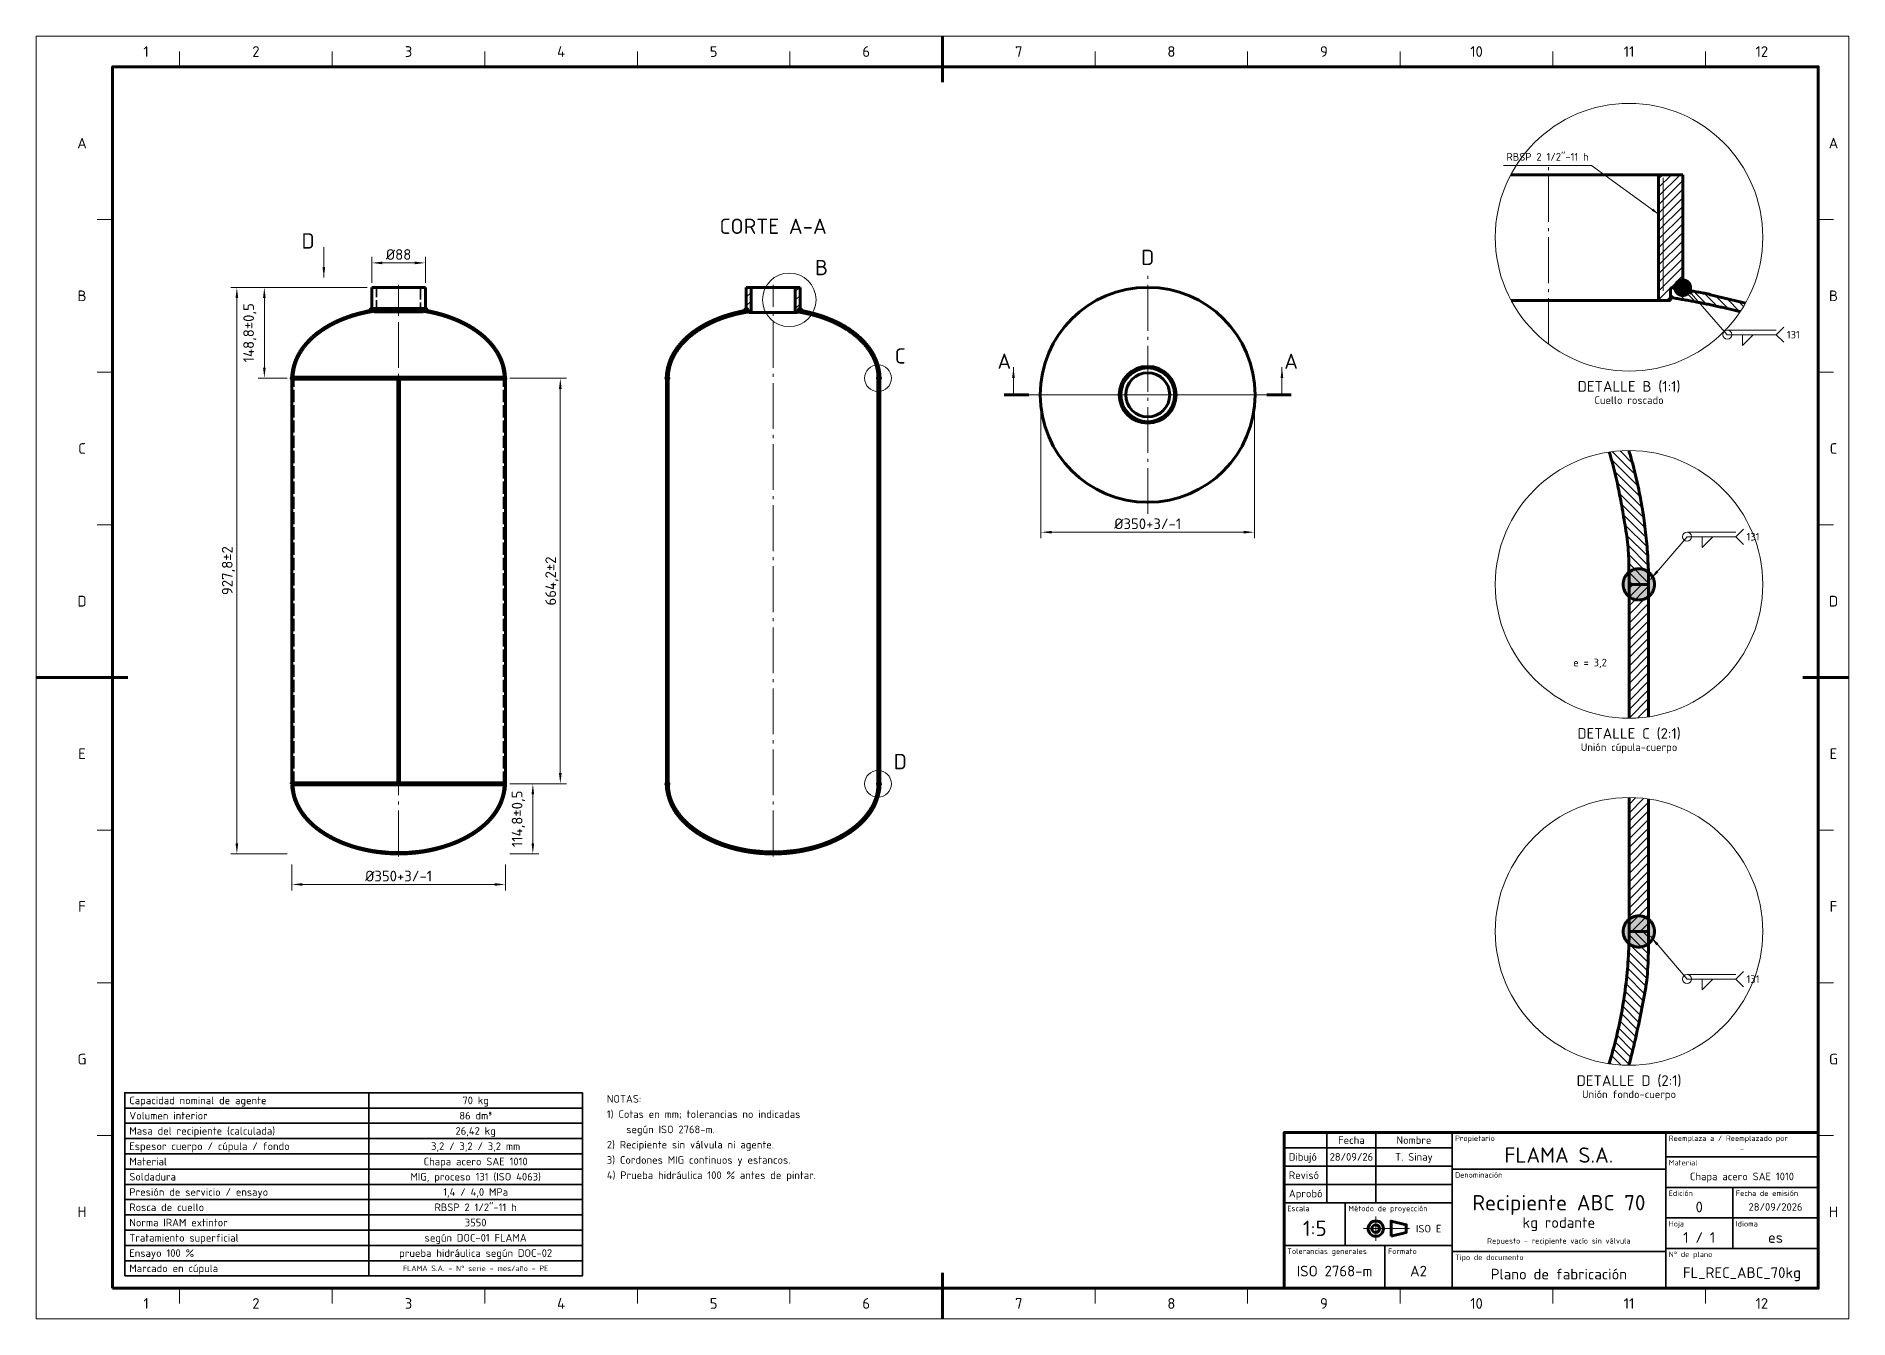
# Paper-space layout 'Lamina' of a CAD drawing. Header units: millimetres. Extents: x 0 to 594, y 0 to 420.
# The model-space entities are those that its viewports show. They can reach past a viewport. Long polylines and large blocks are cut down to what shows.
import ezdxf
from ezdxf.enums import TextEntityAlignment as Align

# ---------------------------------------------------------------- set-up
doc = ezdxf.new("R2010")
doc.units = ezdxf.units.MM
doc.linetypes.add('IRAM-E-TRAZOS', pattern=[5, 4, -1])
doc.linetypes.add('IRAM-F-TRAZO-PUNTO', pattern=[20, 15, -2, 1, -2])
for name, color, linetype, lineweight in [('01-VISIBLE', 7, 'CONTINUOUS', 70), ('02-OCULTA', 4, 'IRAM-E-TRAZOS', 35), ('03-EJE', 1, 'IRAM-F-TRAZO-PUNTO', 18), ('04-COTA', 3, 'CONTINUOUS', 18), ('05-RAYADO', 8, 'CONTINUOUS', 18), ('06-TEXTO', 7, 'CONTINUOUS', 25), ('07-RECUADRO', 7, 'CONTINUOUS', 70), ('08-FINA', 5, 'CONTINUOUS', 18), ('10-ROTULO', 7, 'CONTINUOUS', 35), ('11-TEXTO-ROTULO', 7, 'CONTINUOUS', 25), ('12-SOLDADURA', 6, 'CONTINUOUS', 18)]:
    doc.layers.add(name, color=color, linetype=linetype, lineweight=lineweight)
doc.styles.add('ISO3098', font='isocpeur.ttf')
doc.dimstyles.new('FLAMA-IRAM', dxfattribs={"dimtxt": 3.5, "dimasz": 3.5, "dimexe": 2, "dimexo": 1.5, "dimgap": 1, "dimtad": 1, "dimdec": 1, "dimtxsty": 'ISO3098', "dimblk": 'IRAM_FLECHA', "dimblk1": 'IRAM_FLECHA', "dimblk2": 'IRAM_FLECHA', "dimcen": 2.5, "dimclrd": 3, "dimclre": 3, "dimclrt": 3, "dimazin": 3, "dimtfac": 1, "dimtmove": 0, "dimatfit": 3, "dimlwd": 18, "dimlwe": 18})

psp = doc.layouts.new('Lamina')

msp = doc.modelspace()

# ---------------------------------------------------------------- texts
at = {"layer": '06-TEXTO', "style": 'ISO3098'}
for s, height, p in [('1', 3.5, (36, 415)), ('2', 3.5, (72, 415)), ('3', 3.5, (122, 415)), ('4', 3.5, (172, 415)), ('5', 3.5, (222, 415)), ('6', 3.5, (272, 415)), ('7', 3.5, (322, 415)), ('8', 3.5, (372, 415)), ('9', 3.5, (422, 415)), ('10', 3.5, (472, 415)), ('11', 3.5, (522, 415)), ('12', 3.5, (565.5, 415)), ('A', 3.5, (15, 385)), ('A', 3.5, (589, 385)), ('CORTE A-A', 5, (241.5, 357.776)), ('B', 5, (257.355, 344.251)), ('D', 5, (364.25, 347.584)), ('B', 3.5, (15, 335)), ('B', 3.5, (589, 335)), ('C', 5, (283.148, 315.311)), ('A', 5, (317.25, 313.584)), ('A', 5, (411.25, 313.584)), ('DETALLE B (1:1)', 3.5, (522, 305.333)), ('Cuello roscado', 2.5, (522, 300.833)), ('C', 3.5, (15, 285)), ('C', 3.5, (589, 285)), ('D', 3.5, (15, 235)), ('D', 3.5, (589, 235)), ('e = 3,2', 2.5, (509.2, 214.9)), ('DETALLE C (2:1)', 3.5, (522, 191.667)), ('E', 3.5, (15, 185)), ('D', 5, (283.148, 182.471)), ('Unión cúpula-cuerpo', 2.5, (522, 187.167)), ('E', 3.5, (589, 185)), ('F', 3.5, (15, 135)), ('F', 3.5, (589, 135)), ('G', 3.5, (15, 85)), ('G', 3.5, (589, 85)), ('DETALLE D (2:1)', 3.5, (522, 78)), ('70 kg', 2.5, (144, 71.5)), ('Unión fondo-cuerpo', 2.5, (522, 73.5)), ('86 dm³', 2.5, (144, 66.5)), ('26,42 kg', 2.5, (144, 61.5)), ('3,2 / 3,2 / 3,2 mm', 2.5, (144, 56.5)), ('MIG, proceso 131 (ISO 4063)', 2.5, (144, 46.5)), ('Chapa acero SAE 1010', 2.5, (144, 51.5)), ('1,4 / 4,0 MPa', 2.5, (144, 41.5)), ('H', 3.5, (15, 35)), ('RBSP 2 1/2"-11 h', 2.5, (144, 36.5)), ('H', 3.5, (589, 35)), ('3550', 2.5, (144, 31.5)), ('según DOC-01 FLAMA', 2.5, (144, 26.5)), ('prueba hidráulica según DOC-02', 2.5, (144, 21.5)), ('FLAMA S.A. - N° serie - mes/año - PE', 1.8, (144, 16.5)), ('1', 3.5, (36, 5)), ('2', 3.5, (72, 5)), ('3', 3.5, (122, 5)), ('4', 3.5, (172, 5)), ('5', 3.5, (222, 5)), ('6', 3.5, (272, 5)), ('7', 3.5, (322, 5)), ('8', 3.5, (372, 5)), ('9', 3.5, (422, 5)), ('10', 3.5, (472, 5)), ('11', 3.5, (522, 5)), ('12', 3.5, (565.5, 5))]:
    msp.add_text(s, height=height, dxfattribs=at).set_placement(p, align=Align.MIDDLE_CENTER)
msp.add_text('RBSP 2 1/2"-11 h', height=2.5, dxfattribs=at).set_placement((495.3, 378.517), align=Align.BOTTOM_CENTER)
msp.add_text('D', height=5, dxfattribs=at).set_placement((91.25, 352.976), align=Align.MIDDLE_RIGHT)
for s, p in [('Capacidad nominal de agente', (30.5, 71.5)), ('Volumen interior', (30.5, 66.5)), ('Masa del recipiente (calculada)', (30.5, 61.5)), ('Espesor cuerpo / cúpula / fondo', (30.5, 56.5)), ('Soldadura', (30.5, 46.5)), ('Material', (30.5, 51.5)), ('Presión de servicio / ensayo', (30.5, 41.5)), ('Rosca de cuello', (30.5, 36.5)), ('Norma IRAM extintor', (30.5, 31.5)), ('Tratamiento superficial', (30.5, 26.5)), ('Ensayo 100 %', (30.5, 21.5)), ('Marcado en cúpula', (30.5, 16.5))]:
    msp.add_text(s, height=2.5, dxfattribs=at).set_placement(p, align=Align.MIDDLE_LEFT)
for s, p in [('NOTAS:', (187, 70)), ('1) Cotas en mm; tolerancias no indicadas', (187, 65)), ('    según ISO 2768-m.', (187, 60)), ('2) Recipiente sin válvula ni agente.', (187, 55)), ('3) Cordones MIG continuos y estancos.', (187, 50)), ('4) Prueba hidráulica 100 % antes de pintar.', (187, 45))]:
    msp.add_text(s, height=2.5, dxfattribs=at).set_placement(p, align=Align.BOTTOM_LEFT)
at = {"layer": '11-TEXTO-ROTULO', "style": 'ISO3098'}
for s, height, p in [('Fecha', 2.5, (431, 58.5)), ('Nombre', 2.5, (451.5, 58.5)), ('28/09/26', 2.5, (431, 53)), ('T. Sinay', 2.5, (451.5, 53)), ('FLAMA S.A.', 5, (499, 53.6)), ('-', 1.8, (559, 55.6)), ('Chapa acero SAE 1010', 2.5, (559, 46.6)), ('Recipiente ABC 70', 5, (499, 38)), ('0', 3.5, (545, 36.6)), ('28/09/2026', 2.5, (570, 36.6)), ('1:5', 5, (419, 29.6)), ('kg rodante', 3.5, (499, 31.5)), ('Repuesto - recipiente vacío sin válvula', 1.8, (499, 25.5)), ('1 / 1', 3.5, (545, 26.6)), ('es', 3.5, (570, 26.6)), ('ISO 2768-m', 3.5, (425.5, 15.6)), ('A2', 3.5, (453, 15.6)), ('Plano de fabricación', 3.5, (499, 14.6)), ('FL_REC_ABC_70kg', 3.5, (559, 15.1))]:
    msp.add_text(s, height=height, dxfattribs=at).set_placement(p, align=Align.MIDDLE_CENTER)
for s, p in [('Propietario', (465, 60)), ('Reemplaza a / Reemplazado por', (535, 60)), ('Denominación', (465, 48)), ('Material', (535, 52)), ('Edición', (535, 42)), ('Fecha de emisión', (557, 42)), ('Escala', (410, 37)), ('Método de proyección', (430, 37)), ('Hoja', (535, 32)), ('Idioma', (557, 32)), ('Tolerancias generales', (410, 23)), ('Formato', (443, 23)), ('Tipo de documento', (465, 21)), ('N° de plano', (535, 22))]:
    msp.add_text(s, height=1.8, dxfattribs=at).set_placement(p, align=Align.TOP_LEFT)
for s, p in [('Dibujó', (410.5, 53)), ('Revisó', (410.5, 47)), ('Aprobó', (410.5, 41))]:
    msp.add_text(s, height=2.5, dxfattribs=at).set_placement(p, align=Align.MIDDLE_LEFT)
msp.add_text('ISO E', height=2.5, dxfattribs=at).set_placement((460.5, 29.5), align=Align.MIDDLE_RIGHT)
at = {"layer": '12-SOLDADURA', "style": 'ISO3098'}
for p in [(573.7, 322.267), (560.5, 256.1), (560.5, 111.233)]:
    msp.add_text('131', height=2.5, dxfattribs=at).set_placement(p, align=Align.MIDDLE_LEFT)

# ---------------------------------------------------------------- blocks, each defined once
blk = doc.blocks.new('IRAM_FLECHA')
blk.add_solid([(0, 0), (-1, 0.125), (-1, -0.125)])

# ---------------------------------------------------------------- dimensions: what is measured, and where the dimension line sits
at = {"layer": '04-COTA'}
msp.add_linear_dim(base=(109.95, 345.776), p1=(109.95, 337.776), p2=(127.55, 337.776), dimstyle='FLAMA-IRAM', override={"dimlfac": 5, "dimpost": '%%c<>'}, dxfattribs=at).render()
for base, p1, p2, text in [((65.75, 152.224), (83.75, 152.224), (109.95, 337.776), '<>±2'), ((74.75, 308.024), (83.75, 308.024), (109.95, 337.776), '<>±0,5'), ((171.75, 175.184), (153.75, 175.184), (153.75, 308.024), '<>±2'), ((162.75, 152.224), (153.75, 152.224), (153.75, 175.184), '<>±0,5')]:
    msp.add_linear_dim(base=base, p1=p1, p2=p2, angle=90, text=text, dimstyle='FLAMA-IRAM', override={"dimlfac": 5}, dxfattribs=at).render()
for base, p1, p2 in [((329.25, 257.584), (329.25, 302.584), (399.25, 302.584)), ((83.75, 142.224), (83.75, 150.224), (153.75, 150.224))]:
    msp.add_linear_dim(base=base, p1=p1, p2=p2, text='%%c<>+3/-1', dimstyle='FLAMA-IRAM', override={"dimlfac": 5}, dxfattribs=at).render()

# ---------------------------------------------------------------- hatches: boundary and pattern name
at = {"layer": '05-RAYADO'}
h = msp.add_hatch(dxfattribs=at)
h.set_pattern_fill('ANSI31', scale=0.62992)
h.paths.add_polyline_path([(535.61, 337.667), (535.61, 333.439), (531.7, 333.439), (531.7, 374.667), (539.6, 374.667), (539.6, 337.667)])
h = msp.add_hatch(color=7, dxfattribs=at)
h.dxf.hatch_style = 1
h.paths.add_polyline_path([(542.152, 337.466), (542.128, 337.266), (542.089, 337.069), (542.035, 336.876), (541.965, 336.687), (541.881, 336.504), (541.783, 336.329), (541.671, 336.162), (541.547, 336.004), (541.41, 335.856), (541.263, 335.72), (541.105, 335.596), (540.938, 335.484), (540.762, 335.386), (540.58, 335.302), (540.391, 335.232), (540.198, 335.177), (540, 335.138), (539.801, 335.115), (539.6, 335.107), (539.399, 335.115), (539.2, 335.138), (539.002, 335.177), (538.809, 335.232), (538.62, 335.302), (538.438, 335.386), (538.262, 335.484), (538.095, 335.596), (537.937, 335.72), (537.79, 335.856), (537.653, 336.004), (537.529, 336.162), (537.417, 336.329), (537.319, 336.504), (537.235, 336.687), (537.165, 336.876), (537.111, 337.069), (537.072, 337.266), (537.048, 337.466), (537.04, 337.667), (537.048, 337.868), (537.072, 338.067), (537.111, 338.264), (537.165, 338.458), (537.235, 338.646), (537.319, 338.829), (537.417, 339.004), (537.529, 339.171), (537.653, 339.329), (537.79, 339.477), (537.937, 339.613), (538.095, 339.738), (538.262, 339.849), (538.438, 339.948), (538.62, 340.032), (538.809, 340.101), (539.002, 340.156), (539.2, 340.195), (539.399, 340.219), (539.6, 340.227), (539.801, 340.219), (540, 340.195), (540.198, 340.156), (540.391, 340.101), (540.58, 340.032), (540.762, 339.948), (540.938, 339.849), (541.105, 339.738), (541.263, 339.613), (541.41, 339.477), (541.547, 339.329), (541.671, 339.171), (541.783, 339.004), (541.881, 338.829), (541.965, 338.646), (542.035, 338.458), (542.089, 338.264), (542.128, 338.067), (542.152, 337.868), (542.16, 337.667)])
h = msp.add_hatch(dxfattribs=at)
h.set_pattern_fill('ANSI31', scale=0.62992)
h.paths.add_polyline_path([(234.28, 329.531), (233.498, 329.531), (233.498, 330.376), (232.7, 330.376), (232.7, 337.776), (234.28, 337.776)])
h = msp.add_hatch(dxfattribs=at)
h.set_pattern_fill('ANSI31', scale=0.62992)
h.paths.add_polyline_path([(250.3, 330.376), (249.502, 330.376), (249.502, 329.531), (248.72, 329.531), (248.72, 337.776), (250.3, 337.776)])
h = msp.add_hatch(dxfattribs=at)
h.set_pattern_fill('ANSI31', scale=0.62992, angle=90)
h.paths.add_polyline_path([(536.069, 337.594), (536.539, 337.522), (537.008, 337.449), (537.477, 337.377), (537.946, 337.304), (538.415, 337.231), (538.884, 337.157), (539.354, 337.084), (539.823, 337.01), (540.292, 336.936), (540.761, 336.862), (541.229, 336.787), (541.698, 336.712), (542.167, 336.637), (542.636, 336.561), (543.104, 336.484), (543.573, 336.407), (544.041, 336.328), (544.509, 336.249), (544.977, 336.169), (545.445, 336.086), (545.912, 336.002), (546.379, 335.914), (546.845, 335.822), (547.309, 335.725), (547.772, 335.618), (548.232, 335.499), (548.688, 335.369), (549.144, 335.237), (549.602, 335.109), (550.061, 334.988), (550.521, 334.872), (550.982, 334.757), (551.443, 334.645), (551.905, 334.533), (552.366, 334.423), (552.828, 334.313), (553.29, 334.203), (553.752, 334.094), (554.214, 333.984), (554.677, 333.875), (555.139, 333.766), (555.601, 333.657), (556.063, 333.547), (556.525, 333.437), (556.987, 333.327), (557.448, 333.217), (557.91, 333.106), (558.372, 332.995), (558.833, 332.884), (559.295, 332.772), (559.756, 332.659), (560.141, 332.564), (560.139, 332.561), (559.597, 331.632), (559.033, 330.716), (558.446, 329.814), (558.421, 329.777), (558.244, 329.822), (557.796, 329.936), (557.347, 330.048), (556.899, 330.16), (556.45, 330.271), (556.001, 330.381), (555.551, 330.49), (555.102, 330.599), (554.652, 330.706), (554.202, 330.812), (553.752, 330.918), (553.302, 331.023), (552.851, 331.127), (552.401, 331.23), (551.95, 331.332), (551.498, 331.433), (551.047, 331.534), (550.596, 331.633), (550.144, 331.732), (549.692, 331.83), (549.24, 331.927), (548.788, 332.023), (548.335, 332.118), (547.883, 332.212), (547.43, 332.306), (546.977, 332.399), (546.524, 332.491), (546.07, 332.581), (545.617, 332.672), (545.163, 332.761), (544.709, 332.849), (544.255, 332.937), (543.801, 333.023), (543.347, 333.109), (542.892, 333.194), (542.438, 333.278), (541.983, 333.362), (541.528, 333.444), (541.073, 333.526), (540.617, 333.606), (540.162, 333.686), (539.706, 333.765), (539.251, 333.843), (538.795, 333.921), (538.339, 333.997), (537.883, 334.073), (537.426, 334.148), (536.97, 334.222), (536.513, 334.295), (536.057, 334.367), (535.6, 334.439), (535.6, 337.667)])
h = msp.add_hatch(color=7, dxfattribs=at)
h.dxf.hatch_style = 1
h.paths.add_polyline_path([(207.14, 308.024), (206.5, 308.024), (206.5, 308.119), (206.501, 308.214), (206.503, 308.309), (206.505, 308.404), (206.507, 308.499), (206.511, 308.594), (206.515, 308.688), (206.519, 308.783), (206.524, 308.878), (206.53, 308.973), (206.536, 309.068), (206.543, 309.162), (206.55, 309.257), (206.558, 309.352), (206.567, 309.446), (206.576, 309.541), (206.586, 309.635), (206.597, 309.73), (206.608, 309.824), (206.619, 309.918), (206.632, 310.012), (206.644, 310.106), (206.658, 310.2), (206.672, 310.294), (206.686, 310.388), (206.701, 310.482), (206.717, 310.576), (206.733, 310.669), (206.75, 310.763), (206.767, 310.856), (206.785, 310.949), (206.804, 311.042), (206.823, 311.135), (206.843, 311.228), (206.863, 311.321), (206.884, 311.414), (206.905, 311.506), (206.927, 311.599), (206.949, 311.691), (206.972, 311.783), (206.996, 311.875), (207.02, 311.967), (207.045, 312.059), (207.07, 312.15), (207.096, 312.242), (207.122, 312.333), (207.149, 312.424), (207.176, 312.515), (207.204, 312.606), (207.232, 312.696), (207.261, 312.787), (207.291, 312.877), (207.321, 312.967), (207.351, 313.057), (207.382, 313.147), (207.414, 313.236), (207.446, 313.326), (207.478, 313.415), (207.512, 313.504), (207.545, 313.593), (207.579, 313.681), (207.614, 313.77), (207.649, 313.858), (207.684, 313.946), (207.72, 314.034), (207.757, 314.122), (207.794, 314.209), (207.831, 314.296), (207.869, 314.383), (207.908, 314.47), (207.947, 314.557), (207.986, 314.643), (208.026, 314.73), (208.066, 314.816), (208.107, 314.901), (208.148, 314.987), (208.19, 315.072), (208.232, 315.157), (208.275, 315.242), (208.318, 315.327), (208.361, 315.411), (208.405, 315.495), (208.449, 315.579), (208.494, 315.663), (208.539, 315.747), (208.585, 315.83), (208.631, 315.913), (208.677, 315.996), (208.724, 316.078), (208.772, 316.161), (208.819, 316.243), (208.867, 316.325), (208.916, 316.406), (208.965, 316.488), (209.014, 316.569), (209.064, 316.65), (209.114, 316.731), (209.165, 316.811), (209.215, 316.891), (209.267, 316.971), (209.318, 317.051), (209.37, 317.13), (209.423, 317.209), (209.476, 317.288), (209.529, 317.367), (209.582, 317.445), (209.636, 317.524), (209.691, 317.601), (209.745, 317.679), (209.8, 317.757), (209.855, 317.834), (209.911, 317.911), (209.967, 317.987), (210.024, 318.064), (210.08, 318.14), (210.137, 318.216), (210.195, 318.292), (210.252, 318.367), (210.311, 318.442), (210.369, 318.517), (210.428, 318.592), (210.487, 318.666), (210.546, 318.74), (210.606, 318.814), (210.666, 318.888), (210.726, 318.961), (210.787, 319.034), (210.848, 319.107), (210.909, 319.179), (210.97, 319.252), (211.032, 319.324), (211.094, 319.396), (211.157, 319.467), (211.22, 319.538), (211.283, 319.609), (211.346, 319.68), (211.41, 319.751), (211.473, 319.821), (211.538, 319.891), (211.602, 319.961), (211.667, 320.03), (211.732, 320.099), (211.797, 320.168), (211.863, 320.237), (211.928, 320.306), (211.994, 320.374), (212.061, 320.442), (212.127, 320.509), (212.194, 320.577), (212.261, 320.644), (212.329, 320.711), (212.396, 320.778), (212.464, 320.844), (212.532, 320.91), (212.601, 320.976), (212.669, 321.042), (212.738, 321.107), (212.807, 321.172), (212.877, 321.237), (212.946, 321.302), (213.016, 321.366), (213.086, 321.43), (213.156, 321.494), (213.227, 321.558), (213.298, 321.621), (213.369, 321.684), (213.44, 321.747), (213.511, 321.81), (213.583, 321.872), (213.655, 321.934), (213.727, 321.996), (213.799, 322.058), (213.871, 322.119), (213.944, 322.18), (214.017, 322.241), (214.09, 322.302), (214.163, 322.362), (214.237, 322.422), (214.311, 322.482), (214.385, 322.541), (214.459, 322.601), (214.533, 322.66), (214.608, 322.719), (214.682, 322.777), (214.757, 322.836), (214.832, 322.894), (214.908, 322.952), (214.983, 323.01), (215.059, 323.067), (215.134, 323.124), (215.21, 323.181), (215.287, 323.238), (215.363, 323.294), (215.44, 323.35), (215.516, 323.406), (215.593, 323.462), (215.67, 323.518), (215.748, 323.573), (215.825, 323.628), (215.903, 323.683), (215.98, 323.737), (216.058, 323.791), (216.136, 323.845), (216.215, 323.899), (216.293, 323.953), (216.371, 324.006), (216.45, 324.059), (216.529, 324.112), (216.608, 324.165), (216.687, 324.217), (216.767, 324.269), (216.846, 324.321), (216.926, 324.373), (217.006, 324.424), (217.086, 324.476), (217.166, 324.527), (217.246, 324.577), (217.326, 324.628), (217.407, 324.678), (217.488, 324.728), (217.568, 324.778), (217.649, 324.828), (217.731, 324.877), (217.812, 324.926), (217.893, 324.975), (217.975, 325.024), (218.056, 325.072), (218.138, 325.121), (218.22, 325.169), (218.302, 325.216), (218.384, 325.264), (218.467, 325.311), (218.549, 325.358), (218.632, 325.405), (218.714, 325.452), (218.797, 325.498), (218.88, 325.544), (218.963, 325.59), (219.047, 325.636), (219.13, 325.682), (219.213, 325.727), (219.297, 325.772), (219.381, 325.817), (219.464, 325.862), (219.548, 325.906), (219.632, 325.951), (219.716, 325.995), (219.801, 326.038), (219.885, 326.082), (219.969, 326.125), (220.054, 326.169), (220.139, 326.212), (220.224, 326.254), (220.308, 326.297), (220.393, 326.339), (220.479, 326.381), (220.564, 326.423), (220.649, 326.465), (220.734, 326.507), (220.82, 326.548), (220.906, 326.589), (220.991, 326.63), (221.077, 326.671), (221.163, 326.711), (221.249, 326.751), (221.335, 326.791), (221.421, 326.831), (221.508, 326.871), (221.594, 326.91), (221.681, 326.949), (221.767, 326.988), (221.854, 327.027), (221.941, 327.065), (222.028, 327.104), (222.115, 327.142), (222.202, 327.179), (222.289, 327.217), (222.376, 327.254), (222.464, 327.291), (222.551, 327.328), (222.639, 327.365), (222.726, 327.402), (222.814, 327.438), (222.902, 327.474), (222.99, 327.51), (223.078, 327.545), (223.166, 327.581), (223.254, 327.616), (223.343, 327.651), (223.431, 327.686), (223.519, 327.72), (223.608, 327.755), (223.697, 327.789), (223.785, 327.823), (223.874, 327.857), (223.963, 327.891), (224.052, 327.924), (224.14, 327.958), (224.229, 327.991), (224.318, 328.024), (224.408, 328.057), (224.497, 328.089), (224.586, 328.122), (224.675, 328.154), (224.764, 328.187), (224.854, 328.219), (224.943, 328.251), (225.033, 328.282), (225.122, 328.314), (225.212, 328.346), (225.301, 328.377), (225.391, 328.408), (225.481, 328.439), (225.571, 328.47), (225.66, 328.501), (225.75, 328.532), (225.84, 328.562), (225.93, 328.592), (226.021, 328.622), (226.111, 328.652), (226.201, 328.681), (226.291, 328.71), (226.382, 328.739), (226.472, 328.768), (226.563, 328.796), (226.654, 328.825), (226.744, 328.852), (226.835, 328.88), (226.926, 328.907), (227.017, 328.934), (227.108, 328.961), (227.2, 328.987), (227.291, 329.013), (227.382, 329.039), (227.474, 329.065), (227.565, 329.09), (227.657, 329.115), (227.749, 329.14), (227.84, 329.164), (227.932, 329.189), (228.024, 329.213), (228.116, 329.236), (228.208, 329.26), (228.3, 329.283), (228.392, 329.306), (228.484, 329.329), (228.577, 329.352), (228.669, 329.375), (228.761, 329.397), (228.853, 329.42), (228.946, 329.442), (229.038, 329.464), (229.13, 329.486), (229.223, 329.508), (229.315, 329.53), (229.407, 329.552), (229.5, 329.574), (229.592, 329.596), (229.685, 329.618), (229.777, 329.64), (229.87, 329.661), (229.962, 329.683), (230.054, 329.705), (230.147, 329.727), (230.239, 329.749), (230.331, 329.772), (230.424, 329.794), (230.516, 329.817), (230.608, 329.84), (230.7, 329.865), (230.791, 329.89), (230.882, 329.917), (230.974, 329.943), (231.066, 329.966), (231.158, 329.988), (231.251, 330.007), (231.344, 330.026), (231.438, 330.043), (231.531, 330.06), (231.625, 330.076), (231.718, 330.093), (231.812, 330.108), (231.905, 330.124), (231.999, 330.14), (232.093, 330.155), (232.187, 330.17), (232.28, 330.185), (232.374, 330.2), (232.468, 330.215), (232.562, 330.23), (232.655, 330.245), (232.749, 330.26), (232.843, 330.274), (232.937, 330.289), (233.031, 330.303), (233.125, 330.318), (233.218, 330.333), (233.312, 330.347), (233.406, 330.362), (233.5, 330.376), (233.5, 329.731), (233.409, 329.716), (233.317, 329.702), (233.226, 329.687), (233.135, 329.672), (233.043, 329.657), (232.952, 329.642), (232.861, 329.627), (232.77, 329.611), (232.679, 329.596), (232.588, 329.58), (232.497, 329.564), (232.405, 329.548), (232.314, 329.532), (232.223, 329.515), (232.132, 329.498), (232.042, 329.482), (231.951, 329.465), (231.86, 329.447), (231.769, 329.43), (231.678, 329.413), (231.587, 329.395), (231.497, 329.377), (231.406, 329.359), (231.315, 329.341), (231.225, 329.322), (231.134, 329.304), (231.043, 329.285), (230.953, 329.266), (230.862, 329.247), (230.772, 329.228), (230.682, 329.209), (230.591, 329.189), (230.501, 329.169), (230.411, 329.149), (230.32, 329.129), (230.23, 329.109), (230.14, 329.089), (230.05, 329.068), (229.96, 329.047), (229.87, 329.026), (229.78, 329.005), (229.69, 328.984), (229.6, 328.962), (229.51, 328.941), (229.42, 328.919), (229.33, 328.897), (229.24, 328.875), (229.151, 328.852), (229.061, 328.83), (228.971, 328.807), (228.882, 328.784), (228.792, 328.761), (228.703, 328.738), (228.613, 328.715), (228.524, 328.691), (228.434, 328.667), (228.345, 328.643), (228.256, 328.619), (228.166, 328.595), (228.077, 328.57), (227.988, 328.546), (227.899, 328.521), (227.81, 328.496), (227.721, 328.471), (227.632, 328.445), (227.543, 328.42), (227.455, 328.394), (227.366, 328.368), (227.277, 328.342), (227.188, 328.316), (227.1, 328.289), (227.011, 328.263), (226.923, 328.236), (226.834, 328.209), (226.746, 328.181), (226.658, 328.154), (226.569, 328.127), (226.481, 328.099), (226.393, 328.071), (226.305, 328.043), (226.217, 328.014), (226.129, 327.986), (226.041, 327.957), (225.953, 327.928), (225.865, 327.899), (225.778, 327.87), (225.69, 327.841), (225.602, 327.811), (225.515, 327.781), (225.427, 327.751), (225.34, 327.721), (225.252, 327.691), (225.165, 327.66), (225.078, 327.63), (224.991, 327.599), (224.904, 327.568), (224.817, 327.536), (224.73, 327.505), (224.643, 327.473), (224.556, 327.441), (224.469, 327.409), (224.383, 327.377), (224.296, 327.345), (224.209, 327.312), (224.123, 327.279), (224.037, 327.246), (223.95, 327.213), (223.864, 327.18), (223.778, 327.146), (223.692, 327.112), (223.606, 327.078), (223.52, 327.044), (223.434, 327.01), (223.348, 326.975), (223.263, 326.94), (223.177, 326.905), (223.091, 326.87), (223.006, 326.835), (222.921, 326.799), (222.835, 326.764), (222.75, 326.728), (222.665, 326.692), (222.58, 326.655), (222.495, 326.619), (222.41, 326.582), (222.325, 326.545), (222.241, 326.508), (222.156, 326.471), (222.071, 326.433), (221.987, 326.396), (221.903, 326.358), (221.818, 326.319), (221.734, 326.281), (221.65, 326.243), (221.566, 326.204), (221.482, 326.165), (221.399, 326.126), (221.315, 326.086), (221.231, 326.047), (221.148, 326.007), (221.064, 325.967), (220.981, 325.927), (220.898, 325.887), (220.815, 325.846), (220.732, 325.805), (220.649, 325.764), (220.566, 325.723), (220.483, 325.682), (220.401, 325.64), (220.318, 325.598), (220.236, 325.556), (220.154, 325.514), (220.072, 325.472), (219.99, 325.429), (219.908, 325.386), (219.826, 325.343), (219.744, 325.3), (219.662, 325.256), (219.581, 325.213), (219.5, 325.169), (219.418, 325.124), (219.337, 325.08), (219.256, 325.036), (219.175, 324.991), (219.094, 324.946), (219.014, 324.901), (218.933, 324.855), (218.853, 324.81), (218.773, 324.764), (218.692, 324.718), (218.612, 324.671), (218.532, 324.625), (218.453, 324.578), (218.373, 324.531), (218.293, 324.484), (218.214, 324.437), (218.135, 324.389), (218.056, 324.341), (217.977, 324.293), (217.898, 324.245), (217.819, 324.196), (217.74, 324.148), (217.662, 324.099), (217.584, 324.049), (217.505, 324), (217.427, 323.95), (217.349, 323.901), (217.272, 323.851), (217.194, 323.8), (217.117, 323.75), (217.039, 323.699), (216.962, 323.648), (216.885, 323.597), (216.808, 323.545), (216.732, 323.494), (216.655, 323.442), (216.579, 323.39), (216.502, 323.337), (216.426, 323.285), (216.35, 323.232), (216.275, 323.179), (216.199, 323.126), (216.124, 323.072), (216.048, 323.018), (215.973, 322.965), (215.898, 322.91), (215.824, 322.856), (215.749, 322.801), (215.675, 322.746), (215.6, 322.691), (215.526, 322.636), (215.452, 322.58), (215.379, 322.524), (215.305, 322.468), (215.232, 322.412), (215.159, 322.355), (215.086, 322.299), (215.013, 322.242), (214.94, 322.184), (214.868, 322.127), (214.796, 322.069), (214.724, 322.011), (214.652, 321.953), (214.58, 321.894), (214.509, 321.836), (214.437, 321.777), (214.366, 321.718), (214.296, 321.658), (214.225, 321.598), (214.155, 321.538), (214.084, 321.478), (214.014, 321.418), (213.944, 321.357), (213.875, 321.296), (213.806, 321.235), (213.736, 321.174), (213.667, 321.112), (213.599, 321.05), (213.53, 320.988), (213.462, 320.926), (213.394, 320.863), (213.326, 320.8), (213.259, 320.737), (213.191, 320.674), (213.124, 320.61), (213.057, 320.546), (212.991, 320.482), (212.924, 320.418), (212.858, 320.353), (212.792, 320.288), (212.726, 320.223), (212.661, 320.158), (212.596, 320.092), (212.531, 320.026), (212.466, 319.96), (212.402, 319.894), (212.338, 319.827), (212.274, 319.761), (212.21, 319.693), (212.147, 319.626), (212.084, 319.558), (212.021, 319.491), (211.958, 319.422), (211.896, 319.354), (211.834, 319.285), (211.772, 319.217), (211.711, 319.147), (211.65, 319.078), (211.589, 319.008), (211.528, 318.939), (211.468, 318.868), (211.408, 318.798), (211.349, 318.727), (211.289, 318.656), (211.23, 318.585), (211.171, 318.514), (211.113, 318.442), (211.055, 318.37), (210.997, 318.298), (210.939, 318.226), (210.882, 318.153), (210.825, 318.08), (210.769, 318.007), (210.713, 317.934), (210.657, 317.86), (210.601, 317.786), (210.546, 317.712), (210.491, 317.638), (210.436, 317.563), (210.382, 317.488), (210.328, 317.413), (210.274, 317.337), (210.221, 317.262), (210.168, 317.186), (210.116, 317.11), (210.064, 317.034), (210.012, 316.957), (209.96, 316.88), (209.909, 316.803), (209.859, 316.726), (209.808, 316.648), (209.758, 316.57), (209.709, 316.492), (209.659, 316.414), (209.611, 316.336), (209.562, 316.257), (209.514, 316.178), (209.466, 316.098), (209.419, 316.019), (209.372, 315.939), (209.326, 315.859), (209.28, 315.779), (209.234, 315.699), (209.189, 315.618), (209.145, 315.537), (209.1, 315.456), (209.057, 315.374), (209.013, 315.293), (208.97, 315.211), (208.928, 315.129), (208.886, 315.046), (208.844, 314.964), (208.803, 314.881), (208.762, 314.798), (208.722, 314.715), (208.682, 314.631), (208.642, 314.548), (208.603, 314.464), (208.565, 314.38), (208.526, 314.296), (208.489, 314.211), (208.451, 314.127), (208.414, 314.042), (208.378, 313.957), (208.342, 313.872), (208.306, 313.786), (208.271, 313.701), (208.236, 313.615), (208.202, 313.529), (208.168, 313.443), (208.134, 313.357), (208.101, 313.271), (208.068, 313.184), (208.036, 313.098), (208.005, 313.011), (207.974, 312.924), (207.943, 312.836), (207.914, 312.749), (207.884, 312.661), (207.856, 312.573), (207.828, 312.485), (207.801, 312.396), (207.774, 312.308), (207.748, 312.219), (207.722, 312.13), (207.698, 312.041), (207.674, 311.952), (207.65, 311.862), (207.628, 311.773), (207.606, 311.683), (207.584, 311.593), (207.563, 311.503), (207.543, 311.413), (207.523, 311.322), (207.504, 311.232), (207.485, 311.141), (207.467, 311.051), (207.449, 310.96), (207.431, 310.869), (207.414, 310.778), (207.397, 310.687), (207.38, 310.596), (207.364, 310.505), (207.348, 310.414), (207.332, 310.323), (207.317, 310.232), (207.301, 310.141), (207.286, 310.05), (207.271, 309.958), (207.257, 309.867), (207.242, 309.776), (207.228, 309.684), (207.215, 309.593), (207.203, 309.501), (207.192, 309.409), (207.182, 309.317), (207.174, 309.225), (207.167, 309.133), (207.161, 309.041), (207.157, 308.948), (207.153, 308.856), (207.149, 308.764), (207.147, 308.671), (207.145, 308.579), (207.143, 308.486), (207.142, 308.394), (207.141, 308.301), (207.14, 308.209), (207.14, 308.116)])
h = msp.add_hatch(color=7, dxfattribs=at)
h.dxf.hatch_style = 1
h.paths.add_polyline_path([(232.188, 330.376), (232.19, 330.416), (232.194, 330.456), (232.202, 330.496), (232.213, 330.534), (232.227, 330.572), (232.244, 330.609), (232.263, 330.644), (232.286, 330.677), (232.311, 330.709), (232.338, 330.738), (232.367, 330.765), (232.399, 330.79), (232.432, 330.813), (232.468, 330.832), (232.504, 330.849), (232.542, 330.863), (232.58, 330.874), (232.62, 330.882), (232.66, 330.887), (232.7, 330.888), (232.74, 330.887), (232.78, 330.882), (232.82, 330.874), (232.858, 330.863), (232.896, 330.849), (232.932, 330.832), (232.968, 330.813), (233.001, 330.79), (233.033, 330.765), (233.062, 330.738), (233.089, 330.709), (233.114, 330.677), (233.137, 330.644), (233.156, 330.609), (233.173, 330.572), (233.187, 330.534), (233.198, 330.496), (233.206, 330.456), (233.21, 330.416), (233.212, 330.376), (233.21, 330.336), (233.206, 330.296), (233.198, 330.257), (233.187, 330.218), (233.173, 330.18), (233.156, 330.144), (233.137, 330.109), (233.114, 330.075), (233.089, 330.044), (233.062, 330.014), (233.033, 329.987), (233.001, 329.962), (232.968, 329.94), (232.932, 329.92), (232.896, 329.903), (232.858, 329.889), (232.82, 329.878), (232.78, 329.87), (232.74, 329.866), (232.7, 329.864), (232.66, 329.866), (232.62, 329.87), (232.58, 329.878), (232.542, 329.889), (232.504, 329.903), (232.468, 329.92), (232.432, 329.94), (232.399, 329.962), (232.367, 329.987), (232.338, 330.014), (232.311, 330.044), (232.286, 330.075), (232.263, 330.109), (232.244, 330.144), (232.227, 330.18), (232.213, 330.218), (232.202, 330.257), (232.194, 330.296), (232.19, 330.336)])
h = msp.add_hatch(color=7, dxfattribs=at)
h.dxf.hatch_style = 1
h.paths.add_polyline_path([(249.5, 330.376), (249.594, 330.362), (249.688, 330.347), (249.782, 330.333), (249.875, 330.318), (249.969, 330.303), (250.063, 330.289), (250.157, 330.274), (250.251, 330.26), (250.345, 330.245), (250.438, 330.23), (250.532, 330.215), (250.626, 330.2), (250.72, 330.185), (250.813, 330.17), (250.907, 330.155), (251.001, 330.14), (251.095, 330.124), (251.188, 330.108), (251.282, 330.093), (251.375, 330.076), (251.469, 330.06), (251.562, 330.043), (251.656, 330.026), (251.749, 330.007), (251.842, 329.988), (251.934, 329.966), (252.026, 329.943), (252.118, 329.917), (252.209, 329.89), (252.3, 329.865), (252.392, 329.84), (252.484, 329.817), (252.576, 329.794), (252.669, 329.772), (252.761, 329.749), (252.853, 329.727), (252.946, 329.705), (253.038, 329.683), (253.13, 329.661), (253.223, 329.64), (253.315, 329.618), (253.408, 329.596), (253.5, 329.574), (253.593, 329.552), (253.685, 329.53), (253.777, 329.508), (253.87, 329.486), (253.962, 329.464), (254.054, 329.442), (254.147, 329.42), (254.239, 329.397), (254.331, 329.375), (254.423, 329.352), (254.516, 329.329), (254.608, 329.306), (254.7, 329.283), (254.792, 329.26), (254.884, 329.236), (254.976, 329.213), (255.068, 329.189), (255.16, 329.164), (255.251, 329.14), (255.343, 329.115), (255.435, 329.09), (255.526, 329.065), (255.618, 329.039), (255.709, 329.013), (255.8, 328.987), (255.892, 328.961), (255.983, 328.934), (256.074, 328.907), (256.165, 328.88), (256.256, 328.852), (256.346, 328.825), (256.437, 328.796), (256.528, 328.768), (256.618, 328.739), (256.709, 328.71), (256.799, 328.681), (256.889, 328.652), (256.979, 328.622), (257.07, 328.592), (257.16, 328.562), (257.25, 328.532), (257.34, 328.501), (257.429, 328.47), (257.519, 328.439), (257.609, 328.408), (257.699, 328.377), (257.788, 328.346), (257.878, 328.314), (257.967, 328.282), (258.057, 328.251), (258.146, 328.219), (258.236, 328.187), (258.325, 328.154), (258.414, 328.122), (258.503, 328.089), (258.592, 328.057), (258.682, 328.024), (258.771, 327.991), (258.86, 327.958), (258.948, 327.924), (259.037, 327.891), (259.126, 327.857), (259.215, 327.823), (259.303, 327.789), (259.392, 327.755), (259.481, 327.72), (259.569, 327.686), (259.657, 327.651), (259.746, 327.616), (259.834, 327.581), (259.922, 327.545), (260.01, 327.51), (260.098, 327.474), (260.186, 327.438), (260.274, 327.402), (260.361, 327.365), (260.449, 327.328), (260.536, 327.291), (260.624, 327.254), (260.711, 327.217), (260.798, 327.179), (260.885, 327.142), (260.972, 327.104), (261.059, 327.065), (261.146, 327.027), (261.233, 326.988), (261.319, 326.949), (261.406, 326.91), (261.492, 326.871), (261.579, 326.831), (261.665, 326.791), (261.751, 326.751), (261.837, 326.711), (261.923, 326.671), (262.009, 326.63), (262.094, 326.589), (262.18, 326.548), (262.266, 326.507), (262.351, 326.465), (262.436, 326.423), (262.521, 326.381), (262.607, 326.339), (262.692, 326.297), (262.776, 326.254), (262.861, 326.212), (262.946, 326.169), (263.031, 326.125), (263.115, 326.082), (263.199, 326.038), (263.284, 325.995), (263.368, 325.951), (263.452, 325.906), (263.536, 325.862), (263.619, 325.817), (263.703, 325.772), (263.787, 325.727), (263.87, 325.682), (263.953, 325.636), (264.037, 325.59), (264.12, 325.544), (264.203, 325.498), (264.286, 325.452), (264.368, 325.405), (264.451, 325.358), (264.533, 325.311), (264.616, 325.264), (264.698, 325.216), (264.78, 325.169), (264.862, 325.121), (264.944, 325.072), (265.025, 325.024), (265.107, 324.975), (265.188, 324.926), (265.269, 324.877), (265.351, 324.828), (265.432, 324.778), (265.512, 324.728), (265.593, 324.678), (265.674, 324.628), (265.754, 324.577), (265.834, 324.527), (265.914, 324.476), (265.994, 324.424), (266.074, 324.373), (266.154, 324.321), (266.233, 324.269), (266.313, 324.217), (266.392, 324.165), (266.471, 324.112), (266.55, 324.059), (266.629, 324.006), (266.707, 323.953), (266.785, 323.899), (266.864, 323.845), (266.942, 323.791), (267.02, 323.737), (267.097, 323.683), (267.175, 323.628), (267.252, 323.573), (267.33, 323.518), (267.407, 323.462), (267.484, 323.406), (267.56, 323.35), (267.637, 323.294), (267.713, 323.238), (267.79, 323.181), (267.866, 323.124), (267.941, 323.067), (268.017, 323.01), (268.092, 322.952), (268.168, 322.894), (268.243, 322.836), (268.318, 322.777), (268.392, 322.719), (268.467, 322.66), (268.541, 322.601), (268.615, 322.541), (268.689, 322.482), (268.763, 322.422), (268.837, 322.362), (268.91, 322.302), (268.983, 322.241), (269.056, 322.18), (269.129, 322.119), (269.201, 322.058), (269.273, 321.996), (269.345, 321.934), (269.417, 321.872), (269.489, 321.81), (269.56, 321.747), (269.631, 321.684), (269.702, 321.621), (269.773, 321.558), (269.844, 321.494), (269.914, 321.43), (269.984, 321.366), (270.054, 321.302), (270.123, 321.237), (270.193, 321.172), (270.262, 321.107), (270.331, 321.042), (270.399, 320.976), (270.468, 320.91), (270.536, 320.844), (270.604, 320.778), (270.671, 320.711), (270.739, 320.644), (270.806, 320.577), (270.873, 320.509), (270.939, 320.442), (271.006, 320.374), (271.072, 320.306), (271.137, 320.237), (271.203, 320.168), (271.268, 320.099), (271.333, 320.03), (271.398, 319.961), (271.462, 319.891), (271.527, 319.821), (271.59, 319.751), (271.654, 319.68), (271.717, 319.609), (271.78, 319.538), (271.843, 319.467), (271.906, 319.396), (271.968, 319.324), (272.03, 319.252), (272.091, 319.179), (272.152, 319.107), (272.213, 319.034), (272.274, 318.961), (272.334, 318.888), (272.394, 318.814), (272.454, 318.74), (272.513, 318.666), (272.572, 318.592), (272.631, 318.517), (272.689, 318.442), (272.748, 318.367), (272.805, 318.292), (272.863, 318.216), (272.92, 318.14), (272.976, 318.064), (273.033, 317.987), (273.089, 317.911), (273.145, 317.834), (273.2, 317.757), (273.255, 317.679), (273.309, 317.601), (273.364, 317.524), (273.418, 317.445), (273.471, 317.367), (273.524, 317.288), (273.577, 317.209), (273.63, 317.13), (273.682, 317.051), (273.733, 316.971), (273.785, 316.891), (273.835, 316.811), (273.886, 316.731), (273.936, 316.65), (273.986, 316.569), (274.035, 316.488), (274.084, 316.406), (274.133, 316.325), (274.181, 316.243), (274.228, 316.161), (274.276, 316.078), (274.323, 315.996), (274.369, 315.913), (274.415, 315.83), (274.461, 315.747), (274.506, 315.663), (274.551, 315.579), (274.595, 315.495), (274.639, 315.411), (274.682, 315.327), (274.725, 315.242), (274.768, 315.157), (274.81, 315.072), (274.852, 314.987), (274.893, 314.901), (274.934, 314.816), (274.974, 314.73), (275.014, 314.643), (275.053, 314.557), (275.092, 314.47), (275.131, 314.383), (275.169, 314.296), (275.206, 314.209), (275.243, 314.122), (275.28, 314.034), (275.316, 313.946), (275.351, 313.858), (275.386, 313.77), (275.421, 313.681), (275.455, 313.593), (275.488, 313.504), (275.522, 313.415), (275.554, 313.326), (275.586, 313.236), (275.618, 313.147), (275.649, 313.057), (275.679, 312.967), (275.709, 312.877), (275.739, 312.787), (275.768, 312.696), (275.796, 312.606), (275.824, 312.515), (275.851, 312.424), (275.878, 312.333), (275.904, 312.242), (275.93, 312.15), (275.955, 312.059), (275.98, 311.967), (276.004, 311.875), (276.028, 311.783), (276.051, 311.691), (276.073, 311.599), (276.095, 311.506), (276.116, 311.414), (276.137, 311.321), (276.157, 311.228), (276.177, 311.135), (276.196, 311.042), (276.215, 310.949), (276.233, 310.856), (276.25, 310.763), (276.267, 310.669), (276.283, 310.576), (276.299, 310.482), (276.314, 310.388), (276.328, 310.294), (276.342, 310.2), (276.356, 310.106), (276.368, 310.012), (276.381, 309.918), (276.392, 309.824), (276.403, 309.73), (276.414, 309.635), (276.424, 309.541), (276.433, 309.446), (276.442, 309.352), (276.45, 309.257), (276.457, 309.162), (276.464, 309.068), (276.47, 308.973), (276.476, 308.878), (276.481, 308.783), (276.485, 308.688), (276.489, 308.594), (276.493, 308.499), (276.495, 308.404), (276.497, 308.309), (276.499, 308.214), (276.5, 308.119), (276.5, 308.024), (275.86, 308.024), (275.86, 308.116), (275.86, 308.209), (275.859, 308.301), (275.858, 308.394), (275.857, 308.486), (275.855, 308.579), (275.853, 308.671), (275.851, 308.764), (275.847, 308.856), (275.843, 308.948), (275.839, 309.041), (275.833, 309.133), (275.826, 309.225), (275.818, 309.317), (275.808, 309.409), (275.797, 309.501), (275.785, 309.593), (275.772, 309.684), (275.758, 309.776), (275.743, 309.867), (275.729, 309.958), (275.714, 310.05), (275.699, 310.141), (275.683, 310.232), (275.668, 310.323), (275.652, 310.414), (275.636, 310.505), (275.62, 310.596), (275.603, 310.687), (275.586, 310.778), (275.569, 310.869), (275.551, 310.96), (275.533, 311.051), (275.515, 311.141), (275.496, 311.232), (275.477, 311.322), (275.457, 311.413), (275.437, 311.503), (275.416, 311.593), (275.394, 311.683), (275.372, 311.773), (275.35, 311.862), (275.326, 311.952), (275.302, 312.041), (275.278, 312.13), (275.252, 312.219), (275.226, 312.308), (275.199, 312.396), (275.172, 312.485), (275.144, 312.573), (275.116, 312.661), (275.086, 312.749), (275.057, 312.836), (275.026, 312.924), (274.995, 313.011), (274.964, 313.098), (274.932, 313.184), (274.899, 313.271), (274.866, 313.357), (274.832, 313.443), (274.798, 313.529), (274.764, 313.615), (274.729, 313.701), (274.694, 313.786), (274.658, 313.872), (274.622, 313.957), (274.586, 314.042), (274.549, 314.127), (274.511, 314.211), (274.474, 314.296), (274.435, 314.38), (274.397, 314.464), (274.358, 314.548), (274.318, 314.631), (274.278, 314.715), (274.238, 314.798), (274.197, 314.881), (274.156, 314.964), (274.114, 315.046), (274.072, 315.129), (274.03, 315.211), (273.987, 315.293), (273.943, 315.374), (273.9, 315.456), (273.855, 315.537), (273.811, 315.618), (273.766, 315.699), (273.72, 315.779), (273.674, 315.859), (273.628, 315.939), (273.581, 316.019), (273.534, 316.098), (273.486, 316.178), (273.438, 316.257), (273.389, 316.336), (273.341, 316.414), (273.291, 316.492), (273.242, 316.57), (273.192, 316.648), (273.141, 316.726), (273.091, 316.803), (273.04, 316.88), (272.988, 316.957), (272.936, 317.034), (272.884, 317.11), (272.832, 317.186), (272.779, 317.262), (272.726, 317.337), (272.672, 317.413), (272.618, 317.488), (272.564, 317.563), (272.509, 317.638), (272.454, 317.712), (272.399, 317.786), (272.343, 317.86), (272.287, 317.934), (272.231, 318.007), (272.175, 318.08), (272.118, 318.153), (272.061, 318.226), (272.003, 318.298), (271.945, 318.37), (271.887, 318.442), (271.829, 318.514), (271.77, 318.585), (271.711, 318.656), (271.651, 318.727), (271.592, 318.798), (271.532, 318.868), (271.472, 318.939), (271.411, 319.008), (271.35, 319.078), (271.289, 319.147), (271.228, 319.217), (271.166, 319.285), (271.104, 319.354), (271.042, 319.422), (270.979, 319.491), (270.916, 319.558), (270.853, 319.626), (270.79, 319.693), (270.726, 319.761), (270.662, 319.827), (270.598, 319.894), (270.534, 319.96), (270.469, 320.026), (270.404, 320.092), (270.339, 320.158), (270.274, 320.223), (270.208, 320.288), (270.142, 320.353), (270.076, 320.418), (270.009, 320.482), (269.943, 320.546), (269.876, 320.61), (269.809, 320.674), (269.741, 320.737), (269.674, 320.8), (269.606, 320.863), (269.538, 320.926), (269.47, 320.988), (269.401, 321.05), (269.333, 321.112), (269.264, 321.174), (269.194, 321.235), (269.125, 321.296), (269.056, 321.357), (268.986, 321.418), (268.916, 321.478), (268.845, 321.538), (268.775, 321.598), (268.704, 321.658), (268.634, 321.718), (268.563, 321.777), (268.491, 321.836), (268.42, 321.894), (268.348, 321.953), (268.276, 322.011), (268.204, 322.069), (268.132, 322.127), (268.06, 322.184), (267.987, 322.242), (267.914, 322.299), (267.841, 322.355), (267.768, 322.412), (267.695, 322.468), (267.621, 322.524), (267.548, 322.58), (267.474, 322.636), (267.4, 322.691), (267.325, 322.746), (267.251, 322.801), (267.176, 322.856), (267.102, 322.91), (267.027, 322.965), (266.952, 323.018), (266.876, 323.072), (266.801, 323.126), (266.725, 323.179), (266.65, 323.232), (266.574, 323.285), (266.498, 323.337), (266.421, 323.39), (266.345, 323.442), (266.268, 323.494), (266.192, 323.545), (266.115, 323.597), (266.038, 323.648), (265.961, 323.699), (265.883, 323.75), (265.806, 323.8), (265.728, 323.851), (265.651, 323.901), (265.573, 323.95), (265.495, 324), (265.416, 324.049), (265.338, 324.099), (265.26, 324.148), (265.181, 324.196), (265.102, 324.245), (265.023, 324.293), (264.944, 324.341), (264.865, 324.389), (264.786, 324.437), (264.707, 324.484), (264.627, 324.531), (264.547, 324.578), (264.468, 324.625), (264.388, 324.671), (264.308, 324.718), (264.227, 324.764), (264.147, 324.81), (264.067, 324.855), (263.986, 324.901), (263.906, 324.946), (263.825, 324.991), (263.744, 325.036), (263.663, 325.08), (263.582, 325.124), (263.5, 325.169), (263.419, 325.213), (263.338, 325.256), (263.256, 325.3), (263.174, 325.343), (263.092, 325.386), (263.01, 325.429), (262.928, 325.472), (262.846, 325.514), (262.764, 325.556), (262.682, 325.598), (262.599, 325.64), (262.517, 325.682), (262.434, 325.723), (262.351, 325.764), (262.268, 325.805), (262.185, 325.846), (262.102, 325.887), (262.019, 325.927), (261.936, 325.967), (261.852, 326.007), (261.769, 326.047), (261.685, 326.086), (261.601, 326.126), (261.518, 326.165), (261.434, 326.204), (261.35, 326.243), (261.266, 326.281), (261.182, 326.319), (261.097, 326.358), (261.013, 326.396), (260.929, 326.433), (260.844, 326.471), (260.759, 326.508), (260.675, 326.545), (260.59, 326.582), (260.505, 326.619), (260.42, 326.655), (260.335, 326.692), (260.25, 326.728), (260.165, 326.764), (260.079, 326.799), (259.994, 326.835), (259.909, 326.87), (259.823, 326.905), (259.737, 326.94), (259.652, 326.975), (259.566, 327.01), (259.48, 327.044), (259.394, 327.078), (259.308, 327.112), (259.222, 327.146), (259.136, 327.18), (259.05, 327.213), (258.963, 327.246), (258.877, 327.279), (258.791, 327.312), (258.704, 327.345), (258.617, 327.377), (258.531, 327.409), (258.444, 327.441), (258.357, 327.473), (258.27, 327.505), (258.183, 327.536), (258.096, 327.568), (258.009, 327.599), (257.922, 327.63), (257.835, 327.66), (257.748, 327.691), (257.66, 327.721), (257.573, 327.751), (257.485, 327.781), (257.398, 327.811), (257.31, 327.841), (257.222, 327.87), (257.135, 327.899), (257.047, 327.928), (256.959, 327.957), (256.871, 327.986), (256.783, 328.014), (256.695, 328.043), (256.607, 328.071), (256.519, 328.099), (256.431, 328.127), (256.342, 328.154), (256.254, 328.181), (256.166, 328.209), (256.077, 328.236), (255.989, 328.263), (255.9, 328.289), (255.812, 328.316), (255.723, 328.342), (255.634, 328.368), (255.545, 328.394), (255.457, 328.42), (255.368, 328.445), (255.279, 328.471), (255.19, 328.496), (255.101, 328.521), (255.012, 328.546), (254.923, 328.57), (254.834, 328.595), (254.744, 328.619), (254.655, 328.643), (254.566, 328.667), (254.476, 328.691), (254.387, 328.715), (254.297, 328.738), (254.208, 328.761), (254.118, 328.784), (254.029, 328.807), (253.939, 328.83), (253.849, 328.852), (253.76, 328.875), (253.67, 328.897), (253.58, 328.919), (253.49, 328.941), (253.4, 328.962), (253.31, 328.984), (253.22, 329.005), (253.13, 329.026), (253.04, 329.047), (252.95, 329.068), (252.86, 329.089), (252.77, 329.109), (252.68, 329.129), (252.589, 329.149), (252.499, 329.169), (252.409, 329.189), (252.318, 329.209), (252.228, 329.228), (252.138, 329.247), (252.047, 329.266), (251.957, 329.285), (251.866, 329.304), (251.775, 329.322), (251.685, 329.341), (251.594, 329.359), (251.503, 329.377), (251.413, 329.395), (251.322, 329.413), (251.231, 329.43), (251.14, 329.447), (251.049, 329.465), (250.958, 329.482), (250.868, 329.498), (250.777, 329.515), (250.686, 329.532), (250.595, 329.548), (250.503, 329.564), (250.412, 329.58), (250.321, 329.596), (250.23, 329.611), (250.139, 329.627), (250.048, 329.642), (249.957, 329.657), (249.865, 329.672), (249.774, 329.687), (249.683, 329.702), (249.591, 329.716), (249.5, 329.731)])
h = msp.add_hatch(color=7, dxfattribs=at)
h.dxf.hatch_style = 1
h.paths.add_polyline_path([(250.812, 330.376), (250.81, 330.336), (250.806, 330.296), (250.798, 330.257), (250.787, 330.218), (250.773, 330.18), (250.756, 330.144), (250.737, 330.109), (250.714, 330.075), (250.689, 330.044), (250.662, 330.014), (250.633, 329.987), (250.601, 329.962), (250.568, 329.94), (250.532, 329.92), (250.496, 329.903), (250.458, 329.889), (250.42, 329.878), (250.38, 329.87), (250.34, 329.866), (250.3, 329.864), (250.26, 329.866), (250.22, 329.87), (250.18, 329.878), (250.142, 329.889), (250.104, 329.903), (250.068, 329.92), (250.032, 329.94), (249.999, 329.962), (249.967, 329.987), (249.938, 330.014), (249.911, 330.044), (249.886, 330.075), (249.863, 330.109), (249.844, 330.144), (249.827, 330.18), (249.813, 330.218), (249.802, 330.257), (249.794, 330.296), (249.79, 330.336), (249.788, 330.376), (249.79, 330.416), (249.794, 330.456), (249.802, 330.496), (249.813, 330.534), (249.827, 330.572), (249.844, 330.609), (249.863, 330.644), (249.886, 330.677), (249.911, 330.709), (249.938, 330.738), (249.967, 330.765), (249.999, 330.79), (250.032, 330.813), (250.068, 330.832), (250.104, 330.849), (250.142, 330.863), (250.18, 330.874), (250.22, 330.882), (250.26, 330.887), (250.3, 330.888), (250.34, 330.887), (250.38, 330.882), (250.42, 330.874), (250.458, 330.863), (250.496, 330.849), (250.532, 330.832), (250.568, 330.813), (250.601, 330.79), (250.633, 330.765), (250.662, 330.738), (250.689, 330.709), (250.714, 330.677), (250.737, 330.644), (250.756, 330.609), (250.773, 330.572), (250.787, 330.534), (250.798, 330.496), (250.806, 330.456), (250.81, 330.416)])
h = msp.add_hatch(color=7, dxfattribs=at)
h.dxf.hatch_style = 1
h.paths.add_polyline_path([(206.308, 308.024), (206.31, 308.064), (206.314, 308.104), (206.322, 308.143), (206.333, 308.182), (206.347, 308.22), (206.364, 308.256), (206.383, 308.291), (206.406, 308.325), (206.431, 308.356), (206.458, 308.386), (206.487, 308.413), (206.519, 308.438), (206.552, 308.46), (206.588, 308.48), (206.624, 308.497), (206.662, 308.511), (206.7, 308.522), (206.74, 308.53), (206.78, 308.534), (206.82, 308.536), (206.86, 308.534), (206.9, 308.53), (206.94, 308.522), (206.978, 308.511), (207.016, 308.497), (207.052, 308.48), (207.088, 308.46), (207.121, 308.438), (207.153, 308.413), (207.182, 308.386), (207.209, 308.356), (207.234, 308.325), (207.257, 308.291), (207.276, 308.256), (207.293, 308.22), (207.307, 308.182), (207.318, 308.143), (207.326, 308.104), (207.33, 308.064), (207.332, 308.024), (207.33, 307.984), (207.326, 307.944), (207.318, 307.904), (207.307, 307.866), (207.293, 307.828), (207.276, 307.791), (207.257, 307.756), (207.234, 307.723), (207.209, 307.691), (207.182, 307.662), (207.153, 307.635), (207.121, 307.61), (207.088, 307.587), (207.052, 307.568), (207.016, 307.551), (206.978, 307.537), (206.94, 307.526), (206.9, 307.518), (206.86, 307.513), (206.82, 307.512), (206.78, 307.513), (206.74, 307.518), (206.7, 307.526), (206.662, 307.537), (206.624, 307.551), (206.588, 307.568), (206.552, 307.587), (206.519, 307.61), (206.487, 307.635), (206.458, 307.662), (206.431, 307.691), (206.406, 307.723), (206.383, 307.756), (206.364, 307.791), (206.347, 307.828), (206.333, 307.866), (206.322, 307.904), (206.314, 307.944), (206.31, 307.984)])
h = msp.add_hatch(color=7, dxfattribs=at)
h.dxf.hatch_style = 1
h.paths.add_polyline_path([(207.14, 175.184), (206.5, 175.184), (206.5, 308.024), (207.14, 308.024)])
h = msp.add_hatch(color=7, dxfattribs=at)
h.dxf.hatch_style = 1
h.paths.add_polyline_path([(276.692, 308.024), (276.69, 307.984), (276.686, 307.944), (276.678, 307.904), (276.667, 307.866), (276.653, 307.828), (276.636, 307.791), (276.617, 307.756), (276.594, 307.723), (276.569, 307.691), (276.542, 307.662), (276.513, 307.635), (276.481, 307.61), (276.448, 307.587), (276.412, 307.568), (276.376, 307.551), (276.338, 307.537), (276.3, 307.526), (276.26, 307.518), (276.22, 307.513), (276.18, 307.512), (276.14, 307.513), (276.1, 307.518), (276.06, 307.526), (276.022, 307.537), (275.984, 307.551), (275.948, 307.568), (275.912, 307.587), (275.879, 307.61), (275.847, 307.635), (275.818, 307.662), (275.791, 307.691), (275.766, 307.723), (275.743, 307.756), (275.724, 307.791), (275.707, 307.828), (275.693, 307.866), (275.682, 307.904), (275.674, 307.944), (275.67, 307.984), (275.668, 308.024), (275.67, 308.064), (275.674, 308.104), (275.682, 308.143), (275.693, 308.182), (275.707, 308.22), (275.724, 308.256), (275.743, 308.291), (275.766, 308.325), (275.791, 308.356), (275.818, 308.386), (275.847, 308.413), (275.879, 308.438), (275.912, 308.46), (275.948, 308.48), (275.984, 308.497), (276.022, 308.511), (276.06, 308.522), (276.1, 308.53), (276.14, 308.534), (276.18, 308.536), (276.22, 308.534), (276.26, 308.53), (276.3, 308.522), (276.338, 308.511), (276.376, 308.497), (276.412, 308.48), (276.448, 308.46), (276.481, 308.438), (276.513, 308.413), (276.542, 308.386), (276.569, 308.356), (276.594, 308.325), (276.617, 308.291), (276.636, 308.256), (276.653, 308.22), (276.667, 308.182), (276.678, 308.143), (276.686, 308.104), (276.69, 308.064)])
h = msp.add_hatch(color=7, dxfattribs=at)
h.dxf.hatch_style = 1
h.paths.add_polyline_path([(275.86, 308.024), (276.5, 308.024), (276.5, 175.184), (275.86, 175.184)])
h = msp.add_hatch(dxfattribs=at)
h.set_pattern_fill('ANSI31', scale=0.62992, angle=90)
h.paths.add_polyline_path([(522.181, 283.59), (522.444, 282.677), (522.702, 281.763), (522.954, 280.848), (523.2, 279.931), (523.441, 279.012), (523.677, 278.092), (523.907, 277.171), (524.131, 276.248), (524.35, 275.324), (524.564, 274.399), (524.771, 273.472), (524.973, 272.544), (525.17, 271.615), (525.361, 270.685), (525.546, 269.754), (525.726, 268.821), (525.9, 267.887), (526.068, 266.953), (526.231, 266.017), (526.387, 265.081), (526.538, 264.143), (526.684, 263.205), (526.823, 262.265), (526.957, 261.325), (527.085, 260.384), (527.207, 259.442), (527.323, 258.5), (527.433, 257.557), (527.538, 256.613), (527.636, 255.668), (527.729, 254.723), (527.815, 253.778), (527.896, 252.831), (527.971, 251.885), (528.039, 250.938), (528.102, 249.99), (528.159, 249.042), (528.209, 248.094), (528.254, 247.145), (528.293, 246.196), (528.326, 245.247), (528.352, 244.298), (528.373, 243.349), (528.388, 242.399), (528.397, 241.45), (528.4, 240.5), (522, 240.5), (521.999, 241.425), (521.996, 242.349), (521.99, 243.274), (521.981, 244.199), (521.969, 245.124), (521.953, 246.048), (521.932, 246.973), (521.906, 247.897), (521.874, 248.821), (521.834, 249.745), (521.786, 250.669), (521.728, 251.591), (521.658, 252.514), (521.576, 253.435), (521.48, 254.354), (521.371, 255.273), (521.25, 256.189), (521.117, 257.105), (520.977, 258.019), (520.832, 258.932), (520.685, 259.845), (520.536, 260.758), (520.386, 261.67), (520.233, 262.582), (520.078, 263.494), (519.92, 264.405), (519.76, 265.316), (519.597, 266.226), (519.431, 267.136), (519.261, 268.045), (519.089, 268.953), (518.912, 269.861), (518.732, 270.768), (518.548, 271.674), (518.36, 272.58), (518.167, 273.484), (517.97, 274.387), (517.767, 275.29), (517.559, 276.191), (517.345, 277.09), (517.124, 277.988), (516.897, 278.885), (516.663, 279.779), (516.423, 280.672), (516.176, 281.563), (515.922, 282.453), (515.662, 283.34), (515.508, 283.849), (515.568, 283.859), (516.634, 284.004), (517.704, 284.122), (518.775, 284.215), (519.849, 284.281), (520.924, 284.32), (521.963, 284.333)])
h = msp.add_hatch(color=7, dxfattribs=at)
h.dxf.hatch_style = 1
h.paths.add_polyline_path([(530.304, 240.098), (530.257, 239.699), (530.179, 239.305), (530.069, 238.918), (529.93, 238.541), (529.762, 238.176), (529.566, 237.825), (529.342, 237.491), (529.093, 237.175), (528.82, 236.88), (528.525, 236.607), (528.209, 236.358), (527.875, 236.134), (527.524, 235.938), (527.159, 235.77), (526.782, 235.631), (526.395, 235.521), (526.001, 235.443), (525.602, 235.396), (525.2, 235.38), (524.798, 235.396), (524.399, 235.443), (524.005, 235.521), (523.618, 235.631), (523.241, 235.77), (522.876, 235.938), (522.525, 236.134), (522.191, 236.358), (521.875, 236.607), (521.58, 236.88), (521.307, 237.175), (521.058, 237.491), (520.834, 237.825), (520.638, 238.176), (520.47, 238.541), (520.331, 238.918), (520.221, 239.305), (520.143, 239.699), (520.096, 240.098), (520.08, 240.5), (520.096, 240.902), (520.143, 241.301), (520.221, 241.695), (520.331, 242.082), (520.47, 242.459), (520.638, 242.824), (520.834, 243.175), (521.058, 243.509), (521.307, 243.825), (521.58, 244.12), (521.875, 244.393), (522.191, 244.642), (522.525, 244.866), (522.876, 245.062), (523.241, 245.23), (523.618, 245.369), (524.005, 245.479), (524.399, 245.557), (524.798, 245.604), (525.2, 245.62), (525.602, 245.604), (526.001, 245.557), (526.395, 245.479), (526.782, 245.369), (527.159, 245.23), (527.524, 245.062), (527.875, 244.866), (528.209, 244.642), (528.525, 244.393), (528.82, 244.12), (529.093, 243.825), (529.342, 243.509), (529.566, 243.175), (529.762, 242.824), (529.93, 242.459), (530.069, 242.082), (530.179, 241.695), (530.257, 241.301), (530.304, 240.902), (530.32, 240.5)])
h = msp.add_hatch(dxfattribs=at)
h.set_pattern_fill('ANSI31', scale=0.62992)
h.paths.add_polyline_path([(528.4, 240.5), (528.4, 197.137), (527.366, 196.996), (526.296, 196.878), (525.225, 196.785), (524.151, 196.719), (523.076, 196.68), (522, 196.667), (522, 240.5)])
h = msp.add_hatch(color=7, dxfattribs=at)
h.dxf.hatch_style = 1
h.paths.add_polyline_path([(206.308, 175.184), (206.31, 175.224), (206.314, 175.264), (206.322, 175.303), (206.333, 175.342), (206.347, 175.38), (206.364, 175.416), (206.383, 175.451), (206.406, 175.485), (206.431, 175.516), (206.458, 175.546), (206.487, 175.573), (206.519, 175.598), (206.552, 175.62), (206.588, 175.64), (206.624, 175.657), (206.662, 175.671), (206.7, 175.682), (206.74, 175.69), (206.78, 175.694), (206.82, 175.696), (206.86, 175.694), (206.9, 175.69), (206.94, 175.682), (206.978, 175.671), (207.016, 175.657), (207.052, 175.64), (207.088, 175.62), (207.121, 175.598), (207.153, 175.573), (207.182, 175.546), (207.209, 175.516), (207.234, 175.485), (207.257, 175.451), (207.276, 175.416), (207.293, 175.38), (207.307, 175.342), (207.318, 175.303), (207.326, 175.264), (207.33, 175.224), (207.332, 175.184), (207.33, 175.144), (207.326, 175.104), (207.318, 175.064), (207.307, 175.026), (207.293, 174.988), (207.276, 174.951), (207.257, 174.916), (207.234, 174.883), (207.209, 174.851), (207.182, 174.822), (207.153, 174.795), (207.121, 174.77), (207.088, 174.747), (207.052, 174.728), (207.016, 174.711), (206.978, 174.697), (206.94, 174.686), (206.9, 174.678), (206.86, 174.673), (206.82, 174.672), (206.78, 174.673), (206.74, 174.678), (206.7, 174.686), (206.662, 174.697), (206.624, 174.711), (206.588, 174.728), (206.552, 174.747), (206.519, 174.77), (206.487, 174.795), (206.458, 174.822), (206.431, 174.851), (206.406, 174.883), (206.383, 174.916), (206.364, 174.951), (206.347, 174.988), (206.333, 175.026), (206.322, 175.064), (206.314, 175.104), (206.31, 175.144)])
h = msp.add_hatch(color=7, dxfattribs=at)
h.dxf.hatch_style = 1
h.paths.add_polyline_path([(276.5, 175.184), (276.5, 175.069), (276.499, 174.954), (276.499, 174.839), (276.497, 174.724), (276.496, 174.609), (276.493, 174.494), (276.491, 174.379), (276.487, 174.264), (276.482, 174.149), (276.477, 174.034), (276.47, 173.919), (276.461, 173.804), (276.451, 173.69), (276.438, 173.575), (276.423, 173.461), (276.407, 173.348), (276.388, 173.234), (276.367, 173.121), (276.346, 173.008), (276.324, 172.895), (276.302, 172.782), (276.28, 172.669), (276.258, 172.556), (276.235, 172.443), (276.213, 172.331), (276.19, 172.218), (276.166, 172.105), (276.142, 171.993), (276.118, 171.88), (276.093, 171.768), (276.068, 171.656), (276.042, 171.544), (276.016, 171.432), (275.989, 171.32), (275.962, 171.208), (275.933, 171.096), (275.904, 170.985), (275.875, 170.874), (275.844, 170.763), (275.812, 170.652), (275.78, 170.542), (275.746, 170.432), (275.712, 170.322), (275.676, 170.213), (275.64, 170.104), (275.603, 169.995), (275.564, 169.887), (275.525, 169.778), (275.485, 169.671), (275.443, 169.563), (275.401, 169.456), (275.358, 169.349), (275.315, 169.243), (275.27, 169.137), (275.225, 169.031), (275.179, 168.926), (275.132, 168.821), (275.084, 168.716), (275.036, 168.612), (274.987, 168.507), (274.938, 168.403), (274.888, 168.3), (274.838, 168.196), (274.787, 168.093), (274.735, 167.991), (274.683, 167.888), (274.63, 167.786), (274.577, 167.684), (274.523, 167.582), (274.468, 167.481), (274.413, 167.38), (274.357, 167.279), (274.301, 167.179), (274.244, 167.079), (274.187, 166.979), (274.129, 166.88), (274.07, 166.781), (274.011, 166.682), (273.951, 166.584), (273.891, 166.486), (273.83, 166.388), (273.769, 166.291), (273.706, 166.194), (273.644, 166.098), (273.58, 166.002), (273.516, 165.906), (273.452, 165.811), (273.387, 165.716), (273.321, 165.622), (273.255, 165.527), (273.189, 165.434), (273.121, 165.34), (273.054, 165.247), (272.985, 165.155), (272.917, 165.062), (272.847, 164.971), (272.778, 164.879), (272.707, 164.788), (272.637, 164.697), (272.565, 164.607), (272.494, 164.517), (272.422, 164.427), (272.349, 164.338), (272.276, 164.249), (272.202, 164.161), (272.128, 164.073), (272.054, 163.985), (271.979, 163.898), (271.904, 163.811), (271.828, 163.724), (271.752, 163.638), (271.675, 163.552), (271.599, 163.466), (271.521, 163.381), (271.443, 163.297), (271.365, 163.212), (271.287, 163.128), (271.208, 163.045), (271.128, 162.961), (271.048, 162.878), (270.968, 162.796), (270.888, 162.714), (270.807, 162.632), (270.725, 162.551), (270.644, 162.47), (270.562, 162.389), (270.479, 162.309), (270.396, 162.229), (270.313, 162.149), (270.23, 162.07), (270.146, 161.992), (270.062, 161.913), (269.977, 161.835), (269.892, 161.758), (269.807, 161.68), (269.721, 161.603), (269.635, 161.527), (269.549, 161.451), (269.463, 161.375), (269.376, 161.3), (269.288, 161.225), (269.201, 161.15), (269.113, 161.076), (269.025, 161.002), (268.937, 160.928), (268.848, 160.855), (268.759, 160.782), (268.669, 160.71), (268.58, 160.638), (268.49, 160.566), (268.4, 160.495), (268.309, 160.424), (268.218, 160.353), (268.127, 160.283), (268.036, 160.213), (267.944, 160.143), (267.852, 160.074), (267.76, 160.005), (267.668, 159.936), (267.575, 159.868), (267.482, 159.8), (267.389, 159.733), (267.296, 159.666), (267.202, 159.599), (267.108, 159.533), (267.014, 159.467), (266.919, 159.401), (266.825, 159.336), (266.73, 159.271), (266.635, 159.206), (266.539, 159.142), (266.444, 159.078), (266.348, 159.014), (266.252, 158.951), (266.155, 158.888), (266.059, 158.825), (265.962, 158.763), (265.865, 158.701), (265.768, 158.639), (265.671, 158.578), (265.573, 158.517), (265.475, 158.457), (265.377, 158.396), (265.279, 158.337), (265.181, 158.277), (265.082, 158.218), (264.983, 158.159), (264.884, 158.1), (264.785, 158.042), (264.686, 157.984), (264.586, 157.927), (264.486, 157.869), (264.386, 157.813), (264.286, 157.756), (264.186, 157.7), (264.085, 157.644), (263.984, 157.588), (263.883, 157.533), (263.782, 157.478), (263.681, 157.423), (263.58, 157.369), (263.478, 157.315), (263.376, 157.261), (263.274, 157.208), (263.172, 157.155), (263.07, 157.102), (262.968, 157.05), (262.865, 156.998), (262.762, 156.946), (262.659, 156.895), (262.556, 156.844), (262.453, 156.793), (262.35, 156.742), (262.246, 156.692), (262.143, 156.642), (262.039, 156.593), (261.935, 156.544), (261.831, 156.495), (261.726, 156.446), (261.622, 156.398), (261.517, 156.35), (261.413, 156.302), (261.308, 156.255), (261.203, 156.208), (261.098, 156.161), (260.993, 156.114), (260.887, 156.068), (260.782, 156.022), (260.676, 155.977), (260.57, 155.931), (260.465, 155.886), (260.359, 155.842), (260.252, 155.797), (260.146, 155.753), (260.04, 155.71), (259.933, 155.666), (259.827, 155.623), (259.72, 155.58), (259.613, 155.538), (259.506, 155.495), (259.399, 155.453), (259.292, 155.412), (259.184, 155.37), (259.077, 155.329), (258.969, 155.288), (258.862, 155.248), (258.754, 155.208), (258.646, 155.168), (258.538, 155.128), (258.43, 155.089), (258.322, 155.05), (258.213, 155.011), (258.105, 154.972), (257.996, 154.934), (257.888, 154.896), (257.779, 154.859), (257.67, 154.821), (257.561, 154.784), (257.452, 154.747), (257.343, 154.711), (257.234, 154.675), (257.125, 154.639), (257.015, 154.603), (256.906, 154.568), (256.796, 154.533), (256.687, 154.498), (256.577, 154.463), (256.467, 154.429), (256.357, 154.395), (256.247, 154.362), (256.137, 154.328), (256.027, 154.295), (255.917, 154.262), (255.806, 154.23), (255.696, 154.197), (255.585, 154.165), (255.475, 154.134), (255.364, 154.102), (255.254, 154.071), (255.143, 154.04), (255.032, 154.009), (254.921, 153.979), (254.81, 153.949), (254.699, 153.919), (254.588, 153.889), (254.476, 153.86), (254.365, 153.831), (254.254, 153.802), (254.142, 153.774), (254.031, 153.746), (253.919, 153.718), (253.807, 153.69), (253.696, 153.663), (253.584, 153.636), (253.472, 153.609), (253.36, 153.582), (253.248, 153.556), (253.136, 153.53), (253.024, 153.504), (252.912, 153.479), (252.799, 153.453), (252.687, 153.428), (252.575, 153.404), (252.462, 153.379), (252.35, 153.355), (252.237, 153.331), (252.125, 153.307), (252.012, 153.284), (251.9, 153.261), (251.787, 153.238), (251.674, 153.215), (251.561, 153.193), (251.448, 153.171), (251.335, 153.149), (251.222, 153.127), (251.109, 153.106), (250.996, 153.085), (250.883, 153.064), (250.77, 153.044), (250.657, 153.024), (250.543, 153.004), (250.43, 152.984), (250.317, 152.964), (250.203, 152.945), (250.09, 152.926), (249.976, 152.907), (249.863, 152.889), (249.749, 152.871), (249.635, 152.853), (249.522, 152.835), (249.408, 152.818), (249.294, 152.8), (249.18, 152.784), (249.067, 152.767), (248.953, 152.75), (248.839, 152.734), (248.725, 152.718), (248.611, 152.703), (248.497, 152.687), (248.383, 152.672), (248.269, 152.657), (248.155, 152.643), (248.041, 152.628), (247.926, 152.614), (247.812, 152.6), (247.698, 152.587), (247.584, 152.573), (247.469, 152.56), (247.355, 152.547), (247.241, 152.535), (247.126, 152.523), (247.012, 152.51), (246.898, 152.499), (246.783, 152.487), (246.669, 152.476), (246.554, 152.465), (246.44, 152.454), (246.325, 152.443), (246.21, 152.433), (246.096, 152.423), (245.981, 152.413), (245.867, 152.403), (245.752, 152.394), (245.637, 152.385), (245.523, 152.376), (245.408, 152.367), (245.293, 152.359), (245.178, 152.351), (245.064, 152.343), (244.949, 152.336), (244.834, 152.328), (244.719, 152.321), (244.604, 152.314), (244.489, 152.308), (244.375, 152.301), (244.26, 152.295), (244.145, 152.29), (244.03, 152.284), (243.915, 152.279), (243.8, 152.274), (243.685, 152.269), (243.57, 152.264), (243.455, 152.26), (243.34, 152.256), (243.225, 152.252), (243.11, 152.248), (242.995, 152.245), (242.88, 152.242), (242.765, 152.239), (242.65, 152.236), (242.535, 152.234), (242.42, 152.232), (242.305, 152.23), (242.19, 152.228), (242.075, 152.227), (241.96, 152.226), (241.845, 152.225), (241.73, 152.224), (241.615, 152.224), (241.5, 152.224), (241.385, 152.224), (241.27, 152.224), (241.155, 152.225), (241.04, 152.226), (240.925, 152.227), (240.81, 152.228), (240.695, 152.23), (240.58, 152.232), (240.465, 152.234), (240.35, 152.236), (240.235, 152.239), (240.12, 152.242), (240.005, 152.245), (239.89, 152.248), (239.775, 152.252), (239.66, 152.256), (239.545, 152.26), (239.43, 152.264), (239.315, 152.269), (239.2, 152.274), (239.085, 152.279), (238.97, 152.284), (238.855, 152.29), (238.74, 152.295), (238.625, 152.301), (238.511, 152.308), (238.396, 152.314), (238.281, 152.321), (238.166, 152.328), (238.051, 152.336), (237.936, 152.343), (237.822, 152.351), (237.707, 152.359), (237.592, 152.367), (237.477, 152.376), (237.363, 152.385), (237.248, 152.394), (237.133, 152.403), (237.019, 152.413), (236.904, 152.423), (236.79, 152.433), (236.675, 152.443), (236.56, 152.454), (236.446, 152.465), (236.331, 152.476), (236.217, 152.487), (236.102, 152.499), (235.988, 152.51), (235.874, 152.523), (235.759, 152.535), (235.645, 152.547), (235.531, 152.56), (235.416, 152.573), (235.302, 152.587), (235.188, 152.6), (235.074, 152.614), (234.959, 152.628), (234.845, 152.643), (234.731, 152.657), (234.617, 152.672), (234.503, 152.687), (234.389, 152.703), (234.275, 152.718), (234.161, 152.734), (234.047, 152.75), (233.933, 152.767), (233.82, 152.784), (233.706, 152.8), (233.592, 152.818), (233.478, 152.835), (233.365, 152.853), (233.251, 152.871), (233.137, 152.889), (233.024, 152.907), (232.91, 152.926), (232.797, 152.945), (232.683, 152.964), (232.57, 152.984), (232.457, 153.004), (232.343, 153.024), (232.23, 153.044), (232.117, 153.064), (232.004, 153.085), (231.891, 153.106), (231.778, 153.127), (231.665, 153.149), (231.552, 153.171), (231.439, 153.193), (231.326, 153.215), (231.213, 153.238), (231.1, 153.261), (230.988, 153.284), (230.875, 153.307), (230.763, 153.331), (230.65, 153.355), (230.538, 153.379), (230.425, 153.404), (230.313, 153.428), (230.201, 153.453), (230.088, 153.479), (229.976, 153.504), (229.864, 153.53), (229.752, 153.556), (229.64, 153.582), (229.528, 153.609), (229.416, 153.636), (229.304, 153.663), (229.193, 153.69), (229.081, 153.718), (228.969, 153.746), (228.858, 153.774), (228.746, 153.802), (228.635, 153.831), (228.524, 153.86), (228.412, 153.889), (228.301, 153.919), (228.19, 153.949), (228.079, 153.979), (227.968, 154.009), (227.857, 154.04), (227.746, 154.071), (227.636, 154.102), (227.525, 154.134), (227.415, 154.165), (227.304, 154.197), (227.194, 154.23), (227.083, 154.262), (226.973, 154.295), (226.863, 154.328), (226.753, 154.362), (226.643, 154.395), (226.533, 154.429), (226.423, 154.463), (226.313, 154.498), (226.204, 154.533), (226.094, 154.568), (225.985, 154.603), (225.875, 154.639), (225.766, 154.675), (225.657, 154.711), (225.548, 154.747), (225.439, 154.784), (225.33, 154.821), (225.221, 154.859), (225.112, 154.896), (225.004, 154.934), (224.895, 154.972), (224.787, 155.011), (224.678, 155.05), (224.57, 155.089), (224.462, 155.128), (224.354, 155.168), (224.246, 155.208), (224.138, 155.248), (224.031, 155.288), (223.923, 155.329), (223.816, 155.37), (223.708, 155.412), (223.601, 155.453), (223.494, 155.495), (223.387, 155.538), (223.28, 155.58), (223.173, 155.623), (223.067, 155.666), (222.96, 155.71), (222.854, 155.753), (222.748, 155.797), (222.641, 155.842), (222.535, 155.886), (222.43, 155.931), (222.324, 155.977), (222.218, 156.022), (222.113, 156.068), (222.007, 156.114), (221.902, 156.161), (221.797, 156.208), (221.692, 156.255), (221.587, 156.302), (221.483, 156.35), (221.378, 156.398), (221.274, 156.446), (221.169, 156.495), (221.065, 156.544), (220.961, 156.593), (220.857, 156.642), (220.754, 156.692), (220.65, 156.742), (220.547, 156.793), (220.444, 156.844), (220.341, 156.895), (220.238, 156.946), (220.135, 156.998), (220.032, 157.05), (219.93, 157.102), (219.828, 157.155), (219.726, 157.208), (219.624, 157.261), (219.522, 157.315), (219.42, 157.369), (219.319, 157.423), (219.218, 157.478), (219.117, 157.533), (219.016, 157.588), (218.915, 157.644), (218.814, 157.7), (218.714, 157.756), (218.614, 157.813), (218.514, 157.869), (218.414, 157.927), (218.314, 157.984), (218.215, 158.042), (218.116, 158.1), (218.017, 158.159), (217.918, 158.218), (217.819, 158.277), (217.721, 158.337), (217.623, 158.396), (217.525, 158.457), (217.427, 158.517), (217.329, 158.578), (217.232, 158.639), (217.135, 158.701), (217.038, 158.763), (216.941, 158.825), (216.845, 158.888), (216.748, 158.951), (216.652, 159.014), (216.556, 159.078), (216.461, 159.142), (216.365, 159.206), (216.27, 159.271), (216.175, 159.336), (216.081, 159.401), (215.986, 159.467), (215.892, 159.533), (215.798, 159.599), (215.704, 159.666), (215.611, 159.733), (215.518, 159.8), (215.425, 159.868), (215.332, 159.936), (215.24, 160.005), (215.148, 160.074), (215.056, 160.143), (214.964, 160.213), (214.873, 160.283), (214.782, 160.353), (214.691, 160.424), (214.6, 160.495), (214.51, 160.566), (214.42, 160.638), (214.331, 160.71), (214.241, 160.782), (214.152, 160.855), (214.063, 160.928), (213.975, 161.002), (213.887, 161.076), (213.799, 161.15), (213.712, 161.225), (213.624, 161.3), (213.537, 161.375), (213.451, 161.451), (213.365, 161.527), (213.279, 161.603), (213.193, 161.68), (213.108, 161.758), (213.023, 161.835), (212.938, 161.913), (212.854, 161.992), (212.77, 162.07), (212.687, 162.149), (212.604, 162.229), (212.521, 162.309), (212.438, 162.389), (212.356, 162.47), (212.275, 162.551), (212.193, 162.632), (212.112, 162.714), (212.032, 162.796), (211.952, 162.878), (211.872, 162.961), (211.792, 163.045), (211.713, 163.128), (211.635, 163.212), (211.557, 163.297), (211.479, 163.381), (211.401, 163.466), (211.325, 163.552), (211.248, 163.638), (211.172, 163.724), (211.096, 163.811), (211.021, 163.898), (210.946, 163.985), (210.872, 164.073), (210.798, 164.161), (210.724, 164.249), (210.651, 164.338), (210.578, 164.427), (210.506, 164.517), (210.435, 164.607), (210.363, 164.697), (210.293, 164.788), (210.222, 164.879), (210.153, 164.971), (210.083, 165.062), (210.015, 165.155), (209.946, 165.247), (209.879, 165.34), (209.811, 165.434), (209.745, 165.527), (209.679, 165.622), (209.613, 165.716), (209.548, 165.811), (209.484, 165.906), (209.42, 166.002), (209.356, 166.098), (209.294, 166.194), (209.231, 166.291), (209.17, 166.388), (209.109, 166.486), (209.049, 166.584), (208.989, 166.682), (208.93, 166.781), (208.871, 166.88), (208.813, 166.979), (208.756, 167.079), (208.699, 167.179), (208.643, 167.279), (208.587, 167.38), (208.532, 167.481), (208.477, 167.582), (208.423, 167.684), (208.37, 167.786), (208.317, 167.888), (208.265, 167.991), (208.213, 168.093), (208.162, 168.196), (208.112, 168.3), (208.062, 168.403), (208.013, 168.507), (207.964, 168.612), (207.916, 168.716), (207.868, 168.821), (207.821, 168.926), (207.775, 169.031), (207.73, 169.137), (207.685, 169.243), (207.642, 169.349), (207.599, 169.456), (207.557, 169.563), (207.515, 169.671), (207.475, 169.778), (207.436, 169.887), (207.397, 169.995), (207.36, 170.104), (207.324, 170.213), (207.288, 170.322), (207.254, 170.432), (207.22, 170.542), (207.188, 170.652), (207.156, 170.763), (207.125, 170.874), (207.096, 170.985), (207.067, 171.096), (207.038, 171.208), (207.011, 171.32), (206.984, 171.432), (206.958, 171.544), (206.932, 171.656), (206.907, 171.768), (206.882, 171.88), (206.858, 171.993), (206.834, 172.105), (206.81, 172.218), (206.787, 172.331), (206.765, 172.443), (206.742, 172.556), (206.72, 172.669), (206.698, 172.782), (206.676, 172.895), (206.654, 173.008), (206.633, 173.121), (206.612, 173.234), (206.593, 173.348), (206.577, 173.461), (206.562, 173.575), (206.549, 173.69), (206.539, 173.804), (206.53, 173.919), (206.523, 174.034), (206.518, 174.149), (206.513, 174.264), (206.509, 174.379), (206.507, 174.494), (206.504, 174.609), (206.503, 174.724), (206.501, 174.839), (206.501, 174.954), (206.5, 175.069), (206.5, 175.184), (207.14, 175.184), (207.14, 175.071), (207.142, 174.959), (207.144, 174.846), (207.147, 174.734), (207.151, 174.621), (207.156, 174.509), (207.161, 174.396), (207.168, 174.284), (207.175, 174.171), (207.183, 174.059), (207.193, 173.947), (207.203, 173.835), (207.214, 173.723), (207.225, 173.611), (207.238, 173.499), (207.251, 173.387), (207.266, 173.275), (207.281, 173.164), (207.297, 173.053), (207.314, 172.941), (207.332, 172.83), (207.35, 172.719), (207.37, 172.608), (207.39, 172.497), (207.411, 172.387), (207.433, 172.276), (207.456, 172.166), (207.479, 172.056), (207.504, 171.946), (207.529, 171.836), (207.555, 171.727), (207.582, 171.617), (207.609, 171.508), (207.638, 171.399), (207.667, 171.291), (207.697, 171.182), (207.728, 171.074), (207.759, 170.966), (207.792, 170.858), (207.825, 170.75), (207.859, 170.643), (207.893, 170.536), (207.929, 170.429), (207.965, 170.322), (208.002, 170.216), (208.04, 170.11), (208.078, 170.004), (208.117, 169.899), (208.157, 169.793), (208.198, 169.688), (208.239, 169.584), (208.281, 169.479), (208.324, 169.375), (208.367, 169.271), (208.412, 169.168), (208.457, 169.064), (208.502, 168.961), (208.548, 168.859), (208.595, 168.757), (208.643, 168.655), (208.691, 168.553), (208.74, 168.451), (208.79, 168.35), (208.84, 168.25), (208.891, 168.149), (208.943, 168.049), (208.995, 167.949), (209.048, 167.85), (209.101, 167.751), (209.155, 167.652), (209.21, 167.554), (209.265, 167.456), (209.321, 167.358), (209.378, 167.261), (209.435, 167.164), (209.493, 167.067), (209.551, 166.971), (209.61, 166.875), (209.669, 166.779), (209.729, 166.684), (209.79, 166.589), (209.851, 166.494), (209.913, 166.4), (209.975, 166.306), (210.038, 166.213), (210.101, 166.12), (210.165, 166.027), (210.229, 165.935), (210.294, 165.843), (210.359, 165.751), (210.425, 165.66), (210.492, 165.569), (210.559, 165.478), (210.626, 165.388), (210.694, 165.298), (210.762, 165.209), (210.831, 165.12), (210.901, 165.031), (210.97, 164.943), (211.041, 164.855), (211.111, 164.767), (211.183, 164.68), (211.254, 164.593), (211.326, 164.507), (211.399, 164.421), (211.472, 164.335), (211.545, 164.25), (211.619, 164.165), (211.694, 164.08), (211.768, 163.996), (211.843, 163.912), (211.919, 163.829), (211.995, 163.746), (212.071, 163.663), (212.148, 163.58), (212.225, 163.498), (212.303, 163.417), (212.381, 163.336), (212.459, 163.255), (212.538, 163.174), (212.617, 163.094), (212.696, 163.014), (212.776, 162.935), (212.856, 162.856), (212.937, 162.777), (213.018, 162.699), (213.099, 162.621), (213.181, 162.544), (213.263, 162.467), (213.345, 162.39), (213.428, 162.313), (213.511, 162.237), (213.594, 162.162), (213.678, 162.086), (213.762, 162.011), (213.846, 161.937), (213.931, 161.862), (214.016, 161.789), (214.101, 161.715), (214.187, 161.642), (214.273, 161.569), (214.359, 161.497), (214.445, 161.425), (214.532, 161.353), (214.619, 161.282), (214.707, 161.211), (214.794, 161.14), (214.882, 161.07), (214.97, 161), (215.059, 160.93), (215.148, 160.861), (215.237, 160.792), (215.326, 160.724), (215.416, 160.655), (215.506, 160.588), (215.596, 160.52), (215.686, 160.453), (215.777, 160.386), (215.868, 160.32), (215.959, 160.254), (216.05, 160.188), (216.142, 160.123), (216.234, 160.058), (216.326, 159.993), (216.418, 159.929), (216.511, 159.865), (216.604, 159.801), (216.697, 159.738), (216.79, 159.675), (216.884, 159.612), (216.977, 159.55), (217.071, 159.488), (217.166, 159.426), (217.26, 159.365), (217.355, 159.304), (217.45, 159.243), (217.545, 159.183), (217.64, 159.123), (217.736, 159.063), (217.831, 159.004), (217.927, 158.945), (218.023, 158.886), (218.12, 158.828), (218.216, 158.77), (218.313, 158.712), (218.41, 158.655), (218.507, 158.598), (218.604, 158.541), (218.701, 158.485), (218.799, 158.429), (218.897, 158.373), (218.995, 158.318), (219.093, 158.263), (219.192, 158.208), (219.29, 158.154), (219.389, 158.099), (219.488, 158.046), (219.587, 157.992), (219.686, 157.939), (219.785, 157.886), (219.885, 157.834), (219.985, 157.781), (220.085, 157.729), (220.185, 157.678), (220.285, 157.626), (220.385, 157.575), (220.486, 157.525), (220.586, 157.474), (220.687, 157.424), (220.788, 157.375), (220.889, 157.325), (220.991, 157.276), (221.092, 157.227), (221.194, 157.179), (221.295, 157.13), (221.397, 157.082), (221.499, 157.035), (221.601, 156.987), (221.704, 156.94), (221.806, 156.894), (221.909, 156.847), (222.011, 156.801), (222.114, 156.755), (222.217, 156.71), (222.32, 156.665), (222.424, 156.62), (222.527, 156.575), (222.631, 156.531), (222.734, 156.487), (222.838, 156.443), (222.942, 156.4), (223.046, 156.357), (223.15, 156.314), (223.254, 156.271), (223.358, 156.229), (223.463, 156.187), (223.568, 156.145), (223.672, 156.104), (223.777, 156.063), (223.882, 156.022), (223.987, 155.981), (224.092, 155.941), (224.197, 155.901), (224.303, 155.861), (224.408, 155.822), (224.514, 155.783), (224.619, 155.744), (224.725, 155.705), (224.831, 155.667), (224.937, 155.629), (225.043, 155.591), (225.149, 155.553), (225.255, 155.516), (225.362, 155.479), (225.468, 155.442), (225.574, 155.406), (225.681, 155.37), (225.788, 155.334), (225.895, 155.298), (226.001, 155.262), (226.108, 155.227), (226.215, 155.192), (226.323, 155.158), (226.43, 155.124), (226.537, 155.09), (226.645, 155.056), (226.752, 155.023), (226.86, 154.989), (226.967, 154.957), (227.075, 154.924), (227.183, 154.892), (227.291, 154.86), (227.399, 154.828), (227.507, 154.797), (227.615, 154.766), (227.724, 154.735), (227.832, 154.704), (227.94, 154.674), (228.049, 154.644), (228.158, 154.615), (228.266, 154.585), (228.375, 154.557), (228.484, 154.528), (228.593, 154.499), (228.702, 154.471), (228.811, 154.443), (228.92, 154.416), (229.029, 154.389), (229.139, 154.362), (229.248, 154.335), (229.357, 154.308), (229.467, 154.282), (229.576, 154.256), (229.686, 154.23), (229.796, 154.204), (229.905, 154.179), (230.015, 154.154), (230.125, 154.128), (230.235, 154.104), (230.344, 154.079), (230.454, 154.055), (230.564, 154.03), (230.674, 154.006), (230.784, 153.982), (230.894, 153.958), (231.004, 153.935), (231.115, 153.911), (231.225, 153.888), (231.335, 153.865), (231.445, 153.842), (231.555, 153.819), (231.666, 153.796), (231.776, 153.774), (231.886, 153.751), (231.997, 153.729), (232.107, 153.707), (232.217, 153.686), (232.328, 153.664), (232.439, 153.643), (232.549, 153.623), (232.66, 153.602), (232.771, 153.582), (232.882, 153.563), (232.993, 153.544), (233.104, 153.525), (233.215, 153.506), (233.326, 153.489), (233.437, 153.471), (233.548, 153.454), (233.66, 153.438), (233.771, 153.421), (233.883, 153.406), (233.994, 153.39), (234.106, 153.376), (234.217, 153.361), (234.329, 153.347), (234.441, 153.334), (234.553, 153.32), (234.665, 153.307), (234.776, 153.295), (234.888, 153.283), (235, 153.271), (235.112, 153.26), (235.224, 153.248), (235.336, 153.237), (235.449, 153.227), (235.561, 153.216), (235.673, 153.206), (235.785, 153.196), (235.897, 153.185), (236.009, 153.175), (236.121, 153.166), (236.233, 153.156), (236.346, 153.146), (236.458, 153.136), (236.57, 153.127), (236.682, 153.117), (236.794, 153.108), (236.906, 153.098), (237.019, 153.088), (237.131, 153.079), (237.243, 153.069), (237.355, 153.059), (237.467, 153.049), (237.579, 153.038), (237.691, 153.027), (237.803, 153.016), (237.915, 153.003), (238.027, 152.989), (238.138, 152.97), (238.241, 152.928), (238.348, 152.899), (238.461, 152.89), (238.573, 152.885), (238.685, 152.881), (238.798, 152.878), (238.911, 152.876), (239.023, 152.874), (239.136, 152.873), (239.248, 152.872), (239.361, 152.87), (239.473, 152.869), (239.586, 152.869), (239.699, 152.868), (239.811, 152.867), (239.924, 152.867), (240.036, 152.866), (240.149, 152.866), (240.262, 152.865), (240.374, 152.865), (240.487, 152.865), (240.599, 152.865), (240.712, 152.864), (240.824, 152.864), (240.937, 152.864), (241.05, 152.864), (241.162, 152.864), (241.275, 152.864), (241.387, 152.864), (241.5, 152.864), (241.613, 152.864), (241.725, 152.864), (241.838, 152.864), (241.95, 152.864), (242.063, 152.864), (242.176, 152.864), (242.288, 152.864), (242.401, 152.865), (242.513, 152.865), (242.626, 152.865), (242.738, 152.865), (242.851, 152.866), (242.964, 152.866), (243.076, 152.867), (243.189, 152.867), (243.301, 152.868), (243.414, 152.869), (243.527, 152.869), (243.639, 152.87), (243.752, 152.872), (243.864, 152.873), (243.977, 152.874), (244.089, 152.876), (244.202, 152.878), (244.315, 152.881), (244.427, 152.885), (244.539, 152.89), (244.652, 152.899), (244.759, 152.928), (244.862, 152.97), (244.973, 152.989), (245.085, 153.003), (245.197, 153.016), (245.309, 153.027), (245.421, 153.038), (245.533, 153.049), (245.645, 153.059), (245.757, 153.069), (245.869, 153.079), (245.981, 153.088), (246.094, 153.098), (246.206, 153.108), (246.318, 153.117), (246.43, 153.127), (246.542, 153.136), (246.654, 153.146), (246.767, 153.156), (246.879, 153.166), (246.991, 153.175), (247.103, 153.185), (247.215, 153.196), (247.327, 153.206), (247.439, 153.216), (247.551, 153.227), (247.664, 153.237), (247.776, 153.248), (247.888, 153.26), (248, 153.271), (248.112, 153.283), (248.224, 153.295), (248.335, 153.307), (248.447, 153.32), (248.559, 153.334), (248.671, 153.347), (248.783, 153.361), (248.894, 153.376), (249.006, 153.39), (249.117, 153.406), (249.229, 153.421), (249.34, 153.438), (249.452, 153.454), (249.563, 153.471), (249.674, 153.489), (249.785, 153.506), (249.896, 153.525), (250.007, 153.544), (250.118, 153.563), (250.229, 153.582), (250.34, 153.602), (250.451, 153.623), (250.561, 153.643), (250.672, 153.664), (250.783, 153.686), (250.893, 153.707), (251.003, 153.729), (251.114, 153.751), (251.224, 153.774), (251.334, 153.796), (251.445, 153.819), (251.555, 153.842), (251.665, 153.865), (251.775, 153.888), (251.885, 153.911), (251.996, 153.935), (252.106, 153.958), (252.216, 153.982), (252.326, 154.006), (252.436, 154.03), (252.546, 154.055), (252.656, 154.079), (252.765, 154.104), (252.875, 154.128), (252.985, 154.154), (253.095, 154.179), (253.204, 154.204), (253.314, 154.23), (253.424, 154.256), (253.533, 154.282), (253.643, 154.308), (253.752, 154.335), (253.861, 154.362), (253.971, 154.389), (254.08, 154.416), (254.189, 154.443), (254.298, 154.471), (254.407, 154.499), (254.516, 154.528), (254.625, 154.557), (254.734, 154.585), (254.842, 154.615), (254.951, 154.644), (255.06, 154.674), (255.168, 154.704), (255.276, 154.735), (255.385, 154.766), (255.493, 154.797), (255.601, 154.828), (255.709, 154.86), (255.817, 154.892), (255.925, 154.924), (256.033, 154.957), (256.14, 154.989), (256.248, 155.023), (256.355, 155.056), (256.463, 155.09), (256.57, 155.124), (256.677, 155.158), (256.785, 155.192), (256.892, 155.227), (256.999, 155.262), (257.105, 155.298), (257.212, 155.334), (257.319, 155.37), (257.426, 155.406), (257.532, 155.442), (257.638, 155.479), (257.745, 155.516), (257.851, 155.553), (257.957, 155.591), (258.063, 155.629), (258.169, 155.667), (258.275, 155.705), (258.381, 155.744), (258.486, 155.783), (258.592, 155.822), (258.697, 155.861), (258.803, 155.901), (258.908, 155.941), (259.013, 155.981), (259.118, 156.022), (259.223, 156.063), (259.328, 156.104), (259.432, 156.145), (259.537, 156.187), (259.642, 156.229), (259.746, 156.271), (259.85, 156.314), (259.954, 156.357), (260.058, 156.4), (260.162, 156.443), (260.266, 156.487), (260.369, 156.531), (260.473, 156.575), (260.576, 156.62), (260.68, 156.665), (260.783, 156.71), (260.886, 156.755), (260.989, 156.801), (261.091, 156.847), (261.194, 156.894), (261.296, 156.94), (261.399, 156.987), (261.501, 157.035), (261.603, 157.082), (261.705, 157.13), (261.806, 157.179), (261.908, 157.227), (262.009, 157.276), (262.111, 157.325), (262.212, 157.375), (262.313, 157.424), (262.414, 157.474), (262.514, 157.525), (262.615, 157.575), (262.715, 157.626), (262.815, 157.678), (262.915, 157.729), (263.015, 157.781), (263.115, 157.834), (263.215, 157.886), (263.314, 157.939), (263.413, 157.992), (263.512, 158.046), (263.611, 158.099), (263.71, 158.154), (263.808, 158.208), (263.907, 158.263), (264.005, 158.318), (264.103, 158.373), (264.201, 158.429), (264.299, 158.485), (264.396, 158.541), (264.493, 158.598), (264.59, 158.655), (264.687, 158.712), (264.784, 158.77), (264.88, 158.828), (264.977, 158.886), (265.073, 158.945), (265.169, 159.004), (265.264, 159.063), (265.36, 159.123), (265.455, 159.183), (265.55, 159.243), (265.645, 159.304), (265.74, 159.365), (265.834, 159.426), (265.929, 159.488), (266.023, 159.55), (266.116, 159.612), (266.21, 159.675), (266.303, 159.738), (266.396, 159.801), (266.489, 159.865), (266.582, 159.929), (266.674, 159.993), (266.766, 160.058), (266.858, 160.123), (266.95, 160.188), (267.041, 160.254), (267.132, 160.32), (267.223, 160.386), (267.314, 160.453), (267.404, 160.52), (267.494, 160.588), (267.584, 160.655), (267.674, 160.724), (267.763, 160.792), (267.852, 160.861), (267.941, 160.93), (268.03, 161), (268.118, 161.07), (268.206, 161.14), (268.293, 161.211), (268.381, 161.282), (268.468, 161.353), (268.555, 161.425), (268.641, 161.497), (268.727, 161.569), (268.813, 161.642), (268.899, 161.715), (268.984, 161.789), (269.069, 161.862), (269.154, 161.937), (269.238, 162.011), (269.322, 162.086), (269.406, 162.162), (269.489, 162.237), (269.572, 162.313), (269.655, 162.39), (269.737, 162.467), (269.819, 162.544), (269.901, 162.621), (269.982, 162.699), (270.063, 162.777), (270.144, 162.856), (270.224, 162.935), (270.304, 163.014), (270.383, 163.094), (270.462, 163.174), (270.541, 163.255), (270.619, 163.336), (270.697, 163.417), (270.775, 163.498), (270.852, 163.58), (270.929, 163.663), (271.005, 163.746), (271.081, 163.829), (271.157, 163.912), (271.232, 163.996), (271.306, 164.08), (271.381, 164.165), (271.455, 164.25), (271.528, 164.335), (271.601, 164.421), (271.674, 164.507), (271.746, 164.593), (271.817, 164.68), (271.889, 164.767), (271.959, 164.855), (272.03, 164.943), (272.099, 165.031), (272.169, 165.12), (272.238, 165.209), (272.306, 165.298), (272.374, 165.388), (272.441, 165.478), (272.508, 165.569), (272.575, 165.66), (272.641, 165.751), (272.706, 165.843), (272.771, 165.935), (272.835, 166.027), (272.899, 166.12), (272.962, 166.213), (273.025, 166.306), (273.087, 166.4), (273.149, 166.494), (273.21, 166.589), (273.271, 166.684), (273.331, 166.779), (273.39, 166.875), (273.449, 166.971), (273.507, 167.067), (273.565, 167.164), (273.622, 167.261), (273.679, 167.358), (273.735, 167.456), (273.79, 167.554), (273.845, 167.652), (273.899, 167.751), (273.952, 167.85), (274.005, 167.949), (274.057, 168.049), (274.109, 168.149), (274.16, 168.25), (274.21, 168.35), (274.26, 168.451), (274.309, 168.553), (274.357, 168.655), (274.405, 168.757), (274.452, 168.859), (274.498, 168.961), (274.543, 169.064), (274.588, 169.168), (274.633, 169.271), (274.676, 169.375), (274.719, 169.479), (274.761, 169.584), (274.802, 169.688), (274.843, 169.793), (274.883, 169.899), (274.922, 170.004), (274.96, 170.11), (274.998, 170.216), (275.035, 170.322), (275.071, 170.429), (275.107, 170.536), (275.141, 170.643), (275.175, 170.75), (275.208, 170.858), (275.241, 170.966), (275.272, 171.074), (275.303, 171.182), (275.333, 171.291), (275.362, 171.399), (275.391, 171.508), (275.418, 171.617), (275.445, 171.727), (275.471, 171.836), (275.496, 171.946), (275.521, 172.056), (275.544, 172.166), (275.567, 172.276), (275.589, 172.387), (275.61, 172.497), (275.63, 172.608), (275.65, 172.719), (275.668, 172.83), (275.686, 172.941), (275.703, 173.053), (275.719, 173.164), (275.734, 173.275), (275.749, 173.387), (275.762, 173.499), (275.775, 173.611), (275.786, 173.723), (275.797, 173.835), (275.807, 173.947), (275.817, 174.059), (275.825, 174.171), (275.832, 174.284), (275.839, 174.396), (275.844, 174.509), (275.849, 174.621), (275.853, 174.734), (275.856, 174.846), (275.858, 174.959), (275.86, 175.071), (275.86, 175.184)])
h = msp.add_hatch(color=7, dxfattribs=at)
h.dxf.hatch_style = 1
h.paths.add_polyline_path([(276.692, 175.184), (276.69, 175.144), (276.686, 175.104), (276.678, 175.064), (276.667, 175.026), (276.653, 174.988), (276.636, 174.951), (276.617, 174.916), (276.594, 174.883), (276.569, 174.851), (276.542, 174.822), (276.513, 174.795), (276.481, 174.77), (276.448, 174.747), (276.412, 174.728), (276.376, 174.711), (276.338, 174.697), (276.3, 174.686), (276.26, 174.678), (276.22, 174.673), (276.18, 174.672), (276.14, 174.673), (276.1, 174.678), (276.06, 174.686), (276.022, 174.697), (275.984, 174.711), (275.948, 174.728), (275.912, 174.747), (275.879, 174.77), (275.847, 174.795), (275.818, 174.822), (275.791, 174.851), (275.766, 174.883), (275.743, 174.916), (275.724, 174.951), (275.707, 174.988), (275.693, 175.026), (275.682, 175.064), (275.674, 175.104), (275.67, 175.144), (275.668, 175.184), (275.67, 175.224), (275.674, 175.264), (275.682, 175.303), (275.693, 175.342), (275.707, 175.38), (275.724, 175.416), (275.743, 175.451), (275.766, 175.485), (275.791, 175.516), (275.818, 175.546), (275.847, 175.573), (275.879, 175.598), (275.912, 175.62), (275.948, 175.64), (275.984, 175.657), (276.022, 175.671), (276.06, 175.682), (276.1, 175.69), (276.14, 175.694), (276.18, 175.696), (276.22, 175.694), (276.26, 175.69), (276.3, 175.682), (276.338, 175.671), (276.376, 175.657), (276.412, 175.64), (276.448, 175.62), (276.481, 175.598), (276.513, 175.573), (276.542, 175.546), (276.569, 175.516), (276.594, 175.485), (276.617, 175.451), (276.636, 175.416), (276.653, 175.38), (276.667, 175.342), (276.678, 175.303), (276.686, 175.264), (276.69, 175.224)])
h = msp.add_hatch(dxfattribs=at)
h.set_pattern_fill('ANSI31', scale=0.62992)
h.paths.add_polyline_path([(528.4, 126.833), (522, 126.833), (522, 170.667), (523.076, 170.653), (524.151, 170.614), (525.225, 170.548), (526.296, 170.456), (527.366, 170.337), (528.4, 170.197)])
h = msp.add_hatch(color=7, dxfattribs=at)
h.dxf.hatch_style = 1
h.paths.add_polyline_path([(530.304, 126.432), (530.257, 126.032), (530.179, 125.638), (530.069, 125.251), (529.93, 124.874), (529.762, 124.509), (529.566, 124.158), (529.342, 123.824), (529.093, 123.508), (528.82, 123.213), (528.525, 122.94), (528.209, 122.691), (527.875, 122.468), (527.524, 122.271), (527.159, 122.103), (526.782, 121.964), (526.395, 121.855), (526.001, 121.776), (525.602, 121.729), (525.2, 121.713), (524.798, 121.729), (524.399, 121.776), (524.005, 121.855), (523.618, 121.964), (523.241, 122.103), (522.876, 122.271), (522.525, 122.468), (522.191, 122.691), (521.875, 122.94), (521.58, 123.213), (521.307, 123.508), (521.058, 123.824), (520.834, 124.158), (520.638, 124.509), (520.47, 124.874), (520.331, 125.251), (520.221, 125.638), (520.143, 126.032), (520.096, 126.432), (520.08, 126.833), (520.096, 127.235), (520.143, 127.634), (520.221, 128.029), (520.331, 128.416), (520.47, 128.793), (520.638, 129.158), (520.834, 129.509), (521.058, 129.843), (521.307, 130.159), (521.58, 130.454), (521.875, 130.727), (522.191, 130.976), (522.525, 131.199), (522.876, 131.395), (523.241, 131.564), (523.618, 131.703), (524.005, 131.812), (524.399, 131.89), (524.798, 131.938), (525.2, 131.953), (525.602, 131.938), (526.001, 131.89), (526.395, 131.812), (526.782, 131.703), (527.159, 131.564), (527.524, 131.395), (527.875, 131.199), (528.209, 130.976), (528.525, 130.727), (528.82, 130.454), (529.093, 130.159), (529.342, 129.843), (529.566, 129.509), (529.762, 129.158), (529.93, 128.793), (530.069, 128.416), (530.179, 128.029), (530.257, 127.634), (530.304, 127.235), (530.32, 126.833)])
h = msp.add_hatch(dxfattribs=at)
h.set_pattern_fill('ANSI31', scale=0.62992, angle=90)
h.paths.add_polyline_path([(528.399, 125.683), (528.394, 124.533), (528.386, 123.382), (528.374, 122.232), (528.357, 121.082), (528.335, 119.931), (528.306, 118.781), (528.269, 117.632), (528.223, 116.482), (528.166, 115.333), (528.096, 114.185), (528.011, 113.038), (527.907, 111.892), (527.782, 110.748), (527.635, 109.607), (527.465, 108.47), (527.276, 107.335), (527.071, 106.203), (526.858, 105.072), (526.64, 103.943), (526.422, 102.813), (526.201, 101.684), (525.979, 100.555), (525.754, 99.427), (525.526, 98.3), (525.295, 97.173), (525.061, 96.046), (524.822, 94.921), (524.58, 93.797), (524.332, 92.673), (524.08, 91.551), (523.823, 90.429), (523.56, 89.309), (523.291, 88.191), (523.016, 87.074), (522.734, 85.959), (522.444, 84.845), (522.146, 83.734), (521.944, 83.001), (520.924, 83.013), (519.849, 83.053), (518.775, 83.119), (517.704, 83.211), (516.634, 83.33), (515.568, 83.474), (515.459, 83.492), (515.484, 83.573), (515.808, 84.652), (516.123, 85.732), (516.431, 86.815), (516.731, 87.901), (517.023, 88.988), (517.307, 90.077), (517.583, 91.169), (517.851, 92.262), (518.111, 93.358), (518.363, 94.455), (518.607, 95.554), (518.842, 96.655), (519.07, 97.758), (519.289, 98.862), (519.5, 99.968), (519.703, 101.075), (519.897, 102.184), (520.083, 103.295), (520.261, 104.406), (520.43, 105.519), (520.591, 106.634), (520.743, 107.749), (520.886, 108.866), (521.021, 109.984), (521.147, 111.102), (521.265, 112.222), (521.374, 113.343), (521.474, 114.464), (521.565, 115.586), (521.648, 116.709), (521.722, 117.832), (521.787, 118.956), (521.844, 120.081), (521.892, 121.205), (521.931, 122.331), (521.961, 123.456), (521.983, 124.582), (521.996, 125.707), (522, 126.833), (528.4, 126.833)])
at = {"layer": '08-FINA'}
h = msp.add_hatch(color=7, dxfattribs=at)
h.dxf.hatch_style = 1
h.paths.add_polyline_path([(531.7, 361.717), (529.913, 363.511), (529.443, 362.864)])
h = msp.add_hatch(color=7, dxfattribs=at)
h.dxf.hatch_style = 1
h.paths.add_polyline_path([(94.25, 340.976), (94.688, 344.476), (93.812, 344.476)])
h = msp.add_hatch(color=7, dxfattribs=at)
h.dxf.hatch_style = 1
h.paths.add_polyline_path([(540.2, 338.267), (542.176, 335.345), (542.834, 335.921)])
h = msp.add_hatch(color=7, dxfattribs=at)
h.dxf.hatch_style = 1
h.paths.add_polyline_path([(320.25, 311.584), (319.812, 308.084), (320.688, 308.084)])
h = msp.add_hatch(color=7, dxfattribs=at)
h.dxf.hatch_style = 1
h.paths.add_polyline_path([(408.25, 311.584), (407.812, 308.084), (408.688, 308.084)])
h = msp.add_hatch(color=7, dxfattribs=at)
h.dxf.hatch_style = 1
h.paths.add_polyline_path([(529, 242.1), (531.61, 244.473), (530.946, 245.042)])
h = msp.add_hatch(color=7, dxfattribs=at)
h.dxf.hatch_style = 1
h.paths.add_polyline_path([(529, 125.233), (530.946, 122.291), (531.61, 122.861)])

# ---------------------------------------------------------------- linework, layer by layer
at = {"layer": '01-VISIBLE'}
for p, q in [((109.95, 330.888), (109.95, 337.776)), ((127.55, 330.888), (127.55, 337.776)), ((234.28, 337.776), (232.7, 337.776)), ((232.7, 330.376), (232.7, 337.776)), ((234.28, 329.531), (234.28, 337.776)), ((250.3, 337.776), (248.72, 337.776)), ((248.72, 337.776), (248.72, 329.531)), ((250.3, 330.376), (250.3, 337.776)), ((233.498, 330.376), (232.7, 330.376)), ((233.498, 329.531), (233.498, 330.376)), ((234.28, 329.531), (233.498, 329.531)), ((233.5, 330.376), (233.5, 329.731)), ((249.502, 329.531), (248.72, 329.531)), ((249.5, 330.376), (249.5, 329.731)), ((249.502, 329.531), (249.502, 330.376)), ((250.3, 330.376), (249.502, 330.376)), ((83.75, 175.584), (83.75, 307.624)), ((118.45, 307.824), (119.05, 307.824)), ((118.45, 175.384), (118.45, 307.824)), ((119.05, 175.384), (119.05, 307.824)), ((153.75, 175.184), (153.75, 308.024)), ((206.5, 175.184), (206.5, 308.024)), ((207.14, 308.024), (206.5, 308.024)), ((206.5, 308.024), (207.14, 308.024)), ((207.14, 175.184), (207.14, 308.024)), ((276.5, 308.024), (275.86, 308.024)), ((275.86, 175.184), (275.86, 308.024)), ((275.86, 308.024), (276.5, 308.024)), ((276.5, 175.184), (276.5, 308.024)), ((363.95, 267.392), (363.95, 267.393)), ((363.95, 267.392), (364.55, 267.392)), ((364.55, 267.392), (364.55, 267.393)), ((118.45, 175.384), (119.05, 175.384)), ((207.14, 175.184), (206.5, 175.184)), ((207.14, 175.184), (206.5, 175.184)), ((276.5, 175.184), (275.86, 175.184)), ((276.5, 175.184), (275.86, 175.184))]:
    msp.add_line(p, q, dxfattribs=at)
for points in [[(531.7, 374.667), (531.399, 374.667), (531.098, 374.667), (530.798, 374.667), (530.497, 374.667), (530.196, 374.667), (529.895, 374.667), (529.594, 374.667), (529.293, 374.667), (528.992, 374.667), (528.692, 374.667), (528.391, 374.667), (528.09, 374.667), (527.789, 374.667), (527.488, 374.667), (527.188, 374.667), (526.887, 374.667), (526.586, 374.667), (526.285, 374.667), (525.984, 374.667), (525.683, 374.667), (525.383, 374.667), (525.082, 374.667), (524.781, 374.667), (524.48, 374.667), (524.179, 374.667), (523.878, 374.667), (523.577, 374.667), (523.277, 374.667), (522.976, 374.667), (522.675, 374.667), (522.374, 374.667), (522.073, 374.667), (521.773, 374.667), (521.472, 374.667), (521.171, 374.667), (520.87, 374.667), (520.569, 374.667), (520.268, 374.667), (519.967, 374.667), (519.667, 374.667), (519.366, 374.667), (519.065, 374.667), (518.764, 374.667), (518.463, 374.667), (518.163, 374.667), (517.862, 374.667), (517.561, 374.667), (517.26, 374.667), (516.959, 374.667), (516.658, 374.667), (516.357, 374.667), (516.057, 374.667), (515.756, 374.667), (515.455, 374.667), (515.154, 374.667), (514.853, 374.667), (514.553, 374.667), (514.252, 374.667), (513.951, 374.667), (513.65, 374.667), (513.349, 374.667), (513.048, 374.667), (512.747, 374.667), (512.447, 374.667), (512.146, 374.667), (511.845, 374.667), (511.544, 374.667), (511.243, 374.667), (510.942, 374.667), (510.642, 374.667), (510.341, 374.667), (510.04, 374.667), (509.739, 374.667), (509.438, 374.667), (509.137, 374.667), (508.837, 374.667), (508.536, 374.667), (508.235, 374.667), (507.934, 374.667), (507.633, 374.667), (507.332, 374.667), (507.032, 374.667), (506.731, 374.667), (506.43, 374.667), (506.129, 374.667), (505.828, 374.667), (505.528, 374.667), (505.227, 374.667), (504.926, 374.667), (504.625, 374.667), (504.324, 374.667), (504.023, 374.667), (503.723, 374.667), (503.422, 374.667), (503.121, 374.667), (502.82, 374.667), (502.519, 374.667), (502.218, 374.667), (501.918, 374.667), (501.617, 374.667), (501.316, 374.667), (501.015, 374.667), (500.714, 374.667), (500.413, 374.667), (500.113, 374.667), (499.812, 374.667), (499.511, 374.667), (499.21, 374.667), (498.909, 374.667), (498.608, 374.667), (498.308, 374.667), (498.007, 374.667), (497.706, 374.667), (497.405, 374.667), (497.104, 374.667), (496.803, 374.667), (496.502, 374.667), (496.202, 374.667), (495.901, 374.667), (495.6, 374.667), (495.299, 374.667), (494.998, 374.667), (494.697, 374.667), (494.397, 374.667), (494.096, 374.667), (493.795, 374.667), (493.494, 374.667), (493.193, 374.667), (492.892, 374.667), (492.592, 374.667), (492.291, 374.667), (491.99, 374.667), (491.689, 374.667), (491.388, 374.667), (491.087, 374.667), (490.787, 374.667), (490.486, 374.667), (490.185, 374.667), (489.884, 374.667), (489.583, 374.667), (489.283, 374.667), (488.982, 374.667), (488.681, 374.667), (488.38, 374.667), (488.079, 374.667), (487.778, 374.667), (487.478, 374.667), (487.177, 374.667), (486.876, 374.667), (486.575, 374.667), (486.274, 374.667), (485.973, 374.667), (485.673, 374.667), (485.372, 374.667), (485.071, 374.667), (484.77, 374.667), (484.469, 374.667), (484.168, 374.667), (483.868, 374.667), (483.567, 374.667), (483.266, 374.667), (483.258, 374.667)], [(539.6, 374.667), (531.7, 374.667)], [(531.7, 374.667), (531.7, 333.439)], [(539.6, 337.667), (539.6, 374.667)], [(539.6, 340.227), (539.499, 340.225), (539.399, 340.219), (539.299, 340.209), (539.2, 340.195), (539.101, 340.177), (539.002, 340.156), (538.905, 340.131), (538.809, 340.101), (538.714, 340.068), (538.62, 340.032), (538.528, 339.992), (538.438, 339.948), (538.349, 339.9), (538.262, 339.849), (538.178, 339.795), (538.095, 339.738), (538.015, 339.677), (537.937, 339.613), (537.862, 339.547), (537.79, 339.477), (537.72, 339.404), (537.653, 339.329), (537.59, 339.252), (537.529, 339.171), (537.471, 339.089), (537.417, 339.004), (537.366, 338.918), (537.319, 338.829), (537.275, 338.738), (537.235, 338.646), (537.198, 338.553), (537.165, 338.458), (537.136, 338.362), (537.111, 338.264), (537.089, 338.166), (537.072, 338.067), (537.058, 337.968), (537.048, 337.868), (537.042, 337.767), (537.04, 337.667), (537.042, 337.566), (537.048, 337.466), (537.058, 337.366), (537.072, 337.266), (537.089, 337.167), (537.111, 337.069), (537.136, 336.972), (537.165, 336.876), (537.198, 336.781), (537.235, 336.687), (537.275, 336.595), (537.319, 336.504), (537.366, 336.416), (537.417, 336.329), (537.471, 336.244), (537.529, 336.162), (537.59, 336.082), (537.653, 336.004), (537.72, 335.929), (537.79, 335.856), (537.862, 335.787), (537.937, 335.72), (538.015, 335.656), (538.095, 335.596), (538.178, 335.538), (538.262, 335.484), (538.349, 335.433), (538.438, 335.386), (538.528, 335.342), (538.62, 335.302), (538.714, 335.265), (538.809, 335.232), (538.905, 335.203), (539.002, 335.177), (539.101, 335.156), (539.2, 335.138), (539.299, 335.124), (539.399, 335.115), (539.499, 335.109), (539.6, 335.107)], [(542.16, 337.667), (542.158, 337.767), (542.152, 337.868), (542.142, 337.968), (542.128, 338.067), (542.111, 338.166), (542.089, 338.264), (542.064, 338.362), (542.035, 338.458), (542.002, 338.553), (541.965, 338.646), (541.925, 338.738), (541.881, 338.829), (541.834, 338.918), (541.783, 339.004), (541.729, 339.089), (541.671, 339.171), (541.61, 339.252), (541.547, 339.329), (541.48, 339.404), (541.41, 339.477), (541.338, 339.547), (541.263, 339.613), (541.185, 339.677), (541.105, 339.738), (541.022, 339.795), (540.938, 339.849), (540.851, 339.9), (540.762, 339.948), (540.672, 339.992), (540.58, 340.032), (540.486, 340.068), (540.391, 340.101), (540.295, 340.131), (540.198, 340.156), (540.099, 340.177), (540, 340.195), (539.901, 340.209), (539.801, 340.219), (539.701, 340.225), (539.6, 340.227)], [(109.95, 337.776), (110.03, 337.776), (110.11, 337.776), (110.19, 337.776), (110.27, 337.776), (110.35, 337.776), (110.43, 337.776), (110.51, 337.776), (110.59, 337.776), (110.67, 337.776), (110.75, 337.776), (110.83, 337.776), (110.91, 337.776), (110.99, 337.776), (111.07, 337.776), (111.15, 337.776), (111.23, 337.776), (111.31, 337.776), (111.39, 337.776), (111.47, 337.776), (111.55, 337.776), (111.63, 337.776), (111.71, 337.776), (111.79, 337.776), (111.87, 337.776), (111.95, 337.776), (112.03, 337.776), (112.11, 337.776), (112.19, 337.776), (112.27, 337.776), (112.35, 337.776), (112.43, 337.776), (112.51, 337.776), (112.59, 337.776), (112.67, 337.776), (112.75, 337.776), (112.83, 337.776), (112.91, 337.776), (112.99, 337.776), (113.07, 337.776), (113.15, 337.776), (113.23, 337.776), (113.31, 337.776), (113.39, 337.776), (113.47, 337.776), (113.55, 337.776), (113.63, 337.776), (113.71, 337.776), (113.79, 337.776), (113.87, 337.776), (113.95, 337.776), (114.03, 337.776), (114.11, 337.776), (114.19, 337.776), (114.27, 337.776), (114.35, 337.776), (114.43, 337.776), (114.51, 337.776), (114.59, 337.776), (114.67, 337.776), (114.75, 337.776), (114.83, 337.776), (114.91, 337.776), (114.99, 337.776), (115.07, 337.776), (115.15, 337.776), (115.23, 337.776), (115.31, 337.776), (115.39, 337.776), (115.47, 337.776), (115.55, 337.776), (115.63, 337.776), (115.71, 337.776), (115.79, 337.776), (115.87, 337.776), (115.95, 337.776), (116.03, 337.776), (116.11, 337.776), (116.19, 337.776), (116.27, 337.776), (116.35, 337.776), (116.43, 337.776), (116.51, 337.776), (116.59, 337.776), (116.67, 337.776), (116.75, 337.776), (116.83, 337.776), (116.91, 337.776), (116.99, 337.776), (117.07, 337.776), (117.15, 337.776), (117.23, 337.776), (117.31, 337.776), (117.39, 337.776), (117.47, 337.776), (117.55, 337.776), (117.63, 337.776), (117.71, 337.776), (117.79, 337.776), (117.87, 337.776), (117.95, 337.776), (118.03, 337.776), (118.11, 337.776), (118.19, 337.776), (118.27, 337.776), (118.35, 337.776), (118.43, 337.776), (118.51, 337.776), (118.59, 337.776), (118.67, 337.776), (118.75, 337.776), (118.83, 337.776), (118.91, 337.776), (118.99, 337.776), (119.07, 337.776), (119.15, 337.776), (119.23, 337.776), (119.31, 337.776), (119.39, 337.776), (119.47, 337.776), (119.55, 337.776), (119.63, 337.776), (119.71, 337.776), (119.79, 337.776), (119.87, 337.776), (119.95, 337.776), (120.03, 337.776), (120.11, 337.776), (120.19, 337.776), (120.27, 337.776), (120.35, 337.776), (120.43, 337.776), (120.51, 337.776), (120.59, 337.776), (120.67, 337.776), (120.75, 337.776), (120.83, 337.776), (120.91, 337.776), (120.99, 337.776), (121.07, 337.776), (121.15, 337.776), (121.23, 337.776), (121.31, 337.776), (121.39, 337.776), (121.47, 337.776), (121.55, 337.776), (121.63, 337.776), (121.71, 337.776), (121.79, 337.776), (121.87, 337.776), (121.95, 337.776), (122.03, 337.776), (122.11, 337.776), (122.19, 337.776), (122.27, 337.776), (122.35, 337.776), (122.43, 337.776), (122.51, 337.776), (122.59, 337.776), (122.67, 337.776), (122.75, 337.776), (122.83, 337.776), (122.91, 337.776), (122.99, 337.776), (123.07, 337.776), (123.15, 337.776), (123.23, 337.776), (123.31, 337.776), (123.39, 337.776), (123.47, 337.776), (123.55, 337.776), (123.63, 337.776), (123.71, 337.776), (123.79, 337.776), (123.87, 337.776), (123.95, 337.776), (124.03, 337.776), (124.11, 337.776), (124.19, 337.776), (124.27, 337.776), (124.35, 337.776), (124.43, 337.776), (124.51, 337.776), (124.59, 337.776), (124.67, 337.776), (124.75, 337.776), (124.83, 337.776), (124.91, 337.776), (124.99, 337.776), (125.07, 337.776), (125.15, 337.776), (125.23, 337.776), (125.31, 337.776), (125.39, 337.776), (125.47, 337.776), (125.55, 337.776), (125.63, 337.776), (125.71, 337.776), (125.79, 337.776), (125.87, 337.776), (125.95, 337.776), (126.03, 337.776), (126.11, 337.776), (126.19, 337.776), (126.27, 337.776), (126.35, 337.776), (126.43, 337.776), (126.51, 337.776), (126.59, 337.776), (126.67, 337.776), (126.75, 337.776), (126.83, 337.776), (126.91, 337.776), (126.99, 337.776), (127.07, 337.776), (127.15, 337.776), (127.23, 337.776), (127.31, 337.776), (127.39, 337.776), (127.47, 337.776), (127.55, 337.776)], [(248.72, 337.776), (248.66, 337.776), (248.6, 337.776), (248.54, 337.776), (248.479, 337.776), (248.419, 337.776), (248.359, 337.776), (248.299, 337.776), (248.239, 337.776), (248.178, 337.776), (248.118, 337.776), (248.058, 337.776), (247.998, 337.776), (247.938, 337.776), (247.878, 337.776), (247.817, 337.776), (247.757, 337.776), (247.697, 337.776), (247.637, 337.776), (247.577, 337.776), (247.517, 337.776), (247.457, 337.776), (247.396, 337.776), (247.336, 337.776), (247.276, 337.776), (247.216, 337.776), (247.156, 337.776), (247.095, 337.776), (247.035, 337.776), (246.975, 337.776), (246.915, 337.776), (246.855, 337.776), (246.795, 337.776), (246.734, 337.776), (246.674, 337.776), (246.614, 337.776), (246.554, 337.776), (246.494, 337.776), (246.434, 337.776), (246.374, 337.776), (246.313, 337.776), (246.253, 337.776), (246.193, 337.776), (246.133, 337.776), (246.073, 337.776), (246.012, 337.776), (245.952, 337.776), (245.892, 337.776), (245.832, 337.776), (245.772, 337.776), (245.712, 337.776), (245.651, 337.776), (245.591, 337.776), (245.531, 337.776), (245.471, 337.776), (245.411, 337.776), (245.351, 337.776), (245.291, 337.776), (245.23, 337.776), (245.17, 337.776), (245.11, 337.776), (245.05, 337.776), (244.99, 337.776), (244.929, 337.776), (244.869, 337.776), (244.809, 337.776), (244.749, 337.776), (244.689, 337.776), (244.629, 337.776), (244.569, 337.776), (244.508, 337.776), (244.448, 337.776), (244.388, 337.776), (244.328, 337.776), (244.268, 337.776), (244.208, 337.776), (244.147, 337.776), (244.087, 337.776), (244.027, 337.776), (243.967, 337.776), (243.907, 337.776), (243.846, 337.776), (243.786, 337.776), (243.726, 337.776), (243.666, 337.776), (243.606, 337.776), (243.546, 337.776), (243.486, 337.776), (243.425, 337.776), (243.365, 337.776), (243.305, 337.776), (243.245, 337.776), (243.185, 337.776), (243.125, 337.776), (243.064, 337.776), (243.004, 337.776), (242.944, 337.776), (242.884, 337.776), (242.824, 337.776), (242.763, 337.776), (242.703, 337.776), (242.643, 337.776), (242.583, 337.776), (242.523, 337.776), (242.463, 337.776), (242.403, 337.776), (242.342, 337.776), (242.282, 337.776), (242.222, 337.776), (242.162, 337.776), (242.102, 337.776), (242.042, 337.776), (241.981, 337.776), (241.921, 337.776), (241.861, 337.776), (241.801, 337.776), (241.741, 337.776), (241.68, 337.776), (241.62, 337.776), (241.56, 337.776), (241.5, 337.776), (241.44, 337.776), (241.38, 337.776), (241.32, 337.776), (241.259, 337.776), (241.199, 337.776), (241.139, 337.776), (241.079, 337.776), (241.019, 337.776), (240.958, 337.776), (240.898, 337.776), (240.838, 337.776), (240.778, 337.776), (240.718, 337.776), (240.658, 337.776), (240.597, 337.776), (240.537, 337.776), (240.477, 337.776), (240.417, 337.776), (240.357, 337.776), (240.297, 337.776), (240.237, 337.776), (240.176, 337.776), (240.116, 337.776), (240.056, 337.776), (239.996, 337.776), (239.936, 337.776), (239.875, 337.776), (239.815, 337.776), (239.755, 337.776), (239.695, 337.776), (239.635, 337.776), (239.575, 337.776), (239.514, 337.776), (239.454, 337.776), (239.394, 337.776), (239.334, 337.776), (239.274, 337.776), (239.214, 337.776), (239.154, 337.776), (239.093, 337.776), (239.033, 337.776), (238.973, 337.776), (238.913, 337.776), (238.853, 337.776), (238.792, 337.776), (238.732, 337.776), (238.672, 337.776), (238.612, 337.776), (238.552, 337.776), (238.492, 337.776), (238.431, 337.776), (238.371, 337.776), (238.311, 337.776), (238.251, 337.776), (238.191, 337.776), (238.131, 337.776), (238.071, 337.776), (238.01, 337.776), (237.95, 337.776), (237.89, 337.776), (237.83, 337.776), (237.77, 337.776), (237.709, 337.776), (237.649, 337.776), (237.589, 337.776), (237.529, 337.776), (237.469, 337.776), (237.409, 337.776), (237.349, 337.776), (237.288, 337.776), (237.228, 337.776), (237.168, 337.776), (237.108, 337.776), (237.048, 337.776), (236.988, 337.776), (236.927, 337.776), (236.867, 337.776), (236.807, 337.776), (236.747, 337.776), (236.687, 337.776), (236.626, 337.776), (236.566, 337.776), (236.506, 337.776), (236.446, 337.776), (236.386, 337.776), (236.326, 337.776), (236.266, 337.776), (236.205, 337.776), (236.145, 337.776), (236.085, 337.776), (236.025, 337.776), (235.965, 337.776), (235.905, 337.776), (235.844, 337.776), (235.784, 337.776), (235.724, 337.776), (235.664, 337.776), (235.604, 337.776), (235.543, 337.776), (235.483, 337.776), (235.423, 337.776), (235.363, 337.776), (235.303, 337.776), (235.243, 337.776), (235.183, 337.776), (235.122, 337.776), (235.062, 337.776), (235.002, 337.776), (234.942, 337.776), (234.882, 337.776), (234.821, 337.776), (234.761, 337.776), (234.701, 337.776), (234.641, 337.776), (234.581, 337.776), (234.521, 337.776), (234.46, 337.776), (234.4, 337.776), (234.34, 337.776), (234.28, 337.776)], [(531.7, 333.439), (531.399, 333.439), (531.098, 333.439), (530.798, 333.439), (530.497, 333.439), (530.196, 333.439), (529.895, 333.439), (529.594, 333.439), (529.293, 333.439), (528.992, 333.439), (528.692, 333.439), (528.391, 333.439), (528.09, 333.439), (527.789, 333.439), (527.488, 333.439), (527.188, 333.439), (526.887, 333.439), (526.586, 333.439), (526.285, 333.439), (525.984, 333.439), (525.683, 333.439), (525.383, 333.439), (525.082, 333.439), (524.781, 333.439), (524.48, 333.439), (524.179, 333.439), (523.878, 333.439), (523.577, 333.439), (523.277, 333.439), (522.976, 333.439), (522.675, 333.439), (522.374, 333.439), (522.073, 333.439), (521.773, 333.439), (521.472, 333.439), (521.171, 333.439), (520.87, 333.439), (520.569, 333.439), (520.268, 333.439), (519.967, 333.439), (519.667, 333.439), (519.366, 333.439), (519.065, 333.439), (518.764, 333.439), (518.463, 333.439), (518.163, 333.439), (517.862, 333.439), (517.561, 333.439), (517.26, 333.439), (516.959, 333.439), (516.658, 333.439), (516.357, 333.439), (516.057, 333.439), (515.756, 333.439), (515.455, 333.439), (515.154, 333.439), (514.853, 333.439), (514.553, 333.439), (514.252, 333.439), (513.951, 333.439), (513.65, 333.439), (513.349, 333.439), (513.048, 333.439), (512.747, 333.439), (512.447, 333.439), (512.146, 333.439), (511.845, 333.439), (511.544, 333.439), (511.243, 333.439), (510.942, 333.439), (510.642, 333.439), (510.341, 333.439), (510.04, 333.439), (509.739, 333.439), (509.438, 333.439), (509.137, 333.439), (508.837, 333.439), (508.536, 333.439), (508.235, 333.439), (507.934, 333.439), (507.633, 333.439), (507.332, 333.439), (507.032, 333.439), (506.731, 333.439), (506.43, 333.439), (506.129, 333.439), (505.828, 333.439), (505.528, 333.439), (505.227, 333.439), (504.926, 333.439), (504.625, 333.439), (504.324, 333.439), (504.023, 333.439), (503.723, 333.439), (503.422, 333.439), (503.121, 333.439), (502.82, 333.439), (502.519, 333.439), (502.218, 333.439), (501.918, 333.439), (501.617, 333.439), (501.316, 333.439), (501.015, 333.439), (500.714, 333.439), (500.413, 333.439), (500.113, 333.439), (499.812, 333.439), (499.511, 333.439), (499.21, 333.439), (498.909, 333.439), (498.608, 333.439), (498.308, 333.439), (498.007, 333.439), (497.706, 333.439), (497.405, 333.439), (497.104, 333.439), (496.803, 333.439), (496.502, 333.439), (496.202, 333.439), (495.901, 333.439), (495.6, 333.439), (495.299, 333.439), (494.998, 333.439), (494.697, 333.439), (494.397, 333.439), (494.096, 333.439), (493.795, 333.439), (493.494, 333.439), (493.193, 333.439), (492.892, 333.439), (492.592, 333.439), (492.291, 333.439), (491.99, 333.439), (491.689, 333.439), (491.388, 333.439), (491.087, 333.439), (490.787, 333.439), (490.486, 333.439), (490.185, 333.439), (489.884, 333.439), (489.583, 333.439), (489.283, 333.439), (488.982, 333.439), (488.681, 333.439), (488.38, 333.439), (488.079, 333.439), (487.778, 333.439), (487.478, 333.439), (487.177, 333.439), (486.876, 333.439), (486.575, 333.439), (486.274, 333.439), (485.973, 333.439), (485.673, 333.439), (485.372, 333.439), (485.071, 333.439), (484.77, 333.439), (484.469, 333.439), (484.168, 333.439), (483.868, 333.439), (483.567, 333.439), (483.378, 333.439)], [(535.61, 333.439), (531.7, 333.439)], [(560.141, 332.564), (559.756, 332.659), (559.295, 332.772), (558.833, 332.884), (558.372, 332.995), (557.91, 333.106), (557.448, 333.217), (556.987, 333.327), (556.525, 333.437), (556.063, 333.547), (555.601, 333.657), (555.139, 333.766), (554.677, 333.875), (554.214, 333.984), (553.752, 334.094), (553.29, 334.203), (552.828, 334.313), (552.366, 334.423), (551.905, 334.533), (551.443, 334.645), (550.982, 334.757), (550.521, 334.872), (550.061, 334.988), (549.602, 335.109), (549.144, 335.237), (548.688, 335.369), (548.232, 335.499), (547.772, 335.618), (547.309, 335.725), (546.845, 335.822), (546.379, 335.914), (545.912, 336.002), (545.445, 336.086), (544.977, 336.169), (544.509, 336.249), (544.041, 336.328), (543.573, 336.407), (543.104, 336.484), (542.636, 336.561), (542.167, 336.637), (541.698, 336.712), (541.229, 336.787), (540.761, 336.862), (540.292, 336.936), (539.823, 337.01), (539.354, 337.084), (538.884, 337.157), (538.415, 337.231), (537.946, 337.304), (537.477, 337.377), (537.008, 337.449), (536.539, 337.522), (536.069, 337.594), (535.6, 337.667)], [(535.6, 337.667), (535.6, 334.439)], [(535.6, 334.439), (536.057, 334.367), (536.513, 334.295), (536.97, 334.222), (537.426, 334.148), (537.883, 334.073), (538.339, 333.997), (538.795, 333.921), (539.251, 333.843), (539.706, 333.765), (540.162, 333.686), (540.617, 333.606), (541.073, 333.526), (541.528, 333.444), (541.983, 333.362), (542.438, 333.278), (542.892, 333.194), (543.347, 333.109), (543.801, 333.023), (544.255, 332.937), (544.709, 332.849), (545.163, 332.761), (545.617, 332.672), (546.07, 332.581), (546.524, 332.491), (546.977, 332.399), (547.43, 332.306), (547.883, 332.212), (548.335, 332.118), (548.788, 332.023), (549.24, 331.927), (549.692, 331.83), (550.144, 331.732), (550.596, 331.633), (551.047, 331.534), (551.498, 331.433), (551.95, 331.332), (552.401, 331.23), (552.851, 331.127), (553.302, 331.023), (553.752, 330.918), (554.202, 330.812), (554.652, 330.706), (555.102, 330.599), (555.551, 330.49), (556.001, 330.381), (556.45, 330.271), (556.899, 330.16), (557.347, 330.048), (557.796, 329.936), (558.244, 329.822), (558.421, 329.777)], [(535.61, 333.439), (535.61, 337.667)], [(539.6, 337.667), (535.61, 337.667)], [(539.6, 335.107), (539.701, 335.109), (539.801, 335.115), (539.901, 335.124), (540, 335.138), (540.099, 335.156), (540.198, 335.177), (540.295, 335.203), (540.391, 335.232), (540.486, 335.265), (540.58, 335.302), (540.672, 335.342), (540.762, 335.386), (540.851, 335.433), (540.938, 335.484), (541.022, 335.538), (541.105, 335.596), (541.185, 335.656), (541.263, 335.72), (541.338, 335.787), (541.41, 335.856), (541.48, 335.929), (541.547, 336.004), (541.61, 336.082), (541.671, 336.162), (541.729, 336.244), (541.783, 336.329), (541.834, 336.416), (541.881, 336.504), (541.925, 336.595), (541.965, 336.687), (542.002, 336.781), (542.035, 336.876), (542.064, 336.972), (542.089, 337.069), (542.111, 337.167), (542.128, 337.266), (542.142, 337.366), (542.152, 337.466), (542.158, 337.566), (542.16, 337.667)], [(83.755, 308.428), (83.758, 308.518), (83.761, 308.609), (83.765, 308.7), (83.769, 308.79), (83.774, 308.881), (83.779, 308.971), (83.785, 309.062), (83.792, 309.152), (83.799, 309.243), (83.807, 309.333), (83.815, 309.424), (83.823, 309.514), (83.833, 309.604), (83.842, 309.694), (83.853, 309.785), (83.864, 309.875), (83.875, 309.965), (83.887, 310.055), (83.899, 310.145), (83.912, 310.234), (83.926, 310.324), (83.94, 310.414), (83.955, 310.503), (83.97, 310.593), (83.985, 310.682), (84.002, 310.771), (84.018, 310.861), (84.036, 310.95), (84.053, 311.039), (84.071, 311.128), (84.09, 311.216), (84.11, 311.305), (84.129, 311.394), (84.15, 311.482), (84.17, 311.57), (84.192, 311.658), (84.213, 311.747), (84.236, 311.835), (84.259, 311.922), (84.282, 312.01), (84.306, 312.098), (84.33, 312.185), (84.355, 312.272), (84.38, 312.359), (84.406, 312.446), (84.432, 312.533), (84.459, 312.62), (84.486, 312.707), (84.514, 312.793), (84.542, 312.879), (84.57, 312.965), (84.6, 313.051), (84.629, 313.137), (84.659, 313.223), (84.69, 313.308), (84.721, 313.393), (84.752, 313.479), (84.784, 313.563), (84.816, 313.648), (84.849, 313.733), (84.882, 313.817), (84.916, 313.901), (84.95, 313.986), (84.985, 314.069), (85.02, 314.153), (85.055, 314.237), (85.091, 314.32), (85.128, 314.403), (85.165, 314.486), (85.202, 314.569), (85.239, 314.651), (85.278, 314.734), (85.316, 314.816), (85.355, 314.898), (85.394, 314.979), (85.434, 315.061), (85.474, 315.142), (85.515, 315.224), (85.556, 315.304), (85.597, 315.385), (85.639, 315.466), (85.681, 315.546), (85.724, 315.626), (85.767, 315.706), (85.81, 315.786), (85.854, 315.865), (85.898, 315.944), (85.943, 316.024), (85.988, 316.102), (86.033, 316.181), (86.079, 316.259), (86.125, 316.338), (86.171, 316.415), (86.218, 316.493), (86.265, 316.571), (86.313, 316.648), (86.361, 316.725), (86.409, 316.802), (86.458, 316.879), (86.507, 316.955), (86.556, 317.031), (86.606, 317.107), (86.656, 317.183), (86.706, 317.258), (86.757, 317.334), (86.808, 317.409), (86.859, 317.483), (86.911, 317.558), (86.963, 317.632), (87.015, 317.706), (87.068, 317.78), (87.12, 317.854), (87.174, 317.927), (87.227, 318.001), (87.281, 318.074), (87.335, 318.146), (87.39, 318.219), (87.445, 318.291), (87.5, 318.363), (87.555, 318.435), (87.611, 318.507), (87.667, 318.578), (87.723, 318.649), (87.78, 318.72), (87.837, 318.791), (87.894, 318.861), (87.952, 318.931), (88.01, 319.001), (88.068, 319.071), (88.126, 319.141), (88.185, 319.21), (88.244, 319.279), (88.303, 319.348), (88.362, 319.416), (88.422, 319.484), (88.482, 319.552), (88.542, 319.62), (88.603, 319.688), (88.664, 319.755), (88.725, 319.822), (88.786, 319.889), (88.848, 319.956), (88.909, 320.022), (88.971, 320.088), (89.034, 320.154), (89.096, 320.22), (89.159, 320.286), (89.222, 320.351), (89.285, 320.416), (89.349, 320.481), (89.413, 320.545), (89.477, 320.609), (89.541, 320.674), (89.606, 320.737), (89.67, 320.801), (89.735, 320.864), (89.8, 320.928), (89.866, 320.99), (89.931, 321.053), (89.997, 321.116), (90.063, 321.178), (90.129, 321.24), (90.196, 321.301), (90.263, 321.363), (90.33, 321.424), (90.397, 321.485), (90.464, 321.546), (90.532, 321.607), (90.599, 321.667), (90.667, 321.727), (90.735, 321.787), (90.804, 321.847), (90.872, 321.906), (90.941, 321.965), (91.01, 322.024), (91.079, 322.083), (91.148, 322.142), (91.218, 322.2), (91.288, 322.258), (91.358, 322.316), (91.428, 322.374), (91.498, 322.431), (91.568, 322.488), (91.639, 322.545), (91.71, 322.602), (91.781, 322.658), (91.852, 322.715), (91.923, 322.771), (91.995, 322.826), (92.067, 322.882), (92.139, 322.937), (92.211, 322.993), (92.283, 323.048), (92.355, 323.102), (92.428, 323.157), (92.501, 323.211), (92.573, 323.265), (92.646, 323.319), (92.72, 323.372), (92.793, 323.426), (92.867, 323.479), (92.94, 323.532), (93.014, 323.585), (93.088, 323.637), (93.162, 323.689), (93.237, 323.742), (93.311, 323.793), (93.386, 323.845), (93.46, 323.896), (93.535, 323.948), (93.61, 323.999), (93.686, 324.049), (93.761, 324.1), (93.836, 324.15), (93.912, 324.2), (93.988, 324.25), (94.064, 324.3), (94.14, 324.349), (94.216, 324.399), (94.292, 324.448), (94.369, 324.497), (94.445, 324.545), (94.522, 324.594), (94.599, 324.642), (94.676, 324.69), (94.753, 324.738), (94.83, 324.785), (94.908, 324.833), (94.985, 324.88), (95.063, 324.927), (95.141, 324.974), (95.219, 325.02), (95.297, 325.066), (95.375, 325.113), (95.453, 325.158), (95.531, 325.204), (95.61, 325.25), (95.688, 325.295), (95.767, 325.34), (95.846, 325.385), (95.925, 325.43), (96.004, 325.474), (96.083, 325.518), (96.163, 325.563), (96.242, 325.606), (96.322, 325.65), (96.401, 325.694), (96.481, 325.737), (96.561, 325.78), (96.641, 325.823), (96.721, 325.865), (96.801, 325.908), (96.881, 325.95), (96.962, 325.992), (97.042, 326.034), (97.123, 326.076), (97.203, 326.117), (97.284, 326.159), (97.365, 326.2), (97.446, 326.241), (97.527, 326.281), (97.608, 326.322), (97.69, 326.362), (97.771, 326.402), (97.853, 326.442), (97.934, 326.482), (98.016, 326.522), (98.097, 326.561), (98.179, 326.6), (98.261, 326.639), (98.343, 326.678), (98.425, 326.717), (98.507, 326.755), (98.59, 326.794), (98.672, 326.832), (98.755, 326.869), (98.837, 326.907), (98.92, 326.944), (99.003, 326.982), (99.085, 327.019), (99.168, 327.055), (99.251, 327.092), (99.335, 327.128), (99.418, 327.165), (99.501, 327.201), (99.584, 327.236), (99.668, 327.272), (99.751, 327.307), (99.835, 327.342), (99.919, 327.377), (100.003, 327.412), (100.087, 327.447), (100.17, 327.481), (100.255, 327.515), (100.339, 327.549), (100.423, 327.583), (100.507, 327.617), (100.591, 327.65), (100.676, 327.684), (100.76, 327.717), (100.845, 327.75), (100.929, 327.783), (101.014, 327.815), (101.099, 327.847), (101.184, 327.88), (101.269, 327.912), (101.354, 327.944), (101.439, 327.976), (101.524, 328.007), (101.609, 328.039), (101.694, 328.07), (101.779, 328.101), (101.864, 328.132), (101.95, 328.163), (102.035, 328.194), (102.12, 328.224), (102.206, 328.255), (102.291, 328.285), (102.377, 328.316), (102.462, 328.346), (102.548, 328.376), (102.634, 328.406), (102.72, 328.435), (102.805, 328.465), (102.891, 328.494), (102.977, 328.524), (103.063, 328.553), (103.149, 328.582), (103.235, 328.61), (103.321, 328.639), (103.407, 328.667), (103.494, 328.695), (103.58, 328.723), (103.666, 328.751), (103.753, 328.778), (103.84, 328.805), (103.926, 328.832), (104.013, 328.858), (104.1, 328.884), (104.187, 328.91), (104.274, 328.936), (104.361, 328.962), (104.448, 328.987), (104.535, 329.012), (104.623, 329.036), (104.71, 329.061), (104.798, 329.085), (104.885, 329.109), (104.973, 329.133), (105.06, 329.156), (105.148, 329.179), (105.236, 329.202), (105.324, 329.225), (105.411, 329.248), (105.499, 329.27), (105.587, 329.293), (105.675, 329.315), (105.763, 329.337), (105.852, 329.358), (105.94, 329.38), (106.028, 329.401), (106.116, 329.423), (106.204, 329.444), (106.292, 329.465), (106.381, 329.486), (106.469, 329.507), (106.557, 329.528), (106.645, 329.549), (106.734, 329.57), (106.822, 329.591), (106.91, 329.612), (106.999, 329.633), (107.087, 329.654), (107.175, 329.675), (107.264, 329.696), (107.352, 329.717), (107.44, 329.738), (107.528, 329.759), (107.617, 329.78), (107.705, 329.802), (107.793, 329.824), (107.881, 329.846), (107.968, 329.87), (108.055, 329.895), (108.143, 329.92), (108.23, 329.944), (108.318, 329.967), (108.406, 329.987), (108.495, 330.006), (108.584, 330.024), (108.673, 330.041), (108.762, 330.057), (108.852, 330.073), (108.941, 330.088), (109.031, 330.103), (109.12, 330.118), (109.21, 330.133), (109.299, 330.148), (109.389, 330.162), (109.478, 330.177)], [(109.95, 330.888), (109.87, 330.882), (109.792, 330.863), (109.718, 330.832), (109.649, 330.79), (109.588, 330.738), (109.536, 330.677), (109.494, 330.609), (109.463, 330.534), (109.444, 330.456), (109.438, 330.376)], [(127.55, 330.888), (127.47, 330.888), (127.39, 330.888), (127.31, 330.888), (127.23, 330.888), (127.15, 330.888), (127.07, 330.888), (126.99, 330.888), (126.91, 330.888), (126.83, 330.888), (126.75, 330.888), (126.67, 330.888), (126.59, 330.888), (126.51, 330.888), (126.43, 330.888), (126.35, 330.888), (126.27, 330.888), (126.19, 330.888), (126.11, 330.888), (126.03, 330.888), (125.95, 330.888), (125.87, 330.888), (125.79, 330.888), (125.71, 330.888), (125.63, 330.888), (125.55, 330.888), (125.47, 330.888), (125.39, 330.888), (125.31, 330.888), (125.23, 330.888), (125.15, 330.888), (125.07, 330.888), (124.99, 330.888), (124.91, 330.888), (124.83, 330.888), (124.75, 330.888), (124.67, 330.888), (124.59, 330.888), (124.51, 330.888), (124.43, 330.888), (124.35, 330.888), (124.27, 330.888), (124.19, 330.888), (124.11, 330.888), (124.03, 330.888), (123.95, 330.888), (123.87, 330.888), (123.79, 330.888), (123.71, 330.888), (123.63, 330.888), (123.55, 330.888), (123.47, 330.888), (123.39, 330.888), (123.31, 330.888), (123.23, 330.888), (123.15, 330.888), (123.07, 330.888), (122.99, 330.888), (122.91, 330.888), (122.83, 330.888), (122.75, 330.888), (122.67, 330.888), (122.59, 330.888), (122.51, 330.888), (122.43, 330.888), (122.35, 330.888), (122.27, 330.888), (122.19, 330.888), (122.11, 330.888), (122.03, 330.888), (121.95, 330.888), (121.87, 330.888), (121.79, 330.888), (121.71, 330.888), (121.63, 330.888), (121.55, 330.888), (121.47, 330.888), (121.39, 330.888), (121.31, 330.888), (121.23, 330.888), (121.15, 330.888), (121.07, 330.888), (120.99, 330.888), (120.91, 330.888), (120.83, 330.888), (120.75, 330.888), (120.67, 330.888), (120.59, 330.888), (120.51, 330.888), (120.43, 330.888), (120.35, 330.888), (120.27, 330.888), (120.19, 330.888), (120.11, 330.888), (120.03, 330.888), (119.95, 330.888), (119.87, 330.888), (119.79, 330.888), (119.71, 330.888), (119.63, 330.888), (119.55, 330.888), (119.47, 330.888), (119.39, 330.888), (119.31, 330.888), (119.23, 330.888), (119.15, 330.888), (119.07, 330.888), (118.99, 330.888), (118.91, 330.888), (118.83, 330.888), (118.75, 330.888), (118.67, 330.888), (118.59, 330.888), (118.51, 330.888), (118.43, 330.888), (118.35, 330.888), (118.27, 330.888), (118.19, 330.888), (118.11, 330.888), (118.03, 330.888), (117.95, 330.888), (117.87, 330.888), (117.79, 330.888), (117.71, 330.888), (117.63, 330.888), (117.55, 330.888), (117.47, 330.888), (117.39, 330.888), (117.31, 330.888), (117.23, 330.888), (117.15, 330.888), (117.07, 330.888), (116.99, 330.888), (116.91, 330.888), (116.83, 330.888), (116.75, 330.888), (116.67, 330.888), (116.59, 330.888), (116.51, 330.888), (116.43, 330.888), (116.35, 330.888), (116.27, 330.888), (116.19, 330.888), (116.11, 330.888), (116.03, 330.888), (115.95, 330.888), (115.87, 330.888), (115.79, 330.888), (115.71, 330.888), (115.63, 330.888), (115.55, 330.888), (115.47, 330.888), (115.39, 330.888), (115.31, 330.888), (115.23, 330.888), (115.15, 330.888), (115.07, 330.888), (114.99, 330.888), (114.91, 330.888), (114.83, 330.888), (114.75, 330.888), (114.67, 330.888), (114.59, 330.888), (114.51, 330.888), (114.43, 330.888), (114.35, 330.888), (114.27, 330.888), (114.19, 330.888), (114.11, 330.888), (114.03, 330.888), (113.95, 330.888), (113.87, 330.888), (113.79, 330.888), (113.71, 330.888), (113.63, 330.888), (113.55, 330.888), (113.47, 330.888), (113.39, 330.888), (113.31, 330.888), (113.23, 330.888), (113.15, 330.888), (113.07, 330.888), (112.99, 330.888), (112.91, 330.888), (112.83, 330.888), (112.75, 330.888), (112.67, 330.888), (112.59, 330.888), (112.51, 330.888), (112.43, 330.888), (112.35, 330.888), (112.27, 330.888), (112.19, 330.888), (112.11, 330.888), (112.03, 330.888), (111.95, 330.888), (111.87, 330.888), (111.79, 330.888), (111.71, 330.888), (111.63, 330.888), (111.55, 330.888), (111.47, 330.888), (111.39, 330.888), (111.31, 330.888), (111.23, 330.888), (111.15, 330.888), (111.07, 330.888), (110.99, 330.888), (110.91, 330.888), (110.83, 330.888), (110.75, 330.888), (110.67, 330.888), (110.59, 330.888), (110.51, 330.888), (110.43, 330.888), (110.35, 330.888), (110.27, 330.888), (110.19, 330.888), (110.11, 330.888), (110.03, 330.888), (109.95, 330.888)], [(153.75, 308.024), (153.75, 308.119), (153.749, 308.214), (153.747, 308.309), (153.745, 308.404), (153.743, 308.499), (153.739, 308.594), (153.735, 308.688), (153.731, 308.783), (153.726, 308.878), (153.72, 308.973), (153.714, 309.068), (153.707, 309.162), (153.7, 309.257), (153.692, 309.352), (153.683, 309.446), (153.674, 309.541), (153.664, 309.635), (153.653, 309.729), (153.642, 309.824), (153.631, 309.918), (153.618, 310.012), (153.606, 310.106), (153.592, 310.2), (153.578, 310.294), (153.564, 310.388), (153.549, 310.482), (153.533, 310.575), (153.517, 310.669), (153.5, 310.763), (153.483, 310.856), (153.465, 310.949), (153.446, 311.042), (153.427, 311.135), (153.407, 311.228), (153.387, 311.321), (153.366, 311.414), (153.345, 311.506), (153.323, 311.599), (153.301, 311.691), (153.278, 311.783), (153.254, 311.875), (153.23, 311.967), (153.205, 312.058), (153.18, 312.15), (153.154, 312.241), (153.128, 312.333), (153.101, 312.424), (153.074, 312.515), (153.046, 312.605), (153.018, 312.696), (152.989, 312.787), (152.959, 312.877), (152.929, 312.967), (152.899, 313.057), (152.868, 313.147), (152.836, 313.236), (152.804, 313.325), (152.772, 313.415), (152.739, 313.504), (152.705, 313.593), (152.671, 313.681), (152.636, 313.77), (152.601, 313.858), (152.566, 313.946), (152.53, 314.034), (152.493, 314.121), (152.456, 314.209), (152.419, 314.296), (152.381, 314.383), (152.342, 314.47), (152.303, 314.557), (152.264, 314.643), (152.224, 314.729), (152.184, 314.815), (152.143, 314.901), (152.102, 314.986), (152.06, 315.072), (152.018, 315.157), (151.976, 315.242), (151.933, 315.326), (151.889, 315.411), (151.845, 315.495), (151.801, 315.579), (151.756, 315.663), (151.711, 315.746), (151.665, 315.83), (151.619, 315.913), (151.573, 315.995), (151.526, 316.078), (151.479, 316.16), (151.431, 316.243), (151.383, 316.324), (151.334, 316.406), (151.285, 316.487), (151.236, 316.569), (151.186, 316.649), (151.136, 316.73), (151.086, 316.811), (151.035, 316.891), (150.983, 316.971), (150.932, 317.05), (150.88, 317.13), (150.827, 317.209), (150.775, 317.288), (150.721, 317.366), (150.668, 317.445), (150.614, 317.523), (150.56, 317.601), (150.505, 317.679), (150.45, 317.756), (150.395, 317.833), (150.339, 317.91), (150.283, 317.987), (150.227, 318.063), (150.17, 318.139), (150.113, 318.215), (150.056, 318.291), (149.998, 318.366), (149.94, 318.442), (149.881, 318.516), (149.823, 318.591), (149.764, 318.665), (149.704, 318.74), (149.645, 318.813), (149.585, 318.887), (149.524, 318.96), (149.464, 319.034), (149.403, 319.106), (149.342, 319.179), (149.28, 319.251), (149.218, 319.323), (149.156, 319.395), (149.094, 319.467), (149.031, 319.538), (148.968, 319.609), (148.905, 319.68), (148.841, 319.75), (148.777, 319.821), (148.713, 319.891), (148.648, 319.96), (148.584, 320.03), (148.519, 320.099), (148.453, 320.168), (148.388, 320.237), (148.322, 320.305), (148.256, 320.373), (148.19, 320.441), (148.123, 320.509), (148.056, 320.576), (147.989, 320.644), (147.922, 320.71), (147.854, 320.777), (147.786, 320.844), (147.718, 320.91), (147.65, 320.976), (147.581, 321.041), (147.512, 321.107), (147.443, 321.172), (147.374, 321.237), (147.304, 321.301), (147.235, 321.366), (147.164, 321.43), (147.094, 321.494), (147.024, 321.557), (146.953, 321.621), (146.882, 321.684), (146.811, 321.747), (146.739, 321.809), (146.668, 321.872), (146.596, 321.934), (146.524, 321.995), (146.452, 322.057), (146.379, 322.118), (146.307, 322.18), (146.234, 322.24), (146.161, 322.301), (146.087, 322.361), (146.014, 322.421), (145.94, 322.481), (145.866, 322.541), (145.792, 322.6), (145.718, 322.659), (145.643, 322.718), (145.568, 322.777), (145.494, 322.835), (145.418, 322.893), (145.343, 322.951), (145.268, 323.009), (145.192, 323.066), (145.116, 323.124), (145.04, 323.18), (144.964, 323.237), (144.888, 323.294), (144.811, 323.35), (144.734, 323.406), (144.658, 323.461), (144.581, 323.517), (144.503, 323.572), (144.426, 323.627), (144.348, 323.682), (144.271, 323.736), (144.193, 323.791), (144.115, 323.845), (144.036, 323.899), (143.958, 323.952), (143.879, 324.006), (143.801, 324.059), (143.722, 324.112), (143.643, 324.164), (143.564, 324.217), (143.484, 324.269), (143.405, 324.321), (143.325, 324.372), (143.245, 324.424), (143.165, 324.475), (143.085, 324.526), (143.005, 324.577), (142.925, 324.627), (142.844, 324.678), (142.763, 324.728), (142.683, 324.778), (142.602, 324.827), (142.52, 324.877), (142.439, 324.926), (142.358, 324.975), (142.276, 325.023), (142.195, 325.072), (142.113, 325.12), (142.031, 325.168), (141.949, 325.216), (141.867, 325.263), (141.784, 325.311), (141.702, 325.358), (141.619, 325.405), (141.537, 325.451), (141.454, 325.498), (141.371, 325.544), (141.288, 325.59), (141.204, 325.636), (141.121, 325.681), (141.038, 325.727), (140.954, 325.772), (140.87, 325.817), (140.787, 325.861), (140.703, 325.906), (140.619, 325.95), (140.535, 325.994), (140.45, 326.038), (140.366, 326.081), (140.282, 326.125), (140.197, 326.168), (140.112, 326.211), (140.028, 326.254), (139.943, 326.296), (139.858, 326.339), (139.773, 326.381), (139.687, 326.423), (139.602, 326.465), (139.517, 326.506), (139.431, 326.547), (139.346, 326.588), (139.26, 326.629), (139.174, 326.67), (139.088, 326.71), (139.002, 326.751), (138.916, 326.791), (138.83, 326.831), (138.744, 326.87), (138.657, 326.909), (138.571, 326.949), (138.484, 326.988), (138.397, 327.026), (138.31, 327.065), (138.224, 327.103), (138.137, 327.141), (138.049, 327.179), (137.962, 327.216), (137.875, 327.254), (137.788, 327.291), (137.7, 327.328), (137.613, 327.365), (137.525, 327.401), (137.437, 327.437), (137.349, 327.473), (137.261, 327.509), (137.173, 327.545), (137.085, 327.58), (136.997, 327.615), (136.909, 327.65), (136.82, 327.685), (136.732, 327.72), (136.643, 327.754), (136.555, 327.788), (136.466, 327.822), (136.378, 327.856), (136.289, 327.89), (136.2, 327.924), (136.111, 327.957), (136.022, 327.99), (135.933, 328.023), (135.844, 328.056), (135.755, 328.089), (135.666, 328.121), (135.576, 328.154), (135.487, 328.186), (135.398, 328.218), (135.308, 328.25), (135.219, 328.282), (135.129, 328.314), (135.04, 328.345), (134.95, 328.377), (134.86, 328.408), (134.771, 328.439), (134.681, 328.47), (134.591, 328.501), (134.501, 328.531), (134.411, 328.562), (134.321, 328.592), (134.231, 328.622), (134.141, 328.651), (134.051, 328.681), (133.96, 328.71), (133.87, 328.739), (133.779, 328.768), (133.689, 328.796), (133.598, 328.824), (133.507, 328.852), (133.416, 328.879), (133.325, 328.907), (133.234, 328.934), (133.143, 328.96), (133.052, 328.987), (132.961, 329.013), (132.869, 329.039), (132.778, 329.064), (132.686, 329.09), (132.595, 329.115), (132.503, 329.139), (132.411, 329.164), (132.319, 329.188), (132.228, 329.212), (132.136, 329.236), (132.044, 329.259), (131.952, 329.283), (131.859, 329.306), (131.767, 329.329), (131.675, 329.351), (131.583, 329.374), (131.491, 329.397), (131.398, 329.419), (131.306, 329.441), (131.214, 329.464), (131.121, 329.486), (131.029, 329.508), (130.937, 329.53), (130.844, 329.552), (130.752, 329.574), (130.659, 329.596), (130.567, 329.617), (130.475, 329.639), (130.382, 329.661), (130.29, 329.683), (130.197, 329.705), (130.105, 329.727), (130.013, 329.749), (129.92, 329.771), (129.828, 329.794), (129.736, 329.817), (129.644, 329.84), (129.552, 329.864), (129.461, 329.89), (129.369, 329.916), (129.278, 329.942), (129.186, 329.966), (129.094, 329.987), (129.001, 330.007), (128.908, 330.025), (128.814, 330.043), (128.721, 330.06), (128.627, 330.076), (128.534, 330.092), (128.44, 330.108), (128.346, 330.124), (128.253, 330.139), (128.159, 330.155), (128.065, 330.17), (127.972, 330.185), (127.878, 330.2), (127.784, 330.215), (127.69, 330.23), (127.596, 330.244), (127.503, 330.259), (127.409, 330.274), (127.315, 330.289), (127.221, 330.303), (127.127, 330.318), (127.034, 330.332), (126.94, 330.347), (126.846, 330.361), (126.752, 330.376)], [(206.5, 308.024), (206.5, 308.119), (206.501, 308.214), (206.503, 308.309), (206.505, 308.404), (206.507, 308.499), (206.511, 308.594), (206.515, 308.688), (206.519, 308.783), (206.524, 308.878), (206.53, 308.973), (206.536, 309.068), (206.543, 309.162), (206.55, 309.257), (206.558, 309.352), (206.567, 309.446), (206.576, 309.541), (206.586, 309.635), (206.597, 309.73), (206.608, 309.824), (206.619, 309.918), (206.632, 310.012), (206.644, 310.106), (206.658, 310.2), (206.672, 310.294), (206.686, 310.388), (206.701, 310.482), (206.717, 310.576), (206.733, 310.669), (206.75, 310.763), (206.767, 310.856), (206.785, 310.949), (206.804, 311.042), (206.823, 311.135), (206.843, 311.228), (206.863, 311.321), (206.884, 311.414), (206.905, 311.506), (206.927, 311.599), (206.949, 311.691), (206.972, 311.783), (206.996, 311.875), (207.02, 311.967), (207.045, 312.059), (207.07, 312.15), (207.096, 312.242), (207.122, 312.333), (207.149, 312.424), (207.176, 312.515), (207.204, 312.606), (207.232, 312.696), (207.261, 312.787), (207.291, 312.877), (207.321, 312.967), (207.351, 313.057), (207.382, 313.147), (207.414, 313.236), (207.446, 313.326), (207.478, 313.415), (207.512, 313.504), (207.545, 313.593), (207.579, 313.681), (207.614, 313.77), (207.649, 313.858), (207.684, 313.946), (207.72, 314.034), (207.757, 314.122), (207.794, 314.209), (207.831, 314.296), (207.869, 314.383), (207.908, 314.47), (207.947, 314.557), (207.986, 314.643), (208.026, 314.73), (208.066, 314.816), (208.107, 314.901), (208.148, 314.987), (208.19, 315.072), (208.232, 315.157), (208.275, 315.242), (208.318, 315.327), (208.361, 315.411), (208.405, 315.495), (208.449, 315.579), (208.494, 315.663), (208.539, 315.747), (208.585, 315.83), (208.631, 315.913), (208.677, 315.996), (208.724, 316.078), (208.772, 316.161), (208.819, 316.243), (208.867, 316.325), (208.916, 316.406), (208.965, 316.488), (209.014, 316.569), (209.064, 316.65), (209.114, 316.731), (209.165, 316.811), (209.215, 316.891), (209.267, 316.971), (209.318, 317.051), (209.37, 317.13), (209.423, 317.209), (209.476, 317.288), (209.529, 317.367), (209.582, 317.445), (209.636, 317.524), (209.691, 317.601), (209.745, 317.679), (209.8, 317.757), (209.855, 317.834), (209.911, 317.911), (209.967, 317.987), (210.024, 318.064), (210.08, 318.14), (210.137, 318.216), (210.195, 318.292), (210.252, 318.367), (210.311, 318.442), (210.369, 318.517), (210.428, 318.592), (210.487, 318.666), (210.546, 318.74), (210.606, 318.814), (210.666, 318.888), (210.726, 318.961), (210.787, 319.034), (210.848, 319.107), (210.909, 319.179), (210.97, 319.252), (211.032, 319.324), (211.094, 319.396), (211.157, 319.467), (211.22, 319.538), (211.283, 319.609), (211.346, 319.68), (211.41, 319.751), (211.473, 319.821), (211.538, 319.891), (211.602, 319.961), (211.667, 320.03), (211.732, 320.099), (211.797, 320.168), (211.863, 320.237), (211.928, 320.306), (211.994, 320.374), (212.061, 320.442), (212.127, 320.509), (212.194, 320.577), (212.261, 320.644), (212.329, 320.711), (212.396, 320.778), (212.464, 320.844), (212.532, 320.91), (212.601, 320.976), (212.669, 321.042), (212.738, 321.107), (212.807, 321.172), (212.877, 321.237), (212.946, 321.302), (213.016, 321.366), (213.086, 321.43), (213.156, 321.494), (213.227, 321.558), (213.298, 321.621), (213.369, 321.684), (213.44, 321.747), (213.511, 321.81), (213.583, 321.872), (213.655, 321.934), (213.727, 321.996), (213.799, 322.058), (213.871, 322.119), (213.944, 322.18), (214.017, 322.241), (214.09, 322.302), (214.163, 322.362), (214.237, 322.422), (214.311, 322.482), (214.385, 322.541), (214.459, 322.601), (214.533, 322.66), (214.608, 322.719), (214.682, 322.777), (214.757, 322.836), (214.832, 322.894), (214.908, 322.952), (214.983, 323.01), (215.059, 323.067), (215.134, 323.124), (215.21, 323.181), (215.287, 323.238), (215.363, 323.294), (215.44, 323.35), (215.516, 323.406), (215.593, 323.462), (215.67, 323.518), (215.748, 323.573), (215.825, 323.628), (215.903, 323.683), (215.98, 323.737), (216.058, 323.791), (216.136, 323.845), (216.215, 323.899), (216.293, 323.953), (216.371, 324.006), (216.45, 324.059), (216.529, 324.112), (216.608, 324.165), (216.687, 324.217), (216.767, 324.269), (216.846, 324.321), (216.926, 324.373), (217.006, 324.424), (217.086, 324.476), (217.166, 324.527), (217.246, 324.577), (217.326, 324.628), (217.407, 324.678), (217.488, 324.728), (217.568, 324.778), (217.649, 324.828), (217.731, 324.877), (217.812, 324.926), (217.893, 324.975), (217.975, 325.024), (218.056, 325.072), (218.138, 325.121), (218.22, 325.169), (218.302, 325.216), (218.384, 325.264), (218.467, 325.311), (218.549, 325.358), (218.632, 325.405), (218.714, 325.452), (218.797, 325.498), (218.88, 325.544), (218.963, 325.59), (219.047, 325.636), (219.13, 325.682), (219.213, 325.727), (219.297, 325.772), (219.381, 325.817), (219.464, 325.862), (219.548, 325.906), (219.632, 325.951), (219.716, 325.995), (219.801, 326.038), (219.885, 326.082), (219.969, 326.125), (220.054, 326.169), (220.139, 326.212), (220.224, 326.254), (220.308, 326.297), (220.393, 326.339), (220.479, 326.381), (220.564, 326.423), (220.649, 326.465), (220.734, 326.507), (220.82, 326.548), (220.906, 326.589), (220.991, 326.63), (221.077, 326.671), (221.163, 326.711), (221.249, 326.751), (221.335, 326.791), (221.421, 326.831), (221.508, 326.871), (221.594, 326.91), (221.681, 326.949), (221.767, 326.988), (221.854, 327.027), (221.941, 327.065), (222.028, 327.104), (222.115, 327.142), (222.202, 327.179), (222.289, 327.217), (222.376, 327.254), (222.464, 327.291), (222.551, 327.328), (222.639, 327.365), (222.726, 327.402), (222.814, 327.438), (222.902, 327.474), (222.99, 327.51), (223.078, 327.545), (223.166, 327.581), (223.254, 327.616), (223.343, 327.651), (223.431, 327.686), (223.519, 327.72), (223.608, 327.755), (223.697, 327.789), (223.785, 327.823), (223.874, 327.857), (223.963, 327.891), (224.052, 327.924), (224.14, 327.958), (224.229, 327.991), (224.318, 328.024), (224.408, 328.057), (224.497, 328.089), (224.586, 328.122), (224.675, 328.154), (224.764, 328.187), (224.854, 328.219), (224.943, 328.251), (225.033, 328.282), (225.122, 328.314), (225.212, 328.346), (225.301, 328.377), (225.391, 328.408), (225.481, 328.439), (225.571, 328.47), (225.66, 328.501), (225.75, 328.532), (225.84, 328.562), (225.93, 328.592), (226.021, 328.622), (226.111, 328.652), (226.201, 328.681), (226.291, 328.71), (226.382, 328.739), (226.472, 328.768), (226.563, 328.796), (226.654, 328.825), (226.744, 328.852), (226.835, 328.88), (226.926, 328.907), (227.017, 328.934), (227.108, 328.961), (227.2, 328.987), (227.291, 329.013), (227.382, 329.039), (227.474, 329.065), (227.565, 329.09), (227.657, 329.115), (227.749, 329.14), (227.84, 329.164), (227.932, 329.189), (228.024, 329.213), (228.116, 329.236), (228.208, 329.26), (228.3, 329.283), (228.392, 329.306), (228.484, 329.329), (228.577, 329.352), (228.669, 329.375), (228.761, 329.397), (228.853, 329.42), (228.946, 329.442), (229.038, 329.464), (229.13, 329.486), (229.223, 329.508), (229.315, 329.53), (229.407, 329.552), (229.5, 329.574), (229.592, 329.596), (229.685, 329.618), (229.777, 329.64), (229.87, 329.661), (229.962, 329.683), (230.054, 329.705), (230.147, 329.727), (230.239, 329.749), (230.331, 329.772), (230.424, 329.794), (230.516, 329.817), (230.608, 329.84), (230.7, 329.865), (230.791, 329.89), (230.882, 329.917), (230.974, 329.943), (231.066, 329.966), (231.158, 329.988), (231.251, 330.007), (231.344, 330.026), (231.438, 330.043), (231.531, 330.06), (231.625, 330.076), (231.718, 330.093), (231.812, 330.108), (231.905, 330.124), (231.999, 330.14), (232.093, 330.155), (232.187, 330.17), (232.28, 330.185), (232.374, 330.2), (232.468, 330.215), (232.562, 330.23), (232.655, 330.245), (232.749, 330.26), (232.843, 330.274), (232.937, 330.289), (233.031, 330.303), (233.125, 330.318), (233.218, 330.333), (233.312, 330.347), (233.406, 330.362), (233.5, 330.376)], [(233.5, 329.731), (233.409, 329.716), (233.317, 329.702), (233.226, 329.687), (233.135, 329.672), (233.043, 329.657), (232.952, 329.642), (232.861, 329.627), (232.77, 329.611), (232.679, 329.596), (232.588, 329.58), (232.497, 329.564), (232.405, 329.548), (232.314, 329.532), (232.223, 329.515), (232.132, 329.498), (232.042, 329.482), (231.951, 329.465), (231.86, 329.447), (231.769, 329.43), (231.678, 329.413), (231.587, 329.395), (231.497, 329.377), (231.406, 329.359), (231.315, 329.341), (231.225, 329.322), (231.134, 329.304), (231.043, 329.285), (230.953, 329.266), (230.862, 329.247), (230.772, 329.228), (230.682, 329.209), (230.591, 329.189), (230.501, 329.169), (230.411, 329.149), (230.32, 329.129), (230.23, 329.109), (230.14, 329.089), (230.05, 329.068), (229.96, 329.047), (229.87, 329.026), (229.78, 329.005), (229.69, 328.984), (229.6, 328.962), (229.51, 328.941), (229.42, 328.919), (229.33, 328.897), (229.24, 328.875), (229.151, 328.852), (229.061, 328.83), (228.971, 328.807), (228.882, 328.784), (228.792, 328.761), (228.703, 328.738), (228.613, 328.715), (228.524, 328.691), (228.434, 328.667), (228.345, 328.643), (228.256, 328.619), (228.166, 328.595), (228.077, 328.57), (227.988, 328.546), (227.899, 328.521), (227.81, 328.496), (227.721, 328.471), (227.632, 328.445), (227.543, 328.42), (227.455, 328.394), (227.366, 328.368), (227.277, 328.342), (227.188, 328.316), (227.1, 328.289), (227.011, 328.263), (226.923, 328.236), (226.834, 328.209), (226.746, 328.181), (226.658, 328.154), (226.569, 328.127), (226.481, 328.099), (226.393, 328.071), (226.305, 328.043), (226.217, 328.014), (226.129, 327.986), (226.041, 327.957), (225.953, 327.928), (225.865, 327.899), (225.778, 327.87), (225.69, 327.841), (225.602, 327.811), (225.515, 327.781), (225.427, 327.751), (225.34, 327.721), (225.252, 327.691), (225.165, 327.66), (225.078, 327.63), (224.991, 327.599), (224.904, 327.568), (224.817, 327.536), (224.73, 327.505), (224.643, 327.473), (224.556, 327.441), (224.469, 327.409), (224.383, 327.377), (224.296, 327.345), (224.209, 327.312), (224.123, 327.279), (224.037, 327.246), (223.95, 327.213), (223.864, 327.18), (223.778, 327.146), (223.692, 327.112), (223.606, 327.078), (223.52, 327.044), (223.434, 327.01), (223.348, 326.975), (223.263, 326.94), (223.177, 326.905), (223.091, 326.87), (223.006, 326.835), (222.921, 326.799), (222.835, 326.764), (222.75, 326.728), (222.665, 326.692), (222.58, 326.655), (222.495, 326.619), (222.41, 326.582), (222.325, 326.545), (222.241, 326.508), (222.156, 326.471), (222.071, 326.433), (221.987, 326.396), (221.903, 326.358), (221.818, 326.319), (221.734, 326.281), (221.65, 326.243), (221.566, 326.204), (221.482, 326.165), (221.399, 326.126), (221.315, 326.086), (221.231, 326.047), (221.148, 326.007), (221.064, 325.967), (220.981, 325.927), (220.898, 325.887), (220.815, 325.846), (220.732, 325.805), (220.649, 325.764), (220.566, 325.723), (220.483, 325.682), (220.401, 325.64), (220.318, 325.598), (220.236, 325.556), (220.154, 325.514), (220.072, 325.472), (219.99, 325.429), (219.908, 325.386), (219.826, 325.343), (219.744, 325.3), (219.662, 325.256), (219.581, 325.213), (219.5, 325.169), (219.418, 325.124), (219.337, 325.08), (219.256, 325.036), (219.175, 324.991), (219.094, 324.946), (219.014, 324.901), (218.933, 324.855), (218.853, 324.81), (218.773, 324.764), (218.692, 324.718), (218.612, 324.671), (218.532, 324.625), (218.453, 324.578), (218.373, 324.531), (218.293, 324.484), (218.214, 324.437), (218.135, 324.389), (218.056, 324.341), (217.977, 324.293), (217.898, 324.245), (217.819, 324.196), (217.74, 324.148), (217.662, 324.099), (217.584, 324.049), (217.505, 324), (217.427, 323.95), (217.349, 323.901), (217.272, 323.851), (217.194, 323.8), (217.117, 323.75), (217.039, 323.699), (216.962, 323.648), (216.885, 323.597), (216.808, 323.545), (216.732, 323.494), (216.655, 323.442), (216.579, 323.39), (216.502, 323.337), (216.426, 323.285), (216.35, 323.232), (216.275, 323.179), (216.199, 323.126), (216.124, 323.072), (216.048, 323.018), (215.973, 322.965), (215.898, 322.91), (215.824, 322.856), (215.749, 322.801), (215.675, 322.746), (215.6, 322.691), (215.526, 322.636), (215.452, 322.58), (215.379, 322.524), (215.305, 322.468), (215.232, 322.412), (215.159, 322.355), (215.086, 322.299), (215.013, 322.242), (214.94, 322.184), (214.868, 322.127), (214.796, 322.069), (214.724, 322.011), (214.652, 321.953), (214.58, 321.894), (214.509, 321.836), (214.437, 321.777), (214.366, 321.718), (214.296, 321.658), (214.225, 321.598), (214.155, 321.538), (214.084, 321.478), (214.014, 321.418), (213.944, 321.357), (213.875, 321.296), (213.806, 321.235), (213.736, 321.174), (213.667, 321.112), (213.599, 321.05), (213.53, 320.988), (213.462, 320.926), (213.394, 320.863), (213.326, 320.8), (213.259, 320.737), (213.191, 320.674), (213.124, 320.61), (213.057, 320.546), (212.991, 320.482), (212.924, 320.418), (212.858, 320.353), (212.792, 320.288), (212.726, 320.223), (212.661, 320.158), (212.596, 320.092), (212.531, 320.026), (212.466, 319.96), (212.402, 319.894), (212.338, 319.827), (212.274, 319.761), (212.21, 319.693), (212.147, 319.626), (212.084, 319.558), (212.021, 319.491), (211.958, 319.422), (211.896, 319.354), (211.834, 319.285), (211.772, 319.217), (211.711, 319.147), (211.65, 319.078), (211.589, 319.008), (211.528, 318.939), (211.468, 318.868), (211.408, 318.798), (211.349, 318.727), (211.289, 318.656), (211.23, 318.585), (211.171, 318.514), (211.113, 318.442), (211.055, 318.37), (210.997, 318.298), (210.939, 318.226), (210.882, 318.153), (210.825, 318.08), (210.769, 318.007), (210.713, 317.934), (210.657, 317.86), (210.601, 317.786), (210.546, 317.712), (210.491, 317.638), (210.436, 317.563), (210.382, 317.488), (210.328, 317.413), (210.274, 317.337), (210.221, 317.262), (210.168, 317.186), (210.116, 317.11), (210.064, 317.034), (210.012, 316.957), (209.96, 316.88), (209.909, 316.803), (209.859, 316.726), (209.808, 316.648), (209.758, 316.57), (209.709, 316.492), (209.659, 316.414), (209.611, 316.336), (209.562, 316.257), (209.514, 316.178), (209.466, 316.098), (209.419, 316.019), (209.372, 315.939), (209.326, 315.859), (209.28, 315.779), (209.234, 315.699), (209.189, 315.618), (209.145, 315.537), (209.1, 315.456), (209.057, 315.374), (209.013, 315.293), (208.97, 315.211), (208.928, 315.129), (208.886, 315.046), (208.844, 314.964), (208.803, 314.881), (208.762, 314.798), (208.722, 314.715), (208.682, 314.631), (208.642, 314.548), (208.603, 314.464), (208.565, 314.38), (208.526, 314.296), (208.489, 314.211), (208.451, 314.127), (208.414, 314.042), (208.378, 313.957), (208.342, 313.872), (208.306, 313.786), (208.271, 313.701), (208.236, 313.615), (208.202, 313.529), (208.168, 313.443), (208.134, 313.357), (208.101, 313.271), (208.068, 313.184), (208.036, 313.098), (208.005, 313.011), (207.974, 312.924), (207.943, 312.836), (207.914, 312.749), (207.884, 312.661), (207.856, 312.573), (207.828, 312.485), (207.801, 312.396), (207.774, 312.308), (207.748, 312.219), (207.722, 312.13), (207.698, 312.041), (207.674, 311.952), (207.65, 311.862), (207.628, 311.773), (207.606, 311.683), (207.584, 311.593), (207.563, 311.503), (207.543, 311.413), (207.523, 311.322), (207.504, 311.232), (207.485, 311.141), (207.467, 311.051), (207.449, 310.96), (207.431, 310.869), (207.414, 310.778), (207.397, 310.687), (207.38, 310.596), (207.364, 310.505), (207.348, 310.414), (207.332, 310.323), (207.317, 310.232), (207.301, 310.141), (207.286, 310.05), (207.271, 309.958), (207.257, 309.867), (207.242, 309.776), (207.228, 309.684), (207.215, 309.593), (207.203, 309.501), (207.192, 309.409), (207.182, 309.317), (207.174, 309.225), (207.167, 309.133), (207.161, 309.041), (207.157, 308.948), (207.153, 308.856), (207.149, 308.764), (207.147, 308.671), (207.145, 308.579), (207.143, 308.486), (207.142, 308.394), (207.141, 308.301), (207.14, 308.209), (207.14, 308.116), (207.14, 308.024)], [(248.72, 329.531), (248.66, 329.531), (248.6, 329.531), (248.54, 329.531), (248.479, 329.531), (248.419, 329.531), (248.359, 329.531), (248.299, 329.531), (248.239, 329.531), (248.178, 329.531), (248.118, 329.531), (248.058, 329.531), (247.998, 329.531), (247.938, 329.531), (247.878, 329.531), (247.817, 329.531), (247.757, 329.531), (247.697, 329.531), (247.637, 329.531), (247.577, 329.531), (247.517, 329.531), (247.457, 329.531), (247.396, 329.531), (247.336, 329.531), (247.276, 329.531), (247.216, 329.531), (247.156, 329.531), (247.095, 329.531), (247.035, 329.531), (246.975, 329.531), (246.915, 329.531), (246.855, 329.531), (246.795, 329.531), (246.734, 329.531), (246.674, 329.531), (246.614, 329.531), (246.554, 329.531), (246.494, 329.531), (246.434, 329.531), (246.374, 329.531), (246.313, 329.531), (246.253, 329.531), (246.193, 329.531), (246.133, 329.531), (246.073, 329.531), (246.012, 329.531), (245.952, 329.531), (245.892, 329.531), (245.832, 329.531), (245.772, 329.531), (245.712, 329.531), (245.651, 329.531), (245.591, 329.531), (245.531, 329.531), (245.471, 329.531), (245.411, 329.531), (245.351, 329.531), (245.291, 329.531), (245.23, 329.531), (245.17, 329.531), (245.11, 329.531), (245.05, 329.531), (244.99, 329.531), (244.929, 329.531), (244.869, 329.531), (244.809, 329.531), (244.749, 329.531), (244.689, 329.531), (244.629, 329.531), (244.569, 329.531), (244.508, 329.531), (244.448, 329.531), (244.388, 329.531), (244.328, 329.531), (244.268, 329.531), (244.208, 329.531), (244.147, 329.531), (244.087, 329.531), (244.027, 329.531), (243.967, 329.531), (243.907, 329.531), (243.846, 329.531), (243.786, 329.531), (243.726, 329.531), (243.666, 329.531), (243.606, 329.531), (243.546, 329.531), (243.486, 329.531), (243.425, 329.531), (243.365, 329.531), (243.305, 329.531), (243.245, 329.531), (243.185, 329.531), (243.125, 329.531), (243.064, 329.531), (243.004, 329.531), (242.944, 329.531), (242.884, 329.531), (242.824, 329.531), (242.763, 329.531), (242.703, 329.531), (242.643, 329.531), (242.583, 329.531), (242.523, 329.531), (242.463, 329.531), (242.403, 329.531), (242.342, 329.531), (242.282, 329.531), (242.222, 329.531), (242.162, 329.531), (242.102, 329.531), (242.042, 329.531), (241.981, 329.531), (241.921, 329.531), (241.861, 329.531), (241.801, 329.531), (241.741, 329.531), (241.68, 329.531), (241.62, 329.531), (241.56, 329.531), (241.5, 329.531), (241.44, 329.531), (241.38, 329.531), (241.32, 329.531), (241.259, 329.531), (241.199, 329.531), (241.139, 329.531), (241.079, 329.531), (241.019, 329.531), (240.958, 329.531), (240.898, 329.531), (240.838, 329.531), (240.778, 329.531), (240.718, 329.531), (240.658, 329.531), (240.597, 329.531), (240.537, 329.531), (240.477, 329.531), (240.417, 329.531), (240.357, 329.531), (240.297, 329.531), (240.237, 329.531), (240.176, 329.531), (240.116, 329.531), (240.056, 329.531), (239.996, 329.531), (239.936, 329.531), (239.875, 329.531), (239.815, 329.531), (239.755, 329.531), (239.695, 329.531), (239.635, 329.531), (239.575, 329.531), (239.514, 329.531), (239.454, 329.531), (239.394, 329.531), (239.334, 329.531), (239.274, 329.531), (239.214, 329.531), (239.154, 329.531), (239.093, 329.531), (239.033, 329.531), (238.973, 329.531), (238.913, 329.531), (238.853, 329.531), (238.792, 329.531), (238.732, 329.531), (238.672, 329.531), (238.612, 329.531), (238.552, 329.531), (238.492, 329.531), (238.431, 329.531), (238.371, 329.531), (238.311, 329.531), (238.251, 329.531), (238.191, 329.531), (238.131, 329.531), (238.071, 329.531), (238.01, 329.531), (237.95, 329.531), (237.89, 329.531), (237.83, 329.531), (237.77, 329.531), (237.709, 329.531), (237.649, 329.531), (237.589, 329.531), (237.529, 329.531), (237.469, 329.531), (237.409, 329.531), (237.349, 329.531), (237.288, 329.531), (237.228, 329.531), (237.168, 329.531), (237.108, 329.531), (237.048, 329.531), (236.988, 329.531), (236.927, 329.531), (236.867, 329.531), (236.807, 329.531), (236.747, 329.531), (236.687, 329.531), (236.626, 329.531), (236.566, 329.531), (236.506, 329.531), (236.446, 329.531), (236.386, 329.531), (236.326, 329.531), (236.266, 329.531), (236.205, 329.531), (236.145, 329.531), (236.085, 329.531), (236.025, 329.531), (235.965, 329.531), (235.905, 329.531), (235.844, 329.531), (235.784, 329.531), (235.724, 329.531), (235.664, 329.531), (235.604, 329.531), (235.543, 329.531), (235.483, 329.531), (235.423, 329.531), (235.363, 329.531), (235.303, 329.531), (235.243, 329.531), (235.183, 329.531), (235.122, 329.531), (235.062, 329.531), (235.002, 329.531), (234.942, 329.531), (234.882, 329.531), (234.821, 329.531), (234.761, 329.531), (234.701, 329.531), (234.641, 329.531), (234.581, 329.531), (234.521, 329.531), (234.46, 329.531), (234.4, 329.531), (234.34, 329.531), (234.28, 329.531)], [(276.5, 308.024), (276.5, 308.119), (276.499, 308.214), (276.497, 308.309), (276.495, 308.404), (276.493, 308.499), (276.489, 308.594), (276.485, 308.688), (276.481, 308.783), (276.476, 308.878), (276.47, 308.973), (276.464, 309.068), (276.457, 309.162), (276.45, 309.257), (276.442, 309.352), (276.433, 309.446), (276.424, 309.541), (276.414, 309.635), (276.403, 309.73), (276.392, 309.824), (276.381, 309.918), (276.368, 310.012), (276.356, 310.106), (276.342, 310.2), (276.328, 310.294), (276.314, 310.388), (276.299, 310.482), (276.283, 310.576), (276.267, 310.669), (276.25, 310.763), (276.233, 310.856), (276.215, 310.949), (276.196, 311.042), (276.177, 311.135), (276.157, 311.228), (276.137, 311.321), (276.116, 311.414), (276.095, 311.506), (276.073, 311.599), (276.051, 311.691), (276.028, 311.783), (276.004, 311.875), (275.98, 311.967), (275.955, 312.059), (275.93, 312.15), (275.904, 312.242), (275.878, 312.333), (275.851, 312.424), (275.824, 312.515), (275.796, 312.606), (275.768, 312.696), (275.739, 312.787), (275.709, 312.877), (275.679, 312.967), (275.649, 313.057), (275.618, 313.147), (275.586, 313.236), (275.554, 313.326), (275.522, 313.415), (275.488, 313.504), (275.455, 313.593), (275.421, 313.681), (275.386, 313.77), (275.351, 313.858), (275.316, 313.946), (275.28, 314.034), (275.243, 314.122), (275.206, 314.209), (275.169, 314.296), (275.131, 314.383), (275.092, 314.47), (275.053, 314.557), (275.014, 314.643), (274.974, 314.73), (274.934, 314.816), (274.893, 314.901), (274.852, 314.987), (274.81, 315.072), (274.768, 315.157), (274.725, 315.242), (274.682, 315.327), (274.639, 315.411), (274.595, 315.495), (274.551, 315.579), (274.506, 315.663), (274.461, 315.747), (274.415, 315.83), (274.369, 315.913), (274.323, 315.996), (274.276, 316.078), (274.228, 316.161), (274.181, 316.243), (274.133, 316.325), (274.084, 316.406), (274.035, 316.488), (273.986, 316.569), (273.936, 316.65), (273.886, 316.731), (273.835, 316.811), (273.785, 316.891), (273.733, 316.971), (273.682, 317.051), (273.63, 317.13), (273.577, 317.209), (273.524, 317.288), (273.471, 317.367), (273.418, 317.445), (273.364, 317.524), (273.309, 317.601), (273.255, 317.679), (273.2, 317.757), (273.145, 317.834), (273.089, 317.911), (273.033, 317.987), (272.976, 318.064), (272.92, 318.14), (272.863, 318.216), (272.805, 318.292), (272.748, 318.367), (272.689, 318.442), (272.631, 318.517), (272.572, 318.592), (272.513, 318.666), (272.454, 318.74), (272.394, 318.814), (272.334, 318.888), (272.274, 318.961), (272.213, 319.034), (272.152, 319.107), (272.091, 319.179), (272.03, 319.252), (271.968, 319.324), (271.906, 319.396), (271.843, 319.467), (271.78, 319.538), (271.717, 319.609), (271.654, 319.68), (271.59, 319.751), (271.527, 319.821), (271.462, 319.891), (271.398, 319.961), (271.333, 320.03), (271.268, 320.099), (271.203, 320.168), (271.137, 320.237), (271.072, 320.306), (271.006, 320.374), (270.939, 320.442), (270.873, 320.509), (270.806, 320.577), (270.739, 320.644), (270.671, 320.711), (270.604, 320.778), (270.536, 320.844), (270.468, 320.91), (270.399, 320.976), (270.331, 321.042), (270.262, 321.107), (270.193, 321.172), (270.123, 321.237), (270.054, 321.302), (269.984, 321.366), (269.914, 321.43), (269.844, 321.494), (269.773, 321.558), (269.702, 321.621), (269.631, 321.684), (269.56, 321.747), (269.489, 321.81), (269.417, 321.872), (269.345, 321.934), (269.273, 321.996), (269.201, 322.058), (269.129, 322.119), (269.056, 322.18), (268.983, 322.241), (268.91, 322.302), (268.837, 322.362), (268.763, 322.422), (268.689, 322.482), (268.615, 322.541), (268.541, 322.601), (268.467, 322.66), (268.392, 322.719), (268.318, 322.777), (268.243, 322.836), (268.168, 322.894), (268.092, 322.952), (268.017, 323.01), (267.941, 323.067), (267.866, 323.124), (267.79, 323.181), (267.713, 323.238), (267.637, 323.294), (267.56, 323.35), (267.484, 323.406), (267.407, 323.462), (267.33, 323.518), (267.252, 323.573), (267.175, 323.628), (267.097, 323.683), (267.02, 323.737), (266.942, 323.791), (266.864, 323.845), (266.785, 323.899), (266.707, 323.953), (266.629, 324.006), (266.55, 324.059), (266.471, 324.112), (266.392, 324.165), (266.313, 324.217), (266.233, 324.269), (266.154, 324.321), (266.074, 324.373), (265.994, 324.424), (265.914, 324.476), (265.834, 324.527), (265.754, 324.577), (265.674, 324.628), (265.593, 324.678), (265.512, 324.728), (265.432, 324.778), (265.351, 324.828), (265.269, 324.877), (265.188, 324.926), (265.107, 324.975), (265.025, 325.024), (264.944, 325.072), (264.862, 325.121), (264.78, 325.169), (264.698, 325.216), (264.616, 325.264), (264.533, 325.311), (264.451, 325.358), (264.368, 325.405), (264.286, 325.452), (264.203, 325.498), (264.12, 325.544), (264.037, 325.59), (263.953, 325.636), (263.87, 325.682), (263.787, 325.727), (263.703, 325.772), (263.619, 325.817), (263.536, 325.862), (263.452, 325.906), (263.368, 325.951), (263.284, 325.995), (263.199, 326.038), (263.115, 326.082), (263.031, 326.125), (262.946, 326.169), (262.861, 326.212), (262.776, 326.254), (262.692, 326.297), (262.607, 326.339), (262.521, 326.381), (262.436, 326.423), (262.351, 326.465), (262.266, 326.507), (262.18, 326.548), (262.094, 326.589), (262.009, 326.63), (261.923, 326.671), (261.837, 326.711), (261.751, 326.751), (261.665, 326.791), (261.579, 326.831), (261.492, 326.871), (261.406, 326.91), (261.319, 326.949), (261.233, 326.988), (261.146, 327.027), (261.059, 327.065), (260.972, 327.104), (260.885, 327.142), (260.798, 327.179), (260.711, 327.217), (260.624, 327.254), (260.536, 327.291), (260.449, 327.328), (260.361, 327.365), (260.274, 327.402), (260.186, 327.438), (260.098, 327.474), (260.01, 327.51), (259.922, 327.545), (259.834, 327.581), (259.746, 327.616), (259.657, 327.651), (259.569, 327.686), (259.481, 327.72), (259.392, 327.755), (259.303, 327.789), (259.215, 327.823), (259.126, 327.857), (259.037, 327.891), (258.948, 327.924), (258.86, 327.958), (258.771, 327.991), (258.682, 328.024), (258.592, 328.057), (258.503, 328.089), (258.414, 328.122), (258.325, 328.154), (258.236, 328.187), (258.146, 328.219), (258.057, 328.251), (257.967, 328.282), (257.878, 328.314), (257.788, 328.346), (257.699, 328.377), (257.609, 328.408), (257.519, 328.439), (257.429, 328.47), (257.34, 328.501), (257.25, 328.532), (257.16, 328.562), (257.07, 328.592), (256.979, 328.622), (256.889, 328.652), (256.799, 328.681), (256.709, 328.71), (256.618, 328.739), (256.528, 328.768), (256.437, 328.796), (256.346, 328.825), (256.256, 328.852), (256.165, 328.88), (256.074, 328.907), (255.983, 328.934), (255.892, 328.961), (255.8, 328.987), (255.709, 329.013), (255.618, 329.039), (255.526, 329.065), (255.435, 329.09), (255.343, 329.115), (255.251, 329.14), (255.16, 329.164), (255.068, 329.189), (254.976, 329.213), (254.884, 329.236), (254.792, 329.26), (254.7, 329.283), (254.608, 329.306), (254.516, 329.329), (254.423, 329.352), (254.331, 329.375), (254.239, 329.397), (254.147, 329.42), (254.054, 329.442), (253.962, 329.464), (253.87, 329.486), (253.777, 329.508), (253.685, 329.53), (253.593, 329.552), (253.5, 329.574), (253.408, 329.596), (253.315, 329.618), (253.223, 329.64), (253.13, 329.661), (253.038, 329.683), (252.946, 329.705), (252.853, 329.727), (252.761, 329.749), (252.669, 329.772), (252.576, 329.794), (252.484, 329.817), (252.392, 329.84), (252.3, 329.865), (252.209, 329.89), (252.118, 329.917), (252.026, 329.943), (251.934, 329.966), (251.842, 329.988), (251.749, 330.007), (251.656, 330.026), (251.562, 330.043), (251.469, 330.06), (251.375, 330.076), (251.282, 330.093), (251.188, 330.108), (251.095, 330.124), (251.001, 330.14), (250.907, 330.155), (250.813, 330.17), (250.72, 330.185), (250.626, 330.2), (250.532, 330.215), (250.438, 330.23), (250.345, 330.245), (250.251, 330.26), (250.157, 330.274), (250.063, 330.289), (249.969, 330.303), (249.875, 330.318), (249.782, 330.333), (249.688, 330.347), (249.594, 330.362), (249.5, 330.376)], [(249.5, 329.731), (249.591, 329.716), (249.683, 329.702), (249.774, 329.687), (249.865, 329.672), (249.957, 329.657), (250.048, 329.642), (250.139, 329.627), (250.23, 329.611), (250.321, 329.596), (250.412, 329.58), (250.503, 329.564), (250.595, 329.548), (250.686, 329.532), (250.777, 329.515), (250.868, 329.498), (250.958, 329.482), (251.049, 329.465), (251.14, 329.447), (251.231, 329.43), (251.322, 329.413), (251.413, 329.395), (251.503, 329.377), (251.594, 329.359), (251.685, 329.341), (251.775, 329.322), (251.866, 329.304), (251.957, 329.285), (252.047, 329.266), (252.138, 329.247), (252.228, 329.228), (252.318, 329.209), (252.409, 329.189), (252.499, 329.169), (252.589, 329.149), (252.68, 329.129), (252.77, 329.109), (252.86, 329.089), (252.95, 329.068), (253.04, 329.047), (253.13, 329.026), (253.22, 329.005), (253.31, 328.984), (253.4, 328.962), (253.49, 328.941), (253.58, 328.919), (253.67, 328.897), (253.76, 328.875), (253.849, 328.852), (253.939, 328.83), (254.029, 328.807), (254.118, 328.784), (254.208, 328.761), (254.297, 328.738), (254.387, 328.715), (254.476, 328.691), (254.566, 328.667), (254.655, 328.643), (254.744, 328.619), (254.834, 328.595), (254.923, 328.57), (255.012, 328.546), (255.101, 328.521), (255.19, 328.496), (255.279, 328.471), (255.368, 328.445), (255.457, 328.42), (255.545, 328.394), (255.634, 328.368), (255.723, 328.342), (255.812, 328.316), (255.9, 328.289), (255.989, 328.263), (256.077, 328.236), (256.166, 328.209), (256.254, 328.181), (256.342, 328.154), (256.431, 328.127), (256.519, 328.099), (256.607, 328.071), (256.695, 328.043), (256.783, 328.014), (256.871, 327.986), (256.959, 327.957), (257.047, 327.928), (257.135, 327.899), (257.222, 327.87), (257.31, 327.841), (257.398, 327.811), (257.485, 327.781), (257.573, 327.751), (257.66, 327.721), (257.748, 327.691), (257.835, 327.66), (257.922, 327.63), (258.009, 327.599), (258.096, 327.568), (258.183, 327.536), (258.27, 327.505), (258.357, 327.473), (258.444, 327.441), (258.531, 327.409), (258.617, 327.377), (258.704, 327.345), (258.791, 327.312), (258.877, 327.279), (258.963, 327.246), (259.05, 327.213), (259.136, 327.18), (259.222, 327.146), (259.308, 327.112), (259.394, 327.078), (259.48, 327.044), (259.566, 327.01), (259.652, 326.975), (259.737, 326.94), (259.823, 326.905), (259.909, 326.87), (259.994, 326.835), (260.079, 326.799), (260.165, 326.764), (260.25, 326.728), (260.335, 326.692), (260.42, 326.655), (260.505, 326.619), (260.59, 326.582), (260.675, 326.545), (260.759, 326.508), (260.844, 326.471), (260.929, 326.433), (261.013, 326.396), (261.097, 326.358), (261.182, 326.319), (261.266, 326.281), (261.35, 326.243), (261.434, 326.204), (261.518, 326.165), (261.601, 326.126), (261.685, 326.086), (261.769, 326.047), (261.852, 326.007), (261.936, 325.967), (262.019, 325.927), (262.102, 325.887), (262.185, 325.846), (262.268, 325.805), (262.351, 325.764), (262.434, 325.723), (262.517, 325.682), (262.599, 325.64), (262.682, 325.598), (262.764, 325.556), (262.846, 325.514), (262.928, 325.472), (263.01, 325.429), (263.092, 325.386), (263.174, 325.343), (263.256, 325.3), (263.338, 325.256), (263.419, 325.213), (263.5, 325.169), (263.582, 325.124), (263.663, 325.08), (263.744, 325.036), (263.825, 324.991), (263.906, 324.946), (263.986, 324.901), (264.067, 324.855), (264.147, 324.81), (264.227, 324.764), (264.308, 324.718), (264.388, 324.671), (264.468, 324.625), (264.547, 324.578), (264.627, 324.531), (264.707, 324.484), (264.786, 324.437), (264.865, 324.389), (264.944, 324.341), (265.023, 324.293), (265.102, 324.245), (265.181, 324.196), (265.26, 324.148), (265.338, 324.099), (265.416, 324.049), (265.495, 324), (265.573, 323.95), (265.651, 323.901), (265.728, 323.851), (265.806, 323.8), (265.883, 323.75), (265.961, 323.699), (266.038, 323.648), (266.115, 323.597), (266.192, 323.545), (266.268, 323.494), (266.345, 323.442), (266.421, 323.39), (266.498, 323.337), (266.574, 323.285), (266.65, 323.232), (266.725, 323.179), (266.801, 323.126), (266.876, 323.072), (266.952, 323.018), (267.027, 322.965), (267.102, 322.91), (267.176, 322.856), (267.251, 322.801), (267.325, 322.746), (267.4, 322.691), (267.474, 322.636), (267.548, 322.58), (267.621, 322.524), (267.695, 322.468), (267.768, 322.412), (267.841, 322.355), (267.914, 322.299), (267.987, 322.242), (268.06, 322.184), (268.132, 322.127), (268.204, 322.069), (268.276, 322.011), (268.348, 321.953), (268.42, 321.894), (268.491, 321.836), (268.563, 321.777), (268.634, 321.718), (268.704, 321.658), (268.775, 321.598), (268.845, 321.538), (268.916, 321.478), (268.986, 321.418), (269.056, 321.357), (269.125, 321.296), (269.194, 321.235), (269.264, 321.174), (269.333, 321.112), (269.401, 321.05), (269.47, 320.988), (269.538, 320.926), (269.606, 320.863), (269.674, 320.8), (269.741, 320.737), (269.809, 320.674), (269.876, 320.61), (269.943, 320.546), (270.009, 320.482), (270.076, 320.418), (270.142, 320.353), (270.208, 320.288), (270.274, 320.223), (270.339, 320.158), (270.404, 320.092), (270.469, 320.026), (270.534, 319.96), (270.598, 319.894), (270.662, 319.827), (270.726, 319.761), (270.79, 319.693), (270.853, 319.626), (270.916, 319.558), (270.979, 319.491), (271.042, 319.422), (271.104, 319.354), (271.166, 319.285), (271.228, 319.217), (271.289, 319.147), (271.35, 319.078), (271.411, 319.008), (271.472, 318.939), (271.532, 318.868), (271.592, 318.798), (271.651, 318.727), (271.711, 318.656), (271.77, 318.585), (271.829, 318.514), (271.887, 318.442), (271.945, 318.37), (272.003, 318.298), (272.061, 318.226), (272.118, 318.153), (272.175, 318.08), (272.231, 318.007), (272.287, 317.934), (272.343, 317.86), (272.399, 317.786), (272.454, 317.712), (272.509, 317.638), (272.564, 317.563), (272.618, 317.488), (272.672, 317.413), (272.726, 317.337), (272.779, 317.262), (272.832, 317.186), (272.884, 317.11), (272.936, 317.034), (272.988, 316.957), (273.04, 316.88), (273.091, 316.803), (273.141, 316.726), (273.192, 316.648), (273.242, 316.57), (273.291, 316.492), (273.341, 316.414), (273.389, 316.336), (273.438, 316.257), (273.486, 316.178), (273.534, 316.098), (273.581, 316.019), (273.628, 315.939), (273.674, 315.859), (273.72, 315.779), (273.766, 315.699), (273.811, 315.618), (273.855, 315.537), (273.9, 315.456), (273.943, 315.374), (273.987, 315.293), (274.03, 315.211), (274.072, 315.129), (274.114, 315.046), (274.156, 314.964), (274.197, 314.881), (274.238, 314.798), (274.278, 314.715), (274.318, 314.631), (274.358, 314.548), (274.397, 314.464), (274.435, 314.38), (274.474, 314.296), (274.511, 314.211), (274.549, 314.127), (274.586, 314.042), (274.622, 313.957), (274.658, 313.872), (274.694, 313.786), (274.729, 313.701), (274.764, 313.615), (274.798, 313.529), (274.832, 313.443), (274.866, 313.357), (274.899, 313.271), (274.932, 313.184), (274.964, 313.098), (274.995, 313.011), (275.026, 312.924), (275.057, 312.836), (275.086, 312.749), (275.116, 312.661), (275.144, 312.573), (275.172, 312.485), (275.199, 312.396), (275.226, 312.308), (275.252, 312.219), (275.278, 312.13), (275.302, 312.041), (275.326, 311.952), (275.35, 311.862), (275.372, 311.773), (275.394, 311.683), (275.416, 311.593), (275.437, 311.503), (275.457, 311.413), (275.477, 311.322), (275.496, 311.232), (275.515, 311.141), (275.533, 311.051), (275.551, 310.96), (275.569, 310.869), (275.586, 310.778), (275.603, 310.687), (275.62, 310.596), (275.636, 310.505), (275.652, 310.414), (275.668, 310.323), (275.683, 310.232), (275.699, 310.141), (275.714, 310.05), (275.729, 309.958), (275.743, 309.867), (275.758, 309.776), (275.772, 309.684), (275.785, 309.593), (275.797, 309.501), (275.808, 309.409), (275.818, 309.317), (275.826, 309.225), (275.833, 309.133), (275.839, 309.041), (275.843, 308.948), (275.847, 308.856), (275.851, 308.764), (275.853, 308.671), (275.855, 308.579), (275.857, 308.486), (275.858, 308.394), (275.859, 308.301), (275.86, 308.209), (275.86, 308.116), (275.86, 308.024)], [(84.07, 308.536), (83.99, 308.53), (83.912, 308.511), (83.838, 308.48), (83.769, 308.438), (83.708, 308.386), (83.656, 308.325), (83.614, 308.256), (83.583, 308.182), (83.564, 308.104), (83.558, 308.024)], [(83.558, 308.024), (83.564, 307.944), (83.583, 307.866), (83.614, 307.791), (83.656, 307.723), (83.708, 307.662), (83.769, 307.61), (83.838, 307.568), (83.912, 307.537), (83.99, 307.518), (84.07, 307.512)], [(515.508, 283.849), (515.662, 283.34), (515.922, 282.453), (516.176, 281.563), (516.423, 280.672), (516.663, 279.779), (516.897, 278.885), (517.124, 277.988), (517.345, 277.09), (517.559, 276.191), (517.767, 275.29), (517.97, 274.387), (518.167, 273.484), (518.36, 272.58), (518.548, 271.674), (518.732, 270.768), (518.912, 269.861), (519.089, 268.953), (519.261, 268.045), (519.431, 267.136), (519.597, 266.226), (519.76, 265.316), (519.92, 264.405), (520.078, 263.494), (520.233, 262.582), (520.386, 261.67), (520.536, 260.758), (520.685, 259.845), (520.832, 258.932), (520.977, 258.019), (521.117, 257.105), (521.25, 256.189), (521.371, 255.273), (521.48, 254.354), (521.576, 253.435), (521.658, 252.514), (521.728, 251.591), (521.786, 250.669), (521.834, 249.745), (521.874, 248.821), (521.906, 247.897), (521.932, 246.973), (521.953, 246.048), (521.969, 245.124), (521.981, 244.199), (521.99, 243.274), (521.996, 242.349), (521.999, 241.425), (522, 240.5)], [(528.4, 240.5), (528.397, 241.45), (528.388, 242.399), (528.373, 243.349), (528.352, 244.298), (528.326, 245.247), (528.293, 246.196), (528.254, 247.145), (528.209, 248.094), (528.159, 249.042), (528.102, 249.99), (528.039, 250.938), (527.971, 251.885), (527.896, 252.831), (527.815, 253.778), (527.729, 254.723), (527.636, 255.668), (527.538, 256.613), (527.433, 257.557), (527.323, 258.5), (527.207, 259.442), (527.085, 260.384), (526.957, 261.325), (526.823, 262.265), (526.684, 263.205), (526.538, 264.143), (526.387, 265.081), (526.231, 266.017), (526.068, 266.953), (525.9, 267.887), (525.726, 268.821), (525.546, 269.754), (525.361, 270.685), (525.17, 271.615), (524.973, 272.544), (524.771, 273.472), (524.564, 274.399), (524.35, 275.324), (524.131, 276.248), (523.907, 277.171), (523.677, 278.092), (523.441, 279.012), (523.2, 279.931), (522.954, 280.848), (522.702, 281.763), (522.444, 282.677), (522.181, 283.59), (521.963, 284.333)], [(525.2, 245.62), (524.999, 245.616), (524.798, 245.604), (524.598, 245.585), (524.399, 245.557), (524.201, 245.522), (524.005, 245.479), (523.81, 245.428), (523.618, 245.369), (523.428, 245.304), (523.241, 245.23), (523.056, 245.15), (522.876, 245.062), (522.698, 244.967), (522.525, 244.866), (522.355, 244.757), (522.191, 244.642), (522.03, 244.521), (521.875, 244.393), (521.725, 244.26), (521.58, 244.12), (521.44, 243.975), (521.307, 243.825), (521.179, 243.67), (521.058, 243.509), (520.943, 243.345), (520.834, 243.175), (520.733, 243.002), (520.638, 242.824), (520.55, 242.644), (520.47, 242.459), (520.396, 242.272), (520.331, 242.082), (520.272, 241.89), (520.221, 241.695), (520.178, 241.499), (520.143, 241.301), (520.115, 241.102), (520.096, 240.902), (520.084, 240.701), (520.08, 240.5), (520.084, 240.299), (520.096, 240.098), (520.115, 239.898), (520.143, 239.699), (520.178, 239.501), (520.221, 239.305), (520.272, 239.11), (520.331, 238.918), (520.396, 238.728), (520.47, 238.541), (520.55, 238.356), (520.638, 238.176), (520.733, 237.998), (520.834, 237.825), (520.943, 237.655), (521.058, 237.491), (521.179, 237.33), (521.307, 237.175), (521.44, 237.025), (521.58, 236.88), (521.725, 236.74), (521.875, 236.607), (522.03, 236.479), (522.191, 236.358), (522.355, 236.243), (522.525, 236.134), (522.698, 236.033), (522.876, 235.938), (523.056, 235.85), (523.241, 235.77), (523.428, 235.696), (523.618, 235.631), (523.81, 235.572), (524.005, 235.521), (524.201, 235.478), (524.399, 235.443), (524.598, 235.415), (524.798, 235.396), (524.999, 235.384), (525.2, 235.38)], [(530.32, 240.5), (530.316, 240.701), (530.304, 240.902), (530.285, 241.102), (530.257, 241.301), (530.222, 241.499), (530.179, 241.695), (530.128, 241.89), (530.069, 242.082), (530.004, 242.272), (529.93, 242.459), (529.85, 242.644), (529.762, 242.824), (529.667, 243.002), (529.566, 243.175), (529.457, 243.345), (529.342, 243.509), (529.221, 243.67), (529.093, 243.825), (528.96, 243.975), (528.82, 244.12), (528.675, 244.26), (528.525, 244.393), (528.37, 244.521), (528.209, 244.642), (528.045, 244.757), (527.875, 244.866), (527.702, 244.967), (527.524, 245.062), (527.344, 245.15), (527.159, 245.23), (526.972, 245.304), (526.782, 245.369), (526.59, 245.428), (526.395, 245.479), (526.199, 245.522), (526.001, 245.557), (525.802, 245.585), (525.602, 245.604), (525.401, 245.616), (525.2, 245.62)], [(528.4, 240.5), (522, 240.5)], [(522, 196.667), (522, 240.5)], [(522, 240.5), (528.4, 240.5)], [(525.2, 235.38), (525.401, 235.384), (525.602, 235.396), (525.802, 235.415), (526.001, 235.443), (526.199, 235.478), (526.395, 235.521), (526.59, 235.572), (526.782, 235.631), (526.972, 235.696), (527.159, 235.77), (527.344, 235.85), (527.524, 235.938), (527.702, 236.033), (527.875, 236.134), (528.045, 236.243), (528.209, 236.358), (528.37, 236.479), (528.525, 236.607), (528.675, 236.74), (528.82, 236.88), (528.96, 237.025), (529.093, 237.175), (529.221, 237.33), (529.342, 237.491), (529.457, 237.655), (529.566, 237.825), (529.667, 237.998), (529.762, 238.176), (529.85, 238.356), (529.93, 238.541), (530.004, 238.728), (530.069, 238.918), (530.128, 239.11), (530.179, 239.305), (530.222, 239.501), (530.257, 239.699), (530.285, 239.898), (530.304, 240.098), (530.316, 240.299), (530.32, 240.5)], [(528.4, 197.137), (528.4, 240.5)], [(84.07, 175.696), (83.99, 175.69), (83.912, 175.671), (83.838, 175.64), (83.769, 175.598), (83.708, 175.546), (83.656, 175.485), (83.614, 175.416), (83.583, 175.342), (83.564, 175.264), (83.558, 175.184)], [(83.753, 174.782), (83.754, 174.668), (83.755, 174.554), (83.757, 174.44), (83.76, 174.326), (83.764, 174.212), (83.769, 174.098), (83.775, 173.984), (83.783, 173.87), (83.793, 173.757), (83.805, 173.643), (83.819, 173.53), (83.834, 173.417), (83.851, 173.304), (83.87, 173.192), (83.89, 173.08), (83.911, 172.967), (83.932, 172.855), (83.954, 172.744), (83.977, 172.632), (83.999, 172.52), (84.022, 172.408), (84.045, 172.297), (84.068, 172.185), (84.091, 172.073), (84.115, 171.962), (84.139, 171.85), (84.163, 171.739), (84.188, 171.627), (84.214, 171.516), (84.24, 171.405), (84.266, 171.294), (84.294, 171.184), (84.323, 171.073), (84.352, 170.963), (84.382, 170.853), (84.412, 170.743), (84.443, 170.633), (84.475, 170.524), (84.508, 170.415), (84.543, 170.306), (84.578, 170.198), (84.614, 170.09), (84.652, 169.982), (84.69, 169.875), (84.729, 169.767), (84.769, 169.661), (84.81, 169.554), (84.852, 169.448), (84.895, 169.342), (84.938, 169.237), (84.982, 169.132), (85.027, 169.027), (85.073, 168.923), (85.119, 168.818), (85.166, 168.714), (85.214, 168.611), (85.262, 168.508), (85.311, 168.404), (85.361, 168.302), (85.411, 168.199), (85.461, 168.097), (85.513, 167.995), (85.564, 167.894), (85.617, 167.792), (85.67, 167.691), (85.723, 167.591), (85.777, 167.49), (85.832, 167.39), (85.887, 167.29), (85.942, 167.191), (85.999, 167.092), (86.055, 166.993), (86.113, 166.894), (86.171, 166.796), (86.229, 166.698), (86.288, 166.6), (86.348, 166.503), (86.408, 166.407), (86.469, 166.31), (86.531, 166.214), (86.593, 166.119), (86.656, 166.023), (86.719, 165.928), (86.783, 165.834), (86.847, 165.74), (86.912, 165.646), (86.977, 165.552), (87.043, 165.459), (87.11, 165.367), (87.177, 165.274), (87.244, 165.183), (87.312, 165.091), (87.381, 165), (87.45, 164.909), (87.519, 164.819), (87.589, 164.728), (87.659, 164.639), (87.73, 164.549), (87.802, 164.46), (87.873, 164.372), (87.946, 164.284), (88.018, 164.196), (88.091, 164.108), (88.165, 164.021), (88.239, 163.934), (88.314, 163.848), (88.388, 163.762), (88.464, 163.676), (88.539, 163.591), (88.616, 163.506), (88.692, 163.422), (88.769, 163.338), (88.846, 163.254), (88.924, 163.17), (89.002, 163.087), (89.081, 163.005), (89.16, 162.922), (89.239, 162.84), (89.319, 162.759), (89.399, 162.677), (89.479, 162.596), (89.56, 162.516), (89.641, 162.436), (89.722, 162.356), (89.804, 162.277), (89.886, 162.198), (89.969, 162.119), (90.052, 162.041), (90.135, 161.963), (90.219, 161.885), (90.303, 161.808), (90.387, 161.731), (90.471, 161.655), (90.556, 161.579), (90.642, 161.503), (90.727, 161.427), (90.813, 161.352), (90.899, 161.278), (90.986, 161.204), (91.073, 161.13), (91.16, 161.056), (91.248, 160.983), (91.336, 160.911), (91.424, 160.838), (91.512, 160.766), (91.601, 160.695), (91.69, 160.623), (91.779, 160.552), (91.869, 160.482), (91.958, 160.411), (92.048, 160.341), (92.139, 160.272), (92.229, 160.203), (92.32, 160.134), (92.411, 160.065), (92.503, 159.997), (92.594, 159.929), (92.686, 159.862), (92.778, 159.794), (92.871, 159.728), (92.963, 159.661), (93.056, 159.595), (93.149, 159.529), (93.243, 159.464), (93.336, 159.398), (93.43, 159.334), (93.524, 159.269), (93.619, 159.205), (93.713, 159.141), (93.808, 159.078), (93.903, 159.015), (93.998, 158.952), (94.094, 158.89), (94.189, 158.827), (94.285, 158.766), (94.381, 158.704), (94.477, 158.643), (94.574, 158.582), (94.671, 158.522), (94.768, 158.462), (94.865, 158.402), (94.962, 158.343), (95.059, 158.284), (95.157, 158.225), (95.255, 158.166), (95.353, 158.108), (95.451, 158.05), (95.55, 157.993), (95.649, 157.936), (95.748, 157.879), (95.847, 157.822), (95.946, 157.766), (96.045, 157.71), (96.145, 157.655), (96.245, 157.6), (96.345, 157.545), (96.445, 157.49), (96.545, 157.436), (96.645, 157.382), (96.746, 157.328), (96.847, 157.275), (96.948, 157.222), (97.049, 157.169), (97.15, 157.117), (97.252, 157.065), (97.353, 157.013), (97.455, 156.962), (97.557, 156.911), (97.659, 156.86), (97.762, 156.81), (97.864, 156.759), (97.967, 156.71), (98.069, 156.66), (98.172, 156.611), (98.275, 156.562), (98.378, 156.513), (98.482, 156.465), (98.585, 156.417), (98.689, 156.369), (98.792, 156.322), (98.896, 156.275), (99, 156.228), (99.104, 156.181), (99.208, 156.135), (99.313, 156.089), (99.417, 156.044), (99.522, 155.998), (99.627, 155.953), (99.732, 155.909), (99.837, 155.864), (99.942, 155.82), (100.047, 155.776), (100.153, 155.733), (100.258, 155.689), (100.364, 155.647), (100.469, 155.604), (100.575, 155.562), (100.681, 155.519), (100.787, 155.478), (100.894, 155.436), (101, 155.395), (101.106, 155.354), (101.213, 155.313), (101.32, 155.273), (101.426, 155.233), (101.533, 155.193), (101.64, 155.154), (101.747, 155.115), (101.855, 155.076), (101.962, 155.037), (102.069, 154.999), (102.177, 154.961), (102.284, 154.923), (102.392, 154.886), (102.5, 154.848), (102.608, 154.811), (102.716, 154.775), (102.824, 154.738), (102.932, 154.702), (103.04, 154.667), (103.149, 154.631), (103.257, 154.596), (103.366, 154.561), (103.474, 154.526), (103.583, 154.492), (103.692, 154.458), (103.801, 154.424), (103.91, 154.39), (104.019, 154.357), (104.128, 154.324), (104.237, 154.291), (104.346, 154.258), (104.456, 154.226), (104.565, 154.194), (104.675, 154.163), (104.784, 154.131), (104.894, 154.1), (105.004, 154.069), (105.114, 154.038), (105.224, 154.008), (105.334, 153.978), (105.444, 153.948), (105.554, 153.919), (105.664, 153.889), (105.774, 153.86), (105.885, 153.832), (105.995, 153.803), (106.106, 153.775), (106.216, 153.747), (106.327, 153.719), (106.437, 153.692), (106.548, 153.665), (106.659, 153.638), (106.77, 153.611), (106.881, 153.585), (106.992, 153.559), (107.103, 153.533), (107.214, 153.507), (107.325, 153.482), (107.436, 153.457), (107.548, 153.432), (107.659, 153.408), (107.771, 153.383), (107.882, 153.359), (107.994, 153.335), (108.105, 153.312), (108.217, 153.289), (108.328, 153.266), (108.44, 153.243), (108.552, 153.221), (108.664, 153.198), (108.776, 153.176), (108.888, 153.155), (109, 153.133), (109.112, 153.112), (109.224, 153.091), (109.336, 153.07), (109.448, 153.05), (109.56, 153.03), (109.673, 153.01), (109.785, 152.99), (109.897, 152.971), (110.01, 152.952), (110.122, 152.933), (110.235, 152.914), (110.347, 152.896), (110.46, 152.877), (110.573, 152.86), (110.685, 152.842), (110.798, 152.825), (110.911, 152.807), (111.023, 152.79), (111.136, 152.774), (111.249, 152.757), (111.362, 152.741), (111.475, 152.725), (111.588, 152.71), (111.701, 152.694), (111.814, 152.679), (111.927, 152.664), (112.04, 152.65), (112.153, 152.635), (112.266, 152.621), (112.379, 152.607), (112.493, 152.594), (112.606, 152.58), (112.719, 152.567), (112.833, 152.554), (112.946, 152.542), (113.059, 152.529), (113.173, 152.517), (113.286, 152.505), (113.399, 152.494), (113.513, 152.482), (113.626, 152.471), (113.74, 152.46), (113.853, 152.449), (113.967, 152.439), (114.081, 152.429), (114.194, 152.419), (114.308, 152.409), (114.421, 152.4), (114.535, 152.391), (114.649, 152.382), (114.763, 152.373), (114.876, 152.365), (114.99, 152.357), (115.104, 152.349), (115.218, 152.341), (115.331, 152.333), (115.445, 152.326), (115.559, 152.319), (115.673, 152.313), (115.787, 152.306), (115.9, 152.3), (116.014, 152.294), (116.128, 152.288), (116.242, 152.283), (116.356, 152.277), (116.47, 152.272), (116.584, 152.268), (116.698, 152.263), (116.812, 152.259), (116.926, 152.255), (117.04, 152.251), (117.154, 152.248), (117.268, 152.244), (117.382, 152.241), (117.496, 152.239), (117.61, 152.236), (117.724, 152.234), (117.838, 152.232), (117.952, 152.23), (118.066, 152.228), (118.18, 152.227), (118.294, 152.226), (118.408, 152.225), (118.522, 152.224), (118.636, 152.224), (118.75, 152.224)], [(118.75, 152.224), (118.865, 152.224), (118.98, 152.224), (119.095, 152.225), (119.21, 152.226), (119.325, 152.227), (119.44, 152.228), (119.555, 152.23), (119.67, 152.232), (119.785, 152.234), (119.9, 152.236), (120.015, 152.239), (120.13, 152.242), (120.245, 152.245), (120.36, 152.248), (120.475, 152.252), (120.59, 152.256), (120.705, 152.26), (120.82, 152.264), (120.935, 152.269), (121.05, 152.274), (121.165, 152.279), (121.28, 152.284), (121.395, 152.29), (121.51, 152.295), (121.625, 152.301), (121.739, 152.308), (121.854, 152.314), (121.969, 152.321), (122.084, 152.328), (122.199, 152.336), (122.314, 152.343), (122.428, 152.351), (122.543, 152.359), (122.658, 152.367), (122.773, 152.376), (122.887, 152.385), (123.002, 152.394), (123.117, 152.403), (123.231, 152.413), (123.346, 152.423), (123.46, 152.433), (123.575, 152.443), (123.69, 152.454), (123.804, 152.465), (123.919, 152.476), (124.033, 152.487), (124.148, 152.499), (124.262, 152.51), (124.376, 152.523), (124.491, 152.535), (124.605, 152.547), (124.719, 152.56), (124.834, 152.573), (124.948, 152.587), (125.062, 152.6), (125.176, 152.614), (125.291, 152.628), (125.405, 152.643), (125.519, 152.657), (125.633, 152.672), (125.747, 152.687), (125.861, 152.703), (125.975, 152.718), (126.089, 152.734), (126.203, 152.75), (126.317, 152.767), (126.43, 152.784), (126.544, 152.8), (126.658, 152.818), (126.772, 152.835), (126.885, 152.853), (126.999, 152.871), (127.113, 152.889), (127.226, 152.907), (127.34, 152.926), (127.453, 152.945), (127.567, 152.964), (127.68, 152.984), (127.793, 153.004), (127.907, 153.024), (128.02, 153.044), (128.133, 153.064), (128.246, 153.085), (128.359, 153.106), (128.472, 153.127), (128.585, 153.149), (128.698, 153.171), (128.811, 153.193), (128.924, 153.215), (129.037, 153.238), (129.15, 153.261), (129.262, 153.284), (129.375, 153.307), (129.487, 153.331), (129.6, 153.355), (129.712, 153.379), (129.825, 153.404), (129.937, 153.428), (130.049, 153.453), (130.162, 153.479), (130.274, 153.504), (130.386, 153.53), (130.498, 153.556), (130.61, 153.582), (130.722, 153.609), (130.834, 153.636), (130.946, 153.663), (131.057, 153.69), (131.169, 153.718), (131.281, 153.746), (131.392, 153.774), (131.504, 153.802), (131.615, 153.831), (131.726, 153.86), (131.838, 153.889), (131.949, 153.919), (132.06, 153.949), (132.171, 153.979), (132.282, 154.009), (132.393, 154.04), (132.504, 154.071), (132.614, 154.102), (132.725, 154.134), (132.835, 154.165), (132.946, 154.197), (133.056, 154.23), (133.167, 154.262), (133.277, 154.295), (133.387, 154.328), (133.497, 154.362), (133.607, 154.395), (133.717, 154.429), (133.827, 154.463), (133.937, 154.498), (134.046, 154.533), (134.156, 154.568), (134.265, 154.603), (134.375, 154.639), (134.484, 154.675), (134.593, 154.711), (134.702, 154.747), (134.811, 154.784), (134.92, 154.821), (135.029, 154.859), (135.138, 154.896), (135.246, 154.934), (135.355, 154.972), (135.463, 155.011), (135.572, 155.05), (135.68, 155.089), (135.788, 155.128), (135.896, 155.168), (136.004, 155.208), (136.112, 155.248), (136.219, 155.288), (136.327, 155.329), (136.434, 155.37), (136.542, 155.412), (136.649, 155.453), (136.756, 155.495), (136.863, 155.538), (136.97, 155.58), (137.077, 155.623), (137.183, 155.666), (137.29, 155.71), (137.396, 155.753), (137.502, 155.797), (137.609, 155.842), (137.715, 155.886), (137.82, 155.931), (137.926, 155.977), (138.032, 156.022), (138.137, 156.068), (138.243, 156.114), (138.348, 156.161), (138.453, 156.208), (138.558, 156.255), (138.663, 156.302), (138.767, 156.35), (138.872, 156.398), (138.976, 156.446), (139.081, 156.495), (139.185, 156.544), (139.289, 156.593), (139.393, 156.642), (139.496, 156.692), (139.6, 156.742), (139.703, 156.793), (139.806, 156.844), (139.909, 156.895), (140.012, 156.946), (140.115, 156.998), (140.218, 157.05), (140.32, 157.102), (140.422, 157.155), (140.524, 157.208), (140.626, 157.261), (140.728, 157.315), (140.83, 157.369), (140.931, 157.423), (141.032, 157.478), (141.133, 157.533), (141.234, 157.588), (141.335, 157.644), (141.436, 157.7), (141.536, 157.756), (141.636, 157.813), (141.736, 157.869), (141.836, 157.927), (141.936, 157.984), (142.035, 158.042), (142.134, 158.1), (142.233, 158.159), (142.332, 158.218), (142.431, 158.277), (142.529, 158.337), (142.627, 158.396), (142.725, 158.457), (142.823, 158.517), (142.921, 158.578), (143.018, 158.639), (143.115, 158.701), (143.212, 158.763), (143.309, 158.825), (143.405, 158.888), (143.502, 158.951), (143.598, 159.014), (143.694, 159.078), (143.789, 159.142), (143.885, 159.206), (143.98, 159.271), (144.075, 159.336), (144.169, 159.401), (144.264, 159.467), (144.358, 159.533), (144.452, 159.599), (144.546, 159.666), (144.639, 159.733), (144.732, 159.8), (144.825, 159.868), (144.918, 159.936), (145.01, 160.005), (145.102, 160.074), (145.194, 160.143), (145.286, 160.213), (145.377, 160.283), (145.468, 160.353), (145.559, 160.424), (145.65, 160.495), (145.74, 160.566), (145.83, 160.638), (145.919, 160.71), (146.009, 160.782), (146.098, 160.855), (146.187, 160.928), (146.275, 161.002), (146.363, 161.076), (146.451, 161.15), (146.538, 161.225), (146.626, 161.3), (146.713, 161.375), (146.799, 161.451), (146.885, 161.527), (146.971, 161.603), (147.057, 161.68), (147.142, 161.758), (147.227, 161.835), (147.312, 161.913), (147.396, 161.992), (147.48, 162.07), (147.563, 162.149), (147.646, 162.229), (147.729, 162.309), (147.812, 162.389), (147.894, 162.47), (147.975, 162.551), (148.057, 162.632), (148.138, 162.714), (148.218, 162.796), (148.298, 162.878), (148.378, 162.961), (148.458, 163.045), (148.537, 163.128), (148.615, 163.212), (148.693, 163.297), (148.771, 163.381), (148.849, 163.466), (148.925, 163.552), (149.002, 163.638), (149.078, 163.724), (149.154, 163.811), (149.229, 163.898), (149.304, 163.985), (149.378, 164.073), (149.452, 164.161), (149.526, 164.249), (149.599, 164.338), (149.672, 164.427), (149.744, 164.517), (149.815, 164.607), (149.887, 164.697), (149.957, 164.788), (150.028, 164.879), (150.097, 164.971), (150.167, 165.062), (150.235, 165.155), (150.304, 165.247), (150.371, 165.34), (150.439, 165.434), (150.505, 165.527), (150.571, 165.622), (150.637, 165.716), (150.702, 165.811), (150.766, 165.906), (150.83, 166.002), (150.894, 166.098), (150.956, 166.194), (151.019, 166.291), (151.08, 166.388), (151.141, 166.486), (151.201, 166.584), (151.261, 166.682), (151.32, 166.781), (151.379, 166.88), (151.437, 166.979), (151.494, 167.079), (151.551, 167.179), (151.607, 167.279), (151.663, 167.38), (151.718, 167.481), (151.773, 167.582), (151.827, 167.684), (151.88, 167.786), (151.933, 167.888), (151.985, 167.991), (152.037, 168.093), (152.088, 168.196), (152.138, 168.3), (152.188, 168.403), (152.237, 168.507), (152.286, 168.612), (152.334, 168.716), (152.382, 168.821), (152.429, 168.926), (152.475, 169.031), (152.52, 169.137), (152.565, 169.243), (152.608, 169.349), (152.651, 169.456), (152.693, 169.563), (152.735, 169.671), (152.775, 169.778), (152.814, 169.887), (152.853, 169.995), (152.89, 170.104), (152.926, 170.213), (152.962, 170.322), (152.996, 170.432), (153.03, 170.542), (153.062, 170.652), (153.094, 170.763), (153.125, 170.874), (153.154, 170.985), (153.183, 171.096), (153.212, 171.208), (153.239, 171.32), (153.266, 171.432), (153.292, 171.544), (153.318, 171.656), (153.343, 171.768), (153.368, 171.88), (153.392, 171.993), (153.416, 172.105), (153.44, 172.218), (153.463, 172.331), (153.485, 172.443), (153.508, 172.556), (153.53, 172.669), (153.552, 172.782), (153.574, 172.895), (153.596, 173.008), (153.617, 173.121), (153.638, 173.234), (153.657, 173.348), (153.673, 173.461), (153.688, 173.575), (153.701, 173.69), (153.711, 173.804), (153.72, 173.919), (153.727, 174.034), (153.732, 174.149), (153.737, 174.264), (153.741, 174.379), (153.743, 174.494), (153.746, 174.609), (153.747, 174.724), (153.749, 174.839), (153.749, 174.954), (153.75, 175.069), (153.75, 175.184)], [(206.5, 175.184), (206.5, 175.069), (206.501, 174.954), (206.501, 174.839), (206.503, 174.724), (206.504, 174.609), (206.507, 174.494), (206.509, 174.379), (206.513, 174.264), (206.518, 174.149), (206.523, 174.034), (206.53, 173.919), (206.539, 173.804), (206.549, 173.69), (206.562, 173.575), (206.577, 173.461), (206.593, 173.348), (206.612, 173.234), (206.633, 173.121), (206.654, 173.008), (206.676, 172.895), (206.698, 172.782), (206.72, 172.669), (206.742, 172.556), (206.765, 172.443), (206.787, 172.331), (206.81, 172.218), (206.834, 172.105), (206.858, 171.993), (206.882, 171.88), (206.907, 171.768), (206.932, 171.656), (206.958, 171.544), (206.984, 171.432), (207.011, 171.32), (207.038, 171.208), (207.067, 171.096), (207.096, 170.985), (207.125, 170.874), (207.156, 170.763), (207.188, 170.652), (207.22, 170.542), (207.254, 170.432), (207.288, 170.322), (207.324, 170.213), (207.36, 170.104), (207.397, 169.995), (207.436, 169.887), (207.475, 169.778), (207.515, 169.671), (207.557, 169.563), (207.599, 169.456), (207.642, 169.349), (207.685, 169.243), (207.73, 169.137), (207.775, 169.031), (207.821, 168.926), (207.868, 168.821), (207.916, 168.716), (207.964, 168.612), (208.013, 168.507), (208.062, 168.403), (208.112, 168.3), (208.162, 168.196), (208.213, 168.093), (208.265, 167.991), (208.317, 167.888), (208.37, 167.786), (208.423, 167.684), (208.477, 167.582), (208.532, 167.481), (208.587, 167.38), (208.643, 167.279), (208.699, 167.179), (208.756, 167.079), (208.813, 166.979), (208.871, 166.88), (208.93, 166.781), (208.989, 166.682), (209.049, 166.584), (209.109, 166.486), (209.17, 166.388), (209.231, 166.291), (209.294, 166.194), (209.356, 166.098), (209.42, 166.002), (209.484, 165.906), (209.548, 165.811), (209.613, 165.716), (209.679, 165.622), (209.745, 165.527), (209.811, 165.434), (209.879, 165.34), (209.946, 165.247), (210.015, 165.155), (210.083, 165.062), (210.153, 164.971), (210.222, 164.879), (210.293, 164.788), (210.363, 164.697), (210.435, 164.607), (210.506, 164.517), (210.578, 164.427), (210.651, 164.338), (210.724, 164.249), (210.798, 164.161), (210.872, 164.073), (210.946, 163.985), (211.021, 163.898), (211.096, 163.811), (211.172, 163.724), (211.248, 163.638), (211.325, 163.552), (211.401, 163.466), (211.479, 163.381), (211.557, 163.297), (211.635, 163.212), (211.713, 163.128), (211.792, 163.045), (211.872, 162.961), (211.952, 162.878), (212.032, 162.796), (212.112, 162.714), (212.193, 162.632), (212.275, 162.551), (212.356, 162.47), (212.438, 162.389), (212.521, 162.309), (212.604, 162.229), (212.687, 162.149), (212.77, 162.07), (212.854, 161.992), (212.938, 161.913), (213.023, 161.835), (213.108, 161.758), (213.193, 161.68), (213.279, 161.603), (213.365, 161.527), (213.451, 161.451), (213.537, 161.375), (213.624, 161.3), (213.712, 161.225), (213.799, 161.15), (213.887, 161.076), (213.975, 161.002), (214.063, 160.928), (214.152, 160.855), (214.241, 160.782), (214.331, 160.71), (214.42, 160.638), (214.51, 160.566), (214.6, 160.495), (214.691, 160.424), (214.782, 160.353), (214.873, 160.283), (214.964, 160.213), (215.056, 160.143), (215.148, 160.074), (215.24, 160.005), (215.332, 159.936), (215.425, 159.868), (215.518, 159.8), (215.611, 159.733), (215.704, 159.666), (215.798, 159.599), (215.892, 159.533), (215.986, 159.467), (216.081, 159.401), (216.175, 159.336), (216.27, 159.271), (216.365, 159.206), (216.461, 159.142), (216.556, 159.078), (216.652, 159.014), (216.748, 158.951), (216.845, 158.888), (216.941, 158.825), (217.038, 158.763), (217.135, 158.701), (217.232, 158.639), (217.329, 158.578), (217.427, 158.517), (217.525, 158.457), (217.623, 158.396), (217.721, 158.337), (217.819, 158.277), (217.918, 158.218), (218.017, 158.159), (218.116, 158.1), (218.215, 158.042), (218.314, 157.984), (218.414, 157.927), (218.514, 157.869), (218.614, 157.813), (218.714, 157.756), (218.814, 157.7), (218.915, 157.644), (219.016, 157.588), (219.117, 157.533), (219.218, 157.478), (219.319, 157.423), (219.42, 157.369), (219.522, 157.315), (219.624, 157.261), (219.726, 157.208), (219.828, 157.155), (219.93, 157.102), (220.032, 157.05), (220.135, 156.998), (220.238, 156.946), (220.341, 156.895), (220.444, 156.844), (220.547, 156.793), (220.65, 156.742), (220.754, 156.692), (220.857, 156.642), (220.961, 156.593), (221.065, 156.544), (221.169, 156.495), (221.274, 156.446), (221.378, 156.398), (221.483, 156.35), (221.587, 156.302), (221.692, 156.255), (221.797, 156.208), (221.902, 156.161), (222.007, 156.114), (222.113, 156.068), (222.218, 156.022), (222.324, 155.977), (222.43, 155.931), (222.535, 155.886), (222.641, 155.842), (222.748, 155.797), (222.854, 155.753), (222.96, 155.71), (223.067, 155.666), (223.173, 155.623), (223.28, 155.58), (223.387, 155.538), (223.494, 155.495), (223.601, 155.453), (223.708, 155.412), (223.816, 155.37), (223.923, 155.329), (224.031, 155.288), (224.138, 155.248), (224.246, 155.208), (224.354, 155.168), (224.462, 155.128), (224.57, 155.089), (224.678, 155.05), (224.787, 155.011), (224.895, 154.972), (225.004, 154.934), (225.112, 154.896), (225.221, 154.859), (225.33, 154.821), (225.439, 154.784), (225.548, 154.747), (225.657, 154.711), (225.766, 154.675), (225.875, 154.639), (225.985, 154.603), (226.094, 154.568), (226.204, 154.533), (226.313, 154.498), (226.423, 154.463), (226.533, 154.429), (226.643, 154.395), (226.753, 154.362), (226.863, 154.328), (226.973, 154.295), (227.083, 154.262), (227.194, 154.23), (227.304, 154.197), (227.415, 154.165), (227.525, 154.134), (227.636, 154.102), (227.746, 154.071), (227.857, 154.04), (227.968, 154.009), (228.079, 153.979), (228.19, 153.949), (228.301, 153.919), (228.412, 153.889), (228.524, 153.86), (228.635, 153.831), (228.746, 153.802), (228.858, 153.774), (228.969, 153.746), (229.081, 153.718), (229.193, 153.69), (229.304, 153.663), (229.416, 153.636), (229.528, 153.609), (229.64, 153.582), (229.752, 153.556), (229.864, 153.53), (229.976, 153.504), (230.088, 153.479), (230.201, 153.453), (230.313, 153.428), (230.425, 153.404), (230.538, 153.379), (230.65, 153.355), (230.763, 153.331), (230.875, 153.307), (230.988, 153.284), (231.1, 153.261), (231.213, 153.238), (231.326, 153.215), (231.439, 153.193), (231.552, 153.171), (231.665, 153.149), (231.778, 153.127), (231.891, 153.106), (232.004, 153.085), (232.117, 153.064), (232.23, 153.044), (232.343, 153.024), (232.457, 153.004), (232.57, 152.984), (232.683, 152.964), (232.797, 152.945), (232.91, 152.926), (233.024, 152.907), (233.137, 152.889), (233.251, 152.871), (233.365, 152.853), (233.478, 152.835), (233.592, 152.818), (233.706, 152.8), (233.82, 152.784), (233.933, 152.767), (234.047, 152.75), (234.161, 152.734), (234.275, 152.718), (234.389, 152.703), (234.503, 152.687), (234.617, 152.672), (234.731, 152.657), (234.845, 152.643), (234.959, 152.628), (235.074, 152.614), (235.188, 152.6), (235.302, 152.587), (235.416, 152.573), (235.531, 152.56), (235.645, 152.547), (235.759, 152.535), (235.874, 152.523), (235.988, 152.51), (236.102, 152.499), (236.217, 152.487), (236.331, 152.476), (236.446, 152.465), (236.56, 152.454), (236.675, 152.443), (236.79, 152.433), (236.904, 152.423), (237.019, 152.413), (237.133, 152.403), (237.248, 152.394), (237.363, 152.385), (237.477, 152.376), (237.592, 152.367), (237.707, 152.359), (237.822, 152.351), (237.936, 152.343), (238.051, 152.336), (238.166, 152.328), (238.281, 152.321), (238.396, 152.314), (238.511, 152.308), (238.625, 152.301), (238.74, 152.295), (238.855, 152.29), (238.97, 152.284), (239.085, 152.279), (239.2, 152.274), (239.315, 152.269), (239.43, 152.264), (239.545, 152.26), (239.66, 152.256), (239.775, 152.252), (239.89, 152.248), (240.005, 152.245), (240.12, 152.242), (240.235, 152.239), (240.35, 152.236), (240.465, 152.234), (240.58, 152.232), (240.695, 152.23), (240.81, 152.228), (240.925, 152.227), (241.04, 152.226), (241.155, 152.225), (241.27, 152.224), (241.385, 152.224), (241.5, 152.224)], [(207.14, 175.184), (207.14, 175.071), (207.142, 174.959), (207.144, 174.846), (207.147, 174.734), (207.151, 174.621), (207.156, 174.509), (207.161, 174.396), (207.168, 174.284), (207.175, 174.171), (207.183, 174.059), (207.193, 173.947), (207.203, 173.835), (207.214, 173.723), (207.225, 173.611), (207.238, 173.499), (207.251, 173.387), (207.266, 173.275), (207.281, 173.164), (207.297, 173.053), (207.314, 172.941), (207.332, 172.83), (207.35, 172.719), (207.37, 172.608), (207.39, 172.497), (207.411, 172.387), (207.433, 172.276), (207.456, 172.166), (207.479, 172.056), (207.504, 171.946), (207.529, 171.836), (207.555, 171.727), (207.582, 171.617), (207.609, 171.508), (207.638, 171.399), (207.667, 171.291), (207.697, 171.182), (207.728, 171.074), (207.759, 170.966), (207.792, 170.858), (207.825, 170.75), (207.859, 170.643), (207.893, 170.536), (207.929, 170.429), (207.965, 170.322), (208.002, 170.216), (208.04, 170.11), (208.078, 170.004), (208.117, 169.899), (208.157, 169.793), (208.198, 169.688), (208.239, 169.584), (208.281, 169.479), (208.324, 169.375), (208.367, 169.271), (208.412, 169.168), (208.457, 169.064), (208.502, 168.961), (208.548, 168.859), (208.595, 168.757), (208.643, 168.655), (208.691, 168.553), (208.74, 168.451), (208.79, 168.35), (208.84, 168.25), (208.891, 168.149), (208.943, 168.049), (208.995, 167.949), (209.048, 167.85), (209.101, 167.751), (209.155, 167.652), (209.21, 167.554), (209.265, 167.456), (209.321, 167.358), (209.378, 167.261), (209.435, 167.164), (209.493, 167.067), (209.551, 166.971), (209.61, 166.875), (209.669, 166.779), (209.729, 166.684), (209.79, 166.589), (209.851, 166.494), (209.913, 166.4), (209.975, 166.306), (210.038, 166.213), (210.101, 166.12), (210.165, 166.027), (210.229, 165.935), (210.294, 165.843), (210.359, 165.751), (210.425, 165.66), (210.492, 165.569), (210.559, 165.478), (210.626, 165.388), (210.694, 165.298), (210.762, 165.209), (210.831, 165.12), (210.901, 165.031), (210.97, 164.943), (211.041, 164.855), (211.111, 164.767), (211.183, 164.68), (211.254, 164.593), (211.326, 164.507), (211.399, 164.421), (211.472, 164.335), (211.545, 164.25), (211.619, 164.165), (211.694, 164.08), (211.768, 163.996), (211.843, 163.912), (211.919, 163.829), (211.995, 163.746), (212.071, 163.663), (212.148, 163.58), (212.225, 163.498), (212.303, 163.417), (212.381, 163.336), (212.459, 163.255), (212.538, 163.174), (212.617, 163.094), (212.696, 163.014), (212.776, 162.935), (212.856, 162.856), (212.937, 162.777), (213.018, 162.699), (213.099, 162.621), (213.181, 162.544), (213.263, 162.467), (213.345, 162.39), (213.428, 162.313), (213.511, 162.237), (213.594, 162.162), (213.678, 162.086), (213.762, 162.011), (213.846, 161.937), (213.931, 161.862), (214.016, 161.789), (214.101, 161.715), (214.187, 161.642), (214.273, 161.569), (214.359, 161.497), (214.445, 161.425), (214.532, 161.353), (214.619, 161.282), (214.707, 161.211), (214.794, 161.14), (214.882, 161.07), (214.97, 161), (215.059, 160.93), (215.148, 160.861), (215.237, 160.792), (215.326, 160.724), (215.416, 160.655), (215.506, 160.588), (215.596, 160.52), (215.686, 160.453), (215.777, 160.386), (215.868, 160.32), (215.959, 160.254), (216.05, 160.188), (216.142, 160.123), (216.234, 160.058), (216.326, 159.993), (216.418, 159.929), (216.511, 159.865), (216.604, 159.801), (216.697, 159.738), (216.79, 159.675), (216.884, 159.612), (216.977, 159.55), (217.071, 159.488), (217.166, 159.426), (217.26, 159.365), (217.355, 159.304), (217.45, 159.243), (217.545, 159.183), (217.64, 159.123), (217.736, 159.063), (217.831, 159.004), (217.927, 158.945), (218.023, 158.886), (218.12, 158.828), (218.216, 158.77), (218.313, 158.712), (218.41, 158.655), (218.507, 158.598), (218.604, 158.541), (218.701, 158.485), (218.799, 158.429), (218.897, 158.373), (218.995, 158.318), (219.093, 158.263), (219.192, 158.208), (219.29, 158.154), (219.389, 158.099), (219.488, 158.046), (219.587, 157.992), (219.686, 157.939), (219.785, 157.886), (219.885, 157.834), (219.985, 157.781), (220.085, 157.729), (220.185, 157.678), (220.285, 157.626), (220.385, 157.575), (220.486, 157.525), (220.586, 157.474), (220.687, 157.424), (220.788, 157.375), (220.889, 157.325), (220.991, 157.276), (221.092, 157.227), (221.194, 157.179), (221.295, 157.13), (221.397, 157.082), (221.499, 157.035), (221.601, 156.987), (221.704, 156.94), (221.806, 156.894), (221.909, 156.847), (222.011, 156.801), (222.114, 156.755), (222.217, 156.71), (222.32, 156.665), (222.424, 156.62), (222.527, 156.575), (222.631, 156.531), (222.734, 156.487), (222.838, 156.443), (222.942, 156.4), (223.046, 156.357), (223.15, 156.314), (223.254, 156.271), (223.358, 156.229), (223.463, 156.187), (223.568, 156.145), (223.672, 156.104), (223.777, 156.063), (223.882, 156.022), (223.987, 155.981), (224.092, 155.941), (224.197, 155.901), (224.303, 155.861), (224.408, 155.822), (224.514, 155.783), (224.619, 155.744), (224.725, 155.705), (224.831, 155.667), (224.937, 155.629), (225.043, 155.591), (225.149, 155.553), (225.255, 155.516), (225.362, 155.479), (225.468, 155.442), (225.574, 155.406), (225.681, 155.37), (225.788, 155.334), (225.895, 155.298), (226.001, 155.262), (226.108, 155.227), (226.215, 155.192), (226.323, 155.158), (226.43, 155.124), (226.537, 155.09), (226.645, 155.056), (226.752, 155.023), (226.86, 154.989), (226.967, 154.957), (227.075, 154.924), (227.183, 154.892), (227.291, 154.86), (227.399, 154.828), (227.507, 154.797), (227.615, 154.766), (227.724, 154.735), (227.832, 154.704), (227.94, 154.674), (228.049, 154.644), (228.158, 154.615), (228.266, 154.585), (228.375, 154.557), (228.484, 154.528), (228.593, 154.499), (228.702, 154.471), (228.811, 154.443), (228.92, 154.416), (229.029, 154.389), (229.139, 154.362), (229.248, 154.335), (229.357, 154.308), (229.467, 154.282), (229.576, 154.256), (229.686, 154.23), (229.796, 154.204), (229.905, 154.179), (230.015, 154.154), (230.125, 154.128), (230.235, 154.104), (230.344, 154.079), (230.454, 154.055), (230.564, 154.03), (230.674, 154.006), (230.784, 153.982), (230.894, 153.958), (231.004, 153.935), (231.115, 153.911), (231.225, 153.888), (231.335, 153.865), (231.445, 153.842), (231.555, 153.819), (231.666, 153.796), (231.776, 153.774), (231.886, 153.751), (231.997, 153.729), (232.107, 153.707), (232.217, 153.686), (232.328, 153.664), (232.439, 153.643), (232.549, 153.623), (232.66, 153.602), (232.771, 153.582), (232.882, 153.563), (232.993, 153.544), (233.104, 153.525), (233.215, 153.506), (233.326, 153.489), (233.437, 153.471), (233.548, 153.454), (233.66, 153.438), (233.771, 153.421), (233.883, 153.406), (233.994, 153.39), (234.106, 153.376), (234.217, 153.361), (234.329, 153.347), (234.441, 153.334), (234.553, 153.32), (234.665, 153.307), (234.776, 153.295), (234.888, 153.283), (235, 153.271), (235.112, 153.26), (235.224, 153.248), (235.336, 153.237), (235.449, 153.227), (235.561, 153.216), (235.673, 153.206), (235.785, 153.196), (235.897, 153.185), (236.009, 153.175), (236.121, 153.166), (236.233, 153.156), (236.346, 153.146), (236.458, 153.136), (236.57, 153.127), (236.682, 153.117), (236.794, 153.108), (236.906, 153.098), (237.019, 153.088), (237.131, 153.079), (237.243, 153.069), (237.355, 153.059), (237.467, 153.049), (237.579, 153.038), (237.691, 153.027), (237.803, 153.016), (237.915, 153.003), (238.027, 152.989), (238.138, 152.97), (238.241, 152.928), (238.348, 152.899), (238.461, 152.89), (238.573, 152.885), (238.685, 152.881), (238.798, 152.878), (238.911, 152.876), (239.023, 152.874), (239.136, 152.873), (239.248, 152.872), (239.361, 152.87), (239.473, 152.869), (239.586, 152.869), (239.699, 152.868), (239.811, 152.867), (239.924, 152.867), (240.036, 152.866), (240.149, 152.866), (240.262, 152.865), (240.374, 152.865), (240.487, 152.865), (240.599, 152.865), (240.712, 152.864), (240.824, 152.864), (240.937, 152.864), (241.05, 152.864), (241.162, 152.864), (241.275, 152.864), (241.387, 152.864), (241.5, 152.864)], [(241.5, 152.224), (241.615, 152.224), (241.73, 152.224), (241.845, 152.225), (241.96, 152.226), (242.075, 152.227), (242.19, 152.228), (242.305, 152.23), (242.42, 152.232), (242.535, 152.234), (242.65, 152.236), (242.765, 152.239), (242.88, 152.242), (242.995, 152.245), (243.11, 152.248), (243.225, 152.252), (243.34, 152.256), (243.455, 152.26), (243.57, 152.264), (243.685, 152.269), (243.8, 152.274), (243.915, 152.279), (244.03, 152.284), (244.145, 152.29), (244.26, 152.295), (244.375, 152.301), (244.489, 152.308), (244.604, 152.314), (244.719, 152.321), (244.834, 152.328), (244.949, 152.336), (245.064, 152.343), (245.178, 152.351), (245.293, 152.359), (245.408, 152.367), (245.523, 152.376), (245.637, 152.385), (245.752, 152.394), (245.867, 152.403), (245.981, 152.413), (246.096, 152.423), (246.21, 152.433), (246.325, 152.443), (246.44, 152.454), (246.554, 152.465), (246.669, 152.476), (246.783, 152.487), (246.898, 152.499), (247.012, 152.51), (247.126, 152.523), (247.241, 152.535), (247.355, 152.547), (247.469, 152.56), (247.584, 152.573), (247.698, 152.587), (247.812, 152.6), (247.926, 152.614), (248.041, 152.628), (248.155, 152.643), (248.269, 152.657), (248.383, 152.672), (248.497, 152.687), (248.611, 152.703), (248.725, 152.718), (248.839, 152.734), (248.953, 152.75), (249.067, 152.767), (249.18, 152.784), (249.294, 152.8), (249.408, 152.818), (249.522, 152.835), (249.635, 152.853), (249.749, 152.871), (249.863, 152.889), (249.976, 152.907), (250.09, 152.926), (250.203, 152.945), (250.317, 152.964), (250.43, 152.984), (250.543, 153.004), (250.657, 153.024), (250.77, 153.044), (250.883, 153.064), (250.996, 153.085), (251.109, 153.106), (251.222, 153.127), (251.335, 153.149), (251.448, 153.171), (251.561, 153.193), (251.674, 153.215), (251.787, 153.238), (251.9, 153.261), (252.012, 153.284), (252.125, 153.307), (252.237, 153.331), (252.35, 153.355), (252.462, 153.379), (252.575, 153.404), (252.687, 153.428), (252.799, 153.453), (252.912, 153.479), (253.024, 153.504), (253.136, 153.53), (253.248, 153.556), (253.36, 153.582), (253.472, 153.609), (253.584, 153.636), (253.696, 153.663), (253.807, 153.69), (253.919, 153.718), (254.031, 153.746), (254.142, 153.774), (254.254, 153.802), (254.365, 153.831), (254.476, 153.86), (254.588, 153.889), (254.699, 153.919), (254.81, 153.949), (254.921, 153.979), (255.032, 154.009), (255.143, 154.04), (255.254, 154.071), (255.364, 154.102), (255.475, 154.134), (255.585, 154.165), (255.696, 154.197), (255.806, 154.23), (255.917, 154.262), (256.027, 154.295), (256.137, 154.328), (256.247, 154.362), (256.357, 154.395), (256.467, 154.429), (256.577, 154.463), (256.687, 154.498), (256.796, 154.533), (256.906, 154.568), (257.015, 154.603), (257.125, 154.639), (257.234, 154.675), (257.343, 154.711), (257.452, 154.747), (257.561, 154.784), (257.67, 154.821), (257.779, 154.859), (257.888, 154.896), (257.996, 154.934), (258.105, 154.972), (258.213, 155.011), (258.322, 155.05), (258.43, 155.089), (258.538, 155.128), (258.646, 155.168), (258.754, 155.208), (258.862, 155.248), (258.969, 155.288), (259.077, 155.329), (259.184, 155.37), (259.292, 155.412), (259.399, 155.453), (259.506, 155.495), (259.613, 155.538), (259.72, 155.58), (259.827, 155.623), (259.933, 155.666), (260.04, 155.71), (260.146, 155.753), (260.252, 155.797), (260.359, 155.842), (260.465, 155.886), (260.57, 155.931), (260.676, 155.977), (260.782, 156.022), (260.887, 156.068), (260.993, 156.114), (261.098, 156.161), (261.203, 156.208), (261.308, 156.255), (261.413, 156.302), (261.517, 156.35), (261.622, 156.398), (261.726, 156.446), (261.831, 156.495), (261.935, 156.544), (262.039, 156.593), (262.143, 156.642), (262.246, 156.692), (262.35, 156.742), (262.453, 156.793), (262.556, 156.844), (262.659, 156.895), (262.762, 156.946), (262.865, 156.998), (262.968, 157.05), (263.07, 157.102), (263.172, 157.155), (263.274, 157.208), (263.376, 157.261), (263.478, 157.315), (263.58, 157.369), (263.681, 157.423), (263.782, 157.478), (263.883, 157.533), (263.984, 157.588), (264.085, 157.644), (264.186, 157.7), (264.286, 157.756), (264.386, 157.813), (264.486, 157.869), (264.586, 157.927), (264.686, 157.984), (264.785, 158.042), (264.884, 158.1), (264.983, 158.159), (265.082, 158.218), (265.181, 158.277), (265.279, 158.337), (265.377, 158.396), (265.475, 158.457), (265.573, 158.517), (265.671, 158.578), (265.768, 158.639), (265.865, 158.701), (265.962, 158.763), (266.059, 158.825), (266.155, 158.888), (266.252, 158.951), (266.348, 159.014), (266.444, 159.078), (266.539, 159.142), (266.635, 159.206), (266.73, 159.271), (266.825, 159.336), (266.919, 159.401), (267.014, 159.467), (267.108, 159.533), (267.202, 159.599), (267.296, 159.666), (267.389, 159.733), (267.482, 159.8), (267.575, 159.868), (267.668, 159.936), (267.76, 160.005), (267.852, 160.074), (267.944, 160.143), (268.036, 160.213), (268.127, 160.283), (268.218, 160.353), (268.309, 160.424), (268.4, 160.495), (268.49, 160.566), (268.58, 160.638), (268.669, 160.71), (268.759, 160.782), (268.848, 160.855), (268.937, 160.928), (269.025, 161.002), (269.113, 161.076), (269.201, 161.15), (269.288, 161.225), (269.376, 161.3), (269.463, 161.375), (269.549, 161.451), (269.635, 161.527), (269.721, 161.603), (269.807, 161.68), (269.892, 161.758), (269.977, 161.835), (270.062, 161.913), (270.146, 161.992), (270.23, 162.07), (270.313, 162.149), (270.396, 162.229), (270.479, 162.309), (270.562, 162.389), (270.644, 162.47), (270.725, 162.551), (270.807, 162.632), (270.888, 162.714), (270.968, 162.796), (271.048, 162.878), (271.128, 162.961), (271.208, 163.045), (271.287, 163.128), (271.365, 163.212), (271.443, 163.297), (271.521, 163.381), (271.599, 163.466), (271.675, 163.552), (271.752, 163.638), (271.828, 163.724), (271.904, 163.811), (271.979, 163.898), (272.054, 163.985), (272.128, 164.073), (272.202, 164.161), (272.276, 164.249), (272.349, 164.338), (272.422, 164.427), (272.494, 164.517), (272.565, 164.607), (272.637, 164.697), (272.707, 164.788), (272.778, 164.879), (272.847, 164.971), (272.917, 165.062), (272.985, 165.155), (273.054, 165.247), (273.121, 165.34), (273.189, 165.434), (273.255, 165.527), (273.321, 165.622), (273.387, 165.716), (273.452, 165.811), (273.516, 165.906), (273.58, 166.002), (273.644, 166.098), (273.706, 166.194), (273.769, 166.291), (273.83, 166.388), (273.891, 166.486), (273.951, 166.584), (274.011, 166.682), (274.07, 166.781), (274.129, 166.88), (274.187, 166.979), (274.244, 167.079), (274.301, 167.179), (274.357, 167.279), (274.413, 167.38), (274.468, 167.481), (274.523, 167.582), (274.577, 167.684), (274.63, 167.786), (274.683, 167.888), (274.735, 167.991), (274.787, 168.093), (274.838, 168.196), (274.888, 168.3), (274.938, 168.403), (274.987, 168.507), (275.036, 168.612), (275.084, 168.716), (275.132, 168.821), (275.179, 168.926), (275.225, 169.031), (275.27, 169.137), (275.315, 169.243), (275.358, 169.349), (275.401, 169.456), (275.443, 169.563), (275.485, 169.671), (275.525, 169.778), (275.564, 169.887), (275.603, 169.995), (275.64, 170.104), (275.676, 170.213), (275.712, 170.322), (275.746, 170.432), (275.78, 170.542), (275.812, 170.652), (275.844, 170.763), (275.875, 170.874), (275.904, 170.985), (275.933, 171.096), (275.962, 171.208), (275.989, 171.32), (276.016, 171.432), (276.042, 171.544), (276.068, 171.656), (276.093, 171.768), (276.118, 171.88), (276.142, 171.993), (276.166, 172.105), (276.19, 172.218), (276.213, 172.331), (276.235, 172.443), (276.258, 172.556), (276.28, 172.669), (276.302, 172.782), (276.324, 172.895), (276.346, 173.008), (276.367, 173.121), (276.388, 173.234), (276.407, 173.348), (276.423, 173.461), (276.438, 173.575), (276.451, 173.69), (276.461, 173.804), (276.47, 173.919), (276.477, 174.034), (276.482, 174.149), (276.487, 174.264), (276.491, 174.379), (276.493, 174.494), (276.496, 174.609), (276.497, 174.724), (276.499, 174.839), (276.499, 174.954), (276.5, 175.069), (276.5, 175.184)], [(275.86, 175.184), (275.86, 175.071), (275.858, 174.959), (275.856, 174.846), (275.853, 174.734), (275.849, 174.621), (275.844, 174.509), (275.839, 174.396), (275.832, 174.284), (275.825, 174.171), (275.817, 174.059), (275.807, 173.947), (275.797, 173.835), (275.786, 173.723), (275.775, 173.611), (275.762, 173.499), (275.749, 173.387), (275.734, 173.275), (275.719, 173.164), (275.703, 173.053), (275.686, 172.941), (275.668, 172.83), (275.65, 172.719), (275.63, 172.608), (275.61, 172.497), (275.589, 172.387), (275.567, 172.276), (275.544, 172.166), (275.521, 172.056), (275.496, 171.946), (275.471, 171.836), (275.445, 171.727), (275.418, 171.617), (275.391, 171.508), (275.362, 171.399), (275.333, 171.291), (275.303, 171.182), (275.272, 171.074), (275.241, 170.966), (275.208, 170.858), (275.175, 170.75), (275.141, 170.643), (275.107, 170.536), (275.071, 170.429), (275.035, 170.322), (274.998, 170.216), (274.96, 170.11), (274.922, 170.004), (274.883, 169.899), (274.843, 169.793), (274.802, 169.688), (274.761, 169.584), (274.719, 169.479), (274.676, 169.375), (274.633, 169.271), (274.588, 169.168), (274.543, 169.064), (274.498, 168.961), (274.452, 168.859), (274.405, 168.757), (274.357, 168.655), (274.309, 168.553), (274.26, 168.451), (274.21, 168.35), (274.16, 168.25), (274.109, 168.149), (274.057, 168.049), (274.005, 167.949), (273.952, 167.85), (273.899, 167.751), (273.845, 167.652), (273.79, 167.554), (273.735, 167.456), (273.679, 167.358), (273.622, 167.261), (273.565, 167.164), (273.507, 167.067), (273.449, 166.971), (273.39, 166.875), (273.331, 166.779), (273.271, 166.684), (273.21, 166.589), (273.149, 166.494), (273.087, 166.4), (273.025, 166.306), (272.962, 166.213), (272.899, 166.12), (272.835, 166.027), (272.771, 165.935), (272.706, 165.843), (272.641, 165.751), (272.575, 165.66), (272.508, 165.569), (272.441, 165.478), (272.374, 165.388), (272.306, 165.298), (272.238, 165.209), (272.169, 165.12), (272.099, 165.031), (272.03, 164.943), (271.959, 164.855), (271.889, 164.767), (271.817, 164.68), (271.746, 164.593), (271.674, 164.507), (271.601, 164.421), (271.528, 164.335), (271.455, 164.25), (271.381, 164.165), (271.306, 164.08), (271.232, 163.996), (271.157, 163.912), (271.081, 163.829), (271.005, 163.746), (270.929, 163.663), (270.852, 163.58), (270.775, 163.498), (270.697, 163.417), (270.619, 163.336), (270.541, 163.255), (270.462, 163.174), (270.383, 163.094), (270.304, 163.014), (270.224, 162.935), (270.144, 162.856), (270.063, 162.777), (269.982, 162.699), (269.901, 162.621), (269.819, 162.544), (269.737, 162.467), (269.655, 162.39), (269.572, 162.313), (269.489, 162.237), (269.406, 162.162), (269.322, 162.086), (269.238, 162.011), (269.154, 161.937), (269.069, 161.862), (268.984, 161.789), (268.899, 161.715), (268.813, 161.642), (268.727, 161.569), (268.641, 161.497), (268.555, 161.425), (268.468, 161.353), (268.381, 161.282), (268.293, 161.211), (268.206, 161.14), (268.118, 161.07), (268.03, 161), (267.941, 160.93), (267.852, 160.861), (267.763, 160.792), (267.674, 160.724), (267.584, 160.655), (267.494, 160.588), (267.404, 160.52), (267.314, 160.453), (267.223, 160.386), (267.132, 160.32), (267.041, 160.254), (266.95, 160.188), (266.858, 160.123), (266.766, 160.058), (266.674, 159.993), (266.582, 159.929), (266.489, 159.865), (266.396, 159.801), (266.303, 159.738), (266.21, 159.675), (266.116, 159.612), (266.023, 159.55), (265.929, 159.488), (265.834, 159.426), (265.74, 159.365), (265.645, 159.304), (265.55, 159.243), (265.455, 159.183), (265.36, 159.123), (265.264, 159.063), (265.169, 159.004), (265.073, 158.945), (264.977, 158.886), (264.88, 158.828), (264.784, 158.77), (264.687, 158.712), (264.59, 158.655), (264.493, 158.598), (264.396, 158.541), (264.299, 158.485), (264.201, 158.429), (264.103, 158.373), (264.005, 158.318), (263.907, 158.263), (263.808, 158.208), (263.71, 158.154), (263.611, 158.099), (263.512, 158.046), (263.413, 157.992), (263.314, 157.939), (263.215, 157.886), (263.115, 157.834), (263.015, 157.781), (262.915, 157.729), (262.815, 157.678), (262.715, 157.626), (262.615, 157.575), (262.514, 157.525), (262.414, 157.474), (262.313, 157.424), (262.212, 157.375), (262.111, 157.325), (262.009, 157.276), (261.908, 157.227), (261.806, 157.179), (261.705, 157.13), (261.603, 157.082), (261.501, 157.035), (261.399, 156.987), (261.296, 156.94), (261.194, 156.894), (261.091, 156.847), (260.989, 156.801), (260.886, 156.755), (260.783, 156.71), (260.68, 156.665), (260.576, 156.62), (260.473, 156.575), (260.369, 156.531), (260.266, 156.487), (260.162, 156.443), (260.058, 156.4), (259.954, 156.357), (259.85, 156.314), (259.746, 156.271), (259.642, 156.229), (259.537, 156.187), (259.432, 156.145), (259.328, 156.104), (259.223, 156.063), (259.118, 156.022), (259.013, 155.981), (258.908, 155.941), (258.803, 155.901), (258.697, 155.861), (258.592, 155.822), (258.486, 155.783), (258.381, 155.744), (258.275, 155.705), (258.169, 155.667), (258.063, 155.629), (257.957, 155.591), (257.851, 155.553), (257.745, 155.516), (257.638, 155.479), (257.532, 155.442), (257.426, 155.406), (257.319, 155.37), (257.212, 155.334), (257.105, 155.298), (256.999, 155.262), (256.892, 155.227), (256.785, 155.192), (256.677, 155.158), (256.57, 155.124), (256.463, 155.09), (256.355, 155.056), (256.248, 155.023), (256.14, 154.989), (256.033, 154.957), (255.925, 154.924), (255.817, 154.892), (255.709, 154.86), (255.601, 154.828), (255.493, 154.797), (255.385, 154.766), (255.276, 154.735), (255.168, 154.704), (255.06, 154.674), (254.951, 154.644), (254.842, 154.615), (254.734, 154.585), (254.625, 154.557), (254.516, 154.528), (254.407, 154.499), (254.298, 154.471), (254.189, 154.443), (254.08, 154.416), (253.971, 154.389), (253.861, 154.362), (253.752, 154.335), (253.643, 154.308), (253.533, 154.282), (253.424, 154.256), (253.314, 154.23), (253.204, 154.204), (253.095, 154.179), (252.985, 154.154), (252.875, 154.128), (252.765, 154.104), (252.656, 154.079), (252.546, 154.055), (252.436, 154.03), (252.326, 154.006), (252.216, 153.982), (252.106, 153.958), (251.996, 153.935), (251.885, 153.911), (251.775, 153.888), (251.665, 153.865), (251.555, 153.842), (251.445, 153.819), (251.334, 153.796), (251.224, 153.774), (251.114, 153.751), (251.003, 153.729), (250.893, 153.707), (250.783, 153.686), (250.672, 153.664), (250.561, 153.643), (250.451, 153.623), (250.34, 153.602), (250.229, 153.582), (250.118, 153.563), (250.007, 153.544), (249.896, 153.525), (249.785, 153.506), (249.674, 153.489), (249.563, 153.471), (249.452, 153.454), (249.34, 153.438), (249.229, 153.421), (249.117, 153.406), (249.006, 153.39), (248.894, 153.376), (248.783, 153.361), (248.671, 153.347), (248.559, 153.334), (248.447, 153.32), (248.335, 153.307), (248.224, 153.295), (248.112, 153.283), (248, 153.271), (247.888, 153.26), (247.776, 153.248), (247.664, 153.237), (247.551, 153.227), (247.439, 153.216), (247.327, 153.206), (247.215, 153.196), (247.103, 153.185), (246.991, 153.175), (246.879, 153.166), (246.767, 153.156), (246.654, 153.146), (246.542, 153.136), (246.43, 153.127), (246.318, 153.117), (246.206, 153.108), (246.094, 153.098), (245.981, 153.088), (245.869, 153.079), (245.757, 153.069), (245.645, 153.059), (245.533, 153.049), (245.421, 153.038), (245.309, 153.027), (245.197, 153.016), (245.085, 153.003), (244.973, 152.989), (244.862, 152.97), (244.759, 152.928), (244.652, 152.899), (244.539, 152.89), (244.427, 152.885), (244.315, 152.881), (244.202, 152.878), (244.089, 152.876), (243.977, 152.874), (243.864, 152.873), (243.752, 152.872), (243.639, 152.87), (243.527, 152.869), (243.414, 152.869), (243.301, 152.868), (243.189, 152.867), (243.076, 152.867), (242.964, 152.866), (242.851, 152.866), (242.738, 152.865), (242.626, 152.865), (242.513, 152.865), (242.401, 152.865), (242.288, 152.864), (242.176, 152.864), (242.063, 152.864), (241.95, 152.864), (241.838, 152.864), (241.725, 152.864), (241.613, 152.864), (241.5, 152.864)], [(522, 126.833), (522, 170.667)], [(528.4, 126.833), (528.4, 170.197)], [(525.2, 131.953), (524.999, 131.949), (524.798, 131.938), (524.598, 131.918), (524.399, 131.89), (524.201, 131.855), (524.005, 131.812), (523.81, 131.761), (523.618, 131.703), (523.428, 131.637), (523.241, 131.564), (523.056, 131.483), (522.876, 131.395), (522.698, 131.301), (522.525, 131.199), (522.355, 131.09), (522.191, 130.976), (522.03, 130.854), (521.875, 130.727), (521.725, 130.593), (521.58, 130.454), (521.44, 130.309), (521.307, 130.159), (521.179, 130.003), (521.058, 129.843), (520.943, 129.678), (520.834, 129.509), (520.733, 129.335), (520.638, 129.158), (520.55, 128.977), (520.47, 128.793), (520.396, 128.605), (520.331, 128.416), (520.272, 128.223), (520.221, 128.029), (520.178, 127.832), (520.143, 127.634), (520.115, 127.435), (520.096, 127.235), (520.084, 127.034), (520.08, 126.833), (520.084, 126.632), (520.096, 126.432), (520.115, 126.232), (520.143, 126.032), (520.178, 125.834), (520.221, 125.638), (520.272, 125.444), (520.331, 125.251), (520.396, 125.061), (520.47, 124.874), (520.55, 124.69), (520.638, 124.509), (520.733, 124.332), (520.834, 124.158), (520.943, 123.989), (521.058, 123.824), (521.179, 123.664), (521.307, 123.508), (521.44, 123.358), (521.58, 123.213), (521.725, 123.074), (521.875, 122.94), (522.03, 122.813), (522.191, 122.691), (522.355, 122.576), (522.525, 122.468), (522.698, 122.366), (522.876, 122.271), (523.056, 122.184), (523.241, 122.103), (523.428, 122.03), (523.618, 121.964), (523.81, 121.906), (524.005, 121.855), (524.201, 121.812), (524.399, 121.776), (524.598, 121.749), (524.798, 121.729), (524.999, 121.717), (525.2, 121.713)], [(530.32, 126.833), (530.316, 127.034), (530.304, 127.235), (530.285, 127.435), (530.257, 127.634), (530.222, 127.832), (530.179, 128.029), (530.128, 128.223), (530.069, 128.416), (530.004, 128.605), (529.93, 128.793), (529.85, 128.977), (529.762, 129.158), (529.667, 129.335), (529.566, 129.509), (529.457, 129.678), (529.342, 129.843), (529.221, 130.003), (529.093, 130.159), (528.96, 130.309), (528.82, 130.454), (528.675, 130.593), (528.525, 130.727), (528.37, 130.854), (528.209, 130.976), (528.045, 131.09), (527.875, 131.199), (527.702, 131.301), (527.524, 131.395), (527.344, 131.483), (527.159, 131.564), (526.972, 131.637), (526.782, 131.703), (526.59, 131.761), (526.395, 131.812), (526.199, 131.855), (526.001, 131.89), (525.802, 131.918), (525.602, 131.938), (525.401, 131.949), (525.2, 131.953)], [(522, 126.833), (521.996, 125.707), (521.983, 124.582), (521.961, 123.456), (521.931, 122.331), (521.892, 121.205), (521.844, 120.081), (521.787, 118.956), (521.722, 117.832), (521.648, 116.709), (521.565, 115.586), (521.474, 114.464), (521.374, 113.343), (521.265, 112.222), (521.147, 111.102), (521.021, 109.984), (520.886, 108.866), (520.743, 107.749), (520.591, 106.634), (520.43, 105.519), (520.261, 104.406), (520.083, 103.295), (519.897, 102.184), (519.703, 101.075), (519.5, 99.968), (519.289, 98.862), (519.07, 97.758), (518.842, 96.655), (518.607, 95.554), (518.363, 94.455), (518.111, 93.358), (517.851, 92.262), (517.583, 91.169), (517.307, 90.077), (517.023, 88.988), (516.731, 87.901), (516.431, 86.815), (516.123, 85.732), (515.808, 84.652), (515.484, 83.573), (515.459, 83.492)], [(521.944, 83.001), (522.146, 83.734), (522.444, 84.845), (522.734, 85.959), (523.016, 87.074), (523.291, 88.191), (523.56, 89.309), (523.823, 90.429), (524.08, 91.551), (524.332, 92.673), (524.58, 93.797), (524.822, 94.921), (525.061, 96.046), (525.295, 97.173), (525.526, 98.3), (525.754, 99.427), (525.979, 100.555), (526.201, 101.684), (526.422, 102.813), (526.64, 103.943), (526.858, 105.072), (527.071, 106.203), (527.276, 107.335), (527.465, 108.47), (527.635, 109.607), (527.782, 110.748), (527.907, 111.892), (528.011, 113.038), (528.096, 114.185), (528.166, 115.333), (528.223, 116.482), (528.269, 117.632), (528.306, 118.781), (528.335, 119.931), (528.357, 121.082), (528.374, 122.232), (528.386, 123.382), (528.394, 124.533), (528.399, 125.683), (528.4, 126.833)], [(528.4, 126.833), (522, 126.833)], [(528.4, 126.833), (522, 126.833)], [(525.2, 121.713), (525.401, 121.717), (525.602, 121.729), (525.802, 121.749), (526.001, 121.776), (526.199, 121.812), (526.395, 121.855), (526.59, 121.906), (526.782, 121.964), (526.972, 122.03), (527.159, 122.103), (527.344, 122.184), (527.524, 122.271), (527.702, 122.366), (527.875, 122.468), (528.045, 122.576), (528.209, 122.691), (528.37, 122.813), (528.525, 122.94), (528.675, 123.074), (528.82, 123.213), (528.96, 123.358), (529.093, 123.508), (529.221, 123.664), (529.342, 123.824), (529.457, 123.989), (529.566, 124.158), (529.667, 124.332), (529.762, 124.509), (529.85, 124.69), (529.93, 124.874), (530.004, 125.061), (530.069, 125.251), (530.128, 125.444), (530.179, 125.638), (530.222, 125.834), (530.257, 126.032), (530.285, 126.232), (530.304, 126.432), (530.316, 126.632), (530.32, 126.833)]]:
    msp.add_lwpolyline(points, dxfattribs=at)
msp.add_lwpolyline([(444, 27), (449, 28.25), (449, 30.75), (444, 32)], close=True, dxfattribs=at)
for centre, radius in [((364.25, 302.584), 35.192), ((364.25, 302.584), 9.312), ((364.25, 302.584), 8.8), ((364.25, 302.584), 7.22), ((439, 29.5), 2.5), ((439, 29.5), 1.25)]:
    msp.add_circle(centre, radius, dxfattribs=at)
for centre, start, end in [((127.55, 330.376), 0, 90), ((127.55, 330.376), -22.905809, 0), ((232.7, 330.376), 90, 180), ((232.7, 330.376), 180, -90), ((232.7, 330.376), -90, 90), ((250.3, 330.376), 90, -90), ((250.3, 330.376), 0, 90), ((250.3, 330.376), -90, 0), ((153.43, 308.024), -51.317813, 0), ((206.82, 308.024), 90, 180), ((206.82, 308.024), 180, -90), ((206.82, 308.024), -90, 90), ((276.18, 308.024), 90, -90), ((276.18, 308.024), 0, 90), ((276.18, 308.024), -90, 0), ((206.82, 175.184), 90, 180), ((206.82, 175.184), 180, -90), ((206.82, 175.184), -90, 90), ((276.18, 175.184), 90, -90), ((276.18, 175.184), 0, 90), ((276.18, 175.184), -90, 0)]:
    msp.add_arc(centre, 0.512, start, end, dxfattribs=at)
at = {"layer": '02-OCULTA'}
for p, q in [((111.53, 329.531), (111.53, 337.776)), ((125.97, 337.776), (125.97, 329.531)), ((109.95, 330.376), (109.95, 330.888)), ((110.748, 329.531), (110.748, 330.376)), ((110.75, 330.376), (110.75, 329.731)), ((126.75, 330.376), (126.75, 329.731)), ((126.752, 329.531), (126.752, 330.376)), ((127.55, 330.376), (127.55, 330.888)), ((83.75, 307.624), (83.75, 308.024)), ((84.39, 175.184), (84.39, 308.024)), ((118.45, 175.696), (118.45, 307.512)), ((119.05, 175.696), (119.05, 307.512)), ((153.11, 175.184), (153.11, 308.024)), ((83.75, 175.184), (83.75, 175.584))]:
    msp.add_line(p, q, dxfattribs=at)
for points in [[(127.55, 337.776), (127.47, 337.776), (127.39, 337.776), (127.31, 337.776), (127.23, 337.776), (127.15, 337.776), (127.07, 337.776), (126.99, 337.776), (126.91, 337.776), (126.83, 337.776), (126.75, 337.776), (126.67, 337.776), (126.59, 337.776), (126.51, 337.776), (126.43, 337.776), (126.35, 337.776), (126.27, 337.776), (126.19, 337.776), (126.11, 337.776), (126.03, 337.776), (125.95, 337.776), (125.87, 337.776), (125.79, 337.776), (125.71, 337.776), (125.63, 337.776), (125.55, 337.776), (125.47, 337.776), (125.39, 337.776), (125.31, 337.776), (125.23, 337.776), (125.15, 337.776), (125.07, 337.776), (124.99, 337.776), (124.91, 337.776), (124.83, 337.776), (124.75, 337.776), (124.67, 337.776), (124.59, 337.776), (124.51, 337.776), (124.43, 337.776), (124.35, 337.776), (124.27, 337.776), (124.19, 337.776), (124.11, 337.776), (124.03, 337.776), (123.95, 337.776), (123.87, 337.776), (123.79, 337.776), (123.71, 337.776), (123.63, 337.776), (123.55, 337.776), (123.47, 337.776), (123.39, 337.776), (123.31, 337.776), (123.23, 337.776), (123.15, 337.776), (123.07, 337.776), (122.99, 337.776), (122.91, 337.776), (122.83, 337.776), (122.75, 337.776), (122.67, 337.776), (122.59, 337.776), (122.51, 337.776), (122.43, 337.776), (122.35, 337.776), (122.27, 337.776), (122.19, 337.776), (122.11, 337.776), (122.03, 337.776), (121.95, 337.776), (121.87, 337.776), (121.79, 337.776), (121.71, 337.776), (121.63, 337.776), (121.55, 337.776), (121.47, 337.776), (121.39, 337.776), (121.31, 337.776), (121.23, 337.776), (121.15, 337.776), (121.07, 337.776), (120.99, 337.776), (120.91, 337.776), (120.83, 337.776), (120.75, 337.776), (120.67, 337.776), (120.59, 337.776), (120.51, 337.776), (120.43, 337.776), (120.35, 337.776), (120.27, 337.776), (120.19, 337.776), (120.11, 337.776), (120.03, 337.776), (119.95, 337.776), (119.87, 337.776), (119.79, 337.776), (119.71, 337.776), (119.63, 337.776), (119.55, 337.776), (119.47, 337.776), (119.39, 337.776), (119.31, 337.776), (119.23, 337.776), (119.15, 337.776), (119.07, 337.776), (118.99, 337.776), (118.91, 337.776), (118.83, 337.776), (118.75, 337.776), (118.67, 337.776), (118.59, 337.776), (118.51, 337.776), (118.43, 337.776), (118.35, 337.776), (118.27, 337.776), (118.19, 337.776), (118.11, 337.776), (118.03, 337.776), (117.95, 337.776), (117.87, 337.776), (117.79, 337.776), (117.71, 337.776), (117.63, 337.776), (117.55, 337.776), (117.47, 337.776), (117.39, 337.776), (117.31, 337.776), (117.23, 337.776), (117.15, 337.776), (117.07, 337.776), (116.99, 337.776), (116.91, 337.776), (116.83, 337.776), (116.75, 337.776), (116.67, 337.776), (116.59, 337.776), (116.51, 337.776), (116.43, 337.776), (116.35, 337.776), (116.27, 337.776), (116.19, 337.776), (116.11, 337.776), (116.03, 337.776), (115.95, 337.776), (115.87, 337.776), (115.79, 337.776), (115.71, 337.776), (115.63, 337.776), (115.55, 337.776), (115.47, 337.776), (115.39, 337.776), (115.31, 337.776), (115.23, 337.776), (115.15, 337.776), (115.07, 337.776), (114.99, 337.776), (114.91, 337.776), (114.83, 337.776), (114.75, 337.776), (114.67, 337.776), (114.59, 337.776), (114.51, 337.776), (114.43, 337.776), (114.35, 337.776), (114.27, 337.776), (114.19, 337.776), (114.11, 337.776), (114.03, 337.776), (113.95, 337.776), (113.87, 337.776), (113.79, 337.776), (113.71, 337.776), (113.63, 337.776), (113.55, 337.776), (113.47, 337.776), (113.39, 337.776), (113.31, 337.776), (113.23, 337.776), (113.15, 337.776), (113.07, 337.776), (112.99, 337.776), (112.91, 337.776), (112.83, 337.776), (112.75, 337.776), (112.67, 337.776), (112.59, 337.776), (112.51, 337.776), (112.43, 337.776), (112.35, 337.776), (112.27, 337.776), (112.19, 337.776), (112.11, 337.776), (112.03, 337.776), (111.95, 337.776), (111.87, 337.776), (111.79, 337.776), (111.71, 337.776), (111.63, 337.776), (111.55, 337.776), (111.47, 337.776), (111.39, 337.776), (111.31, 337.776), (111.23, 337.776), (111.15, 337.776), (111.07, 337.776), (110.99, 337.776), (110.91, 337.776), (110.83, 337.776), (110.75, 337.776), (110.67, 337.776), (110.59, 337.776), (110.51, 337.776), (110.43, 337.776), (110.35, 337.776), (110.27, 337.776), (110.19, 337.776), (110.11, 337.776), (110.03, 337.776), (109.95, 337.776)], [(125.97, 337.776), (125.89, 337.776), (125.81, 337.776), (125.729, 337.776), (125.649, 337.776), (125.569, 337.776), (125.489, 337.776), (125.408, 337.776), (125.328, 337.776), (125.248, 337.776), (125.168, 337.776), (125.088, 337.776), (125.007, 337.776), (124.927, 337.776), (124.847, 337.776), (124.767, 337.776), (124.686, 337.776), (124.606, 337.776), (124.526, 337.776), (124.446, 337.776), (124.366, 337.776), (124.285, 337.776), (124.205, 337.776), (124.125, 337.776), (124.045, 337.776), (123.964, 337.776), (123.884, 337.776), (123.804, 337.776), (123.724, 337.776), (123.644, 337.776), (123.563, 337.776), (123.483, 337.776), (123.403, 337.776), (123.323, 337.776), (123.242, 337.776), (123.162, 337.776), (123.082, 337.776), (123.002, 337.776), (122.922, 337.776), (122.841, 337.776), (122.761, 337.776), (122.681, 337.776), (122.601, 337.776), (122.52, 337.776), (122.44, 337.776), (122.36, 337.776), (122.28, 337.776), (122.2, 337.776), (122.119, 337.776), (122.039, 337.776), (121.959, 337.776), (121.879, 337.776), (121.798, 337.776), (121.718, 337.776), (121.638, 337.776), (121.558, 337.776), (121.478, 337.776), (121.397, 337.776), (121.317, 337.776), (121.237, 337.776), (121.157, 337.776), (121.076, 337.776), (120.996, 337.776), (120.916, 337.776), (120.836, 337.776), (120.756, 337.776), (120.675, 337.776), (120.595, 337.776), (120.515, 337.776), (120.435, 337.776), (120.354, 337.776), (120.274, 337.776), (120.194, 337.776), (120.114, 337.776), (120.034, 337.776), (119.953, 337.776), (119.873, 337.776), (119.793, 337.776), (119.713, 337.776), (119.632, 337.776), (119.552, 337.776), (119.472, 337.776), (119.392, 337.776), (119.312, 337.776), (119.231, 337.776), (119.151, 337.776), (119.071, 337.776), (118.991, 337.776), (118.91, 337.776), (118.83, 337.776), (118.75, 337.776), (118.67, 337.776), (118.59, 337.776), (118.509, 337.776), (118.429, 337.776), (118.349, 337.776), (118.269, 337.776), (118.188, 337.776), (118.108, 337.776), (118.028, 337.776), (117.948, 337.776), (117.868, 337.776), (117.787, 337.776), (117.707, 337.776), (117.627, 337.776), (117.547, 337.776), (117.466, 337.776), (117.386, 337.776), (117.306, 337.776), (117.226, 337.776), (117.146, 337.776), (117.065, 337.776), (116.985, 337.776), (116.905, 337.776), (116.825, 337.776), (116.744, 337.776), (116.664, 337.776), (116.584, 337.776), (116.504, 337.776), (116.424, 337.776), (116.343, 337.776), (116.263, 337.776), (116.183, 337.776), (116.103, 337.776), (116.022, 337.776), (115.942, 337.776), (115.862, 337.776), (115.782, 337.776), (115.702, 337.776), (115.621, 337.776), (115.541, 337.776), (115.461, 337.776), (115.381, 337.776), (115.3, 337.776), (115.22, 337.776), (115.14, 337.776), (115.06, 337.776), (114.98, 337.776), (114.899, 337.776), (114.819, 337.776), (114.739, 337.776), (114.659, 337.776), (114.578, 337.776), (114.498, 337.776), (114.418, 337.776), (114.338, 337.776), (114.258, 337.776), (114.177, 337.776), (114.097, 337.776), (114.017, 337.776), (113.937, 337.776), (113.856, 337.776), (113.776, 337.776), (113.696, 337.776), (113.616, 337.776), (113.536, 337.776), (113.455, 337.776), (113.375, 337.776), (113.295, 337.776), (113.215, 337.776), (113.134, 337.776), (113.054, 337.776), (112.974, 337.776), (112.894, 337.776), (112.814, 337.776), (112.733, 337.776), (112.653, 337.776), (112.573, 337.776), (112.493, 337.776), (112.412, 337.776), (112.332, 337.776), (112.252, 337.776), (112.172, 337.776), (112.092, 337.776), (112.011, 337.776), (111.931, 337.776), (111.851, 337.776), (111.771, 337.776), (111.69, 337.776), (111.61, 337.776), (111.53, 337.776)], [(111.53, 337.776), (111.61, 337.776), (111.69, 337.776), (111.771, 337.776), (111.851, 337.776), (111.931, 337.776), (112.011, 337.776), (112.092, 337.776), (112.172, 337.776), (112.252, 337.776), (112.332, 337.776), (112.412, 337.776), (112.493, 337.776), (112.573, 337.776), (112.653, 337.776), (112.733, 337.776), (112.814, 337.776), (112.894, 337.776), (112.974, 337.776), (113.054, 337.776), (113.134, 337.776), (113.215, 337.776), (113.295, 337.776), (113.375, 337.776), (113.455, 337.776), (113.536, 337.776), (113.616, 337.776), (113.696, 337.776), (113.776, 337.776), (113.856, 337.776), (113.937, 337.776), (114.017, 337.776), (114.097, 337.776), (114.177, 337.776), (114.258, 337.776), (114.338, 337.776), (114.418, 337.776), (114.498, 337.776), (114.578, 337.776), (114.659, 337.776), (114.739, 337.776), (114.819, 337.776), (114.899, 337.776), (114.98, 337.776), (115.06, 337.776), (115.14, 337.776), (115.22, 337.776), (115.3, 337.776), (115.381, 337.776), (115.461, 337.776), (115.541, 337.776), (115.621, 337.776), (115.702, 337.776), (115.782, 337.776), (115.862, 337.776), (115.942, 337.776), (116.022, 337.776), (116.103, 337.776), (116.183, 337.776), (116.263, 337.776), (116.343, 337.776), (116.424, 337.776), (116.504, 337.776), (116.584, 337.776), (116.664, 337.776), (116.744, 337.776), (116.825, 337.776), (116.905, 337.776), (116.985, 337.776), (117.065, 337.776), (117.146, 337.776), (117.226, 337.776), (117.306, 337.776), (117.386, 337.776), (117.466, 337.776), (117.547, 337.776), (117.627, 337.776), (117.707, 337.776), (117.787, 337.776), (117.868, 337.776), (117.948, 337.776), (118.028, 337.776), (118.108, 337.776), (118.188, 337.776), (118.269, 337.776), (118.349, 337.776), (118.429, 337.776), (118.509, 337.776), (118.59, 337.776), (118.67, 337.776), (118.75, 337.776), (118.83, 337.776), (118.91, 337.776), (118.991, 337.776), (119.071, 337.776), (119.151, 337.776), (119.231, 337.776), (119.312, 337.776), (119.392, 337.776), (119.472, 337.776), (119.552, 337.776), (119.632, 337.776), (119.713, 337.776), (119.793, 337.776), (119.873, 337.776), (119.953, 337.776), (120.034, 337.776), (120.114, 337.776), (120.194, 337.776), (120.274, 337.776), (120.354, 337.776), (120.435, 337.776), (120.515, 337.776), (120.595, 337.776), (120.675, 337.776), (120.756, 337.776), (120.836, 337.776), (120.916, 337.776), (120.996, 337.776), (121.076, 337.776), (121.157, 337.776), (121.237, 337.776), (121.317, 337.776), (121.397, 337.776), (121.478, 337.776), (121.558, 337.776), (121.638, 337.776), (121.718, 337.776), (121.798, 337.776), (121.879, 337.776), (121.959, 337.776), (122.039, 337.776), (122.119, 337.776), (122.2, 337.776), (122.28, 337.776), (122.36, 337.776), (122.44, 337.776), (122.52, 337.776), (122.601, 337.776), (122.681, 337.776), (122.761, 337.776), (122.841, 337.776), (122.922, 337.776), (123.002, 337.776), (123.082, 337.776), (123.162, 337.776), (123.242, 337.776), (123.323, 337.776), (123.403, 337.776), (123.483, 337.776), (123.563, 337.776), (123.644, 337.776), (123.724, 337.776), (123.804, 337.776), (123.884, 337.776), (123.964, 337.776), (124.045, 337.776), (124.125, 337.776), (124.205, 337.776), (124.285, 337.776), (124.366, 337.776), (124.446, 337.776), (124.526, 337.776), (124.606, 337.776), (124.686, 337.776), (124.767, 337.776), (124.847, 337.776), (124.927, 337.776), (125.007, 337.776), (125.088, 337.776), (125.168, 337.776), (125.248, 337.776), (125.328, 337.776), (125.408, 337.776), (125.489, 337.776), (125.569, 337.776), (125.649, 337.776), (125.729, 337.776), (125.81, 337.776), (125.89, 337.776), (125.97, 337.776)], [(110.75, 329.731), (110.659, 329.716), (110.567, 329.702), (110.476, 329.687), (110.385, 329.672), (110.293, 329.657), (110.202, 329.642), (110.111, 329.627), (110.02, 329.611), (109.929, 329.596), (109.838, 329.58), (109.747, 329.564), (109.655, 329.548), (109.564, 329.532), (109.473, 329.515), (109.382, 329.498), (109.292, 329.482), (109.201, 329.465), (109.11, 329.448), (109.019, 329.43), (108.928, 329.413), (108.837, 329.395), (108.747, 329.377), (108.656, 329.359), (108.565, 329.341), (108.475, 329.323), (108.384, 329.304), (108.293, 329.285), (108.203, 329.266), (108.112, 329.247), (108.022, 329.228), (107.932, 329.209), (107.841, 329.189), (107.751, 329.17), (107.661, 329.15), (107.57, 329.13), (107.48, 329.109), (107.39, 329.089), (107.3, 329.068), (107.21, 329.047), (107.12, 329.026), (107.03, 329.005), (106.94, 328.984), (106.85, 328.963), (106.76, 328.941), (106.67, 328.919), (106.58, 328.897), (106.49, 328.875), (106.401, 328.852), (106.311, 328.83), (106.221, 328.807), (106.132, 328.784), (106.042, 328.761), (105.953, 328.738), (105.863, 328.715), (105.774, 328.691), (105.684, 328.667), (105.595, 328.643), (105.506, 328.619), (105.417, 328.595), (105.327, 328.57), (105.238, 328.546), (105.149, 328.521), (105.06, 328.496), (104.971, 328.471), (104.882, 328.445), (104.793, 328.42), (104.705, 328.394), (104.616, 328.368), (104.527, 328.342), (104.438, 328.316), (104.35, 328.289), (104.261, 328.262), (104.173, 328.236), (104.084, 328.209), (103.996, 328.181), (103.908, 328.154), (103.819, 328.126), (103.731, 328.099), (103.643, 328.071), (103.555, 328.043), (103.467, 328.014), (103.379, 327.986), (103.291, 327.957), (103.203, 327.928), (103.115, 327.899), (103.028, 327.87), (102.94, 327.841), (102.852, 327.811), (102.765, 327.781), (102.677, 327.751), (102.59, 327.721), (102.502, 327.691), (102.415, 327.66), (102.328, 327.629), (102.241, 327.599), (102.154, 327.567), (102.067, 327.536), (101.98, 327.505), (101.893, 327.473), (101.806, 327.441), (101.719, 327.409), (101.633, 327.377), (101.546, 327.344), (101.46, 327.312), (101.373, 327.279), (101.287, 327.246), (101.2, 327.213), (101.114, 327.179), (101.028, 327.146), (100.942, 327.112), (100.856, 327.078), (100.77, 327.044), (100.684, 327.01), (100.598, 326.975), (100.513, 326.94), (100.427, 326.905), (100.341, 326.87), (100.256, 326.835), (100.171, 326.799), (100.085, 326.764), (100, 326.728), (99.915, 326.692), (99.83, 326.655), (99.745, 326.619), (99.66, 326.582), (99.575, 326.545), (99.491, 326.508), (99.406, 326.471), (99.321, 326.433), (99.237, 326.396), (99.153, 326.358), (99.068, 326.32), (98.984, 326.281), (98.9, 326.243), (98.816, 326.204), (98.732, 326.165), (98.649, 326.126), (98.565, 326.087), (98.481, 326.047), (98.398, 326.007), (98.314, 325.967), (98.231, 325.927), (98.148, 325.887), (98.065, 325.846), (97.982, 325.806), (97.899, 325.765), (97.816, 325.723), (97.733, 325.682), (97.651, 325.64), (97.568, 325.599), (97.486, 325.557), (97.404, 325.514), (97.322, 325.472), (97.239, 325.429), (97.158, 325.386), (97.076, 325.343), (96.994, 325.3), (96.912, 325.256), (96.831, 325.213), (96.75, 325.169), (96.668, 325.125), (96.587, 325.08), (96.506, 325.036), (96.425, 324.991), (96.344, 324.946), (96.264, 324.901), (96.183, 324.855), (96.103, 324.81), (96.022, 324.764), (95.942, 324.718), (95.862, 324.671), (95.782, 324.625), (95.703, 324.578), (95.623, 324.531), (95.543, 324.484), (95.464, 324.437), (95.385, 324.389), (95.305, 324.341), (95.226, 324.293), (95.148, 324.245), (95.069, 324.196), (94.99, 324.148), (94.912, 324.099), (94.834, 324.05), (94.755, 324), (94.677, 323.951), (94.599, 323.901), (94.522, 323.851), (94.444, 323.8), (94.367, 323.75), (94.289, 323.699), (94.212, 323.648), (94.135, 323.597), (94.058, 323.545), (93.982, 323.494), (93.905, 323.442), (93.829, 323.39), (93.753, 323.337), (93.676, 323.285), (93.601, 323.232), (93.525, 323.179), (93.449, 323.126), (93.374, 323.072), (93.299, 323.018), (93.223, 322.964), (93.149, 322.91), (93.074, 322.856), (92.999, 322.801), (92.925, 322.746), (92.851, 322.691), (92.777, 322.636), (92.703, 322.58), (92.629, 322.524), (92.555, 322.468), (92.482, 322.412), (92.409, 322.355), (92.336, 322.298), (92.263, 322.241), (92.191, 322.184), (92.118, 322.126), (92.046, 322.069), (91.974, 322.011), (91.902, 321.952), (91.83, 321.894), (91.759, 321.835), (91.688, 321.776), (91.617, 321.717), (91.546, 321.658), (91.475, 321.598), (91.405, 321.538), (91.335, 321.478), (91.265, 321.418), (91.195, 321.357), (91.125, 321.296), (91.056, 321.235), (90.987, 321.174), (90.918, 321.112), (90.849, 321.05), (90.78, 320.988), (90.712, 320.926), (90.644, 320.863), (90.576, 320.8), (90.508, 320.737), (90.441, 320.674), (90.374, 320.61), (90.307, 320.546), (90.24, 320.482), (90.174, 320.418), (90.108, 320.353), (90.042, 320.289), (89.976, 320.223), (89.911, 320.158), (89.846, 320.092), (89.781, 320.027), (89.716, 319.96), (89.652, 319.894), (89.588, 319.827), (89.524, 319.761), (89.46, 319.693), (89.397, 319.626), (89.334, 319.558), (89.271, 319.491), (89.208, 319.422), (89.146, 319.354), (89.084, 319.285), (89.022, 319.216), (88.961, 319.147), (88.9, 319.078), (88.839, 319.008), (88.779, 318.938), (88.718, 318.868), (88.658, 318.798), (88.599, 318.727), (88.539, 318.656), (88.48, 318.585), (88.421, 318.514), (88.363, 318.442), (88.305, 318.37), (88.247, 318.298), (88.189, 318.226), (88.132, 318.153), (88.075, 318.08), (88.019, 318.007), (87.962, 317.934), (87.907, 317.86), (87.851, 317.786), (87.796, 317.712), (87.741, 317.638), (87.686, 317.563), (87.632, 317.488), (87.578, 317.413), (87.524, 317.338), (87.471, 317.262), (87.418, 317.186), (87.366, 317.11), (87.314, 317.034), (87.262, 316.957), (87.21, 316.88), (87.159, 316.803), (87.108, 316.726), (87.058, 316.648), (87.008, 316.57), (86.959, 316.492), (86.909, 316.414), (86.861, 316.335), (86.812, 316.257), (86.764, 316.178), (86.717, 316.098), (86.669, 316.019), (86.623, 315.939), (86.576, 315.859), (86.53, 315.779), (86.485, 315.698), (86.439, 315.618), (86.395, 315.537), (86.35, 315.456), (86.307, 315.374), (86.263, 315.293), (86.22, 315.211), (86.178, 315.129), (86.136, 315.046), (86.094, 314.964), (86.053, 314.881), (86.012, 314.798), (85.972, 314.715), (85.932, 314.631), (85.892, 314.548), (85.853, 314.464), (85.815, 314.38), (85.777, 314.295), (85.739, 314.211), (85.701, 314.127), (85.664, 314.042), (85.628, 313.957), (85.592, 313.872), (85.556, 313.786), (85.521, 313.701), (85.486, 313.615), (85.451, 313.529), (85.417, 313.443), (85.384, 313.357), (85.351, 313.271), (85.318, 313.184), (85.286, 313.098), (85.255, 313.011), (85.224, 312.923), (85.194, 312.836), (85.164, 312.749), (85.134, 312.661), (85.106, 312.573), (85.078, 312.485), (85.05, 312.396), (85.024, 312.308), (84.998, 312.219), (84.972, 312.13), (84.948, 312.041), (84.924, 311.952), (84.9, 311.862), (84.878, 311.773), (84.856, 311.683), (84.834, 311.593), (84.813, 311.503), (84.793, 311.413), (84.773, 311.322), (84.754, 311.232), (84.735, 311.141), (84.716, 311.051), (84.699, 310.96), (84.681, 310.869), (84.664, 310.778), (84.647, 310.687), (84.631, 310.596), (84.615, 310.505), (84.598, 310.414), (84.582, 310.323), (84.567, 310.232), (84.551, 310.141), (84.536, 310.05), (84.521, 309.959), (84.506, 309.867), (84.492, 309.776), (84.478, 309.684), (84.465, 309.593), (84.453, 309.501), (84.443, 309.409), (84.433, 309.317), (84.424, 309.225), (84.417, 309.133), (84.411, 309.041), (84.406, 308.948), (84.402, 308.856), (84.399, 308.764), (84.396, 308.671), (84.395, 308.579), (84.393, 308.486), (84.392, 308.394), (84.392, 308.301), (84.391, 308.209), (84.391, 308.116), (84.39, 308.024)], [(109.438, 330.376), (109.444, 330.296), (109.463, 330.218), (109.494, 330.144), (109.536, 330.075), (109.588, 330.014), (109.649, 329.962), (109.718, 329.92), (109.792, 329.889), (109.87, 329.87), (109.95, 329.864)], [(109.478, 330.177), (109.558, 330.19), (109.637, 330.202), (109.717, 330.215), (109.796, 330.228), (109.876, 330.24), (109.955, 330.253), (110.035, 330.265), (110.114, 330.278), (110.194, 330.29), (110.273, 330.302), (110.353, 330.315), (110.432, 330.327), (110.512, 330.339), (110.591, 330.351), (110.671, 330.364), (110.75, 330.376)], [(127.55, 330.888), (127.47, 330.888), (127.39, 330.888), (127.31, 330.888), (127.23, 330.888), (127.15, 330.888), (127.07, 330.888), (126.99, 330.888), (126.91, 330.888), (126.83, 330.888), (126.75, 330.888), (126.67, 330.888), (126.59, 330.888), (126.51, 330.888), (126.43, 330.888), (126.35, 330.888), (126.27, 330.888), (126.19, 330.888), (126.11, 330.888), (126.03, 330.888), (125.95, 330.888), (125.87, 330.888), (125.79, 330.888), (125.71, 330.888), (125.63, 330.888), (125.55, 330.888), (125.47, 330.888), (125.39, 330.888), (125.31, 330.888), (125.23, 330.888), (125.15, 330.888), (125.07, 330.888), (124.99, 330.888), (124.91, 330.888), (124.83, 330.888), (124.75, 330.888), (124.67, 330.888), (124.59, 330.888), (124.51, 330.888), (124.43, 330.888), (124.35, 330.888), (124.27, 330.888), (124.19, 330.888), (124.11, 330.888), (124.03, 330.888), (123.95, 330.888), (123.87, 330.888), (123.79, 330.888), (123.71, 330.888), (123.63, 330.888), (123.55, 330.888), (123.47, 330.888), (123.39, 330.888), (123.31, 330.888), (123.23, 330.888), (123.15, 330.888), (123.07, 330.888), (122.99, 330.888), (122.91, 330.888), (122.83, 330.888), (122.75, 330.888), (122.67, 330.888), (122.59, 330.888), (122.51, 330.888), (122.43, 330.888), (122.35, 330.888), (122.27, 330.888), (122.19, 330.888), (122.11, 330.888), (122.03, 330.888), (121.95, 330.888), (121.87, 330.888), (121.79, 330.888), (121.71, 330.888), (121.63, 330.888), (121.55, 330.888), (121.47, 330.888), (121.39, 330.888), (121.31, 330.888), (121.23, 330.888), (121.15, 330.888), (121.07, 330.888), (120.99, 330.888), (120.91, 330.888), (120.83, 330.888), (120.75, 330.888), (120.67, 330.888), (120.59, 330.888), (120.51, 330.888), (120.43, 330.888), (120.35, 330.888), (120.27, 330.888), (120.19, 330.888), (120.11, 330.888), (120.03, 330.888), (119.95, 330.888), (119.87, 330.888), (119.79, 330.888), (119.71, 330.888), (119.63, 330.888), (119.55, 330.888), (119.47, 330.888), (119.39, 330.888), (119.31, 330.888), (119.23, 330.888), (119.15, 330.888), (119.07, 330.888), (118.99, 330.888), (118.91, 330.888), (118.83, 330.888), (118.75, 330.888), (118.67, 330.888), (118.59, 330.888), (118.51, 330.888), (118.43, 330.888), (118.35, 330.888), (118.27, 330.888), (118.19, 330.888), (118.11, 330.888), (118.03, 330.888), (117.95, 330.888), (117.87, 330.888), (117.79, 330.888), (117.71, 330.888), (117.63, 330.888), (117.55, 330.888), (117.47, 330.888), (117.39, 330.888), (117.31, 330.888), (117.23, 330.888), (117.15, 330.888), (117.07, 330.888), (116.99, 330.888), (116.91, 330.888), (116.83, 330.888), (116.75, 330.888), (116.67, 330.888), (116.59, 330.888), (116.51, 330.888), (116.43, 330.888), (116.35, 330.888), (116.27, 330.888), (116.19, 330.888), (116.11, 330.888), (116.03, 330.888), (115.95, 330.888), (115.87, 330.888), (115.79, 330.888), (115.71, 330.888), (115.63, 330.888), (115.55, 330.888), (115.47, 330.888), (115.39, 330.888), (115.31, 330.888), (115.23, 330.888), (115.15, 330.888), (115.07, 330.888), (114.99, 330.888), (114.91, 330.888), (114.83, 330.888), (114.75, 330.888), (114.67, 330.888), (114.59, 330.888), (114.51, 330.888), (114.43, 330.888), (114.35, 330.888), (114.27, 330.888), (114.19, 330.888), (114.11, 330.888), (114.03, 330.888), (113.95, 330.888), (113.87, 330.888), (113.79, 330.888), (113.71, 330.888), (113.63, 330.888), (113.55, 330.888), (113.47, 330.888), (113.39, 330.888), (113.31, 330.888), (113.23, 330.888), (113.15, 330.888), (113.07, 330.888), (112.99, 330.888), (112.91, 330.888), (112.83, 330.888), (112.75, 330.888), (112.67, 330.888), (112.59, 330.888), (112.51, 330.888), (112.43, 330.888), (112.35, 330.888), (112.27, 330.888), (112.19, 330.888), (112.11, 330.888), (112.03, 330.888), (111.95, 330.888), (111.87, 330.888), (111.79, 330.888), (111.71, 330.888), (111.63, 330.888), (111.55, 330.888), (111.47, 330.888), (111.39, 330.888), (111.31, 330.888), (111.23, 330.888), (111.15, 330.888), (111.07, 330.888), (110.99, 330.888), (110.91, 330.888), (110.83, 330.888), (110.75, 330.888), (110.67, 330.888), (110.59, 330.888), (110.51, 330.888), (110.43, 330.888), (110.35, 330.888), (110.27, 330.888), (110.19, 330.888), (110.11, 330.888), (110.03, 330.888), (109.95, 330.888)], [(109.95, 330.888), (109.95, 330.888), (109.95, 330.888), (109.95, 330.888), (109.95, 330.888), (109.95, 330.888), (109.95, 330.888)], [(109.95, 330.888), (110.03, 330.882), (110.108, 330.863), (110.182, 330.832), (110.251, 330.79), (110.312, 330.738), (110.364, 330.677), (110.406, 330.609), (110.437, 330.534), (110.456, 330.456), (110.462, 330.376), (110.456, 330.296), (110.437, 330.218), (110.406, 330.144), (110.364, 330.075), (110.312, 330.014), (110.251, 329.962), (110.182, 329.92), (110.108, 329.889), (110.03, 329.87), (109.95, 329.864)], [(127.55, 330.376), (127.47, 330.376), (127.39, 330.376), (127.31, 330.376), (127.23, 330.376), (127.15, 330.376), (127.07, 330.376), (126.99, 330.376), (126.91, 330.376), (126.83, 330.376), (126.75, 330.376), (126.67, 330.376), (126.59, 330.376), (126.51, 330.376), (126.43, 330.376), (126.35, 330.376), (126.27, 330.376), (126.19, 330.376), (126.11, 330.376), (126.03, 330.376), (125.95, 330.376), (125.87, 330.376), (125.79, 330.376), (125.71, 330.376), (125.63, 330.376), (125.55, 330.376), (125.47, 330.376), (125.39, 330.376), (125.31, 330.376), (125.23, 330.376), (125.15, 330.376), (125.07, 330.376), (124.99, 330.376), (124.91, 330.376), (124.83, 330.376), (124.75, 330.376), (124.67, 330.376), (124.59, 330.376), (124.51, 330.376), (124.43, 330.376), (124.35, 330.376), (124.27, 330.376), (124.19, 330.376), (124.11, 330.376), (124.03, 330.376), (123.95, 330.376), (123.87, 330.376), (123.79, 330.376), (123.71, 330.376), (123.63, 330.376), (123.55, 330.376), (123.47, 330.376), (123.39, 330.376), (123.31, 330.376), (123.23, 330.376), (123.15, 330.376), (123.07, 330.376), (122.99, 330.376), (122.91, 330.376), (122.83, 330.376), (122.75, 330.376), (122.67, 330.376), (122.59, 330.376), (122.51, 330.376), (122.43, 330.376), (122.35, 330.376), (122.27, 330.376), (122.19, 330.376), (122.11, 330.376), (122.03, 330.376), (121.95, 330.376), (121.87, 330.376), (121.79, 330.376), (121.71, 330.376), (121.63, 330.376), (121.55, 330.376), (121.47, 330.376), (121.39, 330.376), (121.31, 330.376), (121.23, 330.376), (121.15, 330.376), (121.07, 330.376), (120.99, 330.376), (120.91, 330.376), (120.83, 330.376), (120.75, 330.376), (120.67, 330.376), (120.59, 330.376), (120.51, 330.376), (120.43, 330.376), (120.35, 330.376), (120.27, 330.376), (120.19, 330.376), (120.11, 330.376), (120.03, 330.376), (119.95, 330.376), (119.87, 330.376), (119.79, 330.376), (119.71, 330.376), (119.63, 330.376), (119.55, 330.376), (119.47, 330.376), (119.39, 330.376), (119.31, 330.376), (119.23, 330.376), (119.15, 330.376), (119.07, 330.376), (118.99, 330.376), (118.91, 330.376), (118.83, 330.376), (118.75, 330.376), (118.67, 330.376), (118.59, 330.376), (118.51, 330.376), (118.43, 330.376), (118.35, 330.376), (118.27, 330.376), (118.19, 330.376), (118.11, 330.376), (118.03, 330.376), (117.95, 330.376), (117.87, 330.376), (117.79, 330.376), (117.71, 330.376), (117.63, 330.376), (117.55, 330.376), (117.47, 330.376), (117.39, 330.376), (117.31, 330.376), (117.23, 330.376), (117.15, 330.376), (117.07, 330.376), (116.99, 330.376), (116.91, 330.376), (116.83, 330.376), (116.75, 330.376), (116.67, 330.376), (116.59, 330.376), (116.51, 330.376), (116.43, 330.376), (116.35, 330.376), (116.27, 330.376), (116.19, 330.376), (116.11, 330.376), (116.03, 330.376), (115.95, 330.376), (115.87, 330.376), (115.79, 330.376), (115.71, 330.376), (115.63, 330.376), (115.55, 330.376), (115.47, 330.376), (115.39, 330.376), (115.31, 330.376), (115.23, 330.376), (115.15, 330.376), (115.07, 330.376), (114.99, 330.376), (114.91, 330.376), (114.83, 330.376), (114.75, 330.376), (114.67, 330.376), (114.59, 330.376), (114.51, 330.376), (114.43, 330.376), (114.35, 330.376), (114.27, 330.376), (114.19, 330.376), (114.11, 330.376), (114.03, 330.376), (113.95, 330.376), (113.87, 330.376), (113.79, 330.376), (113.71, 330.376), (113.63, 330.376), (113.55, 330.376), (113.47, 330.376), (113.39, 330.376), (113.31, 330.376), (113.23, 330.376), (113.15, 330.376), (113.07, 330.376), (112.99, 330.376), (112.91, 330.376), (112.83, 330.376), (112.75, 330.376), (112.67, 330.376), (112.59, 330.376), (112.51, 330.376), (112.43, 330.376), (112.35, 330.376), (112.27, 330.376), (112.19, 330.376), (112.11, 330.376), (112.03, 330.376), (111.95, 330.376), (111.87, 330.376), (111.79, 330.376), (111.71, 330.376), (111.63, 330.376), (111.55, 330.376), (111.47, 330.376), (111.39, 330.376), (111.31, 330.376), (111.23, 330.376), (111.15, 330.376), (111.07, 330.376), (110.99, 330.376), (110.91, 330.376), (110.83, 330.376), (110.75, 330.376), (110.67, 330.376), (110.59, 330.376), (110.51, 330.376), (110.43, 330.376), (110.35, 330.376), (110.27, 330.376), (110.19, 330.376), (110.11, 330.376), (110.03, 330.376), (109.95, 330.376)], [(109.95, 330.376), (110.03, 330.376), (110.11, 330.376), (110.19, 330.376), (110.27, 330.376), (110.35, 330.376), (110.43, 330.376), (110.51, 330.376), (110.59, 330.376), (110.67, 330.376), (110.75, 330.376), (110.83, 330.376), (110.91, 330.376), (110.99, 330.376), (111.07, 330.376), (111.15, 330.376), (111.23, 330.376), (111.31, 330.376), (111.39, 330.376), (111.47, 330.376), (111.55, 330.376), (111.63, 330.376), (111.71, 330.376), (111.79, 330.376), (111.87, 330.376), (111.95, 330.376), (112.03, 330.376), (112.11, 330.376), (112.19, 330.376), (112.27, 330.376), (112.35, 330.376), (112.43, 330.376), (112.51, 330.376), (112.59, 330.376), (112.67, 330.376), (112.75, 330.376), (112.83, 330.376), (112.91, 330.376), (112.99, 330.376), (113.07, 330.376), (113.15, 330.376), (113.23, 330.376), (113.31, 330.376), (113.39, 330.376), (113.47, 330.376), (113.55, 330.376), (113.63, 330.376), (113.71, 330.376), (113.79, 330.376), (113.87, 330.376), (113.95, 330.376), (114.03, 330.376), (114.11, 330.376), (114.19, 330.376), (114.27, 330.376), (114.35, 330.376), (114.43, 330.376), (114.51, 330.376), (114.59, 330.376), (114.67, 330.376), (114.75, 330.376), (114.83, 330.376), (114.91, 330.376), (114.99, 330.376), (115.07, 330.376), (115.15, 330.376), (115.23, 330.376), (115.31, 330.376), (115.39, 330.376), (115.47, 330.376), (115.55, 330.376), (115.63, 330.376), (115.71, 330.376), (115.79, 330.376), (115.87, 330.376), (115.95, 330.376), (116.03, 330.376), (116.11, 330.376), (116.19, 330.376), (116.27, 330.376), (116.35, 330.376), (116.43, 330.376), (116.51, 330.376), (116.59, 330.376), (116.67, 330.376), (116.75, 330.376), (116.83, 330.376), (116.91, 330.376), (116.99, 330.376), (117.07, 330.376), (117.15, 330.376), (117.23, 330.376), (117.31, 330.376), (117.39, 330.376), (117.47, 330.376), (117.55, 330.376), (117.63, 330.376), (117.71, 330.376), (117.79, 330.376), (117.87, 330.376), (117.95, 330.376), (118.03, 330.376), (118.11, 330.376), (118.19, 330.376), (118.27, 330.376), (118.35, 330.376), (118.43, 330.376), (118.51, 330.376), (118.59, 330.376), (118.67, 330.376), (118.75, 330.376), (118.83, 330.376), (118.91, 330.376), (118.99, 330.376), (119.07, 330.376), (119.15, 330.376), (119.23, 330.376), (119.31, 330.376), (119.39, 330.376), (119.47, 330.376), (119.55, 330.376), (119.63, 330.376), (119.71, 330.376), (119.79, 330.376), (119.87, 330.376), (119.95, 330.376), (120.03, 330.376), (120.11, 330.376), (120.19, 330.376), (120.27, 330.376), (120.35, 330.376), (120.43, 330.376), (120.51, 330.376), (120.59, 330.376), (120.67, 330.376), (120.75, 330.376), (120.83, 330.376), (120.91, 330.376), (120.99, 330.376), (121.07, 330.376), (121.15, 330.376), (121.23, 330.376), (121.31, 330.376), (121.39, 330.376), (121.47, 330.376), (121.55, 330.376), (121.63, 330.376), (121.71, 330.376), (121.79, 330.376), (121.87, 330.376), (121.95, 330.376), (122.03, 330.376), (122.11, 330.376), (122.19, 330.376), (122.27, 330.376), (122.35, 330.376), (122.43, 330.376), (122.51, 330.376), (122.59, 330.376), (122.67, 330.376), (122.75, 330.376), (122.83, 330.376), (122.91, 330.376), (122.99, 330.376), (123.07, 330.376), (123.15, 330.376), (123.23, 330.376), (123.31, 330.376), (123.39, 330.376), (123.47, 330.376), (123.55, 330.376), (123.63, 330.376), (123.71, 330.376), (123.79, 330.376), (123.87, 330.376), (123.95, 330.376), (124.03, 330.376), (124.11, 330.376), (124.19, 330.376), (124.27, 330.376), (124.35, 330.376), (124.43, 330.376), (124.51, 330.376), (124.59, 330.376), (124.67, 330.376), (124.75, 330.376), (124.83, 330.376), (124.91, 330.376), (124.99, 330.376), (125.07, 330.376), (125.15, 330.376), (125.23, 330.376), (125.31, 330.376), (125.39, 330.376), (125.47, 330.376), (125.55, 330.376), (125.63, 330.376), (125.71, 330.376), (125.79, 330.376), (125.87, 330.376), (125.95, 330.376), (126.03, 330.376), (126.11, 330.376), (126.19, 330.376), (126.27, 330.376), (126.35, 330.376), (126.43, 330.376), (126.51, 330.376), (126.59, 330.376), (126.67, 330.376), (126.75, 330.376), (126.83, 330.376), (126.91, 330.376), (126.99, 330.376), (127.07, 330.376), (127.15, 330.376), (127.23, 330.376), (127.31, 330.376), (127.39, 330.376), (127.47, 330.376), (127.55, 330.376)], [(109.95, 329.864), (110.03, 329.864), (110.11, 329.864), (110.19, 329.864), (110.27, 329.864), (110.35, 329.864), (110.43, 329.864), (110.51, 329.864), (110.59, 329.864), (110.67, 329.864), (110.75, 329.864), (110.83, 329.864), (110.91, 329.864), (110.99, 329.864), (111.07, 329.864), (111.15, 329.864), (111.23, 329.864), (111.31, 329.864), (111.39, 329.864), (111.47, 329.864), (111.55, 329.864), (111.63, 329.864), (111.71, 329.864), (111.79, 329.864), (111.87, 329.864), (111.95, 329.864), (112.03, 329.864), (112.11, 329.864), (112.19, 329.864), (112.27, 329.864), (112.35, 329.864), (112.43, 329.864), (112.51, 329.864), (112.59, 329.864), (112.67, 329.864), (112.75, 329.864), (112.83, 329.864), (112.91, 329.864), (112.99, 329.864), (113.07, 329.864), (113.15, 329.864), (113.23, 329.864), (113.31, 329.864), (113.39, 329.864), (113.47, 329.864), (113.55, 329.864), (113.63, 329.864), (113.71, 329.864), (113.79, 329.864), (113.87, 329.864), (113.95, 329.864), (114.03, 329.864), (114.11, 329.864), (114.19, 329.864), (114.27, 329.864), (114.35, 329.864), (114.43, 329.864), (114.51, 329.864), (114.59, 329.864), (114.67, 329.864), (114.75, 329.864), (114.83, 329.864), (114.91, 329.864), (114.99, 329.864), (115.07, 329.864), (115.15, 329.864), (115.23, 329.864), (115.31, 329.864), (115.39, 329.864), (115.47, 329.864), (115.55, 329.864), (115.63, 329.864), (115.71, 329.864), (115.79, 329.864), (115.87, 329.864), (115.95, 329.864), (116.03, 329.864), (116.11, 329.864), (116.19, 329.864), (116.27, 329.864), (116.35, 329.864), (116.43, 329.864), (116.51, 329.864), (116.59, 329.864), (116.67, 329.864), (116.75, 329.864), (116.83, 329.864), (116.91, 329.864), (116.99, 329.864), (117.07, 329.864), (117.15, 329.864), (117.23, 329.864), (117.31, 329.864), (117.39, 329.864), (117.47, 329.864), (117.55, 329.864), (117.63, 329.864), (117.71, 329.864), (117.79, 329.864), (117.87, 329.864), (117.95, 329.864), (118.03, 329.864), (118.11, 329.864), (118.19, 329.864), (118.27, 329.864), (118.35, 329.864), (118.43, 329.864), (118.51, 329.864), (118.59, 329.864), (118.67, 329.864), (118.75, 329.864), (118.83, 329.864), (118.91, 329.864), (118.99, 329.864), (119.07, 329.864), (119.15, 329.864), (119.23, 329.864), (119.31, 329.864), (119.39, 329.864), (119.47, 329.864), (119.55, 329.864), (119.63, 329.864), (119.71, 329.864), (119.79, 329.864), (119.87, 329.864), (119.95, 329.864), (120.03, 329.864), (120.11, 329.864), (120.19, 329.864), (120.27, 329.864), (120.35, 329.864), (120.43, 329.864), (120.51, 329.864), (120.59, 329.864), (120.67, 329.864), (120.75, 329.864), (120.83, 329.864), (120.91, 329.864), (120.99, 329.864), (121.07, 329.864), (121.15, 329.864), (121.23, 329.864), (121.31, 329.864), (121.39, 329.864), (121.47, 329.864), (121.55, 329.864), (121.63, 329.864), (121.71, 329.864), (121.79, 329.864), (121.87, 329.864), (121.95, 329.864), (122.03, 329.864), (122.11, 329.864), (122.19, 329.864), (122.27, 329.864), (122.35, 329.864), (122.43, 329.864), (122.51, 329.864), (122.59, 329.864), (122.67, 329.864), (122.75, 329.864), (122.83, 329.864), (122.91, 329.864), (122.99, 329.864), (123.07, 329.864), (123.15, 329.864), (123.23, 329.864), (123.31, 329.864), (123.39, 329.864), (123.47, 329.864), (123.55, 329.864), (123.63, 329.864), (123.71, 329.864), (123.79, 329.864), (123.87, 329.864), (123.95, 329.864), (124.03, 329.864), (124.11, 329.864), (124.19, 329.864), (124.27, 329.864), (124.35, 329.864), (124.43, 329.864), (124.51, 329.864), (124.59, 329.864), (124.67, 329.864), (124.75, 329.864), (124.83, 329.864), (124.91, 329.864), (124.99, 329.864), (125.07, 329.864), (125.15, 329.864), (125.23, 329.864), (125.31, 329.864), (125.39, 329.864), (125.47, 329.864), (125.55, 329.864), (125.63, 329.864), (125.71, 329.864), (125.79, 329.864), (125.87, 329.864), (125.95, 329.864), (126.03, 329.864), (126.11, 329.864), (126.19, 329.864), (126.27, 329.864), (126.35, 329.864), (126.43, 329.864), (126.51, 329.864), (126.59, 329.864), (126.67, 329.864), (126.75, 329.864), (126.83, 329.864), (126.91, 329.864), (126.99, 329.864), (127.07, 329.864), (127.15, 329.864), (127.23, 329.864), (127.31, 329.864), (127.39, 329.864), (127.47, 329.864), (127.55, 329.864)], [(109.95, 329.864), (110.03, 329.864), (110.11, 329.864), (110.19, 329.864), (110.27, 329.864), (110.35, 329.864), (110.43, 329.864), (110.51, 329.864), (110.59, 329.864), (110.67, 329.864), (110.75, 329.864), (110.83, 329.864), (110.91, 329.864), (110.99, 329.864), (111.07, 329.864), (111.15, 329.864), (111.23, 329.864), (111.31, 329.864), (111.39, 329.864), (111.47, 329.864), (111.55, 329.864), (111.63, 329.864), (111.71, 329.864), (111.79, 329.864), (111.87, 329.864), (111.95, 329.864), (112.03, 329.864), (112.11, 329.864), (112.19, 329.864), (112.27, 329.864), (112.35, 329.864), (112.43, 329.864), (112.51, 329.864), (112.59, 329.864), (112.67, 329.864), (112.75, 329.864), (112.83, 329.864), (112.91, 329.864), (112.99, 329.864), (113.07, 329.864), (113.15, 329.864), (113.23, 329.864), (113.31, 329.864), (113.39, 329.864), (113.47, 329.864), (113.55, 329.864), (113.63, 329.864), (113.71, 329.864), (113.79, 329.864), (113.87, 329.864), (113.95, 329.864), (114.03, 329.864), (114.11, 329.864), (114.19, 329.864), (114.27, 329.864), (114.35, 329.864), (114.43, 329.864), (114.51, 329.864), (114.59, 329.864), (114.67, 329.864), (114.75, 329.864), (114.83, 329.864), (114.91, 329.864), (114.99, 329.864), (115.07, 329.864), (115.15, 329.864), (115.23, 329.864), (115.31, 329.864), (115.39, 329.864), (115.47, 329.864), (115.55, 329.864), (115.63, 329.864), (115.71, 329.864), (115.79, 329.864), (115.87, 329.864), (115.95, 329.864), (116.03, 329.864), (116.11, 329.864), (116.19, 329.864), (116.27, 329.864), (116.35, 329.864), (116.43, 329.864), (116.51, 329.864), (116.59, 329.864), (116.67, 329.864), (116.75, 329.864), (116.83, 329.864), (116.91, 329.864), (116.99, 329.864), (117.07, 329.864), (117.15, 329.864), (117.23, 329.864), (117.31, 329.864), (117.39, 329.864), (117.47, 329.864), (117.55, 329.864), (117.63, 329.864), (117.71, 329.864), (117.79, 329.864), (117.87, 329.864), (117.95, 329.864), (118.03, 329.864), (118.11, 329.864), (118.19, 329.864), (118.27, 329.864), (118.35, 329.864), (118.43, 329.864), (118.51, 329.864), (118.59, 329.864), (118.67, 329.864), (118.75, 329.864), (118.83, 329.864), (118.91, 329.864), (118.99, 329.864), (119.07, 329.864), (119.15, 329.864), (119.23, 329.864), (119.31, 329.864), (119.39, 329.864), (119.47, 329.864), (119.55, 329.864), (119.63, 329.864), (119.71, 329.864), (119.79, 329.864), (119.87, 329.864), (119.95, 329.864), (120.03, 329.864), (120.11, 329.864), (120.19, 329.864), (120.27, 329.864), (120.35, 329.864), (120.43, 329.864), (120.51, 329.864), (120.59, 329.864), (120.67, 329.864), (120.75, 329.864), (120.83, 329.864), (120.91, 329.864), (120.99, 329.864), (121.07, 329.864), (121.15, 329.864), (121.23, 329.864), (121.31, 329.864), (121.39, 329.864), (121.47, 329.864), (121.55, 329.864), (121.63, 329.864), (121.71, 329.864), (121.79, 329.864), (121.87, 329.864), (121.95, 329.864), (122.03, 329.864), (122.11, 329.864), (122.19, 329.864), (122.27, 329.864), (122.35, 329.864), (122.43, 329.864), (122.51, 329.864), (122.59, 329.864), (122.67, 329.864), (122.75, 329.864), (122.83, 329.864), (122.91, 329.864), (122.99, 329.864), (123.07, 329.864), (123.15, 329.864), (123.23, 329.864), (123.31, 329.864), (123.39, 329.864), (123.47, 329.864), (123.55, 329.864), (123.63, 329.864), (123.71, 329.864), (123.79, 329.864), (123.87, 329.864), (123.95, 329.864), (124.03, 329.864), (124.11, 329.864), (124.19, 329.864), (124.27, 329.864), (124.35, 329.864), (124.43, 329.864), (124.51, 329.864), (124.59, 329.864), (124.67, 329.864), (124.75, 329.864), (124.83, 329.864), (124.91, 329.864), (124.99, 329.864), (125.07, 329.864), (125.15, 329.864), (125.23, 329.864), (125.31, 329.864), (125.39, 329.864), (125.47, 329.864), (125.55, 329.864), (125.63, 329.864), (125.71, 329.864), (125.79, 329.864), (125.87, 329.864), (125.95, 329.864), (126.03, 329.864), (126.11, 329.864), (126.19, 329.864), (126.27, 329.864), (126.35, 329.864), (126.43, 329.864), (126.51, 329.864), (126.59, 329.864), (126.67, 329.864), (126.75, 329.864), (126.83, 329.864), (126.91, 329.864), (126.99, 329.864), (127.07, 329.864), (127.15, 329.864), (127.23, 329.864), (127.31, 329.864), (127.39, 329.864), (127.47, 329.864), (127.55, 329.864)], [(126.752, 330.376), (126.672, 330.376), (126.592, 330.376), (126.512, 330.376), (126.432, 330.376), (126.352, 330.376), (126.272, 330.376), (126.192, 330.376), (126.112, 330.376), (126.032, 330.376), (125.952, 330.376), (125.872, 330.376), (125.792, 330.376), (125.712, 330.376), (125.632, 330.376), (125.552, 330.376), (125.472, 330.376), (125.392, 330.376), (125.312, 330.376), (125.232, 330.376), (125.152, 330.376), (125.072, 330.376), (124.992, 330.376), (124.912, 330.376), (124.832, 330.376), (124.751, 330.376), (124.671, 330.376), (124.591, 330.376), (124.511, 330.376), (124.431, 330.376), (124.351, 330.376), (124.271, 330.376), (124.191, 330.376), (124.111, 330.376), (124.031, 330.376), (123.951, 330.376), (123.871, 330.376), (123.791, 330.376), (123.711, 330.376), (123.631, 330.376), (123.551, 330.376), (123.471, 330.376), (123.391, 330.376), (123.311, 330.376), (123.231, 330.376), (123.151, 330.376), (123.071, 330.376), (122.991, 330.376), (122.911, 330.376), (122.831, 330.376), (122.751, 330.376), (122.671, 330.376), (122.591, 330.376), (122.511, 330.376), (122.431, 330.376), (122.351, 330.376), (122.271, 330.376), (122.191, 330.376), (122.111, 330.376), (122.031, 330.376), (121.951, 330.376), (121.871, 330.376), (121.791, 330.376), (121.711, 330.376), (121.631, 330.376), (121.551, 330.376), (121.471, 330.376), (121.391, 330.376), (121.311, 330.376), (121.231, 330.376), (121.151, 330.376), (121.071, 330.376), (120.991, 330.376), (120.911, 330.376), (120.831, 330.376), (120.751, 330.376), (120.67, 330.376), (120.59, 330.376), (120.51, 330.376), (120.43, 330.376), (120.35, 330.376), (120.27, 330.376), (120.19, 330.376), (120.11, 330.376), (120.03, 330.376), (119.95, 330.376), (119.87, 330.376), (119.79, 330.376), (119.71, 330.376), (119.63, 330.376), (119.55, 330.376), (119.47, 330.376), (119.39, 330.376), (119.31, 330.376), (119.23, 330.376), (119.15, 330.376), (119.07, 330.376), (118.99, 330.376), (118.91, 330.376), (118.83, 330.376), (118.75, 330.376), (118.67, 330.376), (118.59, 330.376), (118.51, 330.376), (118.43, 330.376), (118.35, 330.376), (118.27, 330.376), (118.19, 330.376), (118.11, 330.376), (118.03, 330.376), (117.95, 330.376), (117.87, 330.376), (117.79, 330.376), (117.71, 330.376), (117.63, 330.376), (117.55, 330.376), (117.47, 330.376), (117.39, 330.376), (117.31, 330.376), (117.23, 330.376), (117.15, 330.376), (117.07, 330.376), (116.99, 330.376), (116.91, 330.376), (116.83, 330.376), (116.749, 330.376), (116.669, 330.376), (116.589, 330.376), (116.509, 330.376), (116.429, 330.376), (116.349, 330.376), (116.269, 330.376), (116.189, 330.376), (116.109, 330.376), (116.029, 330.376), (115.949, 330.376), (115.869, 330.376), (115.789, 330.376), (115.709, 330.376), (115.629, 330.376), (115.549, 330.376), (115.469, 330.376), (115.389, 330.376), (115.309, 330.376), (115.229, 330.376), (115.149, 330.376), (115.069, 330.376), (114.989, 330.376), (114.909, 330.376), (114.829, 330.376), (114.749, 330.376), (114.669, 330.376), (114.589, 330.376), (114.509, 330.376), (114.429, 330.376), (114.349, 330.376), (114.269, 330.376), (114.189, 330.376), (114.109, 330.376), (114.029, 330.376), (113.949, 330.376), (113.869, 330.376), (113.789, 330.376), (113.709, 330.376), (113.629, 330.376), (113.549, 330.376), (113.469, 330.376), (113.389, 330.376), (113.309, 330.376), (113.229, 330.376), (113.149, 330.376), (113.069, 330.376), (112.989, 330.376), (112.909, 330.376), (112.829, 330.376), (112.748, 330.376), (112.668, 330.376), (112.588, 330.376), (112.508, 330.376), (112.428, 330.376), (112.348, 330.376), (112.268, 330.376), (112.188, 330.376), (112.108, 330.376), (112.028, 330.376), (111.948, 330.376), (111.868, 330.376), (111.788, 330.376), (111.708, 330.376), (111.628, 330.376), (111.548, 330.376), (111.468, 330.376), (111.388, 330.376), (111.308, 330.376), (111.228, 330.376), (111.148, 330.376), (111.068, 330.376), (110.988, 330.376), (110.908, 330.376), (110.828, 330.376), (110.748, 330.376)], [(110.748, 330.376), (110.828, 330.376), (110.908, 330.376), (110.988, 330.376), (111.068, 330.376), (111.148, 330.376), (111.228, 330.376), (111.308, 330.376), (111.388, 330.376), (111.468, 330.376), (111.548, 330.376), (111.628, 330.376), (111.708, 330.376), (111.788, 330.376), (111.868, 330.376), (111.948, 330.376), (112.028, 330.376), (112.108, 330.376), (112.188, 330.376), (112.268, 330.376), (112.348, 330.376), (112.428, 330.376), (112.508, 330.376), (112.588, 330.376), (112.668, 330.376), (112.748, 330.376), (112.829, 330.376), (112.909, 330.376), (112.989, 330.376), (113.069, 330.376), (113.149, 330.376), (113.229, 330.376), (113.309, 330.376), (113.389, 330.376), (113.469, 330.376), (113.549, 330.376), (113.629, 330.376), (113.709, 330.376), (113.789, 330.376), (113.869, 330.376), (113.949, 330.376), (114.029, 330.376), (114.109, 330.376), (114.189, 330.376), (114.269, 330.376), (114.349, 330.376), (114.429, 330.376), (114.509, 330.376), (114.589, 330.376), (114.669, 330.376), (114.749, 330.376), (114.829, 330.376), (114.909, 330.376), (114.989, 330.376), (115.069, 330.376), (115.149, 330.376), (115.229, 330.376), (115.309, 330.376), (115.389, 330.376), (115.469, 330.376), (115.549, 330.376), (115.629, 330.376), (115.709, 330.376), (115.789, 330.376), (115.869, 330.376), (115.949, 330.376), (116.029, 330.376), (116.109, 330.376), (116.189, 330.376), (116.269, 330.376), (116.349, 330.376), (116.429, 330.376), (116.509, 330.376), (116.589, 330.376), (116.669, 330.376), (116.749, 330.376), (116.83, 330.376), (116.91, 330.376), (116.99, 330.376), (117.07, 330.376), (117.15, 330.376), (117.23, 330.376), (117.31, 330.376), (117.39, 330.376), (117.47, 330.376), (117.55, 330.376), (117.63, 330.376), (117.71, 330.376), (117.79, 330.376), (117.87, 330.376), (117.95, 330.376), (118.03, 330.376), (118.11, 330.376), (118.19, 330.376), (118.27, 330.376), (118.35, 330.376), (118.43, 330.376), (118.51, 330.376), (118.59, 330.376), (118.67, 330.376), (118.75, 330.376), (118.83, 330.376), (118.91, 330.376), (118.99, 330.376), (119.07, 330.376), (119.15, 330.376), (119.23, 330.376), (119.31, 330.376), (119.39, 330.376), (119.47, 330.376), (119.55, 330.376), (119.63, 330.376), (119.71, 330.376), (119.79, 330.376), (119.87, 330.376), (119.95, 330.376), (120.03, 330.376), (120.11, 330.376), (120.19, 330.376), (120.27, 330.376), (120.35, 330.376), (120.43, 330.376), (120.51, 330.376), (120.59, 330.376), (120.67, 330.376), (120.751, 330.376), (120.831, 330.376), (120.911, 330.376), (120.991, 330.376), (121.071, 330.376), (121.151, 330.376), (121.231, 330.376), (121.311, 330.376), (121.391, 330.376), (121.471, 330.376), (121.551, 330.376), (121.631, 330.376), (121.711, 330.376), (121.791, 330.376), (121.871, 330.376), (121.951, 330.376), (122.031, 330.376), (122.111, 330.376), (122.191, 330.376), (122.271, 330.376), (122.351, 330.376), (122.431, 330.376), (122.511, 330.376), (122.591, 330.376), (122.671, 330.376), (122.751, 330.376), (122.831, 330.376), (122.911, 330.376), (122.991, 330.376), (123.071, 330.376), (123.151, 330.376), (123.231, 330.376), (123.311, 330.376), (123.391, 330.376), (123.471, 330.376), (123.551, 330.376), (123.631, 330.376), (123.711, 330.376), (123.791, 330.376), (123.871, 330.376), (123.951, 330.376), (124.031, 330.376), (124.111, 330.376), (124.191, 330.376), (124.271, 330.376), (124.351, 330.376), (124.431, 330.376), (124.511, 330.376), (124.591, 330.376), (124.671, 330.376), (124.751, 330.376), (124.832, 330.376), (124.912, 330.376), (124.992, 330.376), (125.072, 330.376), (125.152, 330.376), (125.232, 330.376), (125.312, 330.376), (125.392, 330.376), (125.472, 330.376), (125.552, 330.376), (125.632, 330.376), (125.712, 330.376), (125.792, 330.376), (125.872, 330.376), (125.952, 330.376), (126.032, 330.376), (126.112, 330.376), (126.192, 330.376), (126.272, 330.376), (126.352, 330.376), (126.432, 330.376), (126.512, 330.376), (126.592, 330.376), (126.672, 330.376), (126.752, 330.376)], [(126.752, 329.531), (126.672, 329.531), (126.592, 329.531), (126.512, 329.531), (126.432, 329.531), (126.352, 329.531), (126.272, 329.531), (126.192, 329.531), (126.112, 329.531), (126.032, 329.531), (125.952, 329.531), (125.872, 329.531), (125.792, 329.531), (125.712, 329.531), (125.632, 329.531), (125.552, 329.531), (125.472, 329.531), (125.392, 329.531), (125.312, 329.531), (125.232, 329.531), (125.152, 329.531), (125.072, 329.531), (124.992, 329.531), (124.912, 329.531), (124.832, 329.531), (124.751, 329.531), (124.671, 329.531), (124.591, 329.531), (124.511, 329.531), (124.431, 329.531), (124.351, 329.531), (124.271, 329.531), (124.191, 329.531), (124.111, 329.531), (124.031, 329.531), (123.951, 329.531), (123.871, 329.531), (123.791, 329.531), (123.711, 329.531), (123.631, 329.531), (123.551, 329.531), (123.471, 329.531), (123.391, 329.531), (123.311, 329.531), (123.231, 329.531), (123.151, 329.531), (123.071, 329.531), (122.991, 329.531), (122.911, 329.531), (122.831, 329.531), (122.751, 329.531), (122.671, 329.531), (122.591, 329.531), (122.511, 329.531), (122.431, 329.531), (122.351, 329.531), (122.271, 329.531), (122.191, 329.531), (122.111, 329.531), (122.031, 329.531), (121.951, 329.531), (121.871, 329.531), (121.791, 329.531), (121.711, 329.531), (121.631, 329.531), (121.551, 329.531), (121.471, 329.531), (121.391, 329.531), (121.311, 329.531), (121.231, 329.531), (121.151, 329.531), (121.071, 329.531), (120.991, 329.531), (120.911, 329.531), (120.831, 329.531), (120.751, 329.531), (120.67, 329.531), (120.59, 329.531), (120.51, 329.531), (120.43, 329.531), (120.35, 329.531), (120.27, 329.531), (120.19, 329.531), (120.11, 329.531), (120.03, 329.531), (119.95, 329.531), (119.87, 329.531), (119.79, 329.531), (119.71, 329.531), (119.63, 329.531), (119.55, 329.531), (119.47, 329.531), (119.39, 329.531), (119.31, 329.531), (119.23, 329.531), (119.15, 329.531), (119.07, 329.531), (118.99, 329.531), (118.91, 329.531), (118.83, 329.531), (118.75, 329.531), (118.67, 329.531), (118.59, 329.531), (118.51, 329.531), (118.43, 329.531), (118.35, 329.531), (118.27, 329.531), (118.19, 329.531), (118.11, 329.531), (118.03, 329.531), (117.95, 329.531), (117.87, 329.531), (117.79, 329.531), (117.71, 329.531), (117.63, 329.531), (117.55, 329.531), (117.47, 329.531), (117.39, 329.531), (117.31, 329.531), (117.23, 329.531), (117.15, 329.531), (117.07, 329.531), (116.99, 329.531), (116.91, 329.531), (116.83, 329.531), (116.749, 329.531), (116.669, 329.531), (116.589, 329.531), (116.509, 329.531), (116.429, 329.531), (116.349, 329.531), (116.269, 329.531), (116.189, 329.531), (116.109, 329.531), (116.029, 329.531), (115.949, 329.531), (115.869, 329.531), (115.789, 329.531), (115.709, 329.531), (115.629, 329.531), (115.549, 329.531), (115.469, 329.531), (115.389, 329.531), (115.309, 329.531), (115.229, 329.531), (115.149, 329.531), (115.069, 329.531), (114.989, 329.531), (114.909, 329.531), (114.829, 329.531), (114.749, 329.531), (114.669, 329.531), (114.589, 329.531), (114.509, 329.531), (114.429, 329.531), (114.349, 329.531), (114.269, 329.531), (114.189, 329.531), (114.109, 329.531), (114.029, 329.531), (113.949, 329.531), (113.869, 329.531), (113.789, 329.531), (113.709, 329.531), (113.629, 329.531), (113.549, 329.531), (113.469, 329.531), (113.389, 329.531), (113.309, 329.531), (113.229, 329.531), (113.149, 329.531), (113.069, 329.531), (112.989, 329.531), (112.909, 329.531), (112.829, 329.531), (112.748, 329.531), (112.668, 329.531), (112.588, 329.531), (112.508, 329.531), (112.428, 329.531), (112.348, 329.531), (112.268, 329.531), (112.188, 329.531), (112.108, 329.531), (112.028, 329.531), (111.948, 329.531), (111.868, 329.531), (111.788, 329.531), (111.708, 329.531), (111.628, 329.531), (111.548, 329.531), (111.468, 329.531), (111.388, 329.531), (111.308, 329.531), (111.228, 329.531), (111.148, 329.531), (111.068, 329.531), (110.988, 329.531), (110.908, 329.531), (110.828, 329.531), (110.748, 329.531)], [(110.748, 329.531), (110.828, 329.531), (110.908, 329.531), (110.988, 329.531), (111.068, 329.531), (111.148, 329.531), (111.228, 329.531), (111.308, 329.531), (111.388, 329.531), (111.468, 329.531), (111.548, 329.531), (111.628, 329.531), (111.708, 329.531), (111.788, 329.531), (111.868, 329.531), (111.948, 329.531), (112.028, 329.531), (112.108, 329.531), (112.188, 329.531), (112.268, 329.531), (112.348, 329.531), (112.428, 329.531), (112.508, 329.531), (112.588, 329.531), (112.668, 329.531), (112.748, 329.531), (112.829, 329.531), (112.909, 329.531), (112.989, 329.531), (113.069, 329.531), (113.149, 329.531), (113.229, 329.531), (113.309, 329.531), (113.389, 329.531), (113.469, 329.531), (113.549, 329.531), (113.629, 329.531), (113.709, 329.531), (113.789, 329.531), (113.869, 329.531), (113.949, 329.531), (114.029, 329.531), (114.109, 329.531), (114.189, 329.531), (114.269, 329.531), (114.349, 329.531), (114.429, 329.531), (114.509, 329.531), (114.589, 329.531), (114.669, 329.531), (114.749, 329.531), (114.829, 329.531), (114.909, 329.531), (114.989, 329.531), (115.069, 329.531), (115.149, 329.531), (115.229, 329.531), (115.309, 329.531), (115.389, 329.531), (115.469, 329.531), (115.549, 329.531), (115.629, 329.531), (115.709, 329.531), (115.789, 329.531), (115.869, 329.531), (115.949, 329.531), (116.029, 329.531), (116.109, 329.531), (116.189, 329.531), (116.269, 329.531), (116.349, 329.531), (116.429, 329.531), (116.509, 329.531), (116.589, 329.531), (116.669, 329.531), (116.749, 329.531), (116.83, 329.531), (116.91, 329.531), (116.99, 329.531), (117.07, 329.531), (117.15, 329.531), (117.23, 329.531), (117.31, 329.531), (117.39, 329.531), (117.47, 329.531), (117.55, 329.531), (117.63, 329.531), (117.71, 329.531), (117.79, 329.531), (117.87, 329.531), (117.95, 329.531), (118.03, 329.531), (118.11, 329.531), (118.19, 329.531), (118.27, 329.531), (118.35, 329.531), (118.43, 329.531), (118.51, 329.531), (118.59, 329.531), (118.67, 329.531), (118.75, 329.531), (118.83, 329.531), (118.91, 329.531), (118.99, 329.531), (119.07, 329.531), (119.15, 329.531), (119.23, 329.531), (119.31, 329.531), (119.39, 329.531), (119.47, 329.531), (119.55, 329.531), (119.63, 329.531), (119.71, 329.531), (119.79, 329.531), (119.87, 329.531), (119.95, 329.531), (120.03, 329.531), (120.11, 329.531), (120.19, 329.531), (120.27, 329.531), (120.35, 329.531), (120.43, 329.531), (120.51, 329.531), (120.59, 329.531), (120.67, 329.531), (120.751, 329.531), (120.831, 329.531), (120.911, 329.531), (120.991, 329.531), (121.071, 329.531), (121.151, 329.531), (121.231, 329.531), (121.311, 329.531), (121.391, 329.531), (121.471, 329.531), (121.551, 329.531), (121.631, 329.531), (121.711, 329.531), (121.791, 329.531), (121.871, 329.531), (121.951, 329.531), (122.031, 329.531), (122.111, 329.531), (122.191, 329.531), (122.271, 329.531), (122.351, 329.531), (122.431, 329.531), (122.511, 329.531), (122.591, 329.531), (122.671, 329.531), (122.751, 329.531), (122.831, 329.531), (122.911, 329.531), (122.991, 329.531), (123.071, 329.531), (123.151, 329.531), (123.231, 329.531), (123.311, 329.531), (123.391, 329.531), (123.471, 329.531), (123.551, 329.531), (123.631, 329.531), (123.711, 329.531), (123.791, 329.531), (123.871, 329.531), (123.951, 329.531), (124.031, 329.531), (124.111, 329.531), (124.191, 329.531), (124.271, 329.531), (124.351, 329.531), (124.431, 329.531), (124.511, 329.531), (124.591, 329.531), (124.671, 329.531), (124.751, 329.531), (124.832, 329.531), (124.912, 329.531), (124.992, 329.531), (125.072, 329.531), (125.152, 329.531), (125.232, 329.531), (125.312, 329.531), (125.392, 329.531), (125.472, 329.531), (125.552, 329.531), (125.632, 329.531), (125.712, 329.531), (125.792, 329.531), (125.872, 329.531), (125.952, 329.531), (126.032, 329.531), (126.112, 329.531), (126.192, 329.531), (126.272, 329.531), (126.352, 329.531), (126.432, 329.531), (126.512, 329.531), (126.592, 329.531), (126.672, 329.531), (126.752, 329.531)], [(126.75, 330.376), (126.67, 330.376), (126.59, 330.376), (126.51, 330.376), (126.43, 330.376), (126.35, 330.376), (126.27, 330.376), (126.19, 330.376), (126.11, 330.376), (126.03, 330.376), (125.95, 330.376), (125.87, 330.376), (125.79, 330.376), (125.71, 330.376), (125.63, 330.376), (125.55, 330.376), (125.47, 330.376), (125.39, 330.376), (125.31, 330.376), (125.23, 330.376), (125.15, 330.376), (125.07, 330.376), (124.99, 330.376), (124.91, 330.376), (124.83, 330.376), (124.75, 330.376), (124.67, 330.376), (124.59, 330.376), (124.51, 330.376), (124.43, 330.376), (124.35, 330.376), (124.27, 330.376), (124.19, 330.376), (124.11, 330.376), (124.03, 330.376), (123.95, 330.376), (123.87, 330.376), (123.79, 330.376), (123.71, 330.376), (123.63, 330.376), (123.55, 330.376), (123.47, 330.376), (123.39, 330.376), (123.31, 330.376), (123.23, 330.376), (123.15, 330.376), (123.07, 330.376), (122.99, 330.376), (122.91, 330.376), (122.83, 330.376), (122.75, 330.376), (122.67, 330.376), (122.59, 330.376), (122.51, 330.376), (122.43, 330.376), (122.35, 330.376), (122.27, 330.376), (122.19, 330.376), (122.11, 330.376), (122.03, 330.376), (121.95, 330.376), (121.87, 330.376), (121.79, 330.376), (121.71, 330.376), (121.63, 330.376), (121.55, 330.376), (121.47, 330.376), (121.39, 330.376), (121.31, 330.376), (121.23, 330.376), (121.15, 330.376), (121.07, 330.376), (120.99, 330.376), (120.91, 330.376), (120.83, 330.376), (120.75, 330.376), (120.67, 330.376), (120.59, 330.376), (120.51, 330.376), (120.43, 330.376), (120.35, 330.376), (120.27, 330.376), (120.19, 330.376), (120.11, 330.376), (120.03, 330.376), (119.95, 330.376), (119.87, 330.376), (119.79, 330.376), (119.71, 330.376), (119.63, 330.376), (119.55, 330.376), (119.47, 330.376), (119.39, 330.376), (119.31, 330.376), (119.23, 330.376), (119.15, 330.376), (119.07, 330.376), (118.99, 330.376), (118.91, 330.376), (118.83, 330.376), (118.75, 330.376), (118.67, 330.376), (118.59, 330.376), (118.51, 330.376), (118.43, 330.376), (118.35, 330.376), (118.27, 330.376), (118.19, 330.376), (118.11, 330.376), (118.03, 330.376), (117.95, 330.376), (117.87, 330.376), (117.79, 330.376), (117.71, 330.376), (117.63, 330.376), (117.55, 330.376), (117.47, 330.376), (117.39, 330.376), (117.31, 330.376), (117.23, 330.376), (117.15, 330.376), (117.07, 330.376), (116.99, 330.376), (116.91, 330.376), (116.83, 330.376), (116.75, 330.376), (116.67, 330.376), (116.59, 330.376), (116.51, 330.376), (116.43, 330.376), (116.35, 330.376), (116.27, 330.376), (116.19, 330.376), (116.11, 330.376), (116.03, 330.376), (115.95, 330.376), (115.87, 330.376), (115.79, 330.376), (115.71, 330.376), (115.63, 330.376), (115.55, 330.376), (115.47, 330.376), (115.39, 330.376), (115.31, 330.376), (115.23, 330.376), (115.15, 330.376), (115.07, 330.376), (114.99, 330.376), (114.91, 330.376), (114.83, 330.376), (114.75, 330.376), (114.67, 330.376), (114.59, 330.376), (114.51, 330.376), (114.43, 330.376), (114.35, 330.376), (114.27, 330.376), (114.19, 330.376), (114.11, 330.376), (114.03, 330.376), (113.95, 330.376), (113.87, 330.376), (113.79, 330.376), (113.71, 330.376), (113.63, 330.376), (113.55, 330.376), (113.47, 330.376), (113.39, 330.376), (113.31, 330.376), (113.23, 330.376), (113.15, 330.376), (113.07, 330.376), (112.99, 330.376), (112.91, 330.376), (112.83, 330.376), (112.75, 330.376), (112.67, 330.376), (112.59, 330.376), (112.51, 330.376), (112.43, 330.376), (112.35, 330.376), (112.27, 330.376), (112.19, 330.376), (112.11, 330.376), (112.03, 330.376), (111.95, 330.376), (111.87, 330.376), (111.79, 330.376), (111.71, 330.376), (111.63, 330.376), (111.55, 330.376), (111.47, 330.376), (111.39, 330.376), (111.31, 330.376), (111.23, 330.376), (111.15, 330.376), (111.07, 330.376), (110.99, 330.376), (110.91, 330.376), (110.83, 330.376), (110.75, 330.376)], [(110.75, 330.376), (110.83, 330.376), (110.91, 330.376), (110.99, 330.376), (111.07, 330.376), (111.15, 330.376), (111.23, 330.376), (111.31, 330.376), (111.39, 330.376), (111.47, 330.376), (111.55, 330.376), (111.63, 330.376), (111.71, 330.376), (111.79, 330.376), (111.87, 330.376), (111.95, 330.376), (112.03, 330.376), (112.11, 330.376), (112.19, 330.376), (112.27, 330.376), (112.35, 330.376), (112.43, 330.376), (112.51, 330.376), (112.59, 330.376), (112.67, 330.376), (112.75, 330.376), (112.83, 330.376), (112.91, 330.376), (112.99, 330.376), (113.07, 330.376), (113.15, 330.376), (113.23, 330.376), (113.31, 330.376), (113.39, 330.376), (113.47, 330.376), (113.55, 330.376), (113.63, 330.376), (113.71, 330.376), (113.79, 330.376), (113.87, 330.376), (113.95, 330.376), (114.03, 330.376), (114.11, 330.376), (114.19, 330.376), (114.27, 330.376), (114.35, 330.376), (114.43, 330.376), (114.51, 330.376), (114.59, 330.376), (114.67, 330.376), (114.75, 330.376), (114.83, 330.376), (114.91, 330.376), (114.99, 330.376), (115.07, 330.376), (115.15, 330.376), (115.23, 330.376), (115.31, 330.376), (115.39, 330.376), (115.47, 330.376), (115.55, 330.376), (115.63, 330.376), (115.71, 330.376), (115.79, 330.376), (115.87, 330.376), (115.95, 330.376), (116.03, 330.376), (116.11, 330.376), (116.19, 330.376), (116.27, 330.376), (116.35, 330.376), (116.43, 330.376), (116.51, 330.376), (116.59, 330.376), (116.67, 330.376), (116.75, 330.376), (116.83, 330.376), (116.91, 330.376), (116.99, 330.376), (117.07, 330.376), (117.15, 330.376), (117.23, 330.376), (117.31, 330.376), (117.39, 330.376), (117.47, 330.376), (117.55, 330.376), (117.63, 330.376), (117.71, 330.376), (117.79, 330.376), (117.87, 330.376), (117.95, 330.376), (118.03, 330.376), (118.11, 330.376), (118.19, 330.376), (118.27, 330.376), (118.35, 330.376), (118.43, 330.376), (118.51, 330.376), (118.59, 330.376), (118.67, 330.376), (118.75, 330.376), (118.83, 330.376), (118.91, 330.376), (118.99, 330.376), (119.07, 330.376), (119.15, 330.376), (119.23, 330.376), (119.31, 330.376), (119.39, 330.376), (119.47, 330.376), (119.55, 330.376), (119.63, 330.376), (119.71, 330.376), (119.79, 330.376), (119.87, 330.376), (119.95, 330.376), (120.03, 330.376), (120.11, 330.376), (120.19, 330.376), (120.27, 330.376), (120.35, 330.376), (120.43, 330.376), (120.51, 330.376), (120.59, 330.376), (120.67, 330.376), (120.75, 330.376), (120.83, 330.376), (120.91, 330.376), (120.99, 330.376), (121.07, 330.376), (121.15, 330.376), (121.23, 330.376), (121.31, 330.376), (121.39, 330.376), (121.47, 330.376), (121.55, 330.376), (121.63, 330.376), (121.71, 330.376), (121.79, 330.376), (121.87, 330.376), (121.95, 330.376), (122.03, 330.376), (122.11, 330.376), (122.19, 330.376), (122.27, 330.376), (122.35, 330.376), (122.43, 330.376), (122.51, 330.376), (122.59, 330.376), (122.67, 330.376), (122.75, 330.376), (122.83, 330.376), (122.91, 330.376), (122.99, 330.376), (123.07, 330.376), (123.15, 330.376), (123.23, 330.376), (123.31, 330.376), (123.39, 330.376), (123.47, 330.376), (123.55, 330.376), (123.63, 330.376), (123.71, 330.376), (123.79, 330.376), (123.87, 330.376), (123.95, 330.376), (124.03, 330.376), (124.11, 330.376), (124.19, 330.376), (124.27, 330.376), (124.35, 330.376), (124.43, 330.376), (124.51, 330.376), (124.59, 330.376), (124.67, 330.376), (124.75, 330.376), (124.83, 330.376), (124.91, 330.376), (124.99, 330.376), (125.07, 330.376), (125.15, 330.376), (125.23, 330.376), (125.31, 330.376), (125.39, 330.376), (125.47, 330.376), (125.55, 330.376), (125.63, 330.376), (125.71, 330.376), (125.79, 330.376), (125.87, 330.376), (125.95, 330.376), (126.03, 330.376), (126.11, 330.376), (126.19, 330.376), (126.27, 330.376), (126.35, 330.376), (126.43, 330.376), (126.51, 330.376), (126.59, 330.376), (126.67, 330.376), (126.75, 330.376)], [(126.75, 329.731), (126.67, 329.731), (126.59, 329.731), (126.51, 329.731), (126.43, 329.731), (126.35, 329.731), (126.27, 329.731), (126.19, 329.731), (126.11, 329.731), (126.03, 329.731), (125.95, 329.731), (125.87, 329.731), (125.79, 329.731), (125.71, 329.731), (125.63, 329.731), (125.55, 329.731), (125.47, 329.731), (125.39, 329.731), (125.31, 329.731), (125.23, 329.731), (125.15, 329.731), (125.07, 329.731), (124.99, 329.731), (124.91, 329.731), (124.83, 329.731), (124.75, 329.731), (124.67, 329.731), (124.59, 329.731), (124.51, 329.731), (124.43, 329.731), (124.35, 329.731), (124.27, 329.731), (124.19, 329.731), (124.11, 329.731), (124.03, 329.731), (123.95, 329.731), (123.87, 329.731), (123.79, 329.731), (123.71, 329.731), (123.63, 329.731), (123.55, 329.731), (123.47, 329.731), (123.39, 329.731), (123.31, 329.731), (123.23, 329.731), (123.15, 329.731), (123.07, 329.731), (122.99, 329.731), (122.91, 329.731), (122.83, 329.731), (122.75, 329.731), (122.67, 329.731), (122.59, 329.731), (122.51, 329.731), (122.43, 329.731), (122.35, 329.731), (122.27, 329.731), (122.19, 329.731), (122.11, 329.731), (122.03, 329.731), (121.95, 329.731), (121.87, 329.731), (121.79, 329.731), (121.71, 329.731), (121.63, 329.731), (121.55, 329.731), (121.47, 329.731), (121.39, 329.731), (121.31, 329.731), (121.23, 329.731), (121.15, 329.731), (121.07, 329.731), (120.99, 329.731), (120.91, 329.731), (120.83, 329.731), (120.75, 329.731), (120.67, 329.731), (120.59, 329.731), (120.51, 329.731), (120.43, 329.731), (120.35, 329.731), (120.27, 329.731), (120.19, 329.731), (120.11, 329.731), (120.03, 329.731), (119.95, 329.731), (119.87, 329.731), (119.79, 329.731), (119.71, 329.731), (119.63, 329.731), (119.55, 329.731), (119.47, 329.731), (119.39, 329.731), (119.31, 329.731), (119.23, 329.731), (119.15, 329.731), (119.07, 329.731), (118.99, 329.731), (118.91, 329.731), (118.83, 329.731), (118.75, 329.731), (118.67, 329.731), (118.59, 329.731), (118.51, 329.731), (118.43, 329.731), (118.35, 329.731), (118.27, 329.731), (118.19, 329.731), (118.11, 329.731), (118.03, 329.731), (117.95, 329.731), (117.87, 329.731), (117.79, 329.731), (117.71, 329.731), (117.63, 329.731), (117.55, 329.731), (117.47, 329.731), (117.39, 329.731), (117.31, 329.731), (117.23, 329.731), (117.15, 329.731), (117.07, 329.731), (116.99, 329.731), (116.91, 329.731), (116.83, 329.731), (116.75, 329.731), (116.67, 329.731), (116.59, 329.731), (116.51, 329.731), (116.43, 329.731), (116.35, 329.731), (116.27, 329.731), (116.19, 329.731), (116.11, 329.731), (116.03, 329.731), (115.95, 329.731), (115.87, 329.731), (115.79, 329.731), (115.71, 329.731), (115.63, 329.731), (115.55, 329.731), (115.47, 329.731), (115.39, 329.731), (115.31, 329.731), (115.23, 329.731), (115.15, 329.731), (115.07, 329.731), (114.99, 329.731), (114.91, 329.731), (114.83, 329.731), (114.75, 329.731), (114.67, 329.731), (114.59, 329.731), (114.51, 329.731), (114.43, 329.731), (114.35, 329.731), (114.27, 329.731), (114.19, 329.731), (114.11, 329.731), (114.03, 329.731), (113.95, 329.731), (113.87, 329.731), (113.79, 329.731), (113.71, 329.731), (113.63, 329.731), (113.55, 329.731), (113.47, 329.731), (113.39, 329.731), (113.31, 329.731), (113.23, 329.731), (113.15, 329.731), (113.07, 329.731), (112.99, 329.731), (112.91, 329.731), (112.83, 329.731), (112.75, 329.731), (112.67, 329.731), (112.59, 329.731), (112.51, 329.731), (112.43, 329.731), (112.35, 329.731), (112.27, 329.731), (112.19, 329.731), (112.11, 329.731), (112.03, 329.731), (111.95, 329.731), (111.87, 329.731), (111.79, 329.731), (111.71, 329.731), (111.63, 329.731), (111.55, 329.731), (111.47, 329.731), (111.39, 329.731), (111.31, 329.731), (111.23, 329.731), (111.15, 329.731), (111.07, 329.731), (110.99, 329.731), (110.91, 329.731), (110.83, 329.731), (110.75, 329.731)], [(110.75, 329.731), (110.83, 329.731), (110.91, 329.731), (110.99, 329.731), (111.07, 329.731), (111.15, 329.731), (111.23, 329.731), (111.31, 329.731), (111.39, 329.731), (111.47, 329.731), (111.55, 329.731), (111.63, 329.731), (111.71, 329.731), (111.79, 329.731), (111.87, 329.731), (111.95, 329.731), (112.03, 329.731), (112.11, 329.731), (112.19, 329.731), (112.27, 329.731), (112.35, 329.731), (112.43, 329.731), (112.51, 329.731), (112.59, 329.731), (112.67, 329.731), (112.75, 329.731), (112.83, 329.731), (112.91, 329.731), (112.99, 329.731), (113.07, 329.731), (113.15, 329.731), (113.23, 329.731), (113.31, 329.731), (113.39, 329.731), (113.47, 329.731), (113.55, 329.731), (113.63, 329.731), (113.71, 329.731), (113.79, 329.731), (113.87, 329.731), (113.95, 329.731), (114.03, 329.731), (114.11, 329.731), (114.19, 329.731), (114.27, 329.731), (114.35, 329.731), (114.43, 329.731), (114.51, 329.731), (114.59, 329.731), (114.67, 329.731), (114.75, 329.731), (114.83, 329.731), (114.91, 329.731), (114.99, 329.731), (115.07, 329.731), (115.15, 329.731), (115.23, 329.731), (115.31, 329.731), (115.39, 329.731), (115.47, 329.731), (115.55, 329.731), (115.63, 329.731), (115.71, 329.731), (115.79, 329.731), (115.87, 329.731), (115.95, 329.731), (116.03, 329.731), (116.11, 329.731), (116.19, 329.731), (116.27, 329.731), (116.35, 329.731), (116.43, 329.731), (116.51, 329.731), (116.59, 329.731), (116.67, 329.731), (116.75, 329.731), (116.83, 329.731), (116.91, 329.731), (116.99, 329.731), (117.07, 329.731), (117.15, 329.731), (117.23, 329.731), (117.31, 329.731), (117.39, 329.731), (117.47, 329.731), (117.55, 329.731), (117.63, 329.731), (117.71, 329.731), (117.79, 329.731), (117.87, 329.731), (117.95, 329.731), (118.03, 329.731), (118.11, 329.731), (118.19, 329.731), (118.27, 329.731), (118.35, 329.731), (118.43, 329.731), (118.51, 329.731), (118.59, 329.731), (118.67, 329.731), (118.75, 329.731), (118.83, 329.731), (118.91, 329.731), (118.99, 329.731), (119.07, 329.731), (119.15, 329.731), (119.23, 329.731), (119.31, 329.731), (119.39, 329.731), (119.47, 329.731), (119.55, 329.731), (119.63, 329.731), (119.71, 329.731), (119.79, 329.731), (119.87, 329.731), (119.95, 329.731), (120.03, 329.731), (120.11, 329.731), (120.19, 329.731), (120.27, 329.731), (120.35, 329.731), (120.43, 329.731), (120.51, 329.731), (120.59, 329.731), (120.67, 329.731), (120.75, 329.731), (120.83, 329.731), (120.91, 329.731), (120.99, 329.731), (121.07, 329.731), (121.15, 329.731), (121.23, 329.731), (121.31, 329.731), (121.39, 329.731), (121.47, 329.731), (121.55, 329.731), (121.63, 329.731), (121.71, 329.731), (121.79, 329.731), (121.87, 329.731), (121.95, 329.731), (122.03, 329.731), (122.11, 329.731), (122.19, 329.731), (122.27, 329.731), (122.35, 329.731), (122.43, 329.731), (122.51, 329.731), (122.59, 329.731), (122.67, 329.731), (122.75, 329.731), (122.83, 329.731), (122.91, 329.731), (122.99, 329.731), (123.07, 329.731), (123.15, 329.731), (123.23, 329.731), (123.31, 329.731), (123.39, 329.731), (123.47, 329.731), (123.55, 329.731), (123.63, 329.731), (123.71, 329.731), (123.79, 329.731), (123.87, 329.731), (123.95, 329.731), (124.03, 329.731), (124.11, 329.731), (124.19, 329.731), (124.27, 329.731), (124.35, 329.731), (124.43, 329.731), (124.51, 329.731), (124.59, 329.731), (124.67, 329.731), (124.75, 329.731), (124.83, 329.731), (124.91, 329.731), (124.99, 329.731), (125.07, 329.731), (125.15, 329.731), (125.23, 329.731), (125.31, 329.731), (125.39, 329.731), (125.47, 329.731), (125.55, 329.731), (125.63, 329.731), (125.71, 329.731), (125.79, 329.731), (125.87, 329.731), (125.95, 329.731), (126.03, 329.731), (126.11, 329.731), (126.19, 329.731), (126.27, 329.731), (126.35, 329.731), (126.43, 329.731), (126.51, 329.731), (126.59, 329.731), (126.67, 329.731), (126.75, 329.731)], [(125.97, 329.531), (125.89, 329.531), (125.81, 329.531), (125.729, 329.531), (125.649, 329.531), (125.569, 329.531), (125.489, 329.531), (125.408, 329.531), (125.328, 329.531), (125.248, 329.531), (125.168, 329.531), (125.088, 329.531), (125.007, 329.531), (124.927, 329.531), (124.847, 329.531), (124.767, 329.531), (124.686, 329.531), (124.606, 329.531), (124.526, 329.531), (124.446, 329.531), (124.366, 329.531), (124.285, 329.531), (124.205, 329.531), (124.125, 329.531), (124.045, 329.531), (123.964, 329.531), (123.884, 329.531), (123.804, 329.531), (123.724, 329.531), (123.644, 329.531), (123.563, 329.531), (123.483, 329.531), (123.403, 329.531), (123.323, 329.531), (123.242, 329.531), (123.162, 329.531), (123.082, 329.531), (123.002, 329.531), (122.922, 329.531), (122.841, 329.531), (122.761, 329.531), (122.681, 329.531), (122.601, 329.531), (122.52, 329.531), (122.44, 329.531), (122.36, 329.531), (122.28, 329.531), (122.2, 329.531), (122.119, 329.531), (122.039, 329.531), (121.959, 329.531), (121.879, 329.531), (121.798, 329.531), (121.718, 329.531), (121.638, 329.531), (121.558, 329.531), (121.478, 329.531), (121.397, 329.531), (121.317, 329.531), (121.237, 329.531), (121.157, 329.531), (121.076, 329.531), (120.996, 329.531), (120.916, 329.531), (120.836, 329.531), (120.756, 329.531), (120.675, 329.531), (120.595, 329.531), (120.515, 329.531), (120.435, 329.531), (120.354, 329.531), (120.274, 329.531), (120.194, 329.531), (120.114, 329.531), (120.034, 329.531), (119.953, 329.531), (119.873, 329.531), (119.793, 329.531), (119.713, 329.531), (119.632, 329.531), (119.552, 329.531), (119.472, 329.531), (119.392, 329.531), (119.312, 329.531), (119.231, 329.531), (119.151, 329.531), (119.071, 329.531), (118.991, 329.531), (118.91, 329.531), (118.83, 329.531), (118.75, 329.531), (118.67, 329.531), (118.59, 329.531), (118.509, 329.531), (118.429, 329.531), (118.349, 329.531), (118.269, 329.531), (118.188, 329.531), (118.108, 329.531), (118.028, 329.531), (117.948, 329.531), (117.868, 329.531), (117.787, 329.531), (117.707, 329.531), (117.627, 329.531), (117.547, 329.531), (117.466, 329.531), (117.386, 329.531), (117.306, 329.531), (117.226, 329.531), (117.146, 329.531), (117.065, 329.531), (116.985, 329.531), (116.905, 329.531), (116.825, 329.531), (116.744, 329.531), (116.664, 329.531), (116.584, 329.531), (116.504, 329.531), (116.424, 329.531), (116.343, 329.531), (116.263, 329.531), (116.183, 329.531), (116.103, 329.531), (116.022, 329.531), (115.942, 329.531), (115.862, 329.531), (115.782, 329.531), (115.702, 329.531), (115.621, 329.531), (115.541, 329.531), (115.461, 329.531), (115.381, 329.531), (115.3, 329.531), (115.22, 329.531), (115.14, 329.531), (115.06, 329.531), (114.98, 329.531), (114.899, 329.531), (114.819, 329.531), (114.739, 329.531), (114.659, 329.531), (114.578, 329.531), (114.498, 329.531), (114.418, 329.531), (114.338, 329.531), (114.258, 329.531), (114.177, 329.531), (114.097, 329.531), (114.017, 329.531), (113.937, 329.531), (113.856, 329.531), (113.776, 329.531), (113.696, 329.531), (113.616, 329.531), (113.536, 329.531), (113.455, 329.531), (113.375, 329.531), (113.295, 329.531), (113.215, 329.531), (113.134, 329.531), (113.054, 329.531), (112.974, 329.531), (112.894, 329.531), (112.814, 329.531), (112.733, 329.531), (112.653, 329.531), (112.573, 329.531), (112.493, 329.531), (112.412, 329.531), (112.332, 329.531), (112.252, 329.531), (112.172, 329.531), (112.092, 329.531), (112.011, 329.531), (111.931, 329.531), (111.851, 329.531), (111.771, 329.531), (111.69, 329.531), (111.61, 329.531), (111.53, 329.531)], [(111.53, 329.531), (111.61, 329.531), (111.69, 329.531), (111.771, 329.531), (111.851, 329.531), (111.931, 329.531), (112.011, 329.531), (112.092, 329.531), (112.172, 329.531), (112.252, 329.531), (112.332, 329.531), (112.412, 329.531), (112.493, 329.531), (112.573, 329.531), (112.653, 329.531), (112.733, 329.531), (112.814, 329.531), (112.894, 329.531), (112.974, 329.531), (113.054, 329.531), (113.134, 329.531), (113.215, 329.531), (113.295, 329.531), (113.375, 329.531), (113.455, 329.531), (113.536, 329.531), (113.616, 329.531), (113.696, 329.531), (113.776, 329.531), (113.856, 329.531), (113.937, 329.531), (114.017, 329.531), (114.097, 329.531), (114.177, 329.531), (114.258, 329.531), (114.338, 329.531), (114.418, 329.531), (114.498, 329.531), (114.578, 329.531), (114.659, 329.531), (114.739, 329.531), (114.819, 329.531), (114.899, 329.531), (114.98, 329.531), (115.06, 329.531), (115.14, 329.531), (115.22, 329.531), (115.3, 329.531), (115.381, 329.531), (115.461, 329.531), (115.541, 329.531), (115.621, 329.531), (115.702, 329.531), (115.782, 329.531), (115.862, 329.531), (115.942, 329.531), (116.022, 329.531), (116.103, 329.531), (116.183, 329.531), (116.263, 329.531), (116.343, 329.531), (116.424, 329.531), (116.504, 329.531), (116.584, 329.531), (116.664, 329.531), (116.744, 329.531), (116.825, 329.531), (116.905, 329.531), (116.985, 329.531), (117.065, 329.531), (117.146, 329.531), (117.226, 329.531), (117.306, 329.531), (117.386, 329.531), (117.466, 329.531), (117.547, 329.531), (117.627, 329.531), (117.707, 329.531), (117.787, 329.531), (117.868, 329.531), (117.948, 329.531), (118.028, 329.531), (118.108, 329.531), (118.188, 329.531), (118.269, 329.531), (118.349, 329.531), (118.429, 329.531), (118.509, 329.531), (118.59, 329.531), (118.67, 329.531), (118.75, 329.531), (118.83, 329.531), (118.91, 329.531), (118.991, 329.531), (119.071, 329.531), (119.151, 329.531), (119.231, 329.531), (119.312, 329.531), (119.392, 329.531), (119.472, 329.531), (119.552, 329.531), (119.632, 329.531), (119.713, 329.531), (119.793, 329.531), (119.873, 329.531), (119.953, 329.531), (120.034, 329.531), (120.114, 329.531), (120.194, 329.531), (120.274, 329.531), (120.354, 329.531), (120.435, 329.531), (120.515, 329.531), (120.595, 329.531), (120.675, 329.531), (120.756, 329.531), (120.836, 329.531), (120.916, 329.531), (120.996, 329.531), (121.076, 329.531), (121.157, 329.531), (121.237, 329.531), (121.317, 329.531), (121.397, 329.531), (121.478, 329.531), (121.558, 329.531), (121.638, 329.531), (121.718, 329.531), (121.798, 329.531), (121.879, 329.531), (121.959, 329.531), (122.039, 329.531), (122.119, 329.531), (122.2, 329.531), (122.28, 329.531), (122.36, 329.531), (122.44, 329.531), (122.52, 329.531), (122.601, 329.531), (122.681, 329.531), (122.761, 329.531), (122.841, 329.531), (122.922, 329.531), (123.002, 329.531), (123.082, 329.531), (123.162, 329.531), (123.242, 329.531), (123.323, 329.531), (123.403, 329.531), (123.483, 329.531), (123.563, 329.531), (123.644, 329.531), (123.724, 329.531), (123.804, 329.531), (123.884, 329.531), (123.964, 329.531), (124.045, 329.531), (124.125, 329.531), (124.205, 329.531), (124.285, 329.531), (124.366, 329.531), (124.446, 329.531), (124.526, 329.531), (124.606, 329.531), (124.686, 329.531), (124.767, 329.531), (124.847, 329.531), (124.927, 329.531), (125.007, 329.531), (125.088, 329.531), (125.168, 329.531), (125.248, 329.531), (125.328, 329.531), (125.408, 329.531), (125.489, 329.531), (125.569, 329.531), (125.649, 329.531), (125.729, 329.531), (125.81, 329.531), (125.89, 329.531), (125.97, 329.531)], [(126.752, 330.376), (126.752, 330.376), (126.751, 330.376), (126.751, 330.376), (126.751, 330.376), (126.75, 330.376), (126.75, 330.376)], [(126.75, 329.731), (126.841, 329.716), (126.933, 329.702), (127.024, 329.687), (127.115, 329.672), (127.207, 329.657), (127.298, 329.642), (127.389, 329.627), (127.48, 329.611), (127.571, 329.596), (127.662, 329.58), (127.753, 329.564), (127.845, 329.548), (127.936, 329.532), (128.027, 329.515), (128.118, 329.498), (128.208, 329.482), (128.299, 329.465), (128.39, 329.447), (128.481, 329.43), (128.572, 329.413), (128.663, 329.395), (128.753, 329.377), (128.844, 329.359), (128.935, 329.341), (129.025, 329.322), (129.116, 329.304), (129.207, 329.285), (129.297, 329.266), (129.388, 329.247), (129.478, 329.228), (129.568, 329.209), (129.659, 329.189), (129.749, 329.169), (129.839, 329.149), (129.93, 329.129), (130.02, 329.109), (130.11, 329.089), (130.2, 329.068), (130.29, 329.047), (130.38, 329.026), (130.47, 329.005), (130.56, 328.984), (130.65, 328.962), (130.74, 328.941), (130.83, 328.919), (130.92, 328.897), (131.01, 328.875), (131.099, 328.852), (131.189, 328.83), (131.279, 328.807), (131.368, 328.784), (131.458, 328.761), (131.547, 328.738), (131.637, 328.715), (131.726, 328.691), (131.816, 328.667), (131.905, 328.643), (131.994, 328.619), (132.084, 328.595), (132.173, 328.57), (132.262, 328.546), (132.351, 328.521), (132.44, 328.496), (132.529, 328.471), (132.618, 328.445), (132.707, 328.42), (132.795, 328.394), (132.884, 328.368), (132.973, 328.342), (133.062, 328.316), (133.15, 328.289), (133.239, 328.263), (133.327, 328.236), (133.416, 328.209), (133.504, 328.181), (133.592, 328.154), (133.681, 328.127), (133.769, 328.099), (133.857, 328.071), (133.945, 328.043), (134.033, 328.014), (134.121, 327.986), (134.209, 327.957), (134.297, 327.928), (134.385, 327.899), (134.472, 327.87), (134.56, 327.841), (134.648, 327.811), (134.735, 327.781), (134.823, 327.751), (134.91, 327.721), (134.998, 327.691), (135.085, 327.66), (135.172, 327.63), (135.259, 327.599), (135.346, 327.568), (135.433, 327.536), (135.52, 327.505), (135.607, 327.473), (135.694, 327.441), (135.781, 327.409), (135.867, 327.377), (135.954, 327.345), (136.041, 327.312), (136.127, 327.279), (136.213, 327.246), (136.3, 327.213), (136.386, 327.18), (136.472, 327.146), (136.558, 327.112), (136.644, 327.078), (136.73, 327.044), (136.816, 327.01), (136.902, 326.975), (136.987, 326.94), (137.073, 326.905), (137.159, 326.87), (137.244, 326.835), (137.329, 326.799), (137.415, 326.764), (137.5, 326.728), (137.585, 326.692), (137.67, 326.655), (137.755, 326.619), (137.84, 326.582), (137.925, 326.545), (138.009, 326.508), (138.094, 326.471), (138.179, 326.433), (138.263, 326.396), (138.347, 326.358), (138.432, 326.319), (138.516, 326.281), (138.6, 326.243), (138.684, 326.204), (138.768, 326.165), (138.851, 326.126), (138.935, 326.086), (139.019, 326.047), (139.102, 326.007), (139.186, 325.967), (139.269, 325.927), (139.352, 325.887), (139.435, 325.846), (139.518, 325.805), (139.601, 325.764), (139.684, 325.723), (139.767, 325.682), (139.849, 325.64), (139.932, 325.598), (140.014, 325.556), (140.096, 325.514), (140.178, 325.472), (140.26, 325.429), (140.342, 325.386), (140.424, 325.343), (140.506, 325.3), (140.588, 325.256), (140.669, 325.213), (140.75, 325.169), (140.832, 325.124), (140.913, 325.08), (140.994, 325.036), (141.075, 324.991), (141.156, 324.946), (141.236, 324.901), (141.317, 324.855), (141.397, 324.81), (141.477, 324.764), (141.558, 324.718), (141.638, 324.671), (141.718, 324.625), (141.797, 324.578), (141.877, 324.531), (141.957, 324.484), (142.036, 324.437), (142.115, 324.389), (142.194, 324.341), (142.273, 324.293), (142.352, 324.245), (142.431, 324.196), (142.51, 324.148), (142.588, 324.099), (142.666, 324.049), (142.745, 324), (142.823, 323.95), (142.901, 323.901), (142.978, 323.851), (143.056, 323.8), (143.133, 323.75), (143.211, 323.699), (143.288, 323.648), (143.365, 323.597), (143.442, 323.545), (143.518, 323.494), (143.595, 323.442), (143.671, 323.39), (143.748, 323.337), (143.824, 323.285), (143.9, 323.232), (143.975, 323.179), (144.051, 323.126), (144.126, 323.072), (144.202, 323.018), (144.277, 322.965), (144.352, 322.91), (144.426, 322.856), (144.501, 322.801), (144.575, 322.746), (144.65, 322.691), (144.724, 322.636), (144.798, 322.58), (144.871, 322.524), (144.945, 322.468), (145.018, 322.412), (145.091, 322.355), (145.164, 322.299), (145.237, 322.242), (145.31, 322.184), (145.382, 322.127), (145.454, 322.069), (145.526, 322.011), (145.598, 321.953), (145.67, 321.894), (145.741, 321.836), (145.813, 321.777), (145.884, 321.718), (145.954, 321.658), (146.025, 321.598), (146.095, 321.538), (146.166, 321.478), (146.236, 321.418), (146.306, 321.357), (146.375, 321.296), (146.444, 321.235), (146.514, 321.174), (146.583, 321.112), (146.651, 321.05), (146.72, 320.988), (146.788, 320.926), (146.856, 320.863), (146.924, 320.8), (146.991, 320.737), (147.059, 320.674), (147.126, 320.61), (147.193, 320.546), (147.259, 320.482), (147.326, 320.418), (147.392, 320.353), (147.458, 320.288), (147.524, 320.223), (147.589, 320.158), (147.654, 320.092), (147.719, 320.026), (147.784, 319.96), (147.848, 319.894), (147.912, 319.827), (147.976, 319.761), (148.04, 319.693), (148.103, 319.626), (148.166, 319.558), (148.229, 319.491), (148.292, 319.422), (148.354, 319.354), (148.416, 319.285), (148.478, 319.217), (148.539, 319.147), (148.6, 319.078), (148.661, 319.008), (148.722, 318.939), (148.782, 318.868), (148.842, 318.798), (148.901, 318.727), (148.961, 318.656), (149.02, 318.585), (149.079, 318.514), (149.137, 318.442), (149.195, 318.37), (149.253, 318.298), (149.311, 318.226), (149.368, 318.153), (149.425, 318.08), (149.481, 318.007), (149.537, 317.934), (149.593, 317.86), (149.649, 317.786), (149.704, 317.712), (149.759, 317.638), (149.814, 317.563), (149.868, 317.488), (149.922, 317.413), (149.976, 317.337), (150.029, 317.262), (150.082, 317.186), (150.134, 317.11), (150.186, 317.034), (150.238, 316.957), (150.29, 316.88), (150.341, 316.803), (150.391, 316.726), (150.442, 316.648), (150.492, 316.57), (150.541, 316.492), (150.591, 316.414), (150.639, 316.336), (150.688, 316.257), (150.736, 316.178), (150.784, 316.098), (150.831, 316.019), (150.878, 315.939), (150.924, 315.859), (150.97, 315.779), (151.016, 315.699), (151.061, 315.618), (151.105, 315.537), (151.15, 315.456), (151.193, 315.374), (151.237, 315.293), (151.28, 315.211), (151.322, 315.129), (151.364, 315.046), (151.406, 314.964), (151.447, 314.881), (151.488, 314.798), (151.528, 314.715), (151.568, 314.631), (151.608, 314.548), (151.647, 314.464), (151.685, 314.38), (151.724, 314.296), (151.761, 314.211), (151.799, 314.127), (151.836, 314.042), (151.872, 313.957), (151.908, 313.872), (151.944, 313.786), (151.979, 313.701), (152.014, 313.615), (152.048, 313.529), (152.082, 313.443), (152.116, 313.357), (152.149, 313.271), (152.182, 313.184), (152.214, 313.098), (152.245, 313.011), (152.276, 312.924), (152.307, 312.836), (152.336, 312.749), (152.366, 312.661), (152.394, 312.573), (152.422, 312.485), (152.449, 312.396), (152.476, 312.308), (152.502, 312.219), (152.528, 312.13), (152.552, 312.041), (152.576, 311.952), (152.6, 311.862), (152.622, 311.773), (152.644, 311.683), (152.666, 311.593), (152.687, 311.503), (152.707, 311.413), (152.727, 311.322), (152.746, 311.232), (152.765, 311.141), (152.783, 311.051), (152.801, 310.96), (152.819, 310.869), (152.836, 310.778), (152.853, 310.687), (152.87, 310.596), (152.886, 310.505), (152.902, 310.414), (152.918, 310.323), (152.933, 310.232), (152.949, 310.141), (152.964, 310.05), (152.979, 309.958), (152.993, 309.867), (153.008, 309.776), (153.022, 309.684), (153.035, 309.593), (153.047, 309.501), (153.058, 309.409), (153.068, 309.317), (153.076, 309.225), (153.083, 309.133), (153.089, 309.041), (153.093, 308.948), (153.097, 308.856), (153.101, 308.764), (153.103, 308.671), (153.105, 308.579), (153.107, 308.486), (153.108, 308.394), (153.109, 308.301), (153.11, 308.209), (153.11, 308.116), (153.11, 308.024)], [(83.75, 308.024), (83.75, 308.091), (83.75, 308.158), (83.751, 308.226), (83.752, 308.293), (83.753, 308.36), (83.755, 308.428)], [(153.75, 308.024), (153.575, 308.024), (153.4, 308.024), (153.225, 308.024), (153.05, 308.024), (152.875, 308.024), (152.7, 308.024), (152.525, 308.024), (152.35, 308.024), (152.175, 308.024), (152, 308.024), (151.825, 308.024), (151.65, 308.024), (151.475, 308.024), (151.3, 308.024), (151.125, 308.024), (150.95, 308.024), (150.775, 308.024), (150.6, 308.024), (150.425, 308.024), (150.25, 308.024), (150.075, 308.024), (149.9, 308.024), (149.725, 308.024), (149.55, 308.024), (149.375, 308.024), (149.2, 308.024), (149.025, 308.024), (148.85, 308.024), (148.675, 308.024), (148.5, 308.024), (148.325, 308.024), (148.15, 308.024), (147.975, 308.024), (147.8, 308.024), (147.625, 308.024), (147.45, 308.024), (147.275, 308.024), (147.1, 308.024), (146.925, 308.024), (146.75, 308.024), (146.575, 308.024), (146.4, 308.024), (146.225, 308.024), (146.05, 308.024), (145.875, 308.024), (145.7, 308.024), (145.525, 308.024), (145.35, 308.024), (145.175, 308.024), (145, 308.024), (144.825, 308.024), (144.65, 308.024), (144.475, 308.024), (144.3, 308.024), (144.125, 308.024), (143.95, 308.024), (143.775, 308.024), (143.6, 308.024), (143.425, 308.024), (143.25, 308.024), (143.075, 308.024), (142.9, 308.024), (142.725, 308.024), (142.55, 308.024), (142.375, 308.024), (142.2, 308.024), (142.025, 308.024), (141.85, 308.024), (141.675, 308.024), (141.5, 308.024), (141.325, 308.024), (141.15, 308.024), (140.975, 308.024), (140.8, 308.024), (140.625, 308.024), (140.45, 308.024), (140.275, 308.024), (140.1, 308.024), (139.925, 308.024), (139.75, 308.024), (139.575, 308.024), (139.4, 308.024), (139.225, 308.024), (139.05, 308.024), (138.875, 308.024), (138.7, 308.024), (138.525, 308.024), (138.35, 308.024), (138.175, 308.024), (138, 308.024), (137.825, 308.024), (137.65, 308.024), (137.475, 308.024), (137.3, 308.024), (137.125, 308.024), (136.95, 308.024), (136.775, 308.024), (136.6, 308.024), (136.425, 308.024), (136.25, 308.024), (136.075, 308.024), (135.9, 308.024), (135.725, 308.024), (135.55, 308.024), (135.375, 308.024), (135.2, 308.024), (135.025, 308.024), (134.85, 308.024), (134.675, 308.024), (134.5, 308.024), (134.325, 308.024), (134.15, 308.024), (133.975, 308.024), (133.8, 308.024), (133.625, 308.024), (133.45, 308.024), (133.275, 308.024), (133.1, 308.024), (132.925, 308.024), (132.75, 308.024), (132.575, 308.024), (132.4, 308.024), (132.225, 308.024), (132.05, 308.024), (131.875, 308.024), (131.7, 308.024), (131.525, 308.024), (131.35, 308.024), (131.175, 308.024), (131, 308.024), (130.825, 308.024), (130.65, 308.024), (130.475, 308.024), (130.3, 308.024), (130.125, 308.024), (129.95, 308.024), (129.775, 308.024), (129.6, 308.024), (129.425, 308.024), (129.25, 308.024), (129.075, 308.024), (128.9, 308.024), (128.725, 308.024), (128.55, 308.024), (128.375, 308.024), (128.2, 308.024), (128.025, 308.024), (127.85, 308.024), (127.675, 308.024), (127.5, 308.024), (127.325, 308.024), (127.15, 308.024), (126.975, 308.024), (126.8, 308.024), (126.625, 308.024), (126.45, 308.024), (126.275, 308.024), (126.1, 308.024), (125.925, 308.024), (125.75, 308.024), (125.575, 308.024), (125.4, 308.024), (125.225, 308.024), (125.05, 308.024), (124.875, 308.024), (124.7, 308.024), (124.525, 308.024), (124.35, 308.024), (124.175, 308.024), (124, 308.024), (123.825, 308.024), (123.65, 308.024), (123.475, 308.024), (123.3, 308.024), (123.125, 308.024), (122.95, 308.024), (122.775, 308.024), (122.6, 308.024), (122.425, 308.024), (122.25, 308.024), (122.075, 308.024), (121.9, 308.024), (121.725, 308.024), (121.55, 308.024), (121.375, 308.024), (121.2, 308.024), (121.025, 308.024), (120.85, 308.024), (120.675, 308.024), (120.5, 308.024), (120.325, 308.024), (120.15, 308.024), (119.975, 308.024), (119.8, 308.024), (119.625, 308.024), (119.45, 308.024), (119.275, 308.024), (119.1, 308.024), (118.925, 308.024), (118.75, 308.024), (118.575, 308.024), (118.4, 308.024), (118.225, 308.024), (118.05, 308.024), (117.875, 308.024), (117.7, 308.024), (117.525, 308.024), (117.35, 308.024), (117.175, 308.024), (117, 308.024), (116.825, 308.024), (116.65, 308.024), (116.475, 308.024), (116.3, 308.024), (116.125, 308.024), (115.95, 308.024), (115.775, 308.024), (115.6, 308.024), (115.425, 308.024), (115.25, 308.024), (115.075, 308.024), (114.9, 308.024), (114.725, 308.024), (114.55, 308.024), (114.375, 308.024), (114.2, 308.024), (114.025, 308.024), (113.85, 308.024), (113.675, 308.024), (113.5, 308.024), (113.325, 308.024), (113.15, 308.024), (112.975, 308.024), (112.8, 308.024), (112.625, 308.024), (112.45, 308.024), (112.275, 308.024), (112.1, 308.024), (111.925, 308.024), (111.75, 308.024), (111.575, 308.024), (111.4, 308.024), (111.225, 308.024), (111.05, 308.024), (110.875, 308.024), (110.7, 308.024), (110.525, 308.024), (110.35, 308.024), (110.175, 308.024), (110, 308.024), (109.825, 308.024), (109.65, 308.024), (109.475, 308.024), (109.3, 308.024), (109.125, 308.024), (108.95, 308.024), (108.775, 308.024), (108.6, 308.024), (108.425, 308.024), (108.25, 308.024), (108.075, 308.024), (107.9, 308.024), (107.725, 308.024), (107.55, 308.024), (107.375, 308.024), (107.2, 308.024), (107.025, 308.024), (106.85, 308.024), (106.675, 308.024), (106.5, 308.024), (106.325, 308.024), (106.15, 308.024), (105.975, 308.024), (105.8, 308.024), (105.625, 308.024), (105.45, 308.024), (105.275, 308.024), (105.1, 308.024), (104.925, 308.024), (104.75, 308.024), (104.575, 308.024), (104.4, 308.024), (104.225, 308.024), (104.05, 308.024), (103.875, 308.024), (103.7, 308.024), (103.525, 308.024), (103.35, 308.024), (103.175, 308.024), (103, 308.024), (102.825, 308.024), (102.65, 308.024), (102.475, 308.024), (102.3, 308.024), (102.125, 308.024), (101.95, 308.024), (101.775, 308.024), (101.6, 308.024), (101.425, 308.024), (101.25, 308.024), (101.075, 308.024), (100.9, 308.024), (100.725, 308.024), (100.55, 308.024), (100.375, 308.024), (100.2, 308.024), (100.025, 308.024), (99.85, 308.024), (99.675, 308.024), (99.5, 308.024), (99.325, 308.024), (99.15, 308.024), (98.975, 308.024), (98.8, 308.024), (98.625, 308.024), (98.45, 308.024), (98.275, 308.024), (98.1, 308.024), (97.925, 308.024), (97.75, 308.024), (97.575, 308.024), (97.4, 308.024), (97.225, 308.024), (97.05, 308.024), (96.875, 308.024), (96.7, 308.024), (96.525, 308.024), (96.35, 308.024), (96.175, 308.024), (96, 308.024), (95.825, 308.024), (95.65, 308.024), (95.475, 308.024), (95.3, 308.024), (95.125, 308.024), (94.95, 308.024), (94.775, 308.024), (94.6, 308.024), (94.425, 308.024), (94.25, 308.024), (94.075, 308.024), (93.9, 308.024), (93.725, 308.024), (93.55, 308.024), (93.375, 308.024), (93.2, 308.024), (93.025, 308.024), (92.85, 308.024), (92.675, 308.024), (92.5, 308.024), (92.325, 308.024), (92.15, 308.024), (91.975, 308.024), (91.8, 308.024), (91.625, 308.024), (91.45, 308.024), (91.275, 308.024), (91.1, 308.024), (90.925, 308.024), (90.75, 308.024), (90.575, 308.024), (90.4, 308.024), (90.225, 308.024), (90.05, 308.024), (89.875, 308.024), (89.7, 308.024), (89.525, 308.024), (89.35, 308.024), (89.175, 308.024), (89, 308.024), (88.825, 308.024), (88.65, 308.024), (88.475, 308.024), (88.3, 308.024), (88.125, 308.024), (87.95, 308.024), (87.775, 308.024), (87.6, 308.024), (87.425, 308.024), (87.25, 308.024), (87.075, 308.024), (86.9, 308.024), (86.725, 308.024), (86.55, 308.024), (86.375, 308.024), (86.2, 308.024), (86.025, 308.024), (85.85, 308.024), (85.675, 308.024), (85.5, 308.024), (85.325, 308.024), (85.15, 308.024), (84.975, 308.024), (84.8, 308.024), (84.625, 308.024), (84.45, 308.024), (84.275, 308.024), (84.1, 308.024), (83.925, 308.024), (83.75, 308.024)], [(83.75, 308.024), (83.925, 308.024), (84.1, 308.024), (84.275, 308.024), (84.45, 308.024), (84.625, 308.024), (84.8, 308.024), (84.975, 308.024), (85.15, 308.024), (85.325, 308.024), (85.5, 308.024), (85.675, 308.024), (85.85, 308.024), (86.025, 308.024), (86.2, 308.024), (86.375, 308.024), (86.55, 308.024), (86.725, 308.024), (86.9, 308.024), (87.075, 308.024), (87.25, 308.024), (87.425, 308.024), (87.6, 308.024), (87.775, 308.024), (87.95, 308.024), (88.125, 308.024), (88.3, 308.024), (88.475, 308.024), (88.65, 308.024), (88.825, 308.024), (89, 308.024), (89.175, 308.024), (89.35, 308.024), (89.525, 308.024), (89.7, 308.024), (89.875, 308.024), (90.05, 308.024), (90.225, 308.024), (90.4, 308.024), (90.575, 308.024), (90.75, 308.024), (90.925, 308.024), (91.1, 308.024), (91.275, 308.024), (91.45, 308.024), (91.625, 308.024), (91.8, 308.024), (91.975, 308.024), (92.15, 308.024), (92.325, 308.024), (92.5, 308.024), (92.675, 308.024), (92.85, 308.024), (93.025, 308.024), (93.2, 308.024), (93.375, 308.024), (93.55, 308.024), (93.725, 308.024), (93.9, 308.024), (94.075, 308.024), (94.25, 308.024), (94.425, 308.024), (94.6, 308.024), (94.775, 308.024), (94.95, 308.024), (95.125, 308.024), (95.3, 308.024), (95.475, 308.024), (95.65, 308.024), (95.825, 308.024), (96, 308.024), (96.175, 308.024), (96.35, 308.024), (96.525, 308.024), (96.7, 308.024), (96.875, 308.024), (97.05, 308.024), (97.225, 308.024), (97.4, 308.024), (97.575, 308.024), (97.75, 308.024), (97.925, 308.024), (98.1, 308.024), (98.275, 308.024), (98.45, 308.024), (98.625, 308.024), (98.8, 308.024), (98.975, 308.024), (99.15, 308.024), (99.325, 308.024), (99.5, 308.024), (99.675, 308.024), (99.85, 308.024), (100.025, 308.024), (100.2, 308.024), (100.375, 308.024), (100.55, 308.024), (100.725, 308.024), (100.9, 308.024), (101.075, 308.024), (101.25, 308.024), (101.425, 308.024), (101.6, 308.024), (101.775, 308.024), (101.95, 308.024), (102.125, 308.024), (102.3, 308.024), (102.475, 308.024), (102.65, 308.024), (102.825, 308.024), (103, 308.024), (103.175, 308.024), (103.35, 308.024), (103.525, 308.024), (103.7, 308.024), (103.875, 308.024), (104.05, 308.024), (104.225, 308.024), (104.4, 308.024), (104.575, 308.024), (104.75, 308.024), (104.925, 308.024), (105.1, 308.024), (105.275, 308.024), (105.45, 308.024), (105.625, 308.024), (105.8, 308.024), (105.975, 308.024), (106.15, 308.024), (106.325, 308.024), (106.5, 308.024), (106.675, 308.024), (106.85, 308.024), (107.025, 308.024), (107.2, 308.024), (107.375, 308.024), (107.55, 308.024), (107.725, 308.024), (107.9, 308.024), (108.075, 308.024), (108.25, 308.024), (108.425, 308.024), (108.6, 308.024), (108.775, 308.024), (108.95, 308.024), (109.125, 308.024), (109.3, 308.024), (109.475, 308.024), (109.65, 308.024), (109.825, 308.024), (110, 308.024), (110.175, 308.024), (110.35, 308.024), (110.525, 308.024), (110.7, 308.024), (110.875, 308.024), (111.05, 308.024), (111.225, 308.024), (111.4, 308.024), (111.575, 308.024), (111.75, 308.024), (111.925, 308.024), (112.1, 308.024), (112.275, 308.024), (112.45, 308.024), (112.625, 308.024), (112.8, 308.024), (112.975, 308.024), (113.15, 308.024), (113.325, 308.024), (113.5, 308.024), (113.675, 308.024), (113.85, 308.024), (114.025, 308.024), (114.2, 308.024), (114.375, 308.024), (114.55, 308.024), (114.725, 308.024), (114.9, 308.024), (115.075, 308.024), (115.25, 308.024), (115.425, 308.024), (115.6, 308.024), (115.775, 308.024), (115.95, 308.024), (116.125, 308.024), (116.3, 308.024), (116.475, 308.024), (116.65, 308.024), (116.825, 308.024), (117, 308.024), (117.175, 308.024), (117.35, 308.024), (117.525, 308.024), (117.7, 308.024), (117.875, 308.024), (118.05, 308.024), (118.225, 308.024), (118.4, 308.024), (118.575, 308.024), (118.75, 308.024), (118.925, 308.024), (119.1, 308.024), (119.275, 308.024), (119.45, 308.024), (119.625, 308.024), (119.8, 308.024), (119.975, 308.024), (120.15, 308.024), (120.325, 308.024), (120.5, 308.024), (120.675, 308.024), (120.85, 308.024), (121.025, 308.024), (121.2, 308.024), (121.375, 308.024), (121.55, 308.024), (121.725, 308.024), (121.9, 308.024), (122.075, 308.024), (122.25, 308.024), (122.425, 308.024), (122.6, 308.024), (122.775, 308.024), (122.95, 308.024), (123.125, 308.024), (123.3, 308.024), (123.475, 308.024), (123.65, 308.024), (123.825, 308.024), (124, 308.024), (124.175, 308.024), (124.35, 308.024), (124.525, 308.024), (124.7, 308.024), (124.875, 308.024), (125.05, 308.024), (125.225, 308.024), (125.4, 308.024), (125.575, 308.024), (125.75, 308.024), (125.925, 308.024), (126.1, 308.024), (126.275, 308.024), (126.45, 308.024), (126.625, 308.024), (126.8, 308.024), (126.975, 308.024), (127.15, 308.024), (127.325, 308.024), (127.5, 308.024), (127.675, 308.024), (127.85, 308.024), (128.025, 308.024), (128.2, 308.024), (128.375, 308.024), (128.55, 308.024), (128.725, 308.024), (128.9, 308.024), (129.075, 308.024), (129.25, 308.024), (129.425, 308.024), (129.6, 308.024), (129.775, 308.024), (129.95, 308.024), (130.125, 308.024), (130.3, 308.024), (130.475, 308.024), (130.65, 308.024), (130.825, 308.024), (131, 308.024), (131.175, 308.024), (131.35, 308.024), (131.525, 308.024), (131.7, 308.024), (131.875, 308.024), (132.05, 308.024), (132.225, 308.024), (132.4, 308.024), (132.575, 308.024), (132.75, 308.024), (132.925, 308.024), (133.1, 308.024), (133.275, 308.024), (133.45, 308.024), (133.625, 308.024), (133.8, 308.024), (133.975, 308.024), (134.15, 308.024), (134.325, 308.024), (134.5, 308.024), (134.675, 308.024), (134.85, 308.024), (135.025, 308.024), (135.2, 308.024), (135.375, 308.024), (135.55, 308.024), (135.725, 308.024), (135.9, 308.024), (136.075, 308.024), (136.25, 308.024), (136.425, 308.024), (136.6, 308.024), (136.775, 308.024), (136.95, 308.024), (137.125, 308.024), (137.3, 308.024), (137.475, 308.024), (137.65, 308.024), (137.825, 308.024), (138, 308.024), (138.175, 308.024), (138.35, 308.024), (138.525, 308.024), (138.7, 308.024), (138.875, 308.024), (139.05, 308.024), (139.225, 308.024), (139.4, 308.024), (139.575, 308.024), (139.75, 308.024), (139.925, 308.024), (140.1, 308.024), (140.275, 308.024), (140.45, 308.024), (140.625, 308.024), (140.8, 308.024), (140.975, 308.024), (141.15, 308.024), (141.325, 308.024), (141.5, 308.024), (141.675, 308.024), (141.85, 308.024), (142.025, 308.024), (142.2, 308.024), (142.375, 308.024), (142.55, 308.024), (142.725, 308.024), (142.9, 308.024), (143.075, 308.024), (143.25, 308.024), (143.425, 308.024), (143.6, 308.024), (143.775, 308.024), (143.95, 308.024), (144.125, 308.024), (144.3, 308.024), (144.475, 308.024), (144.65, 308.024), (144.825, 308.024), (145, 308.024), (145.175, 308.024), (145.35, 308.024), (145.525, 308.024), (145.7, 308.024), (145.875, 308.024), (146.05, 308.024), (146.225, 308.024), (146.4, 308.024), (146.575, 308.024), (146.75, 308.024), (146.925, 308.024), (147.1, 308.024), (147.275, 308.024), (147.45, 308.024), (147.625, 308.024), (147.8, 308.024), (147.975, 308.024), (148.15, 308.024), (148.325, 308.024), (148.5, 308.024), (148.675, 308.024), (148.85, 308.024), (149.025, 308.024), (149.2, 308.024), (149.375, 308.024), (149.55, 308.024), (149.725, 308.024), (149.9, 308.024), (150.075, 308.024), (150.25, 308.024), (150.425, 308.024), (150.6, 308.024), (150.775, 308.024), (150.95, 308.024), (151.125, 308.024), (151.3, 308.024), (151.475, 308.024), (151.65, 308.024), (151.825, 308.024), (152, 308.024), (152.175, 308.024), (152.35, 308.024), (152.525, 308.024), (152.7, 308.024), (152.875, 308.024), (153.05, 308.024), (153.225, 308.024), (153.4, 308.024), (153.575, 308.024), (153.75, 308.024)], [(153.75, 308.024), (153.575, 308.024), (153.4, 308.024), (153.225, 308.024), (153.05, 308.024), (152.875, 308.024), (152.7, 308.024), (152.525, 308.024), (152.35, 308.024), (152.175, 308.024), (152, 308.024), (151.825, 308.024), (151.65, 308.024), (151.475, 308.024), (151.3, 308.024), (151.125, 308.024), (150.95, 308.024), (150.775, 308.024), (150.6, 308.024), (150.425, 308.024), (150.25, 308.024), (150.075, 308.024), (149.9, 308.024), (149.725, 308.024), (149.55, 308.024), (149.375, 308.024), (149.2, 308.024), (149.025, 308.024), (148.85, 308.024), (148.675, 308.024), (148.5, 308.024), (148.325, 308.024), (148.15, 308.024), (147.975, 308.024), (147.8, 308.024), (147.625, 308.024), (147.45, 308.024), (147.275, 308.024), (147.1, 308.024), (146.925, 308.024), (146.75, 308.024), (146.575, 308.024), (146.4, 308.024), (146.225, 308.024), (146.05, 308.024), (145.875, 308.024), (145.7, 308.024), (145.525, 308.024), (145.35, 308.024), (145.175, 308.024), (145, 308.024), (144.825, 308.024), (144.65, 308.024), (144.475, 308.024), (144.3, 308.024), (144.125, 308.024), (143.95, 308.024), (143.775, 308.024), (143.6, 308.024), (143.425, 308.024), (143.25, 308.024), (143.075, 308.024), (142.9, 308.024), (142.725, 308.024), (142.55, 308.024), (142.375, 308.024), (142.2, 308.024), (142.025, 308.024), (141.85, 308.024), (141.675, 308.024), (141.5, 308.024), (141.325, 308.024), (141.15, 308.024), (140.975, 308.024), (140.8, 308.024), (140.625, 308.024), (140.45, 308.024), (140.275, 308.024), (140.1, 308.024), (139.925, 308.024), (139.75, 308.024), (139.575, 308.024), (139.4, 308.024), (139.225, 308.024), (139.05, 308.024), (138.875, 308.024), (138.7, 308.024), (138.525, 308.024), (138.35, 308.024), (138.175, 308.024), (138, 308.024), (137.825, 308.024), (137.65, 308.024), (137.475, 308.024), (137.3, 308.024), (137.125, 308.024), (136.95, 308.024), (136.775, 308.024), (136.6, 308.024), (136.425, 308.024), (136.25, 308.024), (136.075, 308.024), (135.9, 308.024), (135.725, 308.024), (135.55, 308.024), (135.375, 308.024), (135.2, 308.024), (135.025, 308.024), (134.85, 308.024), (134.675, 308.024), (134.5, 308.024), (134.325, 308.024), (134.15, 308.024), (133.975, 308.024), (133.8, 308.024), (133.625, 308.024), (133.45, 308.024), (133.275, 308.024), (133.1, 308.024), (132.925, 308.024), (132.75, 308.024), (132.575, 308.024), (132.4, 308.024), (132.225, 308.024), (132.05, 308.024), (131.875, 308.024), (131.7, 308.024), (131.525, 308.024), (131.35, 308.024), (131.175, 308.024), (131, 308.024), (130.825, 308.024), (130.65, 308.024), (130.475, 308.024), (130.3, 308.024), (130.125, 308.024), (129.95, 308.024), (129.775, 308.024), (129.6, 308.024), (129.425, 308.024), (129.25, 308.024), (129.075, 308.024), (128.9, 308.024), (128.725, 308.024), (128.55, 308.024), (128.375, 308.024), (128.2, 308.024), (128.025, 308.024), (127.85, 308.024), (127.675, 308.024), (127.5, 308.024), (127.325, 308.024), (127.15, 308.024), (126.975, 308.024), (126.8, 308.024), (126.625, 308.024), (126.45, 308.024), (126.275, 308.024), (126.1, 308.024), (125.925, 308.024), (125.75, 308.024), (125.575, 308.024), (125.4, 308.024), (125.225, 308.024), (125.05, 308.024), (124.875, 308.024), (124.7, 308.024), (124.525, 308.024), (124.35, 308.024), (124.175, 308.024), (124, 308.024), (123.825, 308.024), (123.65, 308.024), (123.475, 308.024), (123.3, 308.024), (123.125, 308.024), (122.95, 308.024), (122.775, 308.024), (122.6, 308.024), (122.425, 308.024), (122.25, 308.024), (122.075, 308.024), (121.9, 308.024), (121.725, 308.024), (121.55, 308.024), (121.375, 308.024), (121.2, 308.024), (121.025, 308.024), (120.85, 308.024), (120.675, 308.024), (120.5, 308.024), (120.325, 308.024), (120.15, 308.024), (119.975, 308.024), (119.8, 308.024), (119.625, 308.024), (119.45, 308.024), (119.275, 308.024), (119.1, 308.024), (118.925, 308.024), (118.75, 308.024), (118.575, 308.024), (118.4, 308.024), (118.225, 308.024), (118.05, 308.024), (117.875, 308.024), (117.7, 308.024), (117.525, 308.024), (117.35, 308.024), (117.175, 308.024), (117, 308.024), (116.825, 308.024), (116.65, 308.024), (116.475, 308.024), (116.3, 308.024), (116.125, 308.024), (115.95, 308.024), (115.775, 308.024), (115.6, 308.024), (115.425, 308.024), (115.25, 308.024), (115.075, 308.024), (114.9, 308.024), (114.725, 308.024), (114.55, 308.024), (114.375, 308.024), (114.2, 308.024), (114.025, 308.024), (113.85, 308.024), (113.675, 308.024), (113.5, 308.024), (113.325, 308.024), (113.15, 308.024), (112.975, 308.024), (112.8, 308.024), (112.625, 308.024), (112.45, 308.024), (112.275, 308.024), (112.1, 308.024), (111.925, 308.024), (111.75, 308.024), (111.575, 308.024), (111.4, 308.024), (111.225, 308.024), (111.05, 308.024), (110.875, 308.024), (110.7, 308.024), (110.525, 308.024), (110.35, 308.024), (110.175, 308.024), (110, 308.024), (109.825, 308.024), (109.65, 308.024), (109.475, 308.024), (109.3, 308.024), (109.125, 308.024), (108.95, 308.024), (108.775, 308.024), (108.6, 308.024), (108.425, 308.024), (108.25, 308.024), (108.075, 308.024), (107.9, 308.024), (107.725, 308.024), (107.55, 308.024), (107.375, 308.024), (107.2, 308.024), (107.025, 308.024), (106.85, 308.024), (106.675, 308.024), (106.5, 308.024), (106.325, 308.024), (106.15, 308.024), (105.975, 308.024), (105.8, 308.024), (105.625, 308.024), (105.45, 308.024), (105.275, 308.024), (105.1, 308.024), (104.925, 308.024), (104.75, 308.024), (104.575, 308.024), (104.4, 308.024), (104.225, 308.024), (104.05, 308.024), (103.875, 308.024), (103.7, 308.024), (103.525, 308.024), (103.35, 308.024), (103.175, 308.024), (103, 308.024), (102.825, 308.024), (102.65, 308.024), (102.475, 308.024), (102.3, 308.024), (102.125, 308.024), (101.95, 308.024), (101.775, 308.024), (101.6, 308.024), (101.425, 308.024), (101.25, 308.024), (101.075, 308.024), (100.9, 308.024), (100.725, 308.024), (100.55, 308.024), (100.375, 308.024), (100.2, 308.024), (100.025, 308.024), (99.85, 308.024), (99.675, 308.024), (99.5, 308.024), (99.325, 308.024), (99.15, 308.024), (98.975, 308.024), (98.8, 308.024), (98.625, 308.024), (98.45, 308.024), (98.275, 308.024), (98.1, 308.024), (97.925, 308.024), (97.75, 308.024), (97.575, 308.024), (97.4, 308.024), (97.225, 308.024), (97.05, 308.024), (96.875, 308.024), (96.7, 308.024), (96.525, 308.024), (96.35, 308.024), (96.175, 308.024), (96, 308.024), (95.825, 308.024), (95.65, 308.024), (95.475, 308.024), (95.3, 308.024), (95.125, 308.024), (94.95, 308.024), (94.775, 308.024), (94.6, 308.024), (94.425, 308.024), (94.25, 308.024), (94.075, 308.024), (93.9, 308.024), (93.725, 308.024), (93.55, 308.024), (93.375, 308.024), (93.2, 308.024), (93.025, 308.024), (92.85, 308.024), (92.675, 308.024), (92.5, 308.024), (92.325, 308.024), (92.15, 308.024), (91.975, 308.024), (91.8, 308.024), (91.625, 308.024), (91.45, 308.024), (91.275, 308.024), (91.1, 308.024), (90.925, 308.024), (90.75, 308.024), (90.575, 308.024), (90.4, 308.024), (90.225, 308.024), (90.05, 308.024), (89.875, 308.024), (89.7, 308.024), (89.525, 308.024), (89.35, 308.024), (89.175, 308.024), (89, 308.024), (88.825, 308.024), (88.65, 308.024), (88.475, 308.024), (88.3, 308.024), (88.125, 308.024), (87.95, 308.024), (87.775, 308.024), (87.6, 308.024), (87.425, 308.024), (87.25, 308.024), (87.075, 308.024), (86.9, 308.024), (86.725, 308.024), (86.55, 308.024), (86.375, 308.024), (86.2, 308.024), (86.025, 308.024), (85.85, 308.024), (85.675, 308.024), (85.5, 308.024), (85.325, 308.024), (85.15, 308.024), (84.975, 308.024), (84.8, 308.024), (84.625, 308.024), (84.45, 308.024), (84.275, 308.024), (84.1, 308.024), (83.925, 308.024), (83.75, 308.024)], [(83.75, 308.024), (83.925, 308.024), (84.1, 308.024), (84.275, 308.024), (84.45, 308.024), (84.625, 308.024), (84.8, 308.024), (84.975, 308.024), (85.15, 308.024), (85.325, 308.024), (85.5, 308.024), (85.675, 308.024), (85.85, 308.024), (86.025, 308.024), (86.2, 308.024), (86.375, 308.024), (86.55, 308.024), (86.725, 308.024), (86.9, 308.024), (87.075, 308.024), (87.25, 308.024), (87.425, 308.024), (87.6, 308.024), (87.775, 308.024), (87.95, 308.024), (88.125, 308.024), (88.3, 308.024), (88.475, 308.024), (88.65, 308.024), (88.825, 308.024), (89, 308.024), (89.175, 308.024), (89.35, 308.024), (89.525, 308.024), (89.7, 308.024), (89.875, 308.024), (90.05, 308.024), (90.225, 308.024), (90.4, 308.024), (90.575, 308.024), (90.75, 308.024), (90.925, 308.024), (91.1, 308.024), (91.275, 308.024), (91.45, 308.024), (91.625, 308.024), (91.8, 308.024), (91.975, 308.024), (92.15, 308.024), (92.325, 308.024), (92.5, 308.024), (92.675, 308.024), (92.85, 308.024), (93.025, 308.024), (93.2, 308.024), (93.375, 308.024), (93.55, 308.024), (93.725, 308.024), (93.9, 308.024), (94.075, 308.024), (94.25, 308.024), (94.425, 308.024), (94.6, 308.024), (94.775, 308.024), (94.95, 308.024), (95.125, 308.024), (95.3, 308.024), (95.475, 308.024), (95.65, 308.024), (95.825, 308.024), (96, 308.024), (96.175, 308.024), (96.35, 308.024), (96.525, 308.024), (96.7, 308.024), (96.875, 308.024), (97.05, 308.024), (97.225, 308.024), (97.4, 308.024), (97.575, 308.024), (97.75, 308.024), (97.925, 308.024), (98.1, 308.024), (98.275, 308.024), (98.45, 308.024), (98.625, 308.024), (98.8, 308.024), (98.975, 308.024), (99.15, 308.024), (99.325, 308.024), (99.5, 308.024), (99.675, 308.024), (99.85, 308.024), (100.025, 308.024), (100.2, 308.024), (100.375, 308.024), (100.55, 308.024), (100.725, 308.024), (100.9, 308.024), (101.075, 308.024), (101.25, 308.024), (101.425, 308.024), (101.6, 308.024), (101.775, 308.024), (101.95, 308.024), (102.125, 308.024), (102.3, 308.024), (102.475, 308.024), (102.65, 308.024), (102.825, 308.024), (103, 308.024), (103.175, 308.024), (103.35, 308.024), (103.525, 308.024), (103.7, 308.024), (103.875, 308.024), (104.05, 308.024), (104.225, 308.024), (104.4, 308.024), (104.575, 308.024), (104.75, 308.024), (104.925, 308.024), (105.1, 308.024), (105.275, 308.024), (105.45, 308.024), (105.625, 308.024), (105.8, 308.024), (105.975, 308.024), (106.15, 308.024), (106.325, 308.024), (106.5, 308.024), (106.675, 308.024), (106.85, 308.024), (107.025, 308.024), (107.2, 308.024), (107.375, 308.024), (107.55, 308.024), (107.725, 308.024), (107.9, 308.024), (108.075, 308.024), (108.25, 308.024), (108.425, 308.024), (108.6, 308.024), (108.775, 308.024), (108.95, 308.024), (109.125, 308.024), (109.3, 308.024), (109.475, 308.024), (109.65, 308.024), (109.825, 308.024), (110, 308.024), (110.175, 308.024), (110.35, 308.024), (110.525, 308.024), (110.7, 308.024), (110.875, 308.024), (111.05, 308.024), (111.225, 308.024), (111.4, 308.024), (111.575, 308.024), (111.75, 308.024), (111.925, 308.024), (112.1, 308.024), (112.275, 308.024), (112.45, 308.024), (112.625, 308.024), (112.8, 308.024), (112.975, 308.024), (113.15, 308.024), (113.325, 308.024), (113.5, 308.024), (113.675, 308.024), (113.85, 308.024), (114.025, 308.024), (114.2, 308.024), (114.375, 308.024), (114.55, 308.024), (114.725, 308.024), (114.9, 308.024), (115.075, 308.024), (115.25, 308.024), (115.425, 308.024), (115.6, 308.024), (115.775, 308.024), (115.95, 308.024), (116.125, 308.024), (116.3, 308.024), (116.475, 308.024), (116.65, 308.024), (116.825, 308.024), (117, 308.024), (117.175, 308.024), (117.35, 308.024), (117.525, 308.024), (117.7, 308.024), (117.875, 308.024), (118.05, 308.024), (118.225, 308.024), (118.4, 308.024), (118.575, 308.024), (118.75, 308.024), (118.925, 308.024), (119.1, 308.024), (119.275, 308.024), (119.45, 308.024), (119.625, 308.024), (119.8, 308.024), (119.975, 308.024), (120.15, 308.024), (120.325, 308.024), (120.5, 308.024), (120.675, 308.024), (120.85, 308.024), (121.025, 308.024), (121.2, 308.024), (121.375, 308.024), (121.55, 308.024), (121.725, 308.024), (121.9, 308.024), (122.075, 308.024), (122.25, 308.024), (122.425, 308.024), (122.6, 308.024), (122.775, 308.024), (122.95, 308.024), (123.125, 308.024), (123.3, 308.024), (123.475, 308.024), (123.65, 308.024), (123.825, 308.024), (124, 308.024), (124.175, 308.024), (124.35, 308.024), (124.525, 308.024), (124.7, 308.024), (124.875, 308.024), (125.05, 308.024), (125.225, 308.024), (125.4, 308.024), (125.575, 308.024), (125.75, 308.024), (125.925, 308.024), (126.1, 308.024), (126.275, 308.024), (126.45, 308.024), (126.625, 308.024), (126.8, 308.024), (126.975, 308.024), (127.15, 308.024), (127.325, 308.024), (127.5, 308.024), (127.675, 308.024), (127.85, 308.024), (128.025, 308.024), (128.2, 308.024), (128.375, 308.024), (128.55, 308.024), (128.725, 308.024), (128.9, 308.024), (129.075, 308.024), (129.25, 308.024), (129.425, 308.024), (129.6, 308.024), (129.775, 308.024), (129.95, 308.024), (130.125, 308.024), (130.3, 308.024), (130.475, 308.024), (130.65, 308.024), (130.825, 308.024), (131, 308.024), (131.175, 308.024), (131.35, 308.024), (131.525, 308.024), (131.7, 308.024), (131.875, 308.024), (132.05, 308.024), (132.225, 308.024), (132.4, 308.024), (132.575, 308.024), (132.75, 308.024), (132.925, 308.024), (133.1, 308.024), (133.275, 308.024), (133.45, 308.024), (133.625, 308.024), (133.8, 308.024), (133.975, 308.024), (134.15, 308.024), (134.325, 308.024), (134.5, 308.024), (134.675, 308.024), (134.85, 308.024), (135.025, 308.024), (135.2, 308.024), (135.375, 308.024), (135.55, 308.024), (135.725, 308.024), (135.9, 308.024), (136.075, 308.024), (136.25, 308.024), (136.425, 308.024), (136.6, 308.024), (136.775, 308.024), (136.95, 308.024), (137.125, 308.024), (137.3, 308.024), (137.475, 308.024), (137.65, 308.024), (137.825, 308.024), (138, 308.024), (138.175, 308.024), (138.35, 308.024), (138.525, 308.024), (138.7, 308.024), (138.875, 308.024), (139.05, 308.024), (139.225, 308.024), (139.4, 308.024), (139.575, 308.024), (139.75, 308.024), (139.925, 308.024), (140.1, 308.024), (140.275, 308.024), (140.45, 308.024), (140.625, 308.024), (140.8, 308.024), (140.975, 308.024), (141.15, 308.024), (141.325, 308.024), (141.5, 308.024), (141.675, 308.024), (141.85, 308.024), (142.025, 308.024), (142.2, 308.024), (142.375, 308.024), (142.55, 308.024), (142.725, 308.024), (142.9, 308.024), (143.075, 308.024), (143.25, 308.024), (143.425, 308.024), (143.6, 308.024), (143.775, 308.024), (143.95, 308.024), (144.125, 308.024), (144.3, 308.024), (144.475, 308.024), (144.65, 308.024), (144.825, 308.024), (145, 308.024), (145.175, 308.024), (145.35, 308.024), (145.525, 308.024), (145.7, 308.024), (145.875, 308.024), (146.05, 308.024), (146.225, 308.024), (146.4, 308.024), (146.575, 308.024), (146.75, 308.024), (146.925, 308.024), (147.1, 308.024), (147.275, 308.024), (147.45, 308.024), (147.625, 308.024), (147.8, 308.024), (147.975, 308.024), (148.15, 308.024), (148.325, 308.024), (148.5, 308.024), (148.675, 308.024), (148.85, 308.024), (149.025, 308.024), (149.2, 308.024), (149.375, 308.024), (149.55, 308.024), (149.725, 308.024), (149.9, 308.024), (150.075, 308.024), (150.25, 308.024), (150.425, 308.024), (150.6, 308.024), (150.775, 308.024), (150.95, 308.024), (151.125, 308.024), (151.3, 308.024), (151.475, 308.024), (151.65, 308.024), (151.825, 308.024), (152, 308.024), (152.175, 308.024), (152.35, 308.024), (152.525, 308.024), (152.7, 308.024), (152.875, 308.024), (153.05, 308.024), (153.225, 308.024), (153.4, 308.024), (153.575, 308.024), (153.75, 308.024)], [(153.43, 308.536), (153.257, 308.536), (153.083, 308.536), (152.91, 308.536), (152.736, 308.536), (152.563, 308.536), (152.39, 308.536), (152.216, 308.536), (152.043, 308.536), (151.869, 308.536), (151.696, 308.536), (151.523, 308.536), (151.349, 308.536), (151.176, 308.536), (151.002, 308.536), (150.829, 308.536), (150.656, 308.536), (150.482, 308.536), (150.309, 308.536), (150.135, 308.536), (149.962, 308.536), (149.789, 308.536), (149.615, 308.536), (149.442, 308.536), (149.268, 308.536), (149.095, 308.536), (148.922, 308.536), (148.748, 308.536), (148.575, 308.536), (148.401, 308.536), (148.228, 308.536), (148.055, 308.536), (147.881, 308.536), (147.708, 308.536), (147.534, 308.536), (147.361, 308.536), (147.188, 308.536), (147.014, 308.536), (146.841, 308.536), (146.667, 308.536), (146.494, 308.536), (146.321, 308.536), (146.147, 308.536), (145.974, 308.536), (145.8, 308.536), (145.627, 308.536), (145.454, 308.536), (145.28, 308.536), (145.107, 308.536), (144.933, 308.536), (144.76, 308.536), (144.587, 308.536), (144.413, 308.536), (144.24, 308.536), (144.066, 308.536), (143.893, 308.536), (143.72, 308.536), (143.546, 308.536), (143.373, 308.536), (143.199, 308.536), (143.026, 308.536), (142.853, 308.536), (142.679, 308.536), (142.506, 308.536), (142.332, 308.536), (142.159, 308.536), (141.986, 308.536), (141.812, 308.536), (141.639, 308.536), (141.465, 308.536), (141.292, 308.536), (141.119, 308.536), (140.945, 308.536), (140.772, 308.536), (140.598, 308.536), (140.425, 308.536), (140.252, 308.536), (140.078, 308.536), (139.905, 308.536), (139.731, 308.536), (139.558, 308.536), (139.385, 308.536), (139.211, 308.536), (139.038, 308.536), (138.864, 308.536), (138.691, 308.536), (138.518, 308.536), (138.344, 308.536), (138.171, 308.536), (137.997, 308.536), (137.824, 308.536), (137.651, 308.536), (137.477, 308.536), (137.304, 308.536), (137.13, 308.536), (136.957, 308.536), (136.784, 308.536), (136.61, 308.536), (136.437, 308.536), (136.263, 308.536), (136.09, 308.536), (135.917, 308.536), (135.743, 308.536), (135.57, 308.536), (135.396, 308.536), (135.223, 308.536), (135.05, 308.536), (134.876, 308.536), (134.703, 308.536), (134.529, 308.536), (134.356, 308.536), (134.183, 308.536), (134.009, 308.536), (133.836, 308.536), (133.662, 308.536), (133.489, 308.536), (133.316, 308.536), (133.142, 308.536), (132.969, 308.536), (132.795, 308.536), (132.622, 308.536), (132.449, 308.536), (132.275, 308.536), (132.102, 308.536), (131.928, 308.536), (131.755, 308.536), (131.582, 308.536), (131.408, 308.536), (131.235, 308.536), (131.061, 308.536), (130.888, 308.536), (130.715, 308.536), (130.541, 308.536), (130.368, 308.536), (130.194, 308.536), (130.021, 308.536), (129.848, 308.536), (129.674, 308.536), (129.501, 308.536), (129.327, 308.536), (129.154, 308.536), (128.981, 308.536), (128.807, 308.536), (128.634, 308.536), (128.46, 308.536), (128.287, 308.536), (128.114, 308.536), (127.94, 308.536), (127.767, 308.536), (127.593, 308.536), (127.42, 308.536), (127.247, 308.536), (127.073, 308.536), (126.9, 308.536), (126.726, 308.536), (126.553, 308.536), (126.38, 308.536), (126.206, 308.536), (126.033, 308.536), (125.859, 308.536), (125.686, 308.536), (125.513, 308.536), (125.339, 308.536), (125.166, 308.536), (124.992, 308.536), (124.819, 308.536), (124.646, 308.536), (124.472, 308.536), (124.299, 308.536), (124.125, 308.536), (123.952, 308.536), (123.779, 308.536), (123.605, 308.536), (123.432, 308.536), (123.258, 308.536), (123.085, 308.536), (122.912, 308.536), (122.738, 308.536), (122.565, 308.536), (122.391, 308.536), (122.218, 308.536), (122.045, 308.536), (121.871, 308.536), (121.698, 308.536), (121.524, 308.536), (121.351, 308.536), (121.178, 308.536), (121.004, 308.536), (120.831, 308.536), (120.657, 308.536), (120.484, 308.536), (120.311, 308.536), (120.137, 308.536), (119.964, 308.536), (119.79, 308.536), (119.617, 308.536), (119.444, 308.536), (119.27, 308.536), (119.097, 308.536), (118.923, 308.536), (118.75, 308.536), (118.577, 308.536), (118.403, 308.536), (118.23, 308.536), (118.056, 308.536), (117.883, 308.536), (117.71, 308.536), (117.536, 308.536), (117.363, 308.536), (117.189, 308.536), (117.016, 308.536), (116.843, 308.536), (116.669, 308.536), (116.496, 308.536), (116.322, 308.536), (116.149, 308.536), (115.976, 308.536), (115.802, 308.536), (115.629, 308.536), (115.455, 308.536), (115.282, 308.536), (115.109, 308.536), (114.935, 308.536), (114.762, 308.536), (114.588, 308.536), (114.415, 308.536), (114.242, 308.536), (114.068, 308.536), (113.895, 308.536), (113.721, 308.536), (113.548, 308.536), (113.375, 308.536), (113.201, 308.536), (113.028, 308.536), (112.854, 308.536), (112.681, 308.536), (112.508, 308.536), (112.334, 308.536), (112.161, 308.536), (111.987, 308.536), (111.814, 308.536), (111.641, 308.536), (111.467, 308.536), (111.294, 308.536), (111.12, 308.536), (110.947, 308.536), (110.774, 308.536), (110.6, 308.536), (110.427, 308.536), (110.253, 308.536), (110.08, 308.536), (109.907, 308.536), (109.733, 308.536), (109.56, 308.536), (109.386, 308.536), (109.213, 308.536), (109.04, 308.536), (108.866, 308.536), (108.693, 308.536), (108.519, 308.536), (108.346, 308.536), (108.173, 308.536), (107.999, 308.536), (107.826, 308.536), (107.652, 308.536), (107.479, 308.536), (107.306, 308.536), (107.132, 308.536), (106.959, 308.536), (106.785, 308.536), (106.612, 308.536), (106.439, 308.536), (106.265, 308.536), (106.092, 308.536), (105.918, 308.536), (105.745, 308.536), (105.572, 308.536), (105.398, 308.536), (105.225, 308.536), (105.051, 308.536), (104.878, 308.536), (104.705, 308.536), (104.531, 308.536), (104.358, 308.536), (104.184, 308.536), (104.011, 308.536), (103.838, 308.536), (103.664, 308.536), (103.491, 308.536), (103.317, 308.536), (103.144, 308.536), (102.971, 308.536), (102.797, 308.536), (102.624, 308.536), (102.45, 308.536), (102.277, 308.536), (102.104, 308.536), (101.93, 308.536), (101.757, 308.536), (101.583, 308.536), (101.41, 308.536), (101.237, 308.536), (101.063, 308.536), (100.89, 308.536), (100.716, 308.536), (100.543, 308.536), (100.37, 308.536), (100.196, 308.536), (100.023, 308.536), (99.849, 308.536), (99.676, 308.536), (99.503, 308.536), (99.329, 308.536), (99.156, 308.536), (98.982, 308.536), (98.809, 308.536), (98.636, 308.536), (98.462, 308.536), (98.289, 308.536), (98.115, 308.536), (97.942, 308.536), (97.769, 308.536), (97.595, 308.536), (97.422, 308.536), (97.248, 308.536), (97.075, 308.536), (96.902, 308.536), (96.728, 308.536), (96.555, 308.536), (96.381, 308.536), (96.208, 308.536), (96.035, 308.536), (95.861, 308.536), (95.688, 308.536), (95.514, 308.536), (95.341, 308.536), (95.168, 308.536), (94.994, 308.536), (94.821, 308.536), (94.647, 308.536), (94.474, 308.536), (94.301, 308.536), (94.127, 308.536), (93.954, 308.536), (93.78, 308.536), (93.607, 308.536), (93.434, 308.536), (93.26, 308.536), (93.087, 308.536), (92.913, 308.536), (92.74, 308.536), (92.567, 308.536), (92.393, 308.536), (92.22, 308.536), (92.046, 308.536), (91.873, 308.536), (91.7, 308.536), (91.526, 308.536), (91.353, 308.536), (91.179, 308.536), (91.006, 308.536), (90.833, 308.536), (90.659, 308.536), (90.486, 308.536), (90.312, 308.536), (90.139, 308.536), (89.966, 308.536), (89.792, 308.536), (89.619, 308.536), (89.445, 308.536), (89.272, 308.536), (89.099, 308.536), (88.925, 308.536), (88.752, 308.536), (88.578, 308.536), (88.405, 308.536), (88.232, 308.536), (88.058, 308.536), (87.885, 308.536), (87.711, 308.536), (87.538, 308.536), (87.365, 308.536), (87.191, 308.536), (87.018, 308.536), (86.844, 308.536), (86.671, 308.536), (86.498, 308.536), (86.324, 308.536), (86.151, 308.536), (85.977, 308.536), (85.804, 308.536), (85.631, 308.536), (85.457, 308.536), (85.284, 308.536), (85.11, 308.536), (84.937, 308.536), (84.764, 308.536), (84.59, 308.536), (84.417, 308.536), (84.243, 308.536), (84.07, 308.536)], [(153.43, 308.536), (153.257, 308.536), (153.084, 308.536), (152.91, 308.536), (152.737, 308.536), (152.563, 308.536), (152.39, 308.536), (152.216, 308.536), (152.043, 308.536), (151.87, 308.536), (151.696, 308.536), (151.523, 308.536), (151.35, 308.536), (151.176, 308.536), (151.003, 308.536), (150.829, 308.536), (150.656, 308.536), (150.483, 308.536), (150.309, 308.536), (150.136, 308.536), (149.962, 308.536), (149.789, 308.536), (149.616, 308.536), (149.442, 308.536), (149.269, 308.536), (149.095, 308.536), (148.922, 308.536), (148.749, 308.536), (148.575, 308.536), (148.402, 308.536), (148.228, 308.536), (148.055, 308.536), (147.882, 308.536), (147.708, 308.536), (147.535, 308.536), (147.361, 308.536), (147.188, 308.536), (147.015, 308.536), (146.841, 308.536), (146.668, 308.536), (146.494, 308.536), (146.321, 308.536), (146.148, 308.536), (145.974, 308.536), (145.801, 308.536), (145.627, 308.536), (145.454, 308.536), (145.281, 308.536), (145.107, 308.536), (144.934, 308.536), (144.76, 308.536), (144.587, 308.536), (144.414, 308.536), (144.24, 308.536), (144.067, 308.536), (143.893, 308.536), (143.72, 308.536), (143.547, 308.536), (143.373, 308.536), (143.2, 308.536), (143.026, 308.536), (142.853, 308.536), (142.68, 308.536), (142.506, 308.536), (142.333, 308.536), (142.159, 308.536), (141.986, 308.536), (141.813, 308.536), (141.639, 308.536), (141.466, 308.536), (141.292, 308.536), (141.119, 308.536), (140.945, 308.536), (140.772, 308.536), (140.599, 308.536), (140.425, 308.536), (140.252, 308.536), (140.078, 308.536), (139.905, 308.536), (139.732, 308.536), (139.558, 308.536), (139.385, 308.536), (139.211, 308.536), (139.038, 308.536), (138.865, 308.536), (138.691, 308.536), (138.518, 308.536), (138.344, 308.536), (138.171, 308.536), (137.998, 308.536), (137.824, 308.536), (137.651, 308.536), (137.477, 308.536), (137.304, 308.536), (137.131, 308.536), (136.957, 308.536), (136.784, 308.536), (136.61, 308.536), (136.437, 308.536), (136.264, 308.536), (136.09, 308.536), (135.917, 308.536), (135.743, 308.536), (135.57, 308.536), (135.397, 308.536), (135.223, 308.536), (135.05, 308.536), (134.876, 308.536), (134.703, 308.536), (134.53, 308.536), (134.356, 308.536), (134.183, 308.536), (134.009, 308.536), (133.836, 308.536), (133.662, 308.536), (133.489, 308.536), (133.316, 308.536), (133.142, 308.536), (132.969, 308.536), (132.795, 308.536), (132.622, 308.536), (132.449, 308.536), (132.275, 308.536), (132.102, 308.536), (131.928, 308.536), (131.755, 308.536), (131.582, 308.536), (131.408, 308.536), (131.235, 308.536), (131.061, 308.536), (130.888, 308.536), (130.715, 308.536), (130.541, 308.536), (130.368, 308.536), (130.194, 308.536), (130.021, 308.536), (129.848, 308.536), (129.674, 308.536), (129.501, 308.536), (129.327, 308.536), (129.154, 308.536), (128.981, 308.536), (128.807, 308.536), (128.634, 308.536), (128.46, 308.536), (128.287, 308.536), (128.114, 308.536), (127.94, 308.536), (127.767, 308.536), (127.593, 308.536), (127.42, 308.536), (127.247, 308.536), (127.073, 308.536), (126.9, 308.536), (126.726, 308.536), (126.553, 308.536), (126.38, 308.536), (126.206, 308.536), (126.033, 308.536), (125.859, 308.536), (125.686, 308.536), (125.513, 308.536), (125.339, 308.536), (125.166, 308.536), (124.992, 308.536), (124.819, 308.536), (124.646, 308.536), (124.472, 308.536), (124.299, 308.536), (124.125, 308.536), (123.952, 308.536), (123.779, 308.536), (123.605, 308.536), (123.432, 308.536), (123.258, 308.536), (123.085, 308.536), (122.912, 308.536), (122.738, 308.536), (122.565, 308.536), (122.391, 308.536), (122.218, 308.536), (122.045, 308.536), (121.871, 308.536), (121.698, 308.536), (121.524, 308.536), (121.351, 308.536), (121.178, 308.536), (121.004, 308.536), (120.831, 308.536), (120.657, 308.536), (120.484, 308.536), (120.311, 308.536), (120.137, 308.536), (119.964, 308.536), (119.79, 308.536), (119.617, 308.536), (119.444, 308.536), (119.27, 308.536), (119.097, 308.536), (118.923, 308.536), (118.75, 308.536), (118.577, 308.536), (118.403, 308.536), (118.23, 308.536), (118.056, 308.536), (117.883, 308.536), (117.71, 308.536), (117.536, 308.536), (117.363, 308.536), (117.189, 308.536), (117.016, 308.536), (116.843, 308.536), (116.669, 308.536), (116.496, 308.536), (116.322, 308.536), (116.149, 308.536), (115.976, 308.536), (115.802, 308.536), (115.629, 308.536), (115.455, 308.536), (115.282, 308.536), (115.109, 308.536), (114.935, 308.536), (114.762, 308.536), (114.588, 308.536), (114.415, 308.536), (114.242, 308.536), (114.068, 308.536), (113.895, 308.536), (113.721, 308.536), (113.548, 308.536), (113.375, 308.536), (113.201, 308.536), (113.028, 308.536), (112.854, 308.536), (112.681, 308.536), (112.508, 308.536), (112.334, 308.536), (112.161, 308.536), (111.987, 308.536), (111.814, 308.536), (111.641, 308.536), (111.467, 308.536), (111.294, 308.536), (111.12, 308.536), (110.947, 308.536), (110.774, 308.536), (110.6, 308.536), (110.427, 308.536), (110.253, 308.536), (110.08, 308.536), (109.907, 308.536), (109.733, 308.536), (109.56, 308.536), (109.386, 308.536), (109.213, 308.536), (109.04, 308.536), (108.866, 308.536), (108.693, 308.536), (108.519, 308.536), (108.346, 308.536), (108.173, 308.536), (107.999, 308.536), (107.826, 308.536), (107.652, 308.536), (107.479, 308.536), (107.306, 308.536), (107.132, 308.536), (106.959, 308.536), (106.785, 308.536), (106.612, 308.536), (106.439, 308.536), (106.265, 308.536), (106.092, 308.536), (105.918, 308.536), (105.745, 308.536), (105.572, 308.536), (105.398, 308.536), (105.225, 308.536), (105.051, 308.536), (104.878, 308.536), (104.705, 308.536), (104.531, 308.536), (104.358, 308.536), (104.184, 308.536), (104.011, 308.536), (103.838, 308.536), (103.664, 308.536), (103.491, 308.536), (103.317, 308.536), (103.144, 308.536), (102.971, 308.536), (102.797, 308.536), (102.624, 308.536), (102.45, 308.536), (102.277, 308.536), (102.104, 308.536), (101.93, 308.536), (101.757, 308.536), (101.583, 308.536), (101.41, 308.536), (101.237, 308.536), (101.063, 308.536), (100.89, 308.536), (100.716, 308.536), (100.543, 308.536), (100.37, 308.536), (100.196, 308.536), (100.023, 308.536), (99.849, 308.536), (99.676, 308.536), (99.503, 308.536), (99.329, 308.536), (99.156, 308.536), (98.982, 308.536), (98.809, 308.536), (98.636, 308.536), (98.462, 308.536), (98.289, 308.536), (98.115, 308.536), (97.942, 308.536), (97.769, 308.536), (97.595, 308.536), (97.422, 308.536), (97.248, 308.536), (97.075, 308.536), (96.902, 308.536), (96.728, 308.536), (96.555, 308.536), (96.381, 308.536), (96.208, 308.536), (96.035, 308.536), (95.861, 308.536), (95.688, 308.536), (95.514, 308.536), (95.341, 308.536), (95.168, 308.536), (94.994, 308.536), (94.821, 308.536), (94.647, 308.536), (94.474, 308.536), (94.301, 308.536), (94.127, 308.536), (93.954, 308.536), (93.78, 308.536), (93.607, 308.536), (93.434, 308.536), (93.26, 308.536), (93.087, 308.536), (92.913, 308.536), (92.74, 308.536), (92.567, 308.536), (92.393, 308.536), (92.22, 308.536), (92.046, 308.536), (91.873, 308.536), (91.7, 308.536), (91.526, 308.536), (91.353, 308.536), (91.179, 308.536), (91.006, 308.536), (90.833, 308.536), (90.659, 308.536), (90.486, 308.536), (90.312, 308.536), (90.139, 308.536), (89.966, 308.536), (89.792, 308.536), (89.619, 308.536), (89.445, 308.536), (89.272, 308.536), (89.099, 308.536), (88.925, 308.536), (88.752, 308.536), (88.578, 308.536), (88.405, 308.536), (88.232, 308.536), (88.058, 308.536), (87.885, 308.536), (87.711, 308.536), (87.538, 308.536), (87.365, 308.536), (87.191, 308.536), (87.018, 308.536), (86.844, 308.536), (86.671, 308.536), (86.498, 308.536), (86.324, 308.536), (86.151, 308.536), (85.977, 308.536), (85.804, 308.536), (85.631, 308.536), (85.457, 308.536), (85.284, 308.536), (85.11, 308.536), (84.937, 308.536), (84.764, 308.536), (84.59, 308.536), (84.417, 308.536), (84.243, 308.536), (84.07, 308.536)], [(84.07, 308.536), (84.15, 308.53), (84.228, 308.511), (84.302, 308.48), (84.371, 308.438), (84.432, 308.386), (84.484, 308.325), (84.526, 308.256), (84.557, 308.182), (84.576, 308.104), (84.582, 308.024), (84.576, 307.944), (84.557, 307.866), (84.526, 307.791), (84.484, 307.723), (84.432, 307.662), (84.371, 307.61), (84.302, 307.568), (84.228, 307.537), (84.15, 307.518), (84.07, 307.512)], [(84.07, 307.512), (84.243, 307.512), (84.417, 307.512), (84.59, 307.512), (84.764, 307.512), (84.937, 307.512), (85.11, 307.512), (85.284, 307.512), (85.457, 307.512), (85.631, 307.512), (85.804, 307.512), (85.977, 307.512), (86.151, 307.512), (86.324, 307.512), (86.498, 307.512), (86.671, 307.512), (86.844, 307.512), (87.018, 307.512), (87.191, 307.512), (87.365, 307.512), (87.538, 307.512), (87.711, 307.512), (87.885, 307.512), (88.058, 307.512), (88.232, 307.512), (88.405, 307.512), (88.578, 307.512), (88.752, 307.512), (88.925, 307.512), (89.099, 307.512), (89.272, 307.512), (89.445, 307.512), (89.619, 307.512), (89.792, 307.512), (89.966, 307.512), (90.139, 307.512), (90.312, 307.512), (90.486, 307.512), (90.659, 307.512), (90.833, 307.512), (91.006, 307.512), (91.179, 307.512), (91.353, 307.512), (91.526, 307.512), (91.7, 307.512), (91.873, 307.512), (92.046, 307.512), (92.22, 307.512), (92.393, 307.512), (92.567, 307.512), (92.74, 307.512), (92.913, 307.512), (93.087, 307.512), (93.26, 307.512), (93.434, 307.512), (93.607, 307.512), (93.78, 307.512), (93.954, 307.512), (94.127, 307.512), (94.301, 307.512), (94.474, 307.512), (94.647, 307.512), (94.821, 307.512), (94.994, 307.512), (95.168, 307.512), (95.341, 307.512), (95.514, 307.512), (95.688, 307.512), (95.861, 307.512), (96.035, 307.512), (96.208, 307.512), (96.381, 307.512), (96.555, 307.512), (96.728, 307.512), (96.902, 307.512), (97.075, 307.512), (97.248, 307.512), (97.422, 307.512), (97.595, 307.512), (97.769, 307.512), (97.942, 307.512), (98.115, 307.512), (98.289, 307.512), (98.462, 307.512), (98.636, 307.512), (98.809, 307.512), (98.982, 307.512), (99.156, 307.512), (99.329, 307.512), (99.503, 307.512), (99.676, 307.512), (99.849, 307.512), (100.023, 307.512), (100.196, 307.512), (100.37, 307.512), (100.543, 307.512), (100.716, 307.512), (100.89, 307.512), (101.063, 307.512), (101.237, 307.512), (101.41, 307.512), (101.583, 307.512), (101.757, 307.512), (101.93, 307.512), (102.104, 307.512), (102.277, 307.512), (102.45, 307.512), (102.624, 307.512), (102.797, 307.512), (102.971, 307.512), (103.144, 307.512), (103.317, 307.512), (103.491, 307.512), (103.664, 307.512), (103.838, 307.512), (104.011, 307.512), (104.184, 307.512), (104.358, 307.512), (104.531, 307.512), (104.705, 307.512), (104.878, 307.512), (105.051, 307.512), (105.225, 307.512), (105.398, 307.512), (105.572, 307.512), (105.745, 307.512), (105.918, 307.512), (106.092, 307.512), (106.265, 307.512), (106.439, 307.512), (106.612, 307.512), (106.785, 307.512), (106.959, 307.512), (107.132, 307.512), (107.306, 307.512), (107.479, 307.512), (107.652, 307.512), (107.826, 307.512), (107.999, 307.512), (108.173, 307.512), (108.346, 307.512), (108.519, 307.512), (108.693, 307.512), (108.866, 307.512), (109.04, 307.512), (109.213, 307.512), (109.386, 307.512), (109.56, 307.512), (109.733, 307.512), (109.907, 307.512), (110.08, 307.512), (110.253, 307.512), (110.427, 307.512), (110.6, 307.512), (110.774, 307.512), (110.947, 307.512), (111.12, 307.512), (111.294, 307.512), (111.467, 307.512), (111.641, 307.512), (111.814, 307.512), (111.987, 307.512), (112.161, 307.512), (112.334, 307.512), (112.508, 307.512), (112.681, 307.512), (112.854, 307.512), (113.028, 307.512), (113.201, 307.512), (113.375, 307.512), (113.548, 307.512), (113.721, 307.512), (113.895, 307.512), (114.068, 307.512), (114.242, 307.512), (114.415, 307.512), (114.588, 307.512), (114.762, 307.512), (114.935, 307.512), (115.109, 307.512), (115.282, 307.512), (115.455, 307.512), (115.629, 307.512), (115.802, 307.512), (115.976, 307.512), (116.149, 307.512), (116.322, 307.512), (116.496, 307.512), (116.669, 307.512), (116.843, 307.512), (117.016, 307.512), (117.189, 307.512), (117.363, 307.512), (117.536, 307.512), (117.71, 307.512), (117.883, 307.512), (118.056, 307.512), (118.23, 307.512), (118.403, 307.512), (118.577, 307.512), (118.75, 307.512), (118.923, 307.512), (119.097, 307.512), (119.27, 307.512), (119.444, 307.512), (119.617, 307.512), (119.79, 307.512), (119.964, 307.512), (120.137, 307.512), (120.311, 307.512), (120.484, 307.512), (120.657, 307.512), (120.831, 307.512), (121.004, 307.512), (121.178, 307.512), (121.351, 307.512), (121.524, 307.512), (121.698, 307.512), (121.871, 307.512), (122.045, 307.512), (122.218, 307.512), (122.391, 307.512), (122.565, 307.512), (122.738, 307.512), (122.912, 307.512), (123.085, 307.512), (123.258, 307.512), (123.432, 307.512), (123.605, 307.512), (123.779, 307.512), (123.952, 307.512), (124.125, 307.512), (124.299, 307.512), (124.472, 307.512), (124.646, 307.512), (124.819, 307.512), (124.992, 307.512), (125.166, 307.512), (125.339, 307.512), (125.513, 307.512), (125.686, 307.512), (125.859, 307.512), (126.033, 307.512), (126.206, 307.512), (126.38, 307.512), (126.553, 307.512), (126.726, 307.512), (126.9, 307.512), (127.073, 307.512), (127.247, 307.512), (127.42, 307.512), (127.593, 307.512), (127.767, 307.512), (127.94, 307.512), (128.114, 307.512), (128.287, 307.512), (128.46, 307.512), (128.634, 307.512), (128.807, 307.512), (128.981, 307.512), (129.154, 307.512), (129.327, 307.512), (129.501, 307.512), (129.674, 307.512), (129.848, 307.512), (130.021, 307.512), (130.194, 307.512), (130.368, 307.512), (130.541, 307.512), (130.715, 307.512), (130.888, 307.512), (131.061, 307.512), (131.235, 307.512), (131.408, 307.512), (131.582, 307.512), (131.755, 307.512), (131.928, 307.512), (132.102, 307.512), (132.275, 307.512), (132.449, 307.512), (132.622, 307.512), (132.795, 307.512), (132.969, 307.512), (133.142, 307.512), (133.316, 307.512), (133.489, 307.512), (133.662, 307.512), (133.836, 307.512), (134.009, 307.512), (134.183, 307.512), (134.356, 307.512), (134.529, 307.512), (134.703, 307.512), (134.876, 307.512), (135.05, 307.512), (135.223, 307.512), (135.396, 307.512), (135.57, 307.512), (135.743, 307.512), (135.917, 307.512), (136.09, 307.512), (136.263, 307.512), (136.437, 307.512), (136.61, 307.512), (136.784, 307.512), (136.957, 307.512), (137.13, 307.512), (137.304, 307.512), (137.477, 307.512), (137.651, 307.512), (137.824, 307.512), (137.997, 307.512), (138.171, 307.512), (138.344, 307.512), (138.518, 307.512), (138.691, 307.512), (138.864, 307.512), (139.038, 307.512), (139.211, 307.512), (139.385, 307.512), (139.558, 307.512), (139.731, 307.512), (139.905, 307.512), (140.078, 307.512), (140.252, 307.512), (140.425, 307.512), (140.598, 307.512), (140.772, 307.512), (140.945, 307.512), (141.119, 307.512), (141.292, 307.512), (141.465, 307.512), (141.639, 307.512), (141.812, 307.512), (141.986, 307.512), (142.159, 307.512), (142.332, 307.512), (142.506, 307.512), (142.679, 307.512), (142.853, 307.512), (143.026, 307.512), (143.199, 307.512), (143.373, 307.512), (143.546, 307.512), (143.72, 307.512), (143.893, 307.512), (144.066, 307.512), (144.24, 307.512), (144.413, 307.512), (144.587, 307.512), (144.76, 307.512), (144.933, 307.512), (145.107, 307.512), (145.28, 307.512), (145.454, 307.512), (145.627, 307.512), (145.8, 307.512), (145.974, 307.512), (146.147, 307.512), (146.321, 307.512), (146.494, 307.512), (146.667, 307.512), (146.841, 307.512), (147.014, 307.512), (147.188, 307.512), (147.361, 307.512), (147.534, 307.512), (147.708, 307.512), (147.881, 307.512), (148.055, 307.512), (148.228, 307.512), (148.401, 307.512), (148.575, 307.512), (148.748, 307.512), (148.922, 307.512), (149.095, 307.512), (149.268, 307.512), (149.442, 307.512), (149.615, 307.512), (149.789, 307.512), (149.962, 307.512), (150.135, 307.512), (150.309, 307.512), (150.482, 307.512), (150.656, 307.512), (150.829, 307.512), (151.002, 307.512), (151.176, 307.512), (151.349, 307.512), (151.523, 307.512), (151.696, 307.512), (151.869, 307.512), (152.043, 307.512), (152.216, 307.512), (152.39, 307.512), (152.563, 307.512), (152.736, 307.512), (152.91, 307.512), (153.083, 307.512), (153.257, 307.512), (153.43, 307.512)], [(84.07, 307.512), (84.243, 307.512), (84.417, 307.512), (84.59, 307.512), (84.764, 307.512), (84.937, 307.512), (85.11, 307.512), (85.284, 307.512), (85.457, 307.512), (85.631, 307.512), (85.804, 307.512), (85.977, 307.512), (86.151, 307.512), (86.324, 307.512), (86.498, 307.512), (86.671, 307.512), (86.844, 307.512), (87.018, 307.512), (87.191, 307.512), (87.365, 307.512), (87.538, 307.512), (87.711, 307.512), (87.885, 307.512), (88.058, 307.512), (88.232, 307.512), (88.405, 307.512), (88.578, 307.512), (88.752, 307.512), (88.925, 307.512), (89.099, 307.512), (89.272, 307.512), (89.445, 307.512), (89.619, 307.512), (89.792, 307.512), (89.966, 307.512), (90.139, 307.512), (90.312, 307.512), (90.486, 307.512), (90.659, 307.512), (90.833, 307.512), (91.006, 307.512), (91.179, 307.512), (91.353, 307.512), (91.526, 307.512), (91.7, 307.512), (91.873, 307.512), (92.046, 307.512), (92.22, 307.512), (92.393, 307.512), (92.567, 307.512), (92.74, 307.512), (92.913, 307.512), (93.087, 307.512), (93.26, 307.512), (93.434, 307.512), (93.607, 307.512), (93.78, 307.512), (93.954, 307.512), (94.127, 307.512), (94.301, 307.512), (94.474, 307.512), (94.647, 307.512), (94.821, 307.512), (94.994, 307.512), (95.168, 307.512), (95.341, 307.512), (95.514, 307.512), (95.688, 307.512), (95.861, 307.512), (96.035, 307.512), (96.208, 307.512), (96.381, 307.512), (96.555, 307.512), (96.728, 307.512), (96.902, 307.512), (97.075, 307.512), (97.248, 307.512), (97.422, 307.512), (97.595, 307.512), (97.769, 307.512), (97.942, 307.512), (98.115, 307.512), (98.289, 307.512), (98.462, 307.512), (98.636, 307.512), (98.809, 307.512), (98.982, 307.512), (99.156, 307.512), (99.329, 307.512), (99.503, 307.512), (99.676, 307.512), (99.849, 307.512), (100.023, 307.512), (100.196, 307.512), (100.37, 307.512), (100.543, 307.512), (100.716, 307.512), (100.89, 307.512), (101.063, 307.512), (101.237, 307.512), (101.41, 307.512), (101.583, 307.512), (101.757, 307.512), (101.93, 307.512), (102.104, 307.512), (102.277, 307.512), (102.45, 307.512), (102.624, 307.512), (102.797, 307.512), (102.971, 307.512), (103.144, 307.512), (103.317, 307.512), (103.491, 307.512), (103.664, 307.512), (103.838, 307.512), (104.011, 307.512), (104.184, 307.512), (104.358, 307.512), (104.531, 307.512), (104.705, 307.512), (104.878, 307.512), (105.051, 307.512), (105.225, 307.512), (105.398, 307.512), (105.572, 307.512), (105.745, 307.512), (105.918, 307.512), (106.092, 307.512), (106.265, 307.512), (106.439, 307.512), (106.612, 307.512), (106.785, 307.512), (106.959, 307.512), (107.132, 307.512), (107.306, 307.512), (107.479, 307.512), (107.652, 307.512), (107.826, 307.512), (107.999, 307.512), (108.173, 307.512), (108.346, 307.512), (108.519, 307.512), (108.693, 307.512), (108.866, 307.512), (109.04, 307.512), (109.213, 307.512), (109.386, 307.512), (109.56, 307.512), (109.733, 307.512), (109.907, 307.512), (110.08, 307.512), (110.253, 307.512), (110.427, 307.512), (110.6, 307.512), (110.774, 307.512), (110.947, 307.512), (111.12, 307.512), (111.294, 307.512), (111.467, 307.512), (111.641, 307.512), (111.814, 307.512), (111.987, 307.512), (112.161, 307.512), (112.334, 307.512), (112.508, 307.512), (112.681, 307.512), (112.854, 307.512), (113.028, 307.512), (113.201, 307.512), (113.375, 307.512), (113.548, 307.512), (113.721, 307.512), (113.895, 307.512), (114.068, 307.512), (114.242, 307.512), (114.415, 307.512), (114.588, 307.512), (114.762, 307.512), (114.935, 307.512), (115.109, 307.512), (115.282, 307.512), (115.455, 307.512), (115.629, 307.512), (115.802, 307.512), (115.976, 307.512), (116.149, 307.512), (116.322, 307.512), (116.496, 307.512), (116.669, 307.512), (116.843, 307.512), (117.016, 307.512), (117.189, 307.512), (117.363, 307.512), (117.536, 307.512), (117.71, 307.512), (117.883, 307.512), (118.056, 307.512), (118.23, 307.512), (118.403, 307.512), (118.577, 307.512), (118.75, 307.512), (118.923, 307.512), (119.097, 307.512), (119.27, 307.512), (119.444, 307.512), (119.617, 307.512), (119.79, 307.512), (119.964, 307.512), (120.137, 307.512), (120.311, 307.512), (120.484, 307.512), (120.657, 307.512), (120.831, 307.512), (121.004, 307.512), (121.178, 307.512), (121.351, 307.512), (121.524, 307.512), (121.698, 307.512), (121.871, 307.512), (122.045, 307.512), (122.218, 307.512), (122.391, 307.512), (122.565, 307.512), (122.738, 307.512), (122.912, 307.512), (123.085, 307.512), (123.258, 307.512), (123.432, 307.512), (123.605, 307.512), (123.779, 307.512), (123.952, 307.512), (124.125, 307.512), (124.299, 307.512), (124.472, 307.512), (124.646, 307.512), (124.819, 307.512), (124.992, 307.512), (125.166, 307.512), (125.339, 307.512), (125.513, 307.512), (125.686, 307.512), (125.859, 307.512), (126.033, 307.512), (126.206, 307.512), (126.38, 307.512), (126.553, 307.512), (126.726, 307.512), (126.9, 307.512), (127.073, 307.512), (127.247, 307.512), (127.42, 307.512), (127.593, 307.512), (127.767, 307.512), (127.94, 307.512), (128.114, 307.512), (128.287, 307.512), (128.46, 307.512), (128.634, 307.512), (128.807, 307.512), (128.981, 307.512), (129.154, 307.512), (129.327, 307.512), (129.501, 307.512), (129.674, 307.512), (129.848, 307.512), (130.021, 307.512), (130.194, 307.512), (130.368, 307.512), (130.541, 307.512), (130.715, 307.512), (130.888, 307.512), (131.061, 307.512), (131.235, 307.512), (131.408, 307.512), (131.582, 307.512), (131.755, 307.512), (131.928, 307.512), (132.102, 307.512), (132.275, 307.512), (132.449, 307.512), (132.622, 307.512), (132.795, 307.512), (132.969, 307.512), (133.142, 307.512), (133.316, 307.512), (133.489, 307.512), (133.662, 307.512), (133.836, 307.512), (134.009, 307.512), (134.183, 307.512), (134.356, 307.512), (134.529, 307.512), (134.703, 307.512), (134.876, 307.512), (135.05, 307.512), (135.223, 307.512), (135.396, 307.512), (135.57, 307.512), (135.743, 307.512), (135.917, 307.512), (136.09, 307.512), (136.263, 307.512), (136.437, 307.512), (136.61, 307.512), (136.784, 307.512), (136.957, 307.512), (137.13, 307.512), (137.304, 307.512), (137.477, 307.512), (137.651, 307.512), (137.824, 307.512), (137.997, 307.512), (138.171, 307.512), (138.344, 307.512), (138.518, 307.512), (138.691, 307.512), (138.864, 307.512), (139.038, 307.512), (139.211, 307.512), (139.385, 307.512), (139.558, 307.512), (139.731, 307.512), (139.905, 307.512), (140.078, 307.512), (140.252, 307.512), (140.425, 307.512), (140.598, 307.512), (140.772, 307.512), (140.945, 307.512), (141.119, 307.512), (141.292, 307.512), (141.465, 307.512), (141.639, 307.512), (141.812, 307.512), (141.986, 307.512), (142.159, 307.512), (142.332, 307.512), (142.506, 307.512), (142.679, 307.512), (142.853, 307.512), (143.026, 307.512), (143.199, 307.512), (143.373, 307.512), (143.546, 307.512), (143.72, 307.512), (143.893, 307.512), (144.066, 307.512), (144.24, 307.512), (144.413, 307.512), (144.587, 307.512), (144.76, 307.512), (144.933, 307.512), (145.107, 307.512), (145.28, 307.512), (145.454, 307.512), (145.627, 307.512), (145.8, 307.512), (145.974, 307.512), (146.147, 307.512), (146.321, 307.512), (146.494, 307.512), (146.667, 307.512), (146.841, 307.512), (147.014, 307.512), (147.188, 307.512), (147.361, 307.512), (147.534, 307.512), (147.708, 307.512), (147.881, 307.512), (148.055, 307.512), (148.228, 307.512), (148.401, 307.512), (148.575, 307.512), (148.748, 307.512), (148.922, 307.512), (149.095, 307.512), (149.268, 307.512), (149.442, 307.512), (149.615, 307.512), (149.789, 307.512), (149.962, 307.512), (150.135, 307.512), (150.309, 307.512), (150.482, 307.512), (150.656, 307.512), (150.829, 307.512), (151.002, 307.512), (151.176, 307.512), (151.349, 307.512), (151.523, 307.512), (151.696, 307.512), (151.869, 307.512), (152.043, 307.512), (152.216, 307.512), (152.39, 307.512), (152.563, 307.512), (152.736, 307.512), (152.91, 307.512), (153.083, 307.512), (153.257, 307.512), (153.43, 307.512)], [(153.11, 308.024), (152.938, 308.024), (152.766, 308.024), (152.595, 308.024), (152.423, 308.024), (152.251, 308.024), (152.079, 308.024), (151.907, 308.024), (151.736, 308.024), (151.564, 308.024), (151.392, 308.024), (151.22, 308.024), (151.048, 308.024), (150.877, 308.024), (150.705, 308.024), (150.533, 308.024), (150.361, 308.024), (150.189, 308.024), (150.018, 308.024), (149.846, 308.024), (149.674, 308.024), (149.502, 308.024), (149.33, 308.024), (149.159, 308.024), (148.987, 308.024), (148.815, 308.024), (148.643, 308.024), (148.471, 308.024), (148.3, 308.024), (148.128, 308.024), (147.956, 308.024), (147.784, 308.024), (147.612, 308.024), (147.441, 308.024), (147.269, 308.024), (147.097, 308.024), (146.925, 308.024), (146.753, 308.024), (146.582, 308.024), (146.41, 308.024), (146.238, 308.024), (146.066, 308.024), (145.894, 308.024), (145.723, 308.024), (145.551, 308.024), (145.379, 308.024), (145.207, 308.024), (145.035, 308.024), (144.864, 308.024), (144.692, 308.024), (144.52, 308.024), (144.348, 308.024), (144.176, 308.024), (144.005, 308.024), (143.833, 308.024), (143.661, 308.024), (143.489, 308.024), (143.317, 308.024), (143.146, 308.024), (142.974, 308.024), (142.802, 308.024), (142.63, 308.024), (142.458, 308.024), (142.287, 308.024), (142.115, 308.024), (141.943, 308.024), (141.771, 308.024), (141.599, 308.024), (141.428, 308.024), (141.256, 308.024), (141.084, 308.024), (140.912, 308.024), (140.74, 308.024), (140.569, 308.024), (140.397, 308.024), (140.225, 308.024), (140.053, 308.024), (139.881, 308.024), (139.71, 308.024), (139.538, 308.024), (139.366, 308.024), (139.194, 308.024), (139.022, 308.024), (138.851, 308.024), (138.679, 308.024), (138.507, 308.024), (138.335, 308.024), (138.163, 308.024), (137.992, 308.024), (137.82, 308.024), (137.648, 308.024), (137.476, 308.024), (137.304, 308.024), (137.133, 308.024), (136.961, 308.024), (136.789, 308.024), (136.617, 308.024), (136.445, 308.024), (136.274, 308.024), (136.102, 308.024), (135.93, 308.024), (135.758, 308.024), (135.586, 308.024), (135.415, 308.024), (135.243, 308.024), (135.071, 308.024), (134.899, 308.024), (134.727, 308.024), (134.556, 308.024), (134.384, 308.024), (134.212, 308.024), (134.04, 308.024), (133.868, 308.024), (133.697, 308.024), (133.525, 308.024), (133.353, 308.024), (133.181, 308.024), (133.009, 308.024), (132.838, 308.024), (132.666, 308.024), (132.494, 308.024), (132.322, 308.024), (132.15, 308.024), (131.979, 308.024), (131.807, 308.024), (131.635, 308.024), (131.463, 308.024), (131.291, 308.024), (131.12, 308.024), (130.948, 308.024), (130.776, 308.024), (130.604, 308.024), (130.432, 308.024), (130.261, 308.024), (130.089, 308.024), (129.917, 308.024), (129.745, 308.024), (129.573, 308.024), (129.402, 308.024), (129.23, 308.024), (129.058, 308.024), (128.886, 308.024), (128.714, 308.024), (128.543, 308.024), (128.371, 308.024), (128.199, 308.024), (128.027, 308.024), (127.855, 308.024), (127.684, 308.024), (127.512, 308.024), (127.34, 308.024), (127.168, 308.024), (126.996, 308.024), (126.825, 308.024), (126.653, 308.024), (126.481, 308.024), (126.309, 308.024), (126.137, 308.024), (125.966, 308.024), (125.794, 308.024), (125.622, 308.024), (125.45, 308.024), (125.278, 308.024), (125.107, 308.024), (124.935, 308.024), (124.763, 308.024), (124.591, 308.024), (124.419, 308.024), (124.248, 308.024), (124.076, 308.024), (123.904, 308.024), (123.732, 308.024), (123.56, 308.024), (123.389, 308.024), (123.217, 308.024), (123.045, 308.024), (122.873, 308.024), (122.701, 308.024), (122.53, 308.024), (122.358, 308.024), (122.186, 308.024), (122.014, 308.024), (121.842, 308.024), (121.671, 308.024), (121.499, 308.024), (121.327, 308.024), (121.155, 308.024), (120.983, 308.024), (120.812, 308.024), (120.64, 308.024), (120.468, 308.024), (120.296, 308.024), (120.124, 308.024), (119.953, 308.024), (119.781, 308.024), (119.609, 308.024), (119.437, 308.024), (119.265, 308.024), (119.094, 308.024), (118.922, 308.024), (118.75, 308.024), (118.578, 308.024), (118.406, 308.024), (118.235, 308.024), (118.063, 308.024), (117.891, 308.024), (117.719, 308.024), (117.547, 308.024), (117.376, 308.024), (117.204, 308.024), (117.032, 308.024), (116.86, 308.024), (116.688, 308.024), (116.517, 308.024), (116.345, 308.024), (116.173, 308.024), (116.001, 308.024), (115.829, 308.024), (115.658, 308.024), (115.486, 308.024), (115.314, 308.024), (115.142, 308.024), (114.97, 308.024), (114.799, 308.024), (114.627, 308.024), (114.455, 308.024), (114.283, 308.024), (114.111, 308.024), (113.94, 308.024), (113.768, 308.024), (113.596, 308.024), (113.424, 308.024), (113.252, 308.024), (113.081, 308.024), (112.909, 308.024), (112.737, 308.024), (112.565, 308.024), (112.393, 308.024), (112.222, 308.024), (112.05, 308.024), (111.878, 308.024), (111.706, 308.024), (111.534, 308.024), (111.363, 308.024), (111.191, 308.024), (111.019, 308.024), (110.847, 308.024), (110.675, 308.024), (110.504, 308.024), (110.332, 308.024), (110.16, 308.024), (109.988, 308.024), (109.816, 308.024), (109.645, 308.024), (109.473, 308.024), (109.301, 308.024), (109.129, 308.024), (108.957, 308.024), (108.786, 308.024), (108.614, 308.024), (108.442, 308.024), (108.27, 308.024), (108.098, 308.024), (107.927, 308.024), (107.755, 308.024), (107.583, 308.024), (107.411, 308.024), (107.239, 308.024), (107.068, 308.024), (106.896, 308.024), (106.724, 308.024), (106.552, 308.024), (106.38, 308.024), (106.209, 308.024), (106.037, 308.024), (105.865, 308.024), (105.693, 308.024), (105.521, 308.024), (105.35, 308.024), (105.178, 308.024), (105.006, 308.024), (104.834, 308.024), (104.662, 308.024), (104.491, 308.024), (104.319, 308.024), (104.147, 308.024), (103.975, 308.024), (103.803, 308.024), (103.632, 308.024), (103.46, 308.024), (103.288, 308.024), (103.116, 308.024), (102.944, 308.024), (102.773, 308.024), (102.601, 308.024), (102.429, 308.024), (102.257, 308.024), (102.085, 308.024), (101.914, 308.024), (101.742, 308.024), (101.57, 308.024), (101.398, 308.024), (101.226, 308.024), (101.055, 308.024), (100.883, 308.024), (100.711, 308.024), (100.539, 308.024), (100.367, 308.024), (100.196, 308.024), (100.024, 308.024), (99.852, 308.024), (99.68, 308.024), (99.508, 308.024), (99.337, 308.024), (99.165, 308.024), (98.993, 308.024), (98.821, 308.024), (98.649, 308.024), (98.478, 308.024), (98.306, 308.024), (98.134, 308.024), (97.962, 308.024), (97.79, 308.024), (97.619, 308.024), (97.447, 308.024), (97.275, 308.024), (97.103, 308.024), (96.931, 308.024), (96.76, 308.024), (96.588, 308.024), (96.416, 308.024), (96.244, 308.024), (96.072, 308.024), (95.901, 308.024), (95.729, 308.024), (95.557, 308.024), (95.385, 308.024), (95.213, 308.024), (95.042, 308.024), (94.87, 308.024), (94.698, 308.024), (94.526, 308.024), (94.354, 308.024), (94.183, 308.024), (94.011, 308.024), (93.839, 308.024), (93.667, 308.024), (93.495, 308.024), (93.324, 308.024), (93.152, 308.024), (92.98, 308.024), (92.808, 308.024), (92.636, 308.024), (92.465, 308.024), (92.293, 308.024), (92.121, 308.024), (91.949, 308.024), (91.777, 308.024), (91.606, 308.024), (91.434, 308.024), (91.262, 308.024), (91.09, 308.024), (90.918, 308.024), (90.747, 308.024), (90.575, 308.024), (90.403, 308.024), (90.231, 308.024), (90.059, 308.024), (89.888, 308.024), (89.716, 308.024), (89.544, 308.024), (89.372, 308.024), (89.2, 308.024), (89.029, 308.024), (88.857, 308.024), (88.685, 308.024), (88.513, 308.024), (88.341, 308.024), (88.17, 308.024), (87.998, 308.024), (87.826, 308.024), (87.654, 308.024), (87.482, 308.024), (87.311, 308.024), (87.139, 308.024), (86.967, 308.024), (86.795, 308.024), (86.623, 308.024), (86.452, 308.024), (86.28, 308.024), (86.108, 308.024), (85.936, 308.024), (85.764, 308.024), (85.593, 308.024), (85.421, 308.024), (85.249, 308.024), (85.077, 308.024), (84.905, 308.024), (84.734, 308.024), (84.562, 308.024), (84.39, 308.024)], [(84.39, 308.024), (84.562, 308.024), (84.734, 308.024), (84.905, 308.024), (85.077, 308.024), (85.249, 308.024), (85.421, 308.024), (85.593, 308.024), (85.764, 308.024), (85.936, 308.024), (86.108, 308.024), (86.28, 308.024), (86.452, 308.024), (86.623, 308.024), (86.795, 308.024), (86.967, 308.024), (87.139, 308.024), (87.311, 308.024), (87.482, 308.024), (87.654, 308.024), (87.826, 308.024), (87.998, 308.024), (88.17, 308.024), (88.341, 308.024), (88.513, 308.024), (88.685, 308.024), (88.857, 308.024), (89.029, 308.024), (89.2, 308.024), (89.372, 308.024), (89.544, 308.024), (89.716, 308.024), (89.888, 308.024), (90.059, 308.024), (90.231, 308.024), (90.403, 308.024), (90.575, 308.024), (90.747, 308.024), (90.918, 308.024), (91.09, 308.024), (91.262, 308.024), (91.434, 308.024), (91.606, 308.024), (91.777, 308.024), (91.949, 308.024), (92.121, 308.024), (92.293, 308.024), (92.465, 308.024), (92.636, 308.024), (92.808, 308.024), (92.98, 308.024), (93.152, 308.024), (93.324, 308.024), (93.495, 308.024), (93.667, 308.024), (93.839, 308.024), (94.011, 308.024), (94.183, 308.024), (94.354, 308.024), (94.526, 308.024), (94.698, 308.024), (94.87, 308.024), (95.042, 308.024), (95.213, 308.024), (95.385, 308.024), (95.557, 308.024), (95.729, 308.024), (95.901, 308.024), (96.072, 308.024), (96.244, 308.024), (96.416, 308.024), (96.588, 308.024), (96.76, 308.024), (96.931, 308.024), (97.103, 308.024), (97.275, 308.024), (97.447, 308.024), (97.619, 308.024), (97.79, 308.024), (97.962, 308.024), (98.134, 308.024), (98.306, 308.024), (98.478, 308.024), (98.649, 308.024), (98.821, 308.024), (98.993, 308.024), (99.165, 308.024), (99.337, 308.024), (99.508, 308.024), (99.68, 308.024), (99.852, 308.024), (100.024, 308.024), (100.196, 308.024), (100.367, 308.024), (100.539, 308.024), (100.711, 308.024), (100.883, 308.024), (101.055, 308.024), (101.226, 308.024), (101.398, 308.024), (101.57, 308.024), (101.742, 308.024), (101.914, 308.024), (102.085, 308.024), (102.257, 308.024), (102.429, 308.024), (102.601, 308.024), (102.773, 308.024), (102.944, 308.024), (103.116, 308.024), (103.288, 308.024), (103.46, 308.024), (103.632, 308.024), (103.803, 308.024), (103.975, 308.024), (104.147, 308.024), (104.319, 308.024), (104.491, 308.024), (104.662, 308.024), (104.834, 308.024), (105.006, 308.024), (105.178, 308.024), (105.35, 308.024), (105.521, 308.024), (105.693, 308.024), (105.865, 308.024), (106.037, 308.024), (106.209, 308.024), (106.38, 308.024), (106.552, 308.024), (106.724, 308.024), (106.896, 308.024), (107.068, 308.024), (107.239, 308.024), (107.411, 308.024), (107.583, 308.024), (107.755, 308.024), (107.927, 308.024), (108.098, 308.024), (108.27, 308.024), (108.442, 308.024), (108.614, 308.024), (108.786, 308.024), (108.957, 308.024), (109.129, 308.024), (109.301, 308.024), (109.473, 308.024), (109.645, 308.024), (109.816, 308.024), (109.988, 308.024), (110.16, 308.024), (110.332, 308.024), (110.504, 308.024), (110.675, 308.024), (110.847, 308.024), (111.019, 308.024), (111.191, 308.024), (111.363, 308.024), (111.534, 308.024), (111.706, 308.024), (111.878, 308.024), (112.05, 308.024), (112.222, 308.024), (112.393, 308.024), (112.565, 308.024), (112.737, 308.024), (112.909, 308.024), (113.081, 308.024), (113.252, 308.024), (113.424, 308.024), (113.596, 308.024), (113.768, 308.024), (113.94, 308.024), (114.111, 308.024), (114.283, 308.024), (114.455, 308.024), (114.627, 308.024), (114.799, 308.024), (114.97, 308.024), (115.142, 308.024), (115.314, 308.024), (115.486, 308.024), (115.658, 308.024), (115.829, 308.024), (116.001, 308.024), (116.173, 308.024), (116.345, 308.024), (116.517, 308.024), (116.688, 308.024), (116.86, 308.024), (117.032, 308.024), (117.204, 308.024), (117.376, 308.024), (117.547, 308.024), (117.719, 308.024), (117.891, 308.024), (118.063, 308.024), (118.235, 308.024), (118.406, 308.024), (118.578, 308.024), (118.75, 308.024), (118.922, 308.024), (119.094, 308.024), (119.265, 308.024), (119.437, 308.024), (119.609, 308.024), (119.781, 308.024), (119.953, 308.024), (120.124, 308.024), (120.296, 308.024), (120.468, 308.024), (120.64, 308.024), (120.812, 308.024), (120.983, 308.024), (121.155, 308.024), (121.327, 308.024), (121.499, 308.024), (121.671, 308.024), (121.842, 308.024), (122.014, 308.024), (122.186, 308.024), (122.358, 308.024), (122.53, 308.024), (122.701, 308.024), (122.873, 308.024), (123.045, 308.024), (123.217, 308.024), (123.389, 308.024), (123.56, 308.024), (123.732, 308.024), (123.904, 308.024), (124.076, 308.024), (124.248, 308.024), (124.419, 308.024), (124.591, 308.024), (124.763, 308.024), (124.935, 308.024), (125.107, 308.024), (125.278, 308.024), (125.45, 308.024), (125.622, 308.024), (125.794, 308.024), (125.966, 308.024), (126.137, 308.024), (126.309, 308.024), (126.481, 308.024), (126.653, 308.024), (126.825, 308.024), (126.996, 308.024), (127.168, 308.024), (127.34, 308.024), (127.512, 308.024), (127.684, 308.024), (127.855, 308.024), (128.027, 308.024), (128.199, 308.024), (128.371, 308.024), (128.543, 308.024), (128.714, 308.024), (128.886, 308.024), (129.058, 308.024), (129.23, 308.024), (129.402, 308.024), (129.573, 308.024), (129.745, 308.024), (129.917, 308.024), (130.089, 308.024), (130.261, 308.024), (130.432, 308.024), (130.604, 308.024), (130.776, 308.024), (130.948, 308.024), (131.12, 308.024), (131.291, 308.024), (131.463, 308.024), (131.635, 308.024), (131.807, 308.024), (131.979, 308.024), (132.15, 308.024), (132.322, 308.024), (132.494, 308.024), (132.666, 308.024), (132.838, 308.024), (133.009, 308.024), (133.181, 308.024), (133.353, 308.024), (133.525, 308.024), (133.697, 308.024), (133.868, 308.024), (134.04, 308.024), (134.212, 308.024), (134.384, 308.024), (134.556, 308.024), (134.727, 308.024), (134.899, 308.024), (135.071, 308.024), (135.243, 308.024), (135.415, 308.024), (135.586, 308.024), (135.758, 308.024), (135.93, 308.024), (136.102, 308.024), (136.274, 308.024), (136.445, 308.024), (136.617, 308.024), (136.789, 308.024), (136.961, 308.024), (137.133, 308.024), (137.304, 308.024), (137.476, 308.024), (137.648, 308.024), (137.82, 308.024), (137.992, 308.024), (138.163, 308.024), (138.335, 308.024), (138.507, 308.024), (138.679, 308.024), (138.851, 308.024), (139.022, 308.024), (139.194, 308.024), (139.366, 308.024), (139.538, 308.024), (139.71, 308.024), (139.881, 308.024), (140.053, 308.024), (140.225, 308.024), (140.397, 308.024), (140.569, 308.024), (140.74, 308.024), (140.912, 308.024), (141.084, 308.024), (141.256, 308.024), (141.428, 308.024), (141.599, 308.024), (141.771, 308.024), (141.943, 308.024), (142.115, 308.024), (142.287, 308.024), (142.458, 308.024), (142.63, 308.024), (142.802, 308.024), (142.974, 308.024), (143.146, 308.024), (143.317, 308.024), (143.489, 308.024), (143.661, 308.024), (143.833, 308.024), (144.005, 308.024), (144.176, 308.024), (144.348, 308.024), (144.52, 308.024), (144.692, 308.024), (144.864, 308.024), (145.035, 308.024), (145.207, 308.024), (145.379, 308.024), (145.551, 308.024), (145.723, 308.024), (145.894, 308.024), (146.066, 308.024), (146.238, 308.024), (146.41, 308.024), (146.582, 308.024), (146.753, 308.024), (146.925, 308.024), (147.097, 308.024), (147.269, 308.024), (147.441, 308.024), (147.612, 308.024), (147.784, 308.024), (147.956, 308.024), (148.128, 308.024), (148.3, 308.024), (148.471, 308.024), (148.643, 308.024), (148.815, 308.024), (148.987, 308.024), (149.159, 308.024), (149.33, 308.024), (149.502, 308.024), (149.674, 308.024), (149.846, 308.024), (150.018, 308.024), (150.189, 308.024), (150.361, 308.024), (150.533, 308.024), (150.705, 308.024), (150.877, 308.024), (151.048, 308.024), (151.22, 308.024), (151.392, 308.024), (151.564, 308.024), (151.736, 308.024), (151.907, 308.024), (152.079, 308.024), (152.251, 308.024), (152.423, 308.024), (152.595, 308.024), (152.766, 308.024), (152.938, 308.024), (153.11, 308.024)], [(153.11, 308.024), (152.938, 308.024), (152.766, 308.024), (152.595, 308.024), (152.423, 308.024), (152.251, 308.024), (152.079, 308.024), (151.907, 308.024), (151.736, 308.024), (151.564, 308.024), (151.392, 308.024), (151.22, 308.024), (151.048, 308.024), (150.877, 308.024), (150.705, 308.024), (150.533, 308.024), (150.361, 308.024), (150.189, 308.024), (150.018, 308.024), (149.846, 308.024), (149.674, 308.024), (149.502, 308.024), (149.33, 308.024), (149.159, 308.024), (148.987, 308.024), (148.815, 308.024), (148.643, 308.024), (148.471, 308.024), (148.3, 308.024), (148.128, 308.024), (147.956, 308.024), (147.784, 308.024), (147.612, 308.024), (147.441, 308.024), (147.269, 308.024), (147.097, 308.024), (146.925, 308.024), (146.753, 308.024), (146.582, 308.024), (146.41, 308.024), (146.238, 308.024), (146.066, 308.024), (145.894, 308.024), (145.723, 308.024), (145.551, 308.024), (145.379, 308.024), (145.207, 308.024), (145.035, 308.024), (144.864, 308.024), (144.692, 308.024), (144.52, 308.024), (144.348, 308.024), (144.176, 308.024), (144.005, 308.024), (143.833, 308.024), (143.661, 308.024), (143.489, 308.024), (143.317, 308.024), (143.146, 308.024), (142.974, 308.024), (142.802, 308.024), (142.63, 308.024), (142.458, 308.024), (142.287, 308.024), (142.115, 308.024), (141.943, 308.024), (141.771, 308.024), (141.599, 308.024), (141.428, 308.024), (141.256, 308.024), (141.084, 308.024), (140.912, 308.024), (140.74, 308.024), (140.569, 308.024), (140.397, 308.024), (140.225, 308.024), (140.053, 308.024), (139.881, 308.024), (139.71, 308.024), (139.538, 308.024), (139.366, 308.024), (139.194, 308.024), (139.022, 308.024), (138.851, 308.024), (138.679, 308.024), (138.507, 308.024), (138.335, 308.024), (138.163, 308.024), (137.992, 308.024), (137.82, 308.024), (137.648, 308.024), (137.476, 308.024), (137.304, 308.024), (137.133, 308.024), (136.961, 308.024), (136.789, 308.024), (136.617, 308.024), (136.445, 308.024), (136.274, 308.024), (136.102, 308.024), (135.93, 308.024), (135.758, 308.024), (135.586, 308.024), (135.415, 308.024), (135.243, 308.024), (135.071, 308.024), (134.899, 308.024), (134.727, 308.024), (134.556, 308.024), (134.384, 308.024), (134.212, 308.024), (134.04, 308.024), (133.868, 308.024), (133.697, 308.024), (133.525, 308.024), (133.353, 308.024), (133.181, 308.024), (133.009, 308.024), (132.838, 308.024), (132.666, 308.024), (132.494, 308.024), (132.322, 308.024), (132.15, 308.024), (131.979, 308.024), (131.807, 308.024), (131.635, 308.024), (131.463, 308.024), (131.291, 308.024), (131.12, 308.024), (130.948, 308.024), (130.776, 308.024), (130.604, 308.024), (130.432, 308.024), (130.261, 308.024), (130.089, 308.024), (129.917, 308.024), (129.745, 308.024), (129.573, 308.024), (129.402, 308.024), (129.23, 308.024), (129.058, 308.024), (128.886, 308.024), (128.714, 308.024), (128.543, 308.024), (128.371, 308.024), (128.199, 308.024), (128.027, 308.024), (127.855, 308.024), (127.684, 308.024), (127.512, 308.024), (127.34, 308.024), (127.168, 308.024), (126.996, 308.024), (126.825, 308.024), (126.653, 308.024), (126.481, 308.024), (126.309, 308.024), (126.137, 308.024), (125.966, 308.024), (125.794, 308.024), (125.622, 308.024), (125.45, 308.024), (125.278, 308.024), (125.107, 308.024), (124.935, 308.024), (124.763, 308.024), (124.591, 308.024), (124.419, 308.024), (124.248, 308.024), (124.076, 308.024), (123.904, 308.024), (123.732, 308.024), (123.56, 308.024), (123.389, 308.024), (123.217, 308.024), (123.045, 308.024), (122.873, 308.024), (122.701, 308.024), (122.53, 308.024), (122.358, 308.024), (122.186, 308.024), (122.014, 308.024), (121.842, 308.024), (121.671, 308.024), (121.499, 308.024), (121.327, 308.024), (121.155, 308.024), (120.983, 308.024), (120.812, 308.024), (120.64, 308.024), (120.468, 308.024), (120.296, 308.024), (120.124, 308.024), (119.953, 308.024), (119.781, 308.024), (119.609, 308.024), (119.437, 308.024), (119.265, 308.024), (119.094, 308.024), (118.922, 308.024), (118.75, 308.024), (118.578, 308.024), (118.406, 308.024), (118.235, 308.024), (118.063, 308.024), (117.891, 308.024), (117.719, 308.024), (117.547, 308.024), (117.376, 308.024), (117.204, 308.024), (117.032, 308.024), (116.86, 308.024), (116.688, 308.024), (116.517, 308.024), (116.345, 308.024), (116.173, 308.024), (116.001, 308.024), (115.829, 308.024), (115.658, 308.024), (115.486, 308.024), (115.314, 308.024), (115.142, 308.024), (114.97, 308.024), (114.799, 308.024), (114.627, 308.024), (114.455, 308.024), (114.283, 308.024), (114.111, 308.024), (113.94, 308.024), (113.768, 308.024), (113.596, 308.024), (113.424, 308.024), (113.252, 308.024), (113.081, 308.024), (112.909, 308.024), (112.737, 308.024), (112.565, 308.024), (112.393, 308.024), (112.222, 308.024), (112.05, 308.024), (111.878, 308.024), (111.706, 308.024), (111.534, 308.024), (111.363, 308.024), (111.191, 308.024), (111.019, 308.024), (110.847, 308.024), (110.675, 308.024), (110.504, 308.024), (110.332, 308.024), (110.16, 308.024), (109.988, 308.024), (109.816, 308.024), (109.645, 308.024), (109.473, 308.024), (109.301, 308.024), (109.129, 308.024), (108.957, 308.024), (108.786, 308.024), (108.614, 308.024), (108.442, 308.024), (108.27, 308.024), (108.098, 308.024), (107.927, 308.024), (107.755, 308.024), (107.583, 308.024), (107.411, 308.024), (107.239, 308.024), (107.068, 308.024), (106.896, 308.024), (106.724, 308.024), (106.552, 308.024), (106.38, 308.024), (106.209, 308.024), (106.037, 308.024), (105.865, 308.024), (105.693, 308.024), (105.521, 308.024), (105.35, 308.024), (105.178, 308.024), (105.006, 308.024), (104.834, 308.024), (104.662, 308.024), (104.491, 308.024), (104.319, 308.024), (104.147, 308.024), (103.975, 308.024), (103.803, 308.024), (103.632, 308.024), (103.46, 308.024), (103.288, 308.024), (103.116, 308.024), (102.944, 308.024), (102.773, 308.024), (102.601, 308.024), (102.429, 308.024), (102.257, 308.024), (102.085, 308.024), (101.914, 308.024), (101.742, 308.024), (101.57, 308.024), (101.398, 308.024), (101.226, 308.024), (101.055, 308.024), (100.883, 308.024), (100.711, 308.024), (100.539, 308.024), (100.367, 308.024), (100.196, 308.024), (100.024, 308.024), (99.852, 308.024), (99.68, 308.024), (99.508, 308.024), (99.337, 308.024), (99.165, 308.024), (98.993, 308.024), (98.821, 308.024), (98.649, 308.024), (98.478, 308.024), (98.306, 308.024), (98.134, 308.024), (97.962, 308.024), (97.79, 308.024), (97.619, 308.024), (97.447, 308.024), (97.275, 308.024), (97.103, 308.024), (96.931, 308.024), (96.76, 308.024), (96.588, 308.024), (96.416, 308.024), (96.244, 308.024), (96.072, 308.024), (95.901, 308.024), (95.729, 308.024), (95.557, 308.024), (95.385, 308.024), (95.213, 308.024), (95.042, 308.024), (94.87, 308.024), (94.698, 308.024), (94.526, 308.024), (94.354, 308.024), (94.183, 308.024), (94.011, 308.024), (93.839, 308.024), (93.667, 308.024), (93.495, 308.024), (93.324, 308.024), (93.152, 308.024), (92.98, 308.024), (92.808, 308.024), (92.636, 308.024), (92.465, 308.024), (92.293, 308.024), (92.121, 308.024), (91.949, 308.024), (91.777, 308.024), (91.606, 308.024), (91.434, 308.024), (91.262, 308.024), (91.09, 308.024), (90.918, 308.024), (90.747, 308.024), (90.575, 308.024), (90.403, 308.024), (90.231, 308.024), (90.059, 308.024), (89.888, 308.024), (89.716, 308.024), (89.544, 308.024), (89.372, 308.024), (89.2, 308.024), (89.029, 308.024), (88.857, 308.024), (88.685, 308.024), (88.513, 308.024), (88.341, 308.024), (88.17, 308.024), (87.998, 308.024), (87.826, 308.024), (87.654, 308.024), (87.482, 308.024), (87.311, 308.024), (87.139, 308.024), (86.967, 308.024), (86.795, 308.024), (86.623, 308.024), (86.452, 308.024), (86.28, 308.024), (86.108, 308.024), (85.936, 308.024), (85.764, 308.024), (85.593, 308.024), (85.421, 308.024), (85.249, 308.024), (85.077, 308.024), (84.905, 308.024), (84.734, 308.024), (84.562, 308.024), (84.39, 308.024)], [(84.39, 308.024), (84.562, 308.024), (84.734, 308.024), (84.905, 308.024), (85.077, 308.024), (85.249, 308.024), (85.421, 308.024), (85.593, 308.024), (85.764, 308.024), (85.936, 308.024), (86.108, 308.024), (86.28, 308.024), (86.452, 308.024), (86.623, 308.024), (86.795, 308.024), (86.967, 308.024), (87.139, 308.024), (87.311, 308.024), (87.482, 308.024), (87.654, 308.024), (87.826, 308.024), (87.998, 308.024), (88.17, 308.024), (88.341, 308.024), (88.513, 308.024), (88.685, 308.024), (88.857, 308.024), (89.029, 308.024), (89.2, 308.024), (89.372, 308.024), (89.544, 308.024), (89.716, 308.024), (89.888, 308.024), (90.059, 308.024), (90.231, 308.024), (90.403, 308.024), (90.575, 308.024), (90.747, 308.024), (90.918, 308.024), (91.09, 308.024), (91.262, 308.024), (91.434, 308.024), (91.606, 308.024), (91.777, 308.024), (91.949, 308.024), (92.121, 308.024), (92.293, 308.024), (92.465, 308.024), (92.636, 308.024), (92.808, 308.024), (92.98, 308.024), (93.152, 308.024), (93.324, 308.024), (93.495, 308.024), (93.667, 308.024), (93.839, 308.024), (94.011, 308.024), (94.183, 308.024), (94.354, 308.024), (94.526, 308.024), (94.698, 308.024), (94.87, 308.024), (95.042, 308.024), (95.213, 308.024), (95.385, 308.024), (95.557, 308.024), (95.729, 308.024), (95.901, 308.024), (96.072, 308.024), (96.244, 308.024), (96.416, 308.024), (96.588, 308.024), (96.76, 308.024), (96.931, 308.024), (97.103, 308.024), (97.275, 308.024), (97.447, 308.024), (97.619, 308.024), (97.79, 308.024), (97.962, 308.024), (98.134, 308.024), (98.306, 308.024), (98.478, 308.024), (98.649, 308.024), (98.821, 308.024), (98.993, 308.024), (99.165, 308.024), (99.337, 308.024), (99.508, 308.024), (99.68, 308.024), (99.852, 308.024), (100.024, 308.024), (100.196, 308.024), (100.367, 308.024), (100.539, 308.024), (100.711, 308.024), (100.883, 308.024), (101.055, 308.024), (101.226, 308.024), (101.398, 308.024), (101.57, 308.024), (101.742, 308.024), (101.914, 308.024), (102.085, 308.024), (102.257, 308.024), (102.429, 308.024), (102.601, 308.024), (102.773, 308.024), (102.944, 308.024), (103.116, 308.024), (103.288, 308.024), (103.46, 308.024), (103.632, 308.024), (103.803, 308.024), (103.975, 308.024), (104.147, 308.024), (104.319, 308.024), (104.491, 308.024), (104.662, 308.024), (104.834, 308.024), (105.006, 308.024), (105.178, 308.024), (105.35, 308.024), (105.521, 308.024), (105.693, 308.024), (105.865, 308.024), (106.037, 308.024), (106.209, 308.024), (106.38, 308.024), (106.552, 308.024), (106.724, 308.024), (106.896, 308.024), (107.068, 308.024), (107.239, 308.024), (107.411, 308.024), (107.583, 308.024), (107.755, 308.024), (107.927, 308.024), (108.098, 308.024), (108.27, 308.024), (108.442, 308.024), (108.614, 308.024), (108.786, 308.024), (108.957, 308.024), (109.129, 308.024), (109.301, 308.024), (109.473, 308.024), (109.645, 308.024), (109.816, 308.024), (109.988, 308.024), (110.16, 308.024), (110.332, 308.024), (110.504, 308.024), (110.675, 308.024), (110.847, 308.024), (111.019, 308.024), (111.191, 308.024), (111.363, 308.024), (111.534, 308.024), (111.706, 308.024), (111.878, 308.024), (112.05, 308.024), (112.222, 308.024), (112.393, 308.024), (112.565, 308.024), (112.737, 308.024), (112.909, 308.024), (113.081, 308.024), (113.252, 308.024), (113.424, 308.024), (113.596, 308.024), (113.768, 308.024), (113.94, 308.024), (114.111, 308.024), (114.283, 308.024), (114.455, 308.024), (114.627, 308.024), (114.799, 308.024), (114.97, 308.024), (115.142, 308.024), (115.314, 308.024), (115.486, 308.024), (115.658, 308.024), (115.829, 308.024), (116.001, 308.024), (116.173, 308.024), (116.345, 308.024), (116.517, 308.024), (116.688, 308.024), (116.86, 308.024), (117.032, 308.024), (117.204, 308.024), (117.376, 308.024), (117.547, 308.024), (117.719, 308.024), (117.891, 308.024), (118.063, 308.024), (118.235, 308.024), (118.406, 308.024), (118.578, 308.024), (118.75, 308.024), (118.922, 308.024), (119.094, 308.024), (119.265, 308.024), (119.437, 308.024), (119.609, 308.024), (119.781, 308.024), (119.953, 308.024), (120.124, 308.024), (120.296, 308.024), (120.468, 308.024), (120.64, 308.024), (120.812, 308.024), (120.983, 308.024), (121.155, 308.024), (121.327, 308.024), (121.499, 308.024), (121.671, 308.024), (121.842, 308.024), (122.014, 308.024), (122.186, 308.024), (122.358, 308.024), (122.53, 308.024), (122.701, 308.024), (122.873, 308.024), (123.045, 308.024), (123.217, 308.024), (123.389, 308.024), (123.56, 308.024), (123.732, 308.024), (123.904, 308.024), (124.076, 308.024), (124.248, 308.024), (124.419, 308.024), (124.591, 308.024), (124.763, 308.024), (124.935, 308.024), (125.107, 308.024), (125.278, 308.024), (125.45, 308.024), (125.622, 308.024), (125.794, 308.024), (125.966, 308.024), (126.137, 308.024), (126.309, 308.024), (126.481, 308.024), (126.653, 308.024), (126.825, 308.024), (126.996, 308.024), (127.168, 308.024), (127.34, 308.024), (127.512, 308.024), (127.684, 308.024), (127.855, 308.024), (128.027, 308.024), (128.199, 308.024), (128.371, 308.024), (128.543, 308.024), (128.714, 308.024), (128.886, 308.024), (129.058, 308.024), (129.23, 308.024), (129.402, 308.024), (129.573, 308.024), (129.745, 308.024), (129.917, 308.024), (130.089, 308.024), (130.261, 308.024), (130.432, 308.024), (130.604, 308.024), (130.776, 308.024), (130.948, 308.024), (131.12, 308.024), (131.291, 308.024), (131.463, 308.024), (131.635, 308.024), (131.807, 308.024), (131.979, 308.024), (132.15, 308.024), (132.322, 308.024), (132.494, 308.024), (132.666, 308.024), (132.838, 308.024), (133.009, 308.024), (133.181, 308.024), (133.353, 308.024), (133.525, 308.024), (133.697, 308.024), (133.868, 308.024), (134.04, 308.024), (134.212, 308.024), (134.384, 308.024), (134.556, 308.024), (134.727, 308.024), (134.899, 308.024), (135.071, 308.024), (135.243, 308.024), (135.415, 308.024), (135.586, 308.024), (135.758, 308.024), (135.93, 308.024), (136.102, 308.024), (136.274, 308.024), (136.445, 308.024), (136.617, 308.024), (136.789, 308.024), (136.961, 308.024), (137.133, 308.024), (137.304, 308.024), (137.476, 308.024), (137.648, 308.024), (137.82, 308.024), (137.992, 308.024), (138.163, 308.024), (138.335, 308.024), (138.507, 308.024), (138.679, 308.024), (138.851, 308.024), (139.022, 308.024), (139.194, 308.024), (139.366, 308.024), (139.538, 308.024), (139.71, 308.024), (139.881, 308.024), (140.053, 308.024), (140.225, 308.024), (140.397, 308.024), (140.569, 308.024), (140.74, 308.024), (140.912, 308.024), (141.084, 308.024), (141.256, 308.024), (141.428, 308.024), (141.599, 308.024), (141.771, 308.024), (141.943, 308.024), (142.115, 308.024), (142.287, 308.024), (142.458, 308.024), (142.63, 308.024), (142.802, 308.024), (142.974, 308.024), (143.146, 308.024), (143.317, 308.024), (143.489, 308.024), (143.661, 308.024), (143.833, 308.024), (144.005, 308.024), (144.176, 308.024), (144.348, 308.024), (144.52, 308.024), (144.692, 308.024), (144.864, 308.024), (145.035, 308.024), (145.207, 308.024), (145.379, 308.024), (145.551, 308.024), (145.723, 308.024), (145.894, 308.024), (146.066, 308.024), (146.238, 308.024), (146.41, 308.024), (146.582, 308.024), (146.753, 308.024), (146.925, 308.024), (147.097, 308.024), (147.269, 308.024), (147.441, 308.024), (147.612, 308.024), (147.784, 308.024), (147.956, 308.024), (148.128, 308.024), (148.3, 308.024), (148.471, 308.024), (148.643, 308.024), (148.815, 308.024), (148.987, 308.024), (149.159, 308.024), (149.33, 308.024), (149.502, 308.024), (149.674, 308.024), (149.846, 308.024), (150.018, 308.024), (150.189, 308.024), (150.361, 308.024), (150.533, 308.024), (150.705, 308.024), (150.877, 308.024), (151.048, 308.024), (151.22, 308.024), (151.392, 308.024), (151.564, 308.024), (151.736, 308.024), (151.907, 308.024), (152.079, 308.024), (152.251, 308.024), (152.423, 308.024), (152.595, 308.024), (152.766, 308.024), (152.938, 308.024), (153.11, 308.024)], [(118.45, 307.824), (118.536, 307.824), (118.621, 307.824), (118.707, 307.824), (118.793, 307.824), (118.879, 307.824), (118.964, 307.824), (119.05, 307.824)], [(118.45, 307.512), (118.45, 307.564), (118.45, 307.616), (118.45, 307.668), (118.45, 307.72), (118.45, 307.772), (118.45, 307.824)], [(118.45, 307.512), (118.536, 307.512), (118.621, 307.512), (118.707, 307.512), (118.793, 307.512), (118.879, 307.512), (118.964, 307.512), (119.05, 307.512)], [(119.05, 307.512), (119.05, 307.564), (119.05, 307.616), (119.05, 307.668), (119.05, 307.72), (119.05, 307.772), (119.05, 307.824)], [(83.558, 175.184), (83.564, 175.104), (83.583, 175.026), (83.614, 174.951), (83.656, 174.883), (83.708, 174.822), (83.769, 174.77), (83.838, 174.728), (83.912, 174.697), (83.99, 174.678), (84.07, 174.672)], [(153.75, 175.184), (153.575, 175.184), (153.4, 175.184), (153.225, 175.184), (153.05, 175.184), (152.875, 175.184), (152.7, 175.184), (152.525, 175.184), (152.35, 175.184), (152.175, 175.184), (152, 175.184), (151.825, 175.184), (151.65, 175.184), (151.475, 175.184), (151.3, 175.184), (151.125, 175.184), (150.95, 175.184), (150.775, 175.184), (150.6, 175.184), (150.425, 175.184), (150.25, 175.184), (150.075, 175.184), (149.9, 175.184), (149.725, 175.184), (149.55, 175.184), (149.375, 175.184), (149.2, 175.184), (149.025, 175.184), (148.85, 175.184), (148.675, 175.184), (148.5, 175.184), (148.325, 175.184), (148.15, 175.184), (147.975, 175.184), (147.8, 175.184), (147.625, 175.184), (147.45, 175.184), (147.275, 175.184), (147.1, 175.184), (146.925, 175.184), (146.75, 175.184), (146.575, 175.184), (146.4, 175.184), (146.225, 175.184), (146.05, 175.184), (145.875, 175.184), (145.7, 175.184), (145.525, 175.184), (145.35, 175.184), (145.175, 175.184), (145, 175.184), (144.825, 175.184), (144.65, 175.184), (144.475, 175.184), (144.3, 175.184), (144.125, 175.184), (143.95, 175.184), (143.775, 175.184), (143.6, 175.184), (143.425, 175.184), (143.25, 175.184), (143.075, 175.184), (142.9, 175.184), (142.725, 175.184), (142.55, 175.184), (142.375, 175.184), (142.2, 175.184), (142.025, 175.184), (141.85, 175.184), (141.675, 175.184), (141.5, 175.184), (141.325, 175.184), (141.15, 175.184), (140.975, 175.184), (140.8, 175.184), (140.625, 175.184), (140.45, 175.184), (140.275, 175.184), (140.1, 175.184), (139.925, 175.184), (139.75, 175.184), (139.575, 175.184), (139.4, 175.184), (139.225, 175.184), (139.05, 175.184), (138.875, 175.184), (138.7, 175.184), (138.525, 175.184), (138.35, 175.184), (138.175, 175.184), (138, 175.184), (137.825, 175.184), (137.65, 175.184), (137.475, 175.184), (137.3, 175.184), (137.125, 175.184), (136.95, 175.184), (136.775, 175.184), (136.6, 175.184), (136.425, 175.184), (136.25, 175.184), (136.075, 175.184), (135.9, 175.184), (135.725, 175.184), (135.55, 175.184), (135.375, 175.184), (135.2, 175.184), (135.025, 175.184), (134.85, 175.184), (134.675, 175.184), (134.5, 175.184), (134.325, 175.184), (134.15, 175.184), (133.975, 175.184), (133.8, 175.184), (133.625, 175.184), (133.45, 175.184), (133.275, 175.184), (133.1, 175.184), (132.925, 175.184), (132.75, 175.184), (132.575, 175.184), (132.4, 175.184), (132.225, 175.184), (132.05, 175.184), (131.875, 175.184), (131.7, 175.184), (131.525, 175.184), (131.35, 175.184), (131.175, 175.184), (131, 175.184), (130.825, 175.184), (130.65, 175.184), (130.475, 175.184), (130.3, 175.184), (130.125, 175.184), (129.95, 175.184), (129.775, 175.184), (129.6, 175.184), (129.425, 175.184), (129.25, 175.184), (129.075, 175.184), (128.9, 175.184), (128.725, 175.184), (128.55, 175.184), (128.375, 175.184), (128.2, 175.184), (128.025, 175.184), (127.85, 175.184), (127.675, 175.184), (127.5, 175.184), (127.325, 175.184), (127.15, 175.184), (126.975, 175.184), (126.8, 175.184), (126.625, 175.184), (126.45, 175.184), (126.275, 175.184), (126.1, 175.184), (125.925, 175.184), (125.75, 175.184), (125.575, 175.184), (125.4, 175.184), (125.225, 175.184), (125.05, 175.184), (124.875, 175.184), (124.7, 175.184), (124.525, 175.184), (124.35, 175.184), (124.175, 175.184), (124, 175.184), (123.825, 175.184), (123.65, 175.184), (123.475, 175.184), (123.3, 175.184), (123.125, 175.184), (122.95, 175.184), (122.775, 175.184), (122.6, 175.184), (122.425, 175.184), (122.25, 175.184), (122.075, 175.184), (121.9, 175.184), (121.725, 175.184), (121.55, 175.184), (121.375, 175.184), (121.2, 175.184), (121.025, 175.184), (120.85, 175.184), (120.675, 175.184), (120.5, 175.184), (120.325, 175.184), (120.15, 175.184), (119.975, 175.184), (119.8, 175.184), (119.625, 175.184), (119.45, 175.184), (119.275, 175.184), (119.1, 175.184), (118.925, 175.184), (118.75, 175.184), (118.575, 175.184), (118.4, 175.184), (118.225, 175.184), (118.05, 175.184), (117.875, 175.184), (117.7, 175.184), (117.525, 175.184), (117.35, 175.184), (117.175, 175.184), (117, 175.184), (116.825, 175.184), (116.65, 175.184), (116.475, 175.184), (116.3, 175.184), (116.125, 175.184), (115.95, 175.184), (115.775, 175.184), (115.6, 175.184), (115.425, 175.184), (115.25, 175.184), (115.075, 175.184), (114.9, 175.184), (114.725, 175.184), (114.55, 175.184), (114.375, 175.184), (114.2, 175.184), (114.025, 175.184), (113.85, 175.184), (113.675, 175.184), (113.5, 175.184), (113.325, 175.184), (113.15, 175.184), (112.975, 175.184), (112.8, 175.184), (112.625, 175.184), (112.45, 175.184), (112.275, 175.184), (112.1, 175.184), (111.925, 175.184), (111.75, 175.184), (111.575, 175.184), (111.4, 175.184), (111.225, 175.184), (111.05, 175.184), (110.875, 175.184), (110.7, 175.184), (110.525, 175.184), (110.35, 175.184), (110.175, 175.184), (110, 175.184), (109.825, 175.184), (109.65, 175.184), (109.475, 175.184), (109.3, 175.184), (109.125, 175.184), (108.95, 175.184), (108.775, 175.184), (108.6, 175.184), (108.425, 175.184), (108.25, 175.184), (108.075, 175.184), (107.9, 175.184), (107.725, 175.184), (107.55, 175.184), (107.375, 175.184), (107.2, 175.184), (107.025, 175.184), (106.85, 175.184), (106.675, 175.184), (106.5, 175.184), (106.325, 175.184), (106.15, 175.184), (105.975, 175.184), (105.8, 175.184), (105.625, 175.184), (105.45, 175.184), (105.275, 175.184), (105.1, 175.184), (104.925, 175.184), (104.75, 175.184), (104.575, 175.184), (104.4, 175.184), (104.225, 175.184), (104.05, 175.184), (103.875, 175.184), (103.7, 175.184), (103.525, 175.184), (103.35, 175.184), (103.175, 175.184), (103, 175.184), (102.825, 175.184), (102.65, 175.184), (102.475, 175.184), (102.3, 175.184), (102.125, 175.184), (101.95, 175.184), (101.775, 175.184), (101.6, 175.184), (101.425, 175.184), (101.25, 175.184), (101.075, 175.184), (100.9, 175.184), (100.725, 175.184), (100.55, 175.184), (100.375, 175.184), (100.2, 175.184), (100.025, 175.184), (99.85, 175.184), (99.675, 175.184), (99.5, 175.184), (99.325, 175.184), (99.15, 175.184), (98.975, 175.184), (98.8, 175.184), (98.625, 175.184), (98.45, 175.184), (98.275, 175.184), (98.1, 175.184), (97.925, 175.184), (97.75, 175.184), (97.575, 175.184), (97.4, 175.184), (97.225, 175.184), (97.05, 175.184), (96.875, 175.184), (96.7, 175.184), (96.525, 175.184), (96.35, 175.184), (96.175, 175.184), (96, 175.184), (95.825, 175.184), (95.65, 175.184), (95.475, 175.184), (95.3, 175.184), (95.125, 175.184), (94.95, 175.184), (94.775, 175.184), (94.6, 175.184), (94.425, 175.184), (94.25, 175.184), (94.075, 175.184), (93.9, 175.184), (93.725, 175.184), (93.55, 175.184), (93.375, 175.184), (93.2, 175.184), (93.025, 175.184), (92.85, 175.184), (92.675, 175.184), (92.5, 175.184), (92.325, 175.184), (92.15, 175.184), (91.975, 175.184), (91.8, 175.184), (91.625, 175.184), (91.45, 175.184), (91.275, 175.184), (91.1, 175.184), (90.925, 175.184), (90.75, 175.184), (90.575, 175.184), (90.4, 175.184), (90.225, 175.184), (90.05, 175.184), (89.875, 175.184), (89.7, 175.184), (89.525, 175.184), (89.35, 175.184), (89.175, 175.184), (89, 175.184), (88.825, 175.184), (88.65, 175.184), (88.475, 175.184), (88.3, 175.184), (88.125, 175.184), (87.95, 175.184), (87.775, 175.184), (87.6, 175.184), (87.425, 175.184), (87.25, 175.184), (87.075, 175.184), (86.9, 175.184), (86.725, 175.184), (86.55, 175.184), (86.375, 175.184), (86.2, 175.184), (86.025, 175.184), (85.85, 175.184), (85.675, 175.184), (85.5, 175.184), (85.325, 175.184), (85.15, 175.184), (84.975, 175.184), (84.8, 175.184), (84.625, 175.184), (84.45, 175.184), (84.275, 175.184), (84.1, 175.184), (83.925, 175.184), (83.75, 175.184)], [(83.75, 175.184), (83.925, 175.184), (84.1, 175.184), (84.275, 175.184), (84.45, 175.184), (84.625, 175.184), (84.8, 175.184), (84.975, 175.184), (85.15, 175.184), (85.325, 175.184), (85.5, 175.184), (85.675, 175.184), (85.85, 175.184), (86.025, 175.184), (86.2, 175.184), (86.375, 175.184), (86.55, 175.184), (86.725, 175.184), (86.9, 175.184), (87.075, 175.184), (87.25, 175.184), (87.425, 175.184), (87.6, 175.184), (87.775, 175.184), (87.95, 175.184), (88.125, 175.184), (88.3, 175.184), (88.475, 175.184), (88.65, 175.184), (88.825, 175.184), (89, 175.184), (89.175, 175.184), (89.35, 175.184), (89.525, 175.184), (89.7, 175.184), (89.875, 175.184), (90.05, 175.184), (90.225, 175.184), (90.4, 175.184), (90.575, 175.184), (90.75, 175.184), (90.925, 175.184), (91.1, 175.184), (91.275, 175.184), (91.45, 175.184), (91.625, 175.184), (91.8, 175.184), (91.975, 175.184), (92.15, 175.184), (92.325, 175.184), (92.5, 175.184), (92.675, 175.184), (92.85, 175.184), (93.025, 175.184), (93.2, 175.184), (93.375, 175.184), (93.55, 175.184), (93.725, 175.184), (93.9, 175.184), (94.075, 175.184), (94.25, 175.184), (94.425, 175.184), (94.6, 175.184), (94.775, 175.184), (94.95, 175.184), (95.125, 175.184), (95.3, 175.184), (95.475, 175.184), (95.65, 175.184), (95.825, 175.184), (96, 175.184), (96.175, 175.184), (96.35, 175.184), (96.525, 175.184), (96.7, 175.184), (96.875, 175.184), (97.05, 175.184), (97.225, 175.184), (97.4, 175.184), (97.575, 175.184), (97.75, 175.184), (97.925, 175.184), (98.1, 175.184), (98.275, 175.184), (98.45, 175.184), (98.625, 175.184), (98.8, 175.184), (98.975, 175.184), (99.15, 175.184), (99.325, 175.184), (99.5, 175.184), (99.675, 175.184), (99.85, 175.184), (100.025, 175.184), (100.2, 175.184), (100.375, 175.184), (100.55, 175.184), (100.725, 175.184), (100.9, 175.184), (101.075, 175.184), (101.25, 175.184), (101.425, 175.184), (101.6, 175.184), (101.775, 175.184), (101.95, 175.184), (102.125, 175.184), (102.3, 175.184), (102.475, 175.184), (102.65, 175.184), (102.825, 175.184), (103, 175.184), (103.175, 175.184), (103.35, 175.184), (103.525, 175.184), (103.7, 175.184), (103.875, 175.184), (104.05, 175.184), (104.225, 175.184), (104.4, 175.184), (104.575, 175.184), (104.75, 175.184), (104.925, 175.184), (105.1, 175.184), (105.275, 175.184), (105.45, 175.184), (105.625, 175.184), (105.8, 175.184), (105.975, 175.184), (106.15, 175.184), (106.325, 175.184), (106.5, 175.184), (106.675, 175.184), (106.85, 175.184), (107.025, 175.184), (107.2, 175.184), (107.375, 175.184), (107.55, 175.184), (107.725, 175.184), (107.9, 175.184), (108.075, 175.184), (108.25, 175.184), (108.425, 175.184), (108.6, 175.184), (108.775, 175.184), (108.95, 175.184), (109.125, 175.184), (109.3, 175.184), (109.475, 175.184), (109.65, 175.184), (109.825, 175.184), (110, 175.184), (110.175, 175.184), (110.35, 175.184), (110.525, 175.184), (110.7, 175.184), (110.875, 175.184), (111.05, 175.184), (111.225, 175.184), (111.4, 175.184), (111.575, 175.184), (111.75, 175.184), (111.925, 175.184), (112.1, 175.184), (112.275, 175.184), (112.45, 175.184), (112.625, 175.184), (112.8, 175.184), (112.975, 175.184), (113.15, 175.184), (113.325, 175.184), (113.5, 175.184), (113.675, 175.184), (113.85, 175.184), (114.025, 175.184), (114.2, 175.184), (114.375, 175.184), (114.55, 175.184), (114.725, 175.184), (114.9, 175.184), (115.075, 175.184), (115.25, 175.184), (115.425, 175.184), (115.6, 175.184), (115.775, 175.184), (115.95, 175.184), (116.125, 175.184), (116.3, 175.184), (116.475, 175.184), (116.65, 175.184), (116.825, 175.184), (117, 175.184), (117.175, 175.184), (117.35, 175.184), (117.525, 175.184), (117.7, 175.184), (117.875, 175.184), (118.05, 175.184), (118.225, 175.184), (118.4, 175.184), (118.575, 175.184), (118.75, 175.184), (118.925, 175.184), (119.1, 175.184), (119.275, 175.184), (119.45, 175.184), (119.625, 175.184), (119.8, 175.184), (119.975, 175.184), (120.15, 175.184), (120.325, 175.184), (120.5, 175.184), (120.675, 175.184), (120.85, 175.184), (121.025, 175.184), (121.2, 175.184), (121.375, 175.184), (121.55, 175.184), (121.725, 175.184), (121.9, 175.184), (122.075, 175.184), (122.25, 175.184), (122.425, 175.184), (122.6, 175.184), (122.775, 175.184), (122.95, 175.184), (123.125, 175.184), (123.3, 175.184), (123.475, 175.184), (123.65, 175.184), (123.825, 175.184), (124, 175.184), (124.175, 175.184), (124.35, 175.184), (124.525, 175.184), (124.7, 175.184), (124.875, 175.184), (125.05, 175.184), (125.225, 175.184), (125.4, 175.184), (125.575, 175.184), (125.75, 175.184), (125.925, 175.184), (126.1, 175.184), (126.275, 175.184), (126.45, 175.184), (126.625, 175.184), (126.8, 175.184), (126.975, 175.184), (127.15, 175.184), (127.325, 175.184), (127.5, 175.184), (127.675, 175.184), (127.85, 175.184), (128.025, 175.184), (128.2, 175.184), (128.375, 175.184), (128.55, 175.184), (128.725, 175.184), (128.9, 175.184), (129.075, 175.184), (129.25, 175.184), (129.425, 175.184), (129.6, 175.184), (129.775, 175.184), (129.95, 175.184), (130.125, 175.184), (130.3, 175.184), (130.475, 175.184), (130.65, 175.184), (130.825, 175.184), (131, 175.184), (131.175, 175.184), (131.35, 175.184), (131.525, 175.184), (131.7, 175.184), (131.875, 175.184), (132.05, 175.184), (132.225, 175.184), (132.4, 175.184), (132.575, 175.184), (132.75, 175.184), (132.925, 175.184), (133.1, 175.184), (133.275, 175.184), (133.45, 175.184), (133.625, 175.184), (133.8, 175.184), (133.975, 175.184), (134.15, 175.184), (134.325, 175.184), (134.5, 175.184), (134.675, 175.184), (134.85, 175.184), (135.025, 175.184), (135.2, 175.184), (135.375, 175.184), (135.55, 175.184), (135.725, 175.184), (135.9, 175.184), (136.075, 175.184), (136.25, 175.184), (136.425, 175.184), (136.6, 175.184), (136.775, 175.184), (136.95, 175.184), (137.125, 175.184), (137.3, 175.184), (137.475, 175.184), (137.65, 175.184), (137.825, 175.184), (138, 175.184), (138.175, 175.184), (138.35, 175.184), (138.525, 175.184), (138.7, 175.184), (138.875, 175.184), (139.05, 175.184), (139.225, 175.184), (139.4, 175.184), (139.575, 175.184), (139.75, 175.184), (139.925, 175.184), (140.1, 175.184), (140.275, 175.184), (140.45, 175.184), (140.625, 175.184), (140.8, 175.184), (140.975, 175.184), (141.15, 175.184), (141.325, 175.184), (141.5, 175.184), (141.675, 175.184), (141.85, 175.184), (142.025, 175.184), (142.2, 175.184), (142.375, 175.184), (142.55, 175.184), (142.725, 175.184), (142.9, 175.184), (143.075, 175.184), (143.25, 175.184), (143.425, 175.184), (143.6, 175.184), (143.775, 175.184), (143.95, 175.184), (144.125, 175.184), (144.3, 175.184), (144.475, 175.184), (144.65, 175.184), (144.825, 175.184), (145, 175.184), (145.175, 175.184), (145.35, 175.184), (145.525, 175.184), (145.7, 175.184), (145.875, 175.184), (146.05, 175.184), (146.225, 175.184), (146.4, 175.184), (146.575, 175.184), (146.75, 175.184), (146.925, 175.184), (147.1, 175.184), (147.275, 175.184), (147.45, 175.184), (147.625, 175.184), (147.8, 175.184), (147.975, 175.184), (148.15, 175.184), (148.325, 175.184), (148.5, 175.184), (148.675, 175.184), (148.85, 175.184), (149.025, 175.184), (149.2, 175.184), (149.375, 175.184), (149.55, 175.184), (149.725, 175.184), (149.9, 175.184), (150.075, 175.184), (150.25, 175.184), (150.425, 175.184), (150.6, 175.184), (150.775, 175.184), (150.95, 175.184), (151.125, 175.184), (151.3, 175.184), (151.475, 175.184), (151.65, 175.184), (151.825, 175.184), (152, 175.184), (152.175, 175.184), (152.35, 175.184), (152.525, 175.184), (152.7, 175.184), (152.875, 175.184), (153.05, 175.184), (153.225, 175.184), (153.4, 175.184), (153.575, 175.184), (153.75, 175.184)], [(153.75, 175.184), (153.575, 175.184), (153.4, 175.184), (153.225, 175.184), (153.05, 175.184), (152.875, 175.184), (152.7, 175.184), (152.525, 175.184), (152.35, 175.184), (152.175, 175.184), (152, 175.184), (151.825, 175.184), (151.65, 175.184), (151.475, 175.184), (151.3, 175.184), (151.125, 175.184), (150.95, 175.184), (150.775, 175.184), (150.6, 175.184), (150.425, 175.184), (150.25, 175.184), (150.075, 175.184), (149.9, 175.184), (149.725, 175.184), (149.55, 175.184), (149.375, 175.184), (149.2, 175.184), (149.025, 175.184), (148.85, 175.184), (148.675, 175.184), (148.5, 175.184), (148.325, 175.184), (148.15, 175.184), (147.975, 175.184), (147.8, 175.184), (147.625, 175.184), (147.45, 175.184), (147.275, 175.184), (147.1, 175.184), (146.925, 175.184), (146.75, 175.184), (146.575, 175.184), (146.4, 175.184), (146.225, 175.184), (146.05, 175.184), (145.875, 175.184), (145.7, 175.184), (145.525, 175.184), (145.35, 175.184), (145.175, 175.184), (145, 175.184), (144.825, 175.184), (144.65, 175.184), (144.475, 175.184), (144.3, 175.184), (144.125, 175.184), (143.95, 175.184), (143.775, 175.184), (143.6, 175.184), (143.425, 175.184), (143.25, 175.184), (143.075, 175.184), (142.9, 175.184), (142.725, 175.184), (142.55, 175.184), (142.375, 175.184), (142.2, 175.184), (142.025, 175.184), (141.85, 175.184), (141.675, 175.184), (141.5, 175.184), (141.325, 175.184), (141.15, 175.184), (140.975, 175.184), (140.8, 175.184), (140.625, 175.184), (140.45, 175.184), (140.275, 175.184), (140.1, 175.184), (139.925, 175.184), (139.75, 175.184), (139.575, 175.184), (139.4, 175.184), (139.225, 175.184), (139.05, 175.184), (138.875, 175.184), (138.7, 175.184), (138.525, 175.184), (138.35, 175.184), (138.175, 175.184), (138, 175.184), (137.825, 175.184), (137.65, 175.184), (137.475, 175.184), (137.3, 175.184), (137.125, 175.184), (136.95, 175.184), (136.775, 175.184), (136.6, 175.184), (136.425, 175.184), (136.25, 175.184), (136.075, 175.184), (135.9, 175.184), (135.725, 175.184), (135.55, 175.184), (135.375, 175.184), (135.2, 175.184), (135.025, 175.184), (134.85, 175.184), (134.675, 175.184), (134.5, 175.184), (134.325, 175.184), (134.15, 175.184), (133.975, 175.184), (133.8, 175.184), (133.625, 175.184), (133.45, 175.184), (133.275, 175.184), (133.1, 175.184), (132.925, 175.184), (132.75, 175.184), (132.575, 175.184), (132.4, 175.184), (132.225, 175.184), (132.05, 175.184), (131.875, 175.184), (131.7, 175.184), (131.525, 175.184), (131.35, 175.184), (131.175, 175.184), (131, 175.184), (130.825, 175.184), (130.65, 175.184), (130.475, 175.184), (130.3, 175.184), (130.125, 175.184), (129.95, 175.184), (129.775, 175.184), (129.6, 175.184), (129.425, 175.184), (129.25, 175.184), (129.075, 175.184), (128.9, 175.184), (128.725, 175.184), (128.55, 175.184), (128.375, 175.184), (128.2, 175.184), (128.025, 175.184), (127.85, 175.184), (127.675, 175.184), (127.5, 175.184), (127.325, 175.184), (127.15, 175.184), (126.975, 175.184), (126.8, 175.184), (126.625, 175.184), (126.45, 175.184), (126.275, 175.184), (126.1, 175.184), (125.925, 175.184), (125.75, 175.184), (125.575, 175.184), (125.4, 175.184), (125.225, 175.184), (125.05, 175.184), (124.875, 175.184), (124.7, 175.184), (124.525, 175.184), (124.35, 175.184), (124.175, 175.184), (124, 175.184), (123.825, 175.184), (123.65, 175.184), (123.475, 175.184), (123.3, 175.184), (123.125, 175.184), (122.95, 175.184), (122.775, 175.184), (122.6, 175.184), (122.425, 175.184), (122.25, 175.184), (122.075, 175.184), (121.9, 175.184), (121.725, 175.184), (121.55, 175.184), (121.375, 175.184), (121.2, 175.184), (121.025, 175.184), (120.85, 175.184), (120.675, 175.184), (120.5, 175.184), (120.325, 175.184), (120.15, 175.184), (119.975, 175.184), (119.8, 175.184), (119.625, 175.184), (119.45, 175.184), (119.275, 175.184), (119.1, 175.184), (118.925, 175.184), (118.75, 175.184), (118.575, 175.184), (118.4, 175.184), (118.225, 175.184), (118.05, 175.184), (117.875, 175.184), (117.7, 175.184), (117.525, 175.184), (117.35, 175.184), (117.175, 175.184), (117, 175.184), (116.825, 175.184), (116.65, 175.184), (116.475, 175.184), (116.3, 175.184), (116.125, 175.184), (115.95, 175.184), (115.775, 175.184), (115.6, 175.184), (115.425, 175.184), (115.25, 175.184), (115.075, 175.184), (114.9, 175.184), (114.725, 175.184), (114.55, 175.184), (114.375, 175.184), (114.2, 175.184), (114.025, 175.184), (113.85, 175.184), (113.675, 175.184), (113.5, 175.184), (113.325, 175.184), (113.15, 175.184), (112.975, 175.184), (112.8, 175.184), (112.625, 175.184), (112.45, 175.184), (112.275, 175.184), (112.1, 175.184), (111.925, 175.184), (111.75, 175.184), (111.575, 175.184), (111.4, 175.184), (111.225, 175.184), (111.05, 175.184), (110.875, 175.184), (110.7, 175.184), (110.525, 175.184), (110.35, 175.184), (110.175, 175.184), (110, 175.184), (109.825, 175.184), (109.65, 175.184), (109.475, 175.184), (109.3, 175.184), (109.125, 175.184), (108.95, 175.184), (108.775, 175.184), (108.6, 175.184), (108.425, 175.184), (108.25, 175.184), (108.075, 175.184), (107.9, 175.184), (107.725, 175.184), (107.55, 175.184), (107.375, 175.184), (107.2, 175.184), (107.025, 175.184), (106.85, 175.184), (106.675, 175.184), (106.5, 175.184), (106.325, 175.184), (106.15, 175.184), (105.975, 175.184), (105.8, 175.184), (105.625, 175.184), (105.45, 175.184), (105.275, 175.184), (105.1, 175.184), (104.925, 175.184), (104.75, 175.184), (104.575, 175.184), (104.4, 175.184), (104.225, 175.184), (104.05, 175.184), (103.875, 175.184), (103.7, 175.184), (103.525, 175.184), (103.35, 175.184), (103.175, 175.184), (103, 175.184), (102.825, 175.184), (102.65, 175.184), (102.475, 175.184), (102.3, 175.184), (102.125, 175.184), (101.95, 175.184), (101.775, 175.184), (101.6, 175.184), (101.425, 175.184), (101.25, 175.184), (101.075, 175.184), (100.9, 175.184), (100.725, 175.184), (100.55, 175.184), (100.375, 175.184), (100.2, 175.184), (100.025, 175.184), (99.85, 175.184), (99.675, 175.184), (99.5, 175.184), (99.325, 175.184), (99.15, 175.184), (98.975, 175.184), (98.8, 175.184), (98.625, 175.184), (98.45, 175.184), (98.275, 175.184), (98.1, 175.184), (97.925, 175.184), (97.75, 175.184), (97.575, 175.184), (97.4, 175.184), (97.225, 175.184), (97.05, 175.184), (96.875, 175.184), (96.7, 175.184), (96.525, 175.184), (96.35, 175.184), (96.175, 175.184), (96, 175.184), (95.825, 175.184), (95.65, 175.184), (95.475, 175.184), (95.3, 175.184), (95.125, 175.184), (94.95, 175.184), (94.775, 175.184), (94.6, 175.184), (94.425, 175.184), (94.25, 175.184), (94.075, 175.184), (93.9, 175.184), (93.725, 175.184), (93.55, 175.184), (93.375, 175.184), (93.2, 175.184), (93.025, 175.184), (92.85, 175.184), (92.675, 175.184), (92.5, 175.184), (92.325, 175.184), (92.15, 175.184), (91.975, 175.184), (91.8, 175.184), (91.625, 175.184), (91.45, 175.184), (91.275, 175.184), (91.1, 175.184), (90.925, 175.184), (90.75, 175.184), (90.575, 175.184), (90.4, 175.184), (90.225, 175.184), (90.05, 175.184), (89.875, 175.184), (89.7, 175.184), (89.525, 175.184), (89.35, 175.184), (89.175, 175.184), (89, 175.184), (88.825, 175.184), (88.65, 175.184), (88.475, 175.184), (88.3, 175.184), (88.125, 175.184), (87.95, 175.184), (87.775, 175.184), (87.6, 175.184), (87.425, 175.184), (87.25, 175.184), (87.075, 175.184), (86.9, 175.184), (86.725, 175.184), (86.55, 175.184), (86.375, 175.184), (86.2, 175.184), (86.025, 175.184), (85.85, 175.184), (85.675, 175.184), (85.5, 175.184), (85.325, 175.184), (85.15, 175.184), (84.975, 175.184), (84.8, 175.184), (84.625, 175.184), (84.45, 175.184), (84.275, 175.184), (84.1, 175.184), (83.925, 175.184), (83.75, 175.184)], [(83.75, 175.184), (83.925, 175.184), (84.1, 175.184), (84.275, 175.184), (84.45, 175.184), (84.625, 175.184), (84.8, 175.184), (84.975, 175.184), (85.15, 175.184), (85.325, 175.184), (85.5, 175.184), (85.675, 175.184), (85.85, 175.184), (86.025, 175.184), (86.2, 175.184), (86.375, 175.184), (86.55, 175.184), (86.725, 175.184), (86.9, 175.184), (87.075, 175.184), (87.25, 175.184), (87.425, 175.184), (87.6, 175.184), (87.775, 175.184), (87.95, 175.184), (88.125, 175.184), (88.3, 175.184), (88.475, 175.184), (88.65, 175.184), (88.825, 175.184), (89, 175.184), (89.175, 175.184), (89.35, 175.184), (89.525, 175.184), (89.7, 175.184), (89.875, 175.184), (90.05, 175.184), (90.225, 175.184), (90.4, 175.184), (90.575, 175.184), (90.75, 175.184), (90.925, 175.184), (91.1, 175.184), (91.275, 175.184), (91.45, 175.184), (91.625, 175.184), (91.8, 175.184), (91.975, 175.184), (92.15, 175.184), (92.325, 175.184), (92.5, 175.184), (92.675, 175.184), (92.85, 175.184), (93.025, 175.184), (93.2, 175.184), (93.375, 175.184), (93.55, 175.184), (93.725, 175.184), (93.9, 175.184), (94.075, 175.184), (94.25, 175.184), (94.425, 175.184), (94.6, 175.184), (94.775, 175.184), (94.95, 175.184), (95.125, 175.184), (95.3, 175.184), (95.475, 175.184), (95.65, 175.184), (95.825, 175.184), (96, 175.184), (96.175, 175.184), (96.35, 175.184), (96.525, 175.184), (96.7, 175.184), (96.875, 175.184), (97.05, 175.184), (97.225, 175.184), (97.4, 175.184), (97.575, 175.184), (97.75, 175.184), (97.925, 175.184), (98.1, 175.184), (98.275, 175.184), (98.45, 175.184), (98.625, 175.184), (98.8, 175.184), (98.975, 175.184), (99.15, 175.184), (99.325, 175.184), (99.5, 175.184), (99.675, 175.184), (99.85, 175.184), (100.025, 175.184), (100.2, 175.184), (100.375, 175.184), (100.55, 175.184), (100.725, 175.184), (100.9, 175.184), (101.075, 175.184), (101.25, 175.184), (101.425, 175.184), (101.6, 175.184), (101.775, 175.184), (101.95, 175.184), (102.125, 175.184), (102.3, 175.184), (102.475, 175.184), (102.65, 175.184), (102.825, 175.184), (103, 175.184), (103.175, 175.184), (103.35, 175.184), (103.525, 175.184), (103.7, 175.184), (103.875, 175.184), (104.05, 175.184), (104.225, 175.184), (104.4, 175.184), (104.575, 175.184), (104.75, 175.184), (104.925, 175.184), (105.1, 175.184), (105.275, 175.184), (105.45, 175.184), (105.625, 175.184), (105.8, 175.184), (105.975, 175.184), (106.15, 175.184), (106.325, 175.184), (106.5, 175.184), (106.675, 175.184), (106.85, 175.184), (107.025, 175.184), (107.2, 175.184), (107.375, 175.184), (107.55, 175.184), (107.725, 175.184), (107.9, 175.184), (108.075, 175.184), (108.25, 175.184), (108.425, 175.184), (108.6, 175.184), (108.775, 175.184), (108.95, 175.184), (109.125, 175.184), (109.3, 175.184), (109.475, 175.184), (109.65, 175.184), (109.825, 175.184), (110, 175.184), (110.175, 175.184), (110.35, 175.184), (110.525, 175.184), (110.7, 175.184), (110.875, 175.184), (111.05, 175.184), (111.225, 175.184), (111.4, 175.184), (111.575, 175.184), (111.75, 175.184), (111.925, 175.184), (112.1, 175.184), (112.275, 175.184), (112.45, 175.184), (112.625, 175.184), (112.8, 175.184), (112.975, 175.184), (113.15, 175.184), (113.325, 175.184), (113.5, 175.184), (113.675, 175.184), (113.85, 175.184), (114.025, 175.184), (114.2, 175.184), (114.375, 175.184), (114.55, 175.184), (114.725, 175.184), (114.9, 175.184), (115.075, 175.184), (115.25, 175.184), (115.425, 175.184), (115.6, 175.184), (115.775, 175.184), (115.95, 175.184), (116.125, 175.184), (116.3, 175.184), (116.475, 175.184), (116.65, 175.184), (116.825, 175.184), (117, 175.184), (117.175, 175.184), (117.35, 175.184), (117.525, 175.184), (117.7, 175.184), (117.875, 175.184), (118.05, 175.184), (118.225, 175.184), (118.4, 175.184), (118.575, 175.184), (118.75, 175.184), (118.925, 175.184), (119.1, 175.184), (119.275, 175.184), (119.45, 175.184), (119.625, 175.184), (119.8, 175.184), (119.975, 175.184), (120.15, 175.184), (120.325, 175.184), (120.5, 175.184), (120.675, 175.184), (120.85, 175.184), (121.025, 175.184), (121.2, 175.184), (121.375, 175.184), (121.55, 175.184), (121.725, 175.184), (121.9, 175.184), (122.075, 175.184), (122.25, 175.184), (122.425, 175.184), (122.6, 175.184), (122.775, 175.184), (122.95, 175.184), (123.125, 175.184), (123.3, 175.184), (123.475, 175.184), (123.65, 175.184), (123.825, 175.184), (124, 175.184), (124.175, 175.184), (124.35, 175.184), (124.525, 175.184), (124.7, 175.184), (124.875, 175.184), (125.05, 175.184), (125.225, 175.184), (125.4, 175.184), (125.575, 175.184), (125.75, 175.184), (125.925, 175.184), (126.1, 175.184), (126.275, 175.184), (126.45, 175.184), (126.625, 175.184), (126.8, 175.184), (126.975, 175.184), (127.15, 175.184), (127.325, 175.184), (127.5, 175.184), (127.675, 175.184), (127.85, 175.184), (128.025, 175.184), (128.2, 175.184), (128.375, 175.184), (128.55, 175.184), (128.725, 175.184), (128.9, 175.184), (129.075, 175.184), (129.25, 175.184), (129.425, 175.184), (129.6, 175.184), (129.775, 175.184), (129.95, 175.184), (130.125, 175.184), (130.3, 175.184), (130.475, 175.184), (130.65, 175.184), (130.825, 175.184), (131, 175.184), (131.175, 175.184), (131.35, 175.184), (131.525, 175.184), (131.7, 175.184), (131.875, 175.184), (132.05, 175.184), (132.225, 175.184), (132.4, 175.184), (132.575, 175.184), (132.75, 175.184), (132.925, 175.184), (133.1, 175.184), (133.275, 175.184), (133.45, 175.184), (133.625, 175.184), (133.8, 175.184), (133.975, 175.184), (134.15, 175.184), (134.325, 175.184), (134.5, 175.184), (134.675, 175.184), (134.85, 175.184), (135.025, 175.184), (135.2, 175.184), (135.375, 175.184), (135.55, 175.184), (135.725, 175.184), (135.9, 175.184), (136.075, 175.184), (136.25, 175.184), (136.425, 175.184), (136.6, 175.184), (136.775, 175.184), (136.95, 175.184), (137.125, 175.184), (137.3, 175.184), (137.475, 175.184), (137.65, 175.184), (137.825, 175.184), (138, 175.184), (138.175, 175.184), (138.35, 175.184), (138.525, 175.184), (138.7, 175.184), (138.875, 175.184), (139.05, 175.184), (139.225, 175.184), (139.4, 175.184), (139.575, 175.184), (139.75, 175.184), (139.925, 175.184), (140.1, 175.184), (140.275, 175.184), (140.45, 175.184), (140.625, 175.184), (140.8, 175.184), (140.975, 175.184), (141.15, 175.184), (141.325, 175.184), (141.5, 175.184), (141.675, 175.184), (141.85, 175.184), (142.025, 175.184), (142.2, 175.184), (142.375, 175.184), (142.55, 175.184), (142.725, 175.184), (142.9, 175.184), (143.075, 175.184), (143.25, 175.184), (143.425, 175.184), (143.6, 175.184), (143.775, 175.184), (143.95, 175.184), (144.125, 175.184), (144.3, 175.184), (144.475, 175.184), (144.65, 175.184), (144.825, 175.184), (145, 175.184), (145.175, 175.184), (145.35, 175.184), (145.525, 175.184), (145.7, 175.184), (145.875, 175.184), (146.05, 175.184), (146.225, 175.184), (146.4, 175.184), (146.575, 175.184), (146.75, 175.184), (146.925, 175.184), (147.1, 175.184), (147.275, 175.184), (147.45, 175.184), (147.625, 175.184), (147.8, 175.184), (147.975, 175.184), (148.15, 175.184), (148.325, 175.184), (148.5, 175.184), (148.675, 175.184), (148.85, 175.184), (149.025, 175.184), (149.2, 175.184), (149.375, 175.184), (149.55, 175.184), (149.725, 175.184), (149.9, 175.184), (150.075, 175.184), (150.25, 175.184), (150.425, 175.184), (150.6, 175.184), (150.775, 175.184), (150.95, 175.184), (151.125, 175.184), (151.3, 175.184), (151.475, 175.184), (151.65, 175.184), (151.825, 175.184), (152, 175.184), (152.175, 175.184), (152.35, 175.184), (152.525, 175.184), (152.7, 175.184), (152.875, 175.184), (153.05, 175.184), (153.225, 175.184), (153.4, 175.184), (153.575, 175.184), (153.75, 175.184)], [(83.75, 175.184), (83.751, 175.117), (83.751, 175.05), (83.752, 174.983), (83.752, 174.916), (83.753, 174.849), (83.753, 174.782)], [(153.43, 175.696), (153.257, 175.696), (153.083, 175.696), (152.91, 175.696), (152.736, 175.696), (152.563, 175.696), (152.39, 175.696), (152.216, 175.696), (152.043, 175.696), (151.869, 175.696), (151.696, 175.696), (151.523, 175.696), (151.349, 175.696), (151.176, 175.696), (151.002, 175.696), (150.829, 175.696), (150.656, 175.696), (150.482, 175.696), (150.309, 175.696), (150.135, 175.696), (149.962, 175.696), (149.789, 175.696), (149.615, 175.696), (149.442, 175.696), (149.268, 175.696), (149.095, 175.696), (148.922, 175.696), (148.748, 175.696), (148.575, 175.696), (148.401, 175.696), (148.228, 175.696), (148.055, 175.696), (147.881, 175.696), (147.708, 175.696), (147.534, 175.696), (147.361, 175.696), (147.188, 175.696), (147.014, 175.696), (146.841, 175.696), (146.667, 175.696), (146.494, 175.696), (146.321, 175.696), (146.147, 175.696), (145.974, 175.696), (145.8, 175.696), (145.627, 175.696), (145.454, 175.696), (145.28, 175.696), (145.107, 175.696), (144.933, 175.696), (144.76, 175.696), (144.587, 175.696), (144.413, 175.696), (144.24, 175.696), (144.066, 175.696), (143.893, 175.696), (143.72, 175.696), (143.546, 175.696), (143.373, 175.696), (143.199, 175.696), (143.026, 175.696), (142.853, 175.696), (142.679, 175.696), (142.506, 175.696), (142.332, 175.696), (142.159, 175.696), (141.986, 175.696), (141.812, 175.696), (141.639, 175.696), (141.465, 175.696), (141.292, 175.696), (141.119, 175.696), (140.945, 175.696), (140.772, 175.696), (140.598, 175.696), (140.425, 175.696), (140.252, 175.696), (140.078, 175.696), (139.905, 175.696), (139.731, 175.696), (139.558, 175.696), (139.385, 175.696), (139.211, 175.696), (139.038, 175.696), (138.864, 175.696), (138.691, 175.696), (138.518, 175.696), (138.344, 175.696), (138.171, 175.696), (137.997, 175.696), (137.824, 175.696), (137.651, 175.696), (137.477, 175.696), (137.304, 175.696), (137.13, 175.696), (136.957, 175.696), (136.784, 175.696), (136.61, 175.696), (136.437, 175.696), (136.263, 175.696), (136.09, 175.696), (135.917, 175.696), (135.743, 175.696), (135.57, 175.696), (135.396, 175.696), (135.223, 175.696), (135.05, 175.696), (134.876, 175.696), (134.703, 175.696), (134.529, 175.696), (134.356, 175.696), (134.183, 175.696), (134.009, 175.696), (133.836, 175.696), (133.662, 175.696), (133.489, 175.696), (133.316, 175.696), (133.142, 175.696), (132.969, 175.696), (132.795, 175.696), (132.622, 175.696), (132.449, 175.696), (132.275, 175.696), (132.102, 175.696), (131.928, 175.696), (131.755, 175.696), (131.582, 175.696), (131.408, 175.696), (131.235, 175.696), (131.061, 175.696), (130.888, 175.696), (130.715, 175.696), (130.541, 175.696), (130.368, 175.696), (130.194, 175.696), (130.021, 175.696), (129.848, 175.696), (129.674, 175.696), (129.501, 175.696), (129.327, 175.696), (129.154, 175.696), (128.981, 175.696), (128.807, 175.696), (128.634, 175.696), (128.46, 175.696), (128.287, 175.696), (128.114, 175.696), (127.94, 175.696), (127.767, 175.696), (127.593, 175.696), (127.42, 175.696), (127.247, 175.696), (127.073, 175.696), (126.9, 175.696), (126.726, 175.696), (126.553, 175.696), (126.38, 175.696), (126.206, 175.696), (126.033, 175.696), (125.859, 175.696), (125.686, 175.696), (125.513, 175.696), (125.339, 175.696), (125.166, 175.696), (124.992, 175.696), (124.819, 175.696), (124.646, 175.696), (124.472, 175.696), (124.299, 175.696), (124.125, 175.696), (123.952, 175.696), (123.779, 175.696), (123.605, 175.696), (123.432, 175.696), (123.258, 175.696), (123.085, 175.696), (122.912, 175.696), (122.738, 175.696), (122.565, 175.696), (122.391, 175.696), (122.218, 175.696), (122.045, 175.696), (121.871, 175.696), (121.698, 175.696), (121.524, 175.696), (121.351, 175.696), (121.178, 175.696), (121.004, 175.696), (120.831, 175.696), (120.657, 175.696), (120.484, 175.696), (120.311, 175.696), (120.137, 175.696), (119.964, 175.696), (119.79, 175.696), (119.617, 175.696), (119.444, 175.696), (119.27, 175.696), (119.097, 175.696), (118.923, 175.696), (118.75, 175.696), (118.577, 175.696), (118.403, 175.696), (118.23, 175.696), (118.056, 175.696), (117.883, 175.696), (117.71, 175.696), (117.536, 175.696), (117.363, 175.696), (117.189, 175.696), (117.016, 175.696), (116.843, 175.696), (116.669, 175.696), (116.496, 175.696), (116.322, 175.696), (116.149, 175.696), (115.976, 175.696), (115.802, 175.696), (115.629, 175.696), (115.455, 175.696), (115.282, 175.696), (115.109, 175.696), (114.935, 175.696), (114.762, 175.696), (114.588, 175.696), (114.415, 175.696), (114.242, 175.696), (114.068, 175.696), (113.895, 175.696), (113.721, 175.696), (113.548, 175.696), (113.375, 175.696), (113.201, 175.696), (113.028, 175.696), (112.854, 175.696), (112.681, 175.696), (112.508, 175.696), (112.334, 175.696), (112.161, 175.696), (111.987, 175.696), (111.814, 175.696), (111.641, 175.696), (111.467, 175.696), (111.294, 175.696), (111.12, 175.696), (110.947, 175.696), (110.774, 175.696), (110.6, 175.696), (110.427, 175.696), (110.253, 175.696), (110.08, 175.696), (109.907, 175.696), (109.733, 175.696), (109.56, 175.696), (109.386, 175.696), (109.213, 175.696), (109.04, 175.696), (108.866, 175.696), (108.693, 175.696), (108.519, 175.696), (108.346, 175.696), (108.173, 175.696), (107.999, 175.696), (107.826, 175.696), (107.652, 175.696), (107.479, 175.696), (107.306, 175.696), (107.132, 175.696), (106.959, 175.696), (106.785, 175.696), (106.612, 175.696), (106.439, 175.696), (106.265, 175.696), (106.092, 175.696), (105.918, 175.696), (105.745, 175.696), (105.572, 175.696), (105.398, 175.696), (105.225, 175.696), (105.051, 175.696), (104.878, 175.696), (104.705, 175.696), (104.531, 175.696), (104.358, 175.696), (104.184, 175.696), (104.011, 175.696), (103.838, 175.696), (103.664, 175.696), (103.491, 175.696), (103.317, 175.696), (103.144, 175.696), (102.971, 175.696), (102.797, 175.696), (102.624, 175.696), (102.45, 175.696), (102.277, 175.696), (102.104, 175.696), (101.93, 175.696), (101.757, 175.696), (101.583, 175.696), (101.41, 175.696), (101.237, 175.696), (101.063, 175.696), (100.89, 175.696), (100.716, 175.696), (100.543, 175.696), (100.37, 175.696), (100.196, 175.696), (100.023, 175.696), (99.849, 175.696), (99.676, 175.696), (99.503, 175.696), (99.329, 175.696), (99.156, 175.696), (98.982, 175.696), (98.809, 175.696), (98.636, 175.696), (98.462, 175.696), (98.289, 175.696), (98.115, 175.696), (97.942, 175.696), (97.769, 175.696), (97.595, 175.696), (97.422, 175.696), (97.248, 175.696), (97.075, 175.696), (96.902, 175.696), (96.728, 175.696), (96.555, 175.696), (96.381, 175.696), (96.208, 175.696), (96.035, 175.696), (95.861, 175.696), (95.688, 175.696), (95.514, 175.696), (95.341, 175.696), (95.168, 175.696), (94.994, 175.696), (94.821, 175.696), (94.647, 175.696), (94.474, 175.696), (94.301, 175.696), (94.127, 175.696), (93.954, 175.696), (93.78, 175.696), (93.607, 175.696), (93.434, 175.696), (93.26, 175.696), (93.087, 175.696), (92.913, 175.696), (92.74, 175.696), (92.567, 175.696), (92.393, 175.696), (92.22, 175.696), (92.046, 175.696), (91.873, 175.696), (91.7, 175.696), (91.526, 175.696), (91.353, 175.696), (91.179, 175.696), (91.006, 175.696), (90.833, 175.696), (90.659, 175.696), (90.486, 175.696), (90.312, 175.696), (90.139, 175.696), (89.966, 175.696), (89.792, 175.696), (89.619, 175.696), (89.445, 175.696), (89.272, 175.696), (89.099, 175.696), (88.925, 175.696), (88.752, 175.696), (88.578, 175.696), (88.405, 175.696), (88.232, 175.696), (88.058, 175.696), (87.885, 175.696), (87.711, 175.696), (87.538, 175.696), (87.365, 175.696), (87.191, 175.696), (87.018, 175.696), (86.844, 175.696), (86.671, 175.696), (86.498, 175.696), (86.324, 175.696), (86.151, 175.696), (85.977, 175.696), (85.804, 175.696), (85.631, 175.696), (85.457, 175.696), (85.284, 175.696), (85.11, 175.696), (84.937, 175.696), (84.764, 175.696), (84.59, 175.696), (84.417, 175.696), (84.243, 175.696), (84.07, 175.696)], [(153.43, 175.696), (153.257, 175.696), (153.084, 175.696), (152.91, 175.696), (152.737, 175.696), (152.563, 175.696), (152.39, 175.696), (152.216, 175.696), (152.043, 175.696), (151.87, 175.696), (151.696, 175.696), (151.523, 175.696), (151.35, 175.696), (151.176, 175.696), (151.003, 175.696), (150.829, 175.696), (150.656, 175.696), (150.483, 175.696), (150.309, 175.696), (150.136, 175.696), (149.962, 175.696), (149.789, 175.696), (149.616, 175.696), (149.442, 175.696), (149.269, 175.696), (149.095, 175.696), (148.922, 175.696), (148.749, 175.696), (148.575, 175.696), (148.402, 175.696), (148.228, 175.696), (148.055, 175.696), (147.882, 175.696), (147.708, 175.696), (147.535, 175.696), (147.361, 175.696), (147.188, 175.696), (147.015, 175.696), (146.841, 175.696), (146.668, 175.696), (146.494, 175.696), (146.321, 175.696), (146.148, 175.696), (145.974, 175.696), (145.801, 175.696), (145.627, 175.696), (145.454, 175.696), (145.281, 175.696), (145.107, 175.696), (144.934, 175.696), (144.76, 175.696), (144.587, 175.696), (144.414, 175.696), (144.24, 175.696), (144.067, 175.696), (143.893, 175.696), (143.72, 175.696), (143.547, 175.696), (143.373, 175.696), (143.2, 175.696), (143.026, 175.696), (142.853, 175.696), (142.68, 175.696), (142.506, 175.696), (142.333, 175.696), (142.159, 175.696), (141.986, 175.696), (141.813, 175.696), (141.639, 175.696), (141.466, 175.696), (141.292, 175.696), (141.119, 175.696), (140.945, 175.696), (140.772, 175.696), (140.599, 175.696), (140.425, 175.696), (140.252, 175.696), (140.078, 175.696), (139.905, 175.696), (139.732, 175.696), (139.558, 175.696), (139.385, 175.696), (139.211, 175.696), (139.038, 175.696), (138.865, 175.696), (138.691, 175.696), (138.518, 175.696), (138.344, 175.696), (138.171, 175.696), (137.998, 175.696), (137.824, 175.696), (137.651, 175.696), (137.477, 175.696), (137.304, 175.696), (137.131, 175.696), (136.957, 175.696), (136.784, 175.696), (136.61, 175.696), (136.437, 175.696), (136.264, 175.696), (136.09, 175.696), (135.917, 175.696), (135.743, 175.696), (135.57, 175.696), (135.397, 175.696), (135.223, 175.696), (135.05, 175.696), (134.876, 175.696), (134.703, 175.696), (134.53, 175.696), (134.356, 175.696), (134.183, 175.696), (134.009, 175.696), (133.836, 175.696), (133.662, 175.696), (133.489, 175.696), (133.316, 175.696), (133.142, 175.696), (132.969, 175.696), (132.795, 175.696), (132.622, 175.696), (132.449, 175.696), (132.275, 175.696), (132.102, 175.696), (131.928, 175.696), (131.755, 175.696), (131.582, 175.696), (131.408, 175.696), (131.235, 175.696), (131.061, 175.696), (130.888, 175.696), (130.715, 175.696), (130.541, 175.696), (130.368, 175.696), (130.194, 175.696), (130.021, 175.696), (129.848, 175.696), (129.674, 175.696), (129.501, 175.696), (129.327, 175.696), (129.154, 175.696), (128.981, 175.696), (128.807, 175.696), (128.634, 175.696), (128.46, 175.696), (128.287, 175.696), (128.114, 175.696), (127.94, 175.696), (127.767, 175.696), (127.593, 175.696), (127.42, 175.696), (127.247, 175.696), (127.073, 175.696), (126.9, 175.696), (126.726, 175.696), (126.553, 175.696), (126.38, 175.696), (126.206, 175.696), (126.033, 175.696), (125.859, 175.696), (125.686, 175.696), (125.513, 175.696), (125.339, 175.696), (125.166, 175.696), (124.992, 175.696), (124.819, 175.696), (124.646, 175.696), (124.472, 175.696), (124.299, 175.696), (124.125, 175.696), (123.952, 175.696), (123.779, 175.696), (123.605, 175.696), (123.432, 175.696), (123.258, 175.696), (123.085, 175.696), (122.912, 175.696), (122.738, 175.696), (122.565, 175.696), (122.391, 175.696), (122.218, 175.696), (122.045, 175.696), (121.871, 175.696), (121.698, 175.696), (121.524, 175.696), (121.351, 175.696), (121.178, 175.696), (121.004, 175.696), (120.831, 175.696), (120.657, 175.696), (120.484, 175.696), (120.311, 175.696), (120.137, 175.696), (119.964, 175.696), (119.79, 175.696), (119.617, 175.696), (119.444, 175.696), (119.27, 175.696), (119.097, 175.696), (118.923, 175.696), (118.75, 175.696), (118.577, 175.696), (118.403, 175.696), (118.23, 175.696), (118.056, 175.696), (117.883, 175.696), (117.71, 175.696), (117.536, 175.696), (117.363, 175.696), (117.189, 175.696), (117.016, 175.696), (116.843, 175.696), (116.669, 175.696), (116.496, 175.696), (116.322, 175.696), (116.149, 175.696), (115.976, 175.696), (115.802, 175.696), (115.629, 175.696), (115.455, 175.696), (115.282, 175.696), (115.109, 175.696), (114.935, 175.696), (114.762, 175.696), (114.588, 175.696), (114.415, 175.696), (114.242, 175.696), (114.068, 175.696), (113.895, 175.696), (113.721, 175.696), (113.548, 175.696), (113.375, 175.696), (113.201, 175.696), (113.028, 175.696), (112.854, 175.696), (112.681, 175.696), (112.508, 175.696), (112.334, 175.696), (112.161, 175.696), (111.987, 175.696), (111.814, 175.696), (111.641, 175.696), (111.467, 175.696), (111.294, 175.696), (111.12, 175.696), (110.947, 175.696), (110.774, 175.696), (110.6, 175.696), (110.427, 175.696), (110.253, 175.696), (110.08, 175.696), (109.907, 175.696), (109.733, 175.696), (109.56, 175.696), (109.386, 175.696), (109.213, 175.696), (109.04, 175.696), (108.866, 175.696), (108.693, 175.696), (108.519, 175.696), (108.346, 175.696), (108.173, 175.696), (107.999, 175.696), (107.826, 175.696), (107.652, 175.696), (107.479, 175.696), (107.306, 175.696), (107.132, 175.696), (106.959, 175.696), (106.785, 175.696), (106.612, 175.696), (106.439, 175.696), (106.265, 175.696), (106.092, 175.696), (105.918, 175.696), (105.745, 175.696), (105.572, 175.696), (105.398, 175.696), (105.225, 175.696), (105.051, 175.696), (104.878, 175.696), (104.705, 175.696), (104.531, 175.696), (104.358, 175.696), (104.184, 175.696), (104.011, 175.696), (103.838, 175.696), (103.664, 175.696), (103.491, 175.696), (103.317, 175.696), (103.144, 175.696), (102.971, 175.696), (102.797, 175.696), (102.624, 175.696), (102.45, 175.696), (102.277, 175.696), (102.104, 175.696), (101.93, 175.696), (101.757, 175.696), (101.583, 175.696), (101.41, 175.696), (101.237, 175.696), (101.063, 175.696), (100.89, 175.696), (100.716, 175.696), (100.543, 175.696), (100.37, 175.696), (100.196, 175.696), (100.023, 175.696), (99.849, 175.696), (99.676, 175.696), (99.503, 175.696), (99.329, 175.696), (99.156, 175.696), (98.982, 175.696), (98.809, 175.696), (98.636, 175.696), (98.462, 175.696), (98.289, 175.696), (98.115, 175.696), (97.942, 175.696), (97.769, 175.696), (97.595, 175.696), (97.422, 175.696), (97.248, 175.696), (97.075, 175.696), (96.902, 175.696), (96.728, 175.696), (96.555, 175.696), (96.381, 175.696), (96.208, 175.696), (96.035, 175.696), (95.861, 175.696), (95.688, 175.696), (95.514, 175.696), (95.341, 175.696), (95.168, 175.696), (94.994, 175.696), (94.821, 175.696), (94.647, 175.696), (94.474, 175.696), (94.301, 175.696), (94.127, 175.696), (93.954, 175.696), (93.78, 175.696), (93.607, 175.696), (93.434, 175.696), (93.26, 175.696), (93.087, 175.696), (92.913, 175.696), (92.74, 175.696), (92.567, 175.696), (92.393, 175.696), (92.22, 175.696), (92.046, 175.696), (91.873, 175.696), (91.7, 175.696), (91.526, 175.696), (91.353, 175.696), (91.179, 175.696), (91.006, 175.696), (90.833, 175.696), (90.659, 175.696), (90.486, 175.696), (90.312, 175.696), (90.139, 175.696), (89.966, 175.696), (89.792, 175.696), (89.619, 175.696), (89.445, 175.696), (89.272, 175.696), (89.099, 175.696), (88.925, 175.696), (88.752, 175.696), (88.578, 175.696), (88.405, 175.696), (88.232, 175.696), (88.058, 175.696), (87.885, 175.696), (87.711, 175.696), (87.538, 175.696), (87.365, 175.696), (87.191, 175.696), (87.018, 175.696), (86.844, 175.696), (86.671, 175.696), (86.498, 175.696), (86.324, 175.696), (86.151, 175.696), (85.977, 175.696), (85.804, 175.696), (85.631, 175.696), (85.457, 175.696), (85.284, 175.696), (85.11, 175.696), (84.937, 175.696), (84.764, 175.696), (84.59, 175.696), (84.417, 175.696), (84.243, 175.696), (84.07, 175.696)], [(84.07, 175.696), (84.15, 175.69), (84.228, 175.671), (84.302, 175.64), (84.371, 175.598), (84.432, 175.546), (84.484, 175.485), (84.526, 175.416), (84.557, 175.342), (84.576, 175.264), (84.582, 175.184), (84.576, 175.104), (84.557, 175.026), (84.526, 174.951), (84.484, 174.883), (84.432, 174.822), (84.371, 174.77), (84.302, 174.728), (84.228, 174.697), (84.15, 174.678), (84.07, 174.672)], [(84.07, 174.672), (84.243, 174.672), (84.417, 174.672), (84.59, 174.672), (84.764, 174.672), (84.937, 174.672), (85.11, 174.672), (85.284, 174.672), (85.457, 174.672), (85.631, 174.672), (85.804, 174.672), (85.977, 174.672), (86.151, 174.672), (86.324, 174.672), (86.498, 174.672), (86.671, 174.672), (86.844, 174.672), (87.018, 174.672), (87.191, 174.672), (87.365, 174.672), (87.538, 174.672), (87.711, 174.672), (87.885, 174.672), (88.058, 174.672), (88.232, 174.672), (88.405, 174.672), (88.578, 174.672), (88.752, 174.672), (88.925, 174.672), (89.099, 174.672), (89.272, 174.672), (89.445, 174.672), (89.619, 174.672), (89.792, 174.672), (89.966, 174.672), (90.139, 174.672), (90.312, 174.672), (90.486, 174.672), (90.659, 174.672), (90.833, 174.672), (91.006, 174.672), (91.179, 174.672), (91.353, 174.672), (91.526, 174.672), (91.7, 174.672), (91.873, 174.672), (92.046, 174.672), (92.22, 174.672), (92.393, 174.672), (92.567, 174.672), (92.74, 174.672), (92.913, 174.672), (93.087, 174.672), (93.26, 174.672), (93.434, 174.672), (93.607, 174.672), (93.78, 174.672), (93.954, 174.672), (94.127, 174.672), (94.301, 174.672), (94.474, 174.672), (94.647, 174.672), (94.821, 174.672), (94.994, 174.672), (95.168, 174.672), (95.341, 174.672), (95.514, 174.672), (95.688, 174.672), (95.861, 174.672), (96.035, 174.672), (96.208, 174.672), (96.381, 174.672), (96.555, 174.672), (96.728, 174.672), (96.902, 174.672), (97.075, 174.672), (97.248, 174.672), (97.422, 174.672), (97.595, 174.672), (97.769, 174.672), (97.942, 174.672), (98.115, 174.672), (98.289, 174.672), (98.462, 174.672), (98.636, 174.672), (98.809, 174.672), (98.982, 174.672), (99.156, 174.672), (99.329, 174.672), (99.503, 174.672), (99.676, 174.672), (99.849, 174.672), (100.023, 174.672), (100.196, 174.672), (100.37, 174.672), (100.543, 174.672), (100.716, 174.672), (100.89, 174.672), (101.063, 174.672), (101.237, 174.672), (101.41, 174.672), (101.583, 174.672), (101.757, 174.672), (101.93, 174.672), (102.104, 174.672), (102.277, 174.672), (102.45, 174.672), (102.624, 174.672), (102.797, 174.672), (102.971, 174.672), (103.144, 174.672), (103.317, 174.672), (103.491, 174.672), (103.664, 174.672), (103.838, 174.672), (104.011, 174.672), (104.184, 174.672), (104.358, 174.672), (104.531, 174.672), (104.705, 174.672), (104.878, 174.672), (105.051, 174.672), (105.225, 174.672), (105.398, 174.672), (105.572, 174.672), (105.745, 174.672), (105.918, 174.672), (106.092, 174.672), (106.265, 174.672), (106.439, 174.672), (106.612, 174.672), (106.785, 174.672), (106.959, 174.672), (107.132, 174.672), (107.306, 174.672), (107.479, 174.672), (107.652, 174.672), (107.826, 174.672), (107.999, 174.672), (108.173, 174.672), (108.346, 174.672), (108.519, 174.672), (108.693, 174.672), (108.866, 174.672), (109.04, 174.672), (109.213, 174.672), (109.386, 174.672), (109.56, 174.672), (109.733, 174.672), (109.907, 174.672), (110.08, 174.672), (110.253, 174.672), (110.427, 174.672), (110.6, 174.672), (110.774, 174.672), (110.947, 174.672), (111.12, 174.672), (111.294, 174.672), (111.467, 174.672), (111.641, 174.672), (111.814, 174.672), (111.987, 174.672), (112.161, 174.672), (112.334, 174.672), (112.508, 174.672), (112.681, 174.672), (112.854, 174.672), (113.028, 174.672), (113.201, 174.672), (113.375, 174.672), (113.548, 174.672), (113.721, 174.672), (113.895, 174.672), (114.068, 174.672), (114.242, 174.672), (114.415, 174.672), (114.588, 174.672), (114.762, 174.672), (114.935, 174.672), (115.109, 174.672), (115.282, 174.672), (115.455, 174.672), (115.629, 174.672), (115.802, 174.672), (115.976, 174.672), (116.149, 174.672), (116.322, 174.672), (116.496, 174.672), (116.669, 174.672), (116.843, 174.672), (117.016, 174.672), (117.189, 174.672), (117.363, 174.672), (117.536, 174.672), (117.71, 174.672), (117.883, 174.672), (118.056, 174.672), (118.23, 174.672), (118.403, 174.672), (118.577, 174.672), (118.75, 174.672), (118.923, 174.672), (119.097, 174.672), (119.27, 174.672), (119.444, 174.672), (119.617, 174.672), (119.79, 174.672), (119.964, 174.672), (120.137, 174.672), (120.311, 174.672), (120.484, 174.672), (120.657, 174.672), (120.831, 174.672), (121.004, 174.672), (121.178, 174.672), (121.351, 174.672), (121.524, 174.672), (121.698, 174.672), (121.871, 174.672), (122.045, 174.672), (122.218, 174.672), (122.391, 174.672), (122.565, 174.672), (122.738, 174.672), (122.912, 174.672), (123.085, 174.672), (123.258, 174.672), (123.432, 174.672), (123.605, 174.672), (123.779, 174.672), (123.952, 174.672), (124.125, 174.672), (124.299, 174.672), (124.472, 174.672), (124.646, 174.672), (124.819, 174.672), (124.992, 174.672), (125.166, 174.672), (125.339, 174.672), (125.513, 174.672), (125.686, 174.672), (125.859, 174.672), (126.033, 174.672), (126.206, 174.672), (126.38, 174.672), (126.553, 174.672), (126.726, 174.672), (126.9, 174.672), (127.073, 174.672), (127.247, 174.672), (127.42, 174.672), (127.593, 174.672), (127.767, 174.672), (127.94, 174.672), (128.114, 174.672), (128.287, 174.672), (128.46, 174.672), (128.634, 174.672), (128.807, 174.672), (128.981, 174.672), (129.154, 174.672), (129.327, 174.672), (129.501, 174.672), (129.674, 174.672), (129.848, 174.672), (130.021, 174.672), (130.194, 174.672), (130.368, 174.672), (130.541, 174.672), (130.715, 174.672), (130.888, 174.672), (131.061, 174.672), (131.235, 174.672), (131.408, 174.672), (131.582, 174.672), (131.755, 174.672), (131.928, 174.672), (132.102, 174.672), (132.275, 174.672), (132.449, 174.672), (132.622, 174.672), (132.795, 174.672), (132.969, 174.672), (133.142, 174.672), (133.316, 174.672), (133.489, 174.672), (133.662, 174.672), (133.836, 174.672), (134.009, 174.672), (134.183, 174.672), (134.356, 174.672), (134.529, 174.672), (134.703, 174.672), (134.876, 174.672), (135.05, 174.672), (135.223, 174.672), (135.396, 174.672), (135.57, 174.672), (135.743, 174.672), (135.917, 174.672), (136.09, 174.672), (136.263, 174.672), (136.437, 174.672), (136.61, 174.672), (136.784, 174.672), (136.957, 174.672), (137.13, 174.672), (137.304, 174.672), (137.477, 174.672), (137.651, 174.672), (137.824, 174.672), (137.997, 174.672), (138.171, 174.672), (138.344, 174.672), (138.518, 174.672), (138.691, 174.672), (138.864, 174.672), (139.038, 174.672), (139.211, 174.672), (139.385, 174.672), (139.558, 174.672), (139.731, 174.672), (139.905, 174.672), (140.078, 174.672), (140.252, 174.672), (140.425, 174.672), (140.598, 174.672), (140.772, 174.672), (140.945, 174.672), (141.119, 174.672), (141.292, 174.672), (141.465, 174.672), (141.639, 174.672), (141.812, 174.672), (141.986, 174.672), (142.159, 174.672), (142.332, 174.672), (142.506, 174.672), (142.679, 174.672), (142.853, 174.672), (143.026, 174.672), (143.199, 174.672), (143.373, 174.672), (143.546, 174.672), (143.72, 174.672), (143.893, 174.672), (144.066, 174.672), (144.24, 174.672), (144.413, 174.672), (144.587, 174.672), (144.76, 174.672), (144.933, 174.672), (145.107, 174.672), (145.28, 174.672), (145.454, 174.672), (145.627, 174.672), (145.8, 174.672), (145.974, 174.672), (146.147, 174.672), (146.321, 174.672), (146.494, 174.672), (146.667, 174.672), (146.841, 174.672), (147.014, 174.672), (147.188, 174.672), (147.361, 174.672), (147.534, 174.672), (147.708, 174.672), (147.881, 174.672), (148.055, 174.672), (148.228, 174.672), (148.401, 174.672), (148.575, 174.672), (148.748, 174.672), (148.922, 174.672), (149.095, 174.672), (149.268, 174.672), (149.442, 174.672), (149.615, 174.672), (149.789, 174.672), (149.962, 174.672), (150.135, 174.672), (150.309, 174.672), (150.482, 174.672), (150.656, 174.672), (150.829, 174.672), (151.002, 174.672), (151.176, 174.672), (151.349, 174.672), (151.523, 174.672), (151.696, 174.672), (151.869, 174.672), (152.043, 174.672), (152.216, 174.672), (152.39, 174.672), (152.563, 174.672), (152.736, 174.672), (152.91, 174.672), (153.083, 174.672), (153.257, 174.672), (153.43, 174.672)], [(84.07, 174.672), (84.243, 174.672), (84.417, 174.672), (84.59, 174.672), (84.764, 174.672), (84.937, 174.672), (85.11, 174.672), (85.284, 174.672), (85.457, 174.672), (85.631, 174.672), (85.804, 174.672), (85.977, 174.672), (86.151, 174.672), (86.324, 174.672), (86.498, 174.672), (86.671, 174.672), (86.844, 174.672), (87.018, 174.672), (87.191, 174.672), (87.365, 174.672), (87.538, 174.672), (87.711, 174.672), (87.885, 174.672), (88.058, 174.672), (88.232, 174.672), (88.405, 174.672), (88.578, 174.672), (88.752, 174.672), (88.925, 174.672), (89.099, 174.672), (89.272, 174.672), (89.445, 174.672), (89.619, 174.672), (89.792, 174.672), (89.966, 174.672), (90.139, 174.672), (90.312, 174.672), (90.486, 174.672), (90.659, 174.672), (90.833, 174.672), (91.006, 174.672), (91.179, 174.672), (91.353, 174.672), (91.526, 174.672), (91.7, 174.672), (91.873, 174.672), (92.046, 174.672), (92.22, 174.672), (92.393, 174.672), (92.567, 174.672), (92.74, 174.672), (92.913, 174.672), (93.087, 174.672), (93.26, 174.672), (93.434, 174.672), (93.607, 174.672), (93.78, 174.672), (93.954, 174.672), (94.127, 174.672), (94.301, 174.672), (94.474, 174.672), (94.647, 174.672), (94.821, 174.672), (94.994, 174.672), (95.168, 174.672), (95.341, 174.672), (95.514, 174.672), (95.688, 174.672), (95.861, 174.672), (96.035, 174.672), (96.208, 174.672), (96.381, 174.672), (96.555, 174.672), (96.728, 174.672), (96.902, 174.672), (97.075, 174.672), (97.248, 174.672), (97.422, 174.672), (97.595, 174.672), (97.769, 174.672), (97.942, 174.672), (98.115, 174.672), (98.289, 174.672), (98.462, 174.672), (98.636, 174.672), (98.809, 174.672), (98.982, 174.672), (99.156, 174.672), (99.329, 174.672), (99.503, 174.672), (99.676, 174.672), (99.849, 174.672), (100.023, 174.672), (100.196, 174.672), (100.37, 174.672), (100.543, 174.672), (100.716, 174.672), (100.89, 174.672), (101.063, 174.672), (101.237, 174.672), (101.41, 174.672), (101.583, 174.672), (101.757, 174.672), (101.93, 174.672), (102.104, 174.672), (102.277, 174.672), (102.45, 174.672), (102.624, 174.672), (102.797, 174.672), (102.971, 174.672), (103.144, 174.672), (103.317, 174.672), (103.491, 174.672), (103.664, 174.672), (103.838, 174.672), (104.011, 174.672), (104.184, 174.672), (104.358, 174.672), (104.531, 174.672), (104.705, 174.672), (104.878, 174.672), (105.051, 174.672), (105.225, 174.672), (105.398, 174.672), (105.572, 174.672), (105.745, 174.672), (105.918, 174.672), (106.092, 174.672), (106.265, 174.672), (106.439, 174.672), (106.612, 174.672), (106.785, 174.672), (106.959, 174.672), (107.132, 174.672), (107.306, 174.672), (107.479, 174.672), (107.652, 174.672), (107.826, 174.672), (107.999, 174.672), (108.173, 174.672), (108.346, 174.672), (108.519, 174.672), (108.693, 174.672), (108.866, 174.672), (109.04, 174.672), (109.213, 174.672), (109.386, 174.672), (109.56, 174.672), (109.733, 174.672), (109.907, 174.672), (110.08, 174.672), (110.253, 174.672), (110.427, 174.672), (110.6, 174.672), (110.774, 174.672), (110.947, 174.672), (111.12, 174.672), (111.294, 174.672), (111.467, 174.672), (111.641, 174.672), (111.814, 174.672), (111.987, 174.672), (112.161, 174.672), (112.334, 174.672), (112.508, 174.672), (112.681, 174.672), (112.854, 174.672), (113.028, 174.672), (113.201, 174.672), (113.375, 174.672), (113.548, 174.672), (113.721, 174.672), (113.895, 174.672), (114.068, 174.672), (114.242, 174.672), (114.415, 174.672), (114.588, 174.672), (114.762, 174.672), (114.935, 174.672), (115.109, 174.672), (115.282, 174.672), (115.455, 174.672), (115.629, 174.672), (115.802, 174.672), (115.976, 174.672), (116.149, 174.672), (116.322, 174.672), (116.496, 174.672), (116.669, 174.672), (116.843, 174.672), (117.016, 174.672), (117.189, 174.672), (117.363, 174.672), (117.536, 174.672), (117.71, 174.672), (117.883, 174.672), (118.056, 174.672), (118.23, 174.672), (118.403, 174.672), (118.577, 174.672), (118.75, 174.672), (118.923, 174.672), (119.097, 174.672), (119.27, 174.672), (119.444, 174.672), (119.617, 174.672), (119.79, 174.672), (119.964, 174.672), (120.137, 174.672), (120.311, 174.672), (120.484, 174.672), (120.657, 174.672), (120.831, 174.672), (121.004, 174.672), (121.178, 174.672), (121.351, 174.672), (121.524, 174.672), (121.698, 174.672), (121.871, 174.672), (122.045, 174.672), (122.218, 174.672), (122.391, 174.672), (122.565, 174.672), (122.738, 174.672), (122.912, 174.672), (123.085, 174.672), (123.258, 174.672), (123.432, 174.672), (123.605, 174.672), (123.779, 174.672), (123.952, 174.672), (124.125, 174.672), (124.299, 174.672), (124.472, 174.672), (124.646, 174.672), (124.819, 174.672), (124.992, 174.672), (125.166, 174.672), (125.339, 174.672), (125.513, 174.672), (125.686, 174.672), (125.859, 174.672), (126.033, 174.672), (126.206, 174.672), (126.38, 174.672), (126.553, 174.672), (126.726, 174.672), (126.9, 174.672), (127.073, 174.672), (127.247, 174.672), (127.42, 174.672), (127.593, 174.672), (127.767, 174.672), (127.94, 174.672), (128.114, 174.672), (128.287, 174.672), (128.46, 174.672), (128.634, 174.672), (128.807, 174.672), (128.981, 174.672), (129.154, 174.672), (129.327, 174.672), (129.501, 174.672), (129.674, 174.672), (129.848, 174.672), (130.021, 174.672), (130.194, 174.672), (130.368, 174.672), (130.541, 174.672), (130.715, 174.672), (130.888, 174.672), (131.061, 174.672), (131.235, 174.672), (131.408, 174.672), (131.582, 174.672), (131.755, 174.672), (131.928, 174.672), (132.102, 174.672), (132.275, 174.672), (132.449, 174.672), (132.622, 174.672), (132.795, 174.672), (132.969, 174.672), (133.142, 174.672), (133.316, 174.672), (133.489, 174.672), (133.662, 174.672), (133.836, 174.672), (134.009, 174.672), (134.183, 174.672), (134.356, 174.672), (134.529, 174.672), (134.703, 174.672), (134.876, 174.672), (135.05, 174.672), (135.223, 174.672), (135.396, 174.672), (135.57, 174.672), (135.743, 174.672), (135.917, 174.672), (136.09, 174.672), (136.263, 174.672), (136.437, 174.672), (136.61, 174.672), (136.784, 174.672), (136.957, 174.672), (137.13, 174.672), (137.304, 174.672), (137.477, 174.672), (137.651, 174.672), (137.824, 174.672), (137.997, 174.672), (138.171, 174.672), (138.344, 174.672), (138.518, 174.672), (138.691, 174.672), (138.864, 174.672), (139.038, 174.672), (139.211, 174.672), (139.385, 174.672), (139.558, 174.672), (139.731, 174.672), (139.905, 174.672), (140.078, 174.672), (140.252, 174.672), (140.425, 174.672), (140.598, 174.672), (140.772, 174.672), (140.945, 174.672), (141.119, 174.672), (141.292, 174.672), (141.465, 174.672), (141.639, 174.672), (141.812, 174.672), (141.986, 174.672), (142.159, 174.672), (142.332, 174.672), (142.506, 174.672), (142.679, 174.672), (142.853, 174.672), (143.026, 174.672), (143.199, 174.672), (143.373, 174.672), (143.546, 174.672), (143.72, 174.672), (143.893, 174.672), (144.066, 174.672), (144.24, 174.672), (144.413, 174.672), (144.587, 174.672), (144.76, 174.672), (144.933, 174.672), (145.107, 174.672), (145.28, 174.672), (145.454, 174.672), (145.627, 174.672), (145.8, 174.672), (145.974, 174.672), (146.147, 174.672), (146.321, 174.672), (146.494, 174.672), (146.667, 174.672), (146.841, 174.672), (147.014, 174.672), (147.188, 174.672), (147.361, 174.672), (147.534, 174.672), (147.708, 174.672), (147.881, 174.672), (148.055, 174.672), (148.228, 174.672), (148.401, 174.672), (148.575, 174.672), (148.748, 174.672), (148.922, 174.672), (149.095, 174.672), (149.268, 174.672), (149.442, 174.672), (149.615, 174.672), (149.789, 174.672), (149.962, 174.672), (150.135, 174.672), (150.309, 174.672), (150.482, 174.672), (150.656, 174.672), (150.829, 174.672), (151.002, 174.672), (151.176, 174.672), (151.349, 174.672), (151.523, 174.672), (151.696, 174.672), (151.869, 174.672), (152.043, 174.672), (152.216, 174.672), (152.39, 174.672), (152.563, 174.672), (152.736, 174.672), (152.91, 174.672), (153.083, 174.672), (153.257, 174.672), (153.43, 174.672)], [(153.11, 175.184), (152.938, 175.184), (152.766, 175.184), (152.595, 175.184), (152.423, 175.184), (152.251, 175.184), (152.079, 175.184), (151.907, 175.184), (151.736, 175.184), (151.564, 175.184), (151.392, 175.184), (151.22, 175.184), (151.048, 175.184), (150.877, 175.184), (150.705, 175.184), (150.533, 175.184), (150.361, 175.184), (150.189, 175.184), (150.018, 175.184), (149.846, 175.184), (149.674, 175.184), (149.502, 175.184), (149.33, 175.184), (149.159, 175.184), (148.987, 175.184), (148.815, 175.184), (148.643, 175.184), (148.471, 175.184), (148.3, 175.184), (148.128, 175.184), (147.956, 175.184), (147.784, 175.184), (147.612, 175.184), (147.441, 175.184), (147.269, 175.184), (147.097, 175.184), (146.925, 175.184), (146.753, 175.184), (146.582, 175.184), (146.41, 175.184), (146.238, 175.184), (146.066, 175.184), (145.894, 175.184), (145.723, 175.184), (145.551, 175.184), (145.379, 175.184), (145.207, 175.184), (145.035, 175.184), (144.864, 175.184), (144.692, 175.184), (144.52, 175.184), (144.348, 175.184), (144.176, 175.184), (144.005, 175.184), (143.833, 175.184), (143.661, 175.184), (143.489, 175.184), (143.317, 175.184), (143.146, 175.184), (142.974, 175.184), (142.802, 175.184), (142.63, 175.184), (142.458, 175.184), (142.287, 175.184), (142.115, 175.184), (141.943, 175.184), (141.771, 175.184), (141.599, 175.184), (141.428, 175.184), (141.256, 175.184), (141.084, 175.184), (140.912, 175.184), (140.74, 175.184), (140.569, 175.184), (140.397, 175.184), (140.225, 175.184), (140.053, 175.184), (139.881, 175.184), (139.71, 175.184), (139.538, 175.184), (139.366, 175.184), (139.194, 175.184), (139.022, 175.184), (138.851, 175.184), (138.679, 175.184), (138.507, 175.184), (138.335, 175.184), (138.163, 175.184), (137.992, 175.184), (137.82, 175.184), (137.648, 175.184), (137.476, 175.184), (137.304, 175.184), (137.133, 175.184), (136.961, 175.184), (136.789, 175.184), (136.617, 175.184), (136.445, 175.184), (136.274, 175.184), (136.102, 175.184), (135.93, 175.184), (135.758, 175.184), (135.586, 175.184), (135.415, 175.184), (135.243, 175.184), (135.071, 175.184), (134.899, 175.184), (134.727, 175.184), (134.556, 175.184), (134.384, 175.184), (134.212, 175.184), (134.04, 175.184), (133.868, 175.184), (133.697, 175.184), (133.525, 175.184), (133.353, 175.184), (133.181, 175.184), (133.009, 175.184), (132.838, 175.184), (132.666, 175.184), (132.494, 175.184), (132.322, 175.184), (132.15, 175.184), (131.979, 175.184), (131.807, 175.184), (131.635, 175.184), (131.463, 175.184), (131.291, 175.184), (131.12, 175.184), (130.948, 175.184), (130.776, 175.184), (130.604, 175.184), (130.432, 175.184), (130.261, 175.184), (130.089, 175.184), (129.917, 175.184), (129.745, 175.184), (129.573, 175.184), (129.402, 175.184), (129.23, 175.184), (129.058, 175.184), (128.886, 175.184), (128.714, 175.184), (128.543, 175.184), (128.371, 175.184), (128.199, 175.184), (128.027, 175.184), (127.855, 175.184), (127.684, 175.184), (127.512, 175.184), (127.34, 175.184), (127.168, 175.184), (126.996, 175.184), (126.825, 175.184), (126.653, 175.184), (126.481, 175.184), (126.309, 175.184), (126.137, 175.184), (125.966, 175.184), (125.794, 175.184), (125.622, 175.184), (125.45, 175.184), (125.278, 175.184), (125.107, 175.184), (124.935, 175.184), (124.763, 175.184), (124.591, 175.184), (124.419, 175.184), (124.248, 175.184), (124.076, 175.184), (123.904, 175.184), (123.732, 175.184), (123.56, 175.184), (123.389, 175.184), (123.217, 175.184), (123.045, 175.184), (122.873, 175.184), (122.701, 175.184), (122.53, 175.184), (122.358, 175.184), (122.186, 175.184), (122.014, 175.184), (121.842, 175.184), (121.671, 175.184), (121.499, 175.184), (121.327, 175.184), (121.155, 175.184), (120.983, 175.184), (120.812, 175.184), (120.64, 175.184), (120.468, 175.184), (120.296, 175.184), (120.124, 175.184), (119.953, 175.184), (119.781, 175.184), (119.609, 175.184), (119.437, 175.184), (119.265, 175.184), (119.094, 175.184), (118.922, 175.184), (118.75, 175.184), (118.578, 175.184), (118.406, 175.184), (118.235, 175.184), (118.063, 175.184), (117.891, 175.184), (117.719, 175.184), (117.547, 175.184), (117.376, 175.184), (117.204, 175.184), (117.032, 175.184), (116.86, 175.184), (116.688, 175.184), (116.517, 175.184), (116.345, 175.184), (116.173, 175.184), (116.001, 175.184), (115.829, 175.184), (115.658, 175.184), (115.486, 175.184), (115.314, 175.184), (115.142, 175.184), (114.97, 175.184), (114.799, 175.184), (114.627, 175.184), (114.455, 175.184), (114.283, 175.184), (114.111, 175.184), (113.94, 175.184), (113.768, 175.184), (113.596, 175.184), (113.424, 175.184), (113.252, 175.184), (113.081, 175.184), (112.909, 175.184), (112.737, 175.184), (112.565, 175.184), (112.393, 175.184), (112.222, 175.184), (112.05, 175.184), (111.878, 175.184), (111.706, 175.184), (111.534, 175.184), (111.363, 175.184), (111.191, 175.184), (111.019, 175.184), (110.847, 175.184), (110.675, 175.184), (110.504, 175.184), (110.332, 175.184), (110.16, 175.184), (109.988, 175.184), (109.816, 175.184), (109.645, 175.184), (109.473, 175.184), (109.301, 175.184), (109.129, 175.184), (108.957, 175.184), (108.786, 175.184), (108.614, 175.184), (108.442, 175.184), (108.27, 175.184), (108.098, 175.184), (107.927, 175.184), (107.755, 175.184), (107.583, 175.184), (107.411, 175.184), (107.239, 175.184), (107.068, 175.184), (106.896, 175.184), (106.724, 175.184), (106.552, 175.184), (106.38, 175.184), (106.209, 175.184), (106.037, 175.184), (105.865, 175.184), (105.693, 175.184), (105.521, 175.184), (105.35, 175.184), (105.178, 175.184), (105.006, 175.184), (104.834, 175.184), (104.662, 175.184), (104.491, 175.184), (104.319, 175.184), (104.147, 175.184), (103.975, 175.184), (103.803, 175.184), (103.632, 175.184), (103.46, 175.184), (103.288, 175.184), (103.116, 175.184), (102.944, 175.184), (102.773, 175.184), (102.601, 175.184), (102.429, 175.184), (102.257, 175.184), (102.085, 175.184), (101.914, 175.184), (101.742, 175.184), (101.57, 175.184), (101.398, 175.184), (101.226, 175.184), (101.055, 175.184), (100.883, 175.184), (100.711, 175.184), (100.539, 175.184), (100.367, 175.184), (100.196, 175.184), (100.024, 175.184), (99.852, 175.184), (99.68, 175.184), (99.508, 175.184), (99.337, 175.184), (99.165, 175.184), (98.993, 175.184), (98.821, 175.184), (98.649, 175.184), (98.478, 175.184), (98.306, 175.184), (98.134, 175.184), (97.962, 175.184), (97.79, 175.184), (97.619, 175.184), (97.447, 175.184), (97.275, 175.184), (97.103, 175.184), (96.931, 175.184), (96.76, 175.184), (96.588, 175.184), (96.416, 175.184), (96.244, 175.184), (96.072, 175.184), (95.901, 175.184), (95.729, 175.184), (95.557, 175.184), (95.385, 175.184), (95.213, 175.184), (95.042, 175.184), (94.87, 175.184), (94.698, 175.184), (94.526, 175.184), (94.354, 175.184), (94.183, 175.184), (94.011, 175.184), (93.839, 175.184), (93.667, 175.184), (93.495, 175.184), (93.324, 175.184), (93.152, 175.184), (92.98, 175.184), (92.808, 175.184), (92.636, 175.184), (92.465, 175.184), (92.293, 175.184), (92.121, 175.184), (91.949, 175.184), (91.777, 175.184), (91.606, 175.184), (91.434, 175.184), (91.262, 175.184), (91.09, 175.184), (90.918, 175.184), (90.747, 175.184), (90.575, 175.184), (90.403, 175.184), (90.231, 175.184), (90.059, 175.184), (89.888, 175.184), (89.716, 175.184), (89.544, 175.184), (89.372, 175.184), (89.2, 175.184), (89.029, 175.184), (88.857, 175.184), (88.685, 175.184), (88.513, 175.184), (88.341, 175.184), (88.17, 175.184), (87.998, 175.184), (87.826, 175.184), (87.654, 175.184), (87.482, 175.184), (87.311, 175.184), (87.139, 175.184), (86.967, 175.184), (86.795, 175.184), (86.623, 175.184), (86.452, 175.184), (86.28, 175.184), (86.108, 175.184), (85.936, 175.184), (85.764, 175.184), (85.593, 175.184), (85.421, 175.184), (85.249, 175.184), (85.077, 175.184), (84.905, 175.184), (84.734, 175.184), (84.562, 175.184), (84.39, 175.184)], [(84.39, 175.184), (84.562, 175.184), (84.734, 175.184), (84.905, 175.184), (85.077, 175.184), (85.249, 175.184), (85.421, 175.184), (85.593, 175.184), (85.764, 175.184), (85.936, 175.184), (86.108, 175.184), (86.28, 175.184), (86.452, 175.184), (86.623, 175.184), (86.795, 175.184), (86.967, 175.184), (87.139, 175.184), (87.311, 175.184), (87.482, 175.184), (87.654, 175.184), (87.826, 175.184), (87.998, 175.184), (88.17, 175.184), (88.341, 175.184), (88.513, 175.184), (88.685, 175.184), (88.857, 175.184), (89.029, 175.184), (89.2, 175.184), (89.372, 175.184), (89.544, 175.184), (89.716, 175.184), (89.888, 175.184), (90.059, 175.184), (90.231, 175.184), (90.403, 175.184), (90.575, 175.184), (90.747, 175.184), (90.918, 175.184), (91.09, 175.184), (91.262, 175.184), (91.434, 175.184), (91.606, 175.184), (91.777, 175.184), (91.949, 175.184), (92.121, 175.184), (92.293, 175.184), (92.465, 175.184), (92.636, 175.184), (92.808, 175.184), (92.98, 175.184), (93.152, 175.184), (93.324, 175.184), (93.495, 175.184), (93.667, 175.184), (93.839, 175.184), (94.011, 175.184), (94.183, 175.184), (94.354, 175.184), (94.526, 175.184), (94.698, 175.184), (94.87, 175.184), (95.042, 175.184), (95.213, 175.184), (95.385, 175.184), (95.557, 175.184), (95.729, 175.184), (95.901, 175.184), (96.072, 175.184), (96.244, 175.184), (96.416, 175.184), (96.588, 175.184), (96.76, 175.184), (96.931, 175.184), (97.103, 175.184), (97.275, 175.184), (97.447, 175.184), (97.619, 175.184), (97.79, 175.184), (97.962, 175.184), (98.134, 175.184), (98.306, 175.184), (98.478, 175.184), (98.649, 175.184), (98.821, 175.184), (98.993, 175.184), (99.165, 175.184), (99.337, 175.184), (99.508, 175.184), (99.68, 175.184), (99.852, 175.184), (100.024, 175.184), (100.196, 175.184), (100.367, 175.184), (100.539, 175.184), (100.711, 175.184), (100.883, 175.184), (101.055, 175.184), (101.226, 175.184), (101.398, 175.184), (101.57, 175.184), (101.742, 175.184), (101.914, 175.184), (102.085, 175.184), (102.257, 175.184), (102.429, 175.184), (102.601, 175.184), (102.773, 175.184), (102.944, 175.184), (103.116, 175.184), (103.288, 175.184), (103.46, 175.184), (103.632, 175.184), (103.803, 175.184), (103.975, 175.184), (104.147, 175.184), (104.319, 175.184), (104.491, 175.184), (104.662, 175.184), (104.834, 175.184), (105.006, 175.184), (105.178, 175.184), (105.35, 175.184), (105.521, 175.184), (105.693, 175.184), (105.865, 175.184), (106.037, 175.184), (106.209, 175.184), (106.38, 175.184), (106.552, 175.184), (106.724, 175.184), (106.896, 175.184), (107.068, 175.184), (107.239, 175.184), (107.411, 175.184), (107.583, 175.184), (107.755, 175.184), (107.927, 175.184), (108.098, 175.184), (108.27, 175.184), (108.442, 175.184), (108.614, 175.184), (108.786, 175.184), (108.957, 175.184), (109.129, 175.184), (109.301, 175.184), (109.473, 175.184), (109.645, 175.184), (109.816, 175.184), (109.988, 175.184), (110.16, 175.184), (110.332, 175.184), (110.504, 175.184), (110.675, 175.184), (110.847, 175.184), (111.019, 175.184), (111.191, 175.184), (111.363, 175.184), (111.534, 175.184), (111.706, 175.184), (111.878, 175.184), (112.05, 175.184), (112.222, 175.184), (112.393, 175.184), (112.565, 175.184), (112.737, 175.184), (112.909, 175.184), (113.081, 175.184), (113.252, 175.184), (113.424, 175.184), (113.596, 175.184), (113.768, 175.184), (113.94, 175.184), (114.111, 175.184), (114.283, 175.184), (114.455, 175.184), (114.627, 175.184), (114.799, 175.184), (114.97, 175.184), (115.142, 175.184), (115.314, 175.184), (115.486, 175.184), (115.658, 175.184), (115.829, 175.184), (116.001, 175.184), (116.173, 175.184), (116.345, 175.184), (116.517, 175.184), (116.688, 175.184), (116.86, 175.184), (117.032, 175.184), (117.204, 175.184), (117.376, 175.184), (117.547, 175.184), (117.719, 175.184), (117.891, 175.184), (118.063, 175.184), (118.235, 175.184), (118.406, 175.184), (118.578, 175.184), (118.75, 175.184), (118.922, 175.184), (119.094, 175.184), (119.265, 175.184), (119.437, 175.184), (119.609, 175.184), (119.781, 175.184), (119.953, 175.184), (120.124, 175.184), (120.296, 175.184), (120.468, 175.184), (120.64, 175.184), (120.812, 175.184), (120.983, 175.184), (121.155, 175.184), (121.327, 175.184), (121.499, 175.184), (121.671, 175.184), (121.842, 175.184), (122.014, 175.184), (122.186, 175.184), (122.358, 175.184), (122.53, 175.184), (122.701, 175.184), (122.873, 175.184), (123.045, 175.184), (123.217, 175.184), (123.389, 175.184), (123.56, 175.184), (123.732, 175.184), (123.904, 175.184), (124.076, 175.184), (124.248, 175.184), (124.419, 175.184), (124.591, 175.184), (124.763, 175.184), (124.935, 175.184), (125.107, 175.184), (125.278, 175.184), (125.45, 175.184), (125.622, 175.184), (125.794, 175.184), (125.966, 175.184), (126.137, 175.184), (126.309, 175.184), (126.481, 175.184), (126.653, 175.184), (126.825, 175.184), (126.996, 175.184), (127.168, 175.184), (127.34, 175.184), (127.512, 175.184), (127.684, 175.184), (127.855, 175.184), (128.027, 175.184), (128.199, 175.184), (128.371, 175.184), (128.543, 175.184), (128.714, 175.184), (128.886, 175.184), (129.058, 175.184), (129.23, 175.184), (129.402, 175.184), (129.573, 175.184), (129.745, 175.184), (129.917, 175.184), (130.089, 175.184), (130.261, 175.184), (130.432, 175.184), (130.604, 175.184), (130.776, 175.184), (130.948, 175.184), (131.12, 175.184), (131.291, 175.184), (131.463, 175.184), (131.635, 175.184), (131.807, 175.184), (131.979, 175.184), (132.15, 175.184), (132.322, 175.184), (132.494, 175.184), (132.666, 175.184), (132.838, 175.184), (133.009, 175.184), (133.181, 175.184), (133.353, 175.184), (133.525, 175.184), (133.697, 175.184), (133.868, 175.184), (134.04, 175.184), (134.212, 175.184), (134.384, 175.184), (134.556, 175.184), (134.727, 175.184), (134.899, 175.184), (135.071, 175.184), (135.243, 175.184), (135.415, 175.184), (135.586, 175.184), (135.758, 175.184), (135.93, 175.184), (136.102, 175.184), (136.274, 175.184), (136.445, 175.184), (136.617, 175.184), (136.789, 175.184), (136.961, 175.184), (137.133, 175.184), (137.304, 175.184), (137.476, 175.184), (137.648, 175.184), (137.82, 175.184), (137.992, 175.184), (138.163, 175.184), (138.335, 175.184), (138.507, 175.184), (138.679, 175.184), (138.851, 175.184), (139.022, 175.184), (139.194, 175.184), (139.366, 175.184), (139.538, 175.184), (139.71, 175.184), (139.881, 175.184), (140.053, 175.184), (140.225, 175.184), (140.397, 175.184), (140.569, 175.184), (140.74, 175.184), (140.912, 175.184), (141.084, 175.184), (141.256, 175.184), (141.428, 175.184), (141.599, 175.184), (141.771, 175.184), (141.943, 175.184), (142.115, 175.184), (142.287, 175.184), (142.458, 175.184), (142.63, 175.184), (142.802, 175.184), (142.974, 175.184), (143.146, 175.184), (143.317, 175.184), (143.489, 175.184), (143.661, 175.184), (143.833, 175.184), (144.005, 175.184), (144.176, 175.184), (144.348, 175.184), (144.52, 175.184), (144.692, 175.184), (144.864, 175.184), (145.035, 175.184), (145.207, 175.184), (145.379, 175.184), (145.551, 175.184), (145.723, 175.184), (145.894, 175.184), (146.066, 175.184), (146.238, 175.184), (146.41, 175.184), (146.582, 175.184), (146.753, 175.184), (146.925, 175.184), (147.097, 175.184), (147.269, 175.184), (147.441, 175.184), (147.612, 175.184), (147.784, 175.184), (147.956, 175.184), (148.128, 175.184), (148.3, 175.184), (148.471, 175.184), (148.643, 175.184), (148.815, 175.184), (148.987, 175.184), (149.159, 175.184), (149.33, 175.184), (149.502, 175.184), (149.674, 175.184), (149.846, 175.184), (150.018, 175.184), (150.189, 175.184), (150.361, 175.184), (150.533, 175.184), (150.705, 175.184), (150.877, 175.184), (151.048, 175.184), (151.22, 175.184), (151.392, 175.184), (151.564, 175.184), (151.736, 175.184), (151.907, 175.184), (152.079, 175.184), (152.251, 175.184), (152.423, 175.184), (152.595, 175.184), (152.766, 175.184), (152.938, 175.184), (153.11, 175.184)], [(153.11, 175.184), (152.938, 175.184), (152.766, 175.184), (152.595, 175.184), (152.423, 175.184), (152.251, 175.184), (152.079, 175.184), (151.907, 175.184), (151.736, 175.184), (151.564, 175.184), (151.392, 175.184), (151.22, 175.184), (151.048, 175.184), (150.877, 175.184), (150.705, 175.184), (150.533, 175.184), (150.361, 175.184), (150.189, 175.184), (150.018, 175.184), (149.846, 175.184), (149.674, 175.184), (149.502, 175.184), (149.33, 175.184), (149.159, 175.184), (148.987, 175.184), (148.815, 175.184), (148.643, 175.184), (148.471, 175.184), (148.3, 175.184), (148.128, 175.184), (147.956, 175.184), (147.784, 175.184), (147.612, 175.184), (147.441, 175.184), (147.269, 175.184), (147.097, 175.184), (146.925, 175.184), (146.753, 175.184), (146.582, 175.184), (146.41, 175.184), (146.238, 175.184), (146.066, 175.184), (145.894, 175.184), (145.723, 175.184), (145.551, 175.184), (145.379, 175.184), (145.207, 175.184), (145.035, 175.184), (144.864, 175.184), (144.692, 175.184), (144.52, 175.184), (144.348, 175.184), (144.176, 175.184), (144.005, 175.184), (143.833, 175.184), (143.661, 175.184), (143.489, 175.184), (143.317, 175.184), (143.146, 175.184), (142.974, 175.184), (142.802, 175.184), (142.63, 175.184), (142.458, 175.184), (142.287, 175.184), (142.115, 175.184), (141.943, 175.184), (141.771, 175.184), (141.599, 175.184), (141.428, 175.184), (141.256, 175.184), (141.084, 175.184), (140.912, 175.184), (140.74, 175.184), (140.569, 175.184), (140.397, 175.184), (140.225, 175.184), (140.053, 175.184), (139.881, 175.184), (139.71, 175.184), (139.538, 175.184), (139.366, 175.184), (139.194, 175.184), (139.022, 175.184), (138.851, 175.184), (138.679, 175.184), (138.507, 175.184), (138.335, 175.184), (138.163, 175.184), (137.992, 175.184), (137.82, 175.184), (137.648, 175.184), (137.476, 175.184), (137.304, 175.184), (137.133, 175.184), (136.961, 175.184), (136.789, 175.184), (136.617, 175.184), (136.445, 175.184), (136.274, 175.184), (136.102, 175.184), (135.93, 175.184), (135.758, 175.184), (135.586, 175.184), (135.415, 175.184), (135.243, 175.184), (135.071, 175.184), (134.899, 175.184), (134.727, 175.184), (134.556, 175.184), (134.384, 175.184), (134.212, 175.184), (134.04, 175.184), (133.868, 175.184), (133.697, 175.184), (133.525, 175.184), (133.353, 175.184), (133.181, 175.184), (133.009, 175.184), (132.838, 175.184), (132.666, 175.184), (132.494, 175.184), (132.322, 175.184), (132.15, 175.184), (131.979, 175.184), (131.807, 175.184), (131.635, 175.184), (131.463, 175.184), (131.291, 175.184), (131.12, 175.184), (130.948, 175.184), (130.776, 175.184), (130.604, 175.184), (130.432, 175.184), (130.261, 175.184), (130.089, 175.184), (129.917, 175.184), (129.745, 175.184), (129.573, 175.184), (129.402, 175.184), (129.23, 175.184), (129.058, 175.184), (128.886, 175.184), (128.714, 175.184), (128.543, 175.184), (128.371, 175.184), (128.199, 175.184), (128.027, 175.184), (127.855, 175.184), (127.684, 175.184), (127.512, 175.184), (127.34, 175.184), (127.168, 175.184), (126.996, 175.184), (126.825, 175.184), (126.653, 175.184), (126.481, 175.184), (126.309, 175.184), (126.137, 175.184), (125.966, 175.184), (125.794, 175.184), (125.622, 175.184), (125.45, 175.184), (125.278, 175.184), (125.107, 175.184), (124.935, 175.184), (124.763, 175.184), (124.591, 175.184), (124.419, 175.184), (124.248, 175.184), (124.076, 175.184), (123.904, 175.184), (123.732, 175.184), (123.56, 175.184), (123.389, 175.184), (123.217, 175.184), (123.045, 175.184), (122.873, 175.184), (122.701, 175.184), (122.53, 175.184), (122.358, 175.184), (122.186, 175.184), (122.014, 175.184), (121.842, 175.184), (121.671, 175.184), (121.499, 175.184), (121.327, 175.184), (121.155, 175.184), (120.983, 175.184), (120.812, 175.184), (120.64, 175.184), (120.468, 175.184), (120.296, 175.184), (120.124, 175.184), (119.953, 175.184), (119.781, 175.184), (119.609, 175.184), (119.437, 175.184), (119.265, 175.184), (119.094, 175.184), (118.922, 175.184), (118.75, 175.184), (118.578, 175.184), (118.406, 175.184), (118.235, 175.184), (118.063, 175.184), (117.891, 175.184), (117.719, 175.184), (117.547, 175.184), (117.376, 175.184), (117.204, 175.184), (117.032, 175.184), (116.86, 175.184), (116.688, 175.184), (116.517, 175.184), (116.345, 175.184), (116.173, 175.184), (116.001, 175.184), (115.829, 175.184), (115.658, 175.184), (115.486, 175.184), (115.314, 175.184), (115.142, 175.184), (114.97, 175.184), (114.799, 175.184), (114.627, 175.184), (114.455, 175.184), (114.283, 175.184), (114.111, 175.184), (113.94, 175.184), (113.768, 175.184), (113.596, 175.184), (113.424, 175.184), (113.252, 175.184), (113.081, 175.184), (112.909, 175.184), (112.737, 175.184), (112.565, 175.184), (112.393, 175.184), (112.222, 175.184), (112.05, 175.184), (111.878, 175.184), (111.706, 175.184), (111.534, 175.184), (111.363, 175.184), (111.191, 175.184), (111.019, 175.184), (110.847, 175.184), (110.675, 175.184), (110.504, 175.184), (110.332, 175.184), (110.16, 175.184), (109.988, 175.184), (109.816, 175.184), (109.645, 175.184), (109.473, 175.184), (109.301, 175.184), (109.129, 175.184), (108.957, 175.184), (108.786, 175.184), (108.614, 175.184), (108.442, 175.184), (108.27, 175.184), (108.098, 175.184), (107.927, 175.184), (107.755, 175.184), (107.583, 175.184), (107.411, 175.184), (107.239, 175.184), (107.068, 175.184), (106.896, 175.184), (106.724, 175.184), (106.552, 175.184), (106.38, 175.184), (106.209, 175.184), (106.037, 175.184), (105.865, 175.184), (105.693, 175.184), (105.521, 175.184), (105.35, 175.184), (105.178, 175.184), (105.006, 175.184), (104.834, 175.184), (104.662, 175.184), (104.491, 175.184), (104.319, 175.184), (104.147, 175.184), (103.975, 175.184), (103.803, 175.184), (103.632, 175.184), (103.46, 175.184), (103.288, 175.184), (103.116, 175.184), (102.944, 175.184), (102.773, 175.184), (102.601, 175.184), (102.429, 175.184), (102.257, 175.184), (102.085, 175.184), (101.914, 175.184), (101.742, 175.184), (101.57, 175.184), (101.398, 175.184), (101.226, 175.184), (101.055, 175.184), (100.883, 175.184), (100.711, 175.184), (100.539, 175.184), (100.367, 175.184), (100.196, 175.184), (100.024, 175.184), (99.852, 175.184), (99.68, 175.184), (99.508, 175.184), (99.337, 175.184), (99.165, 175.184), (98.993, 175.184), (98.821, 175.184), (98.649, 175.184), (98.478, 175.184), (98.306, 175.184), (98.134, 175.184), (97.962, 175.184), (97.79, 175.184), (97.619, 175.184), (97.447, 175.184), (97.275, 175.184), (97.103, 175.184), (96.931, 175.184), (96.76, 175.184), (96.588, 175.184), (96.416, 175.184), (96.244, 175.184), (96.072, 175.184), (95.901, 175.184), (95.729, 175.184), (95.557, 175.184), (95.385, 175.184), (95.213, 175.184), (95.042, 175.184), (94.87, 175.184), (94.698, 175.184), (94.526, 175.184), (94.354, 175.184), (94.183, 175.184), (94.011, 175.184), (93.839, 175.184), (93.667, 175.184), (93.495, 175.184), (93.324, 175.184), (93.152, 175.184), (92.98, 175.184), (92.808, 175.184), (92.636, 175.184), (92.465, 175.184), (92.293, 175.184), (92.121, 175.184), (91.949, 175.184), (91.777, 175.184), (91.606, 175.184), (91.434, 175.184), (91.262, 175.184), (91.09, 175.184), (90.918, 175.184), (90.747, 175.184), (90.575, 175.184), (90.403, 175.184), (90.231, 175.184), (90.059, 175.184), (89.888, 175.184), (89.716, 175.184), (89.544, 175.184), (89.372, 175.184), (89.2, 175.184), (89.029, 175.184), (88.857, 175.184), (88.685, 175.184), (88.513, 175.184), (88.341, 175.184), (88.17, 175.184), (87.998, 175.184), (87.826, 175.184), (87.654, 175.184), (87.482, 175.184), (87.311, 175.184), (87.139, 175.184), (86.967, 175.184), (86.795, 175.184), (86.623, 175.184), (86.452, 175.184), (86.28, 175.184), (86.108, 175.184), (85.936, 175.184), (85.764, 175.184), (85.593, 175.184), (85.421, 175.184), (85.249, 175.184), (85.077, 175.184), (84.905, 175.184), (84.734, 175.184), (84.562, 175.184), (84.39, 175.184)], [(84.39, 175.184), (84.562, 175.184), (84.734, 175.184), (84.905, 175.184), (85.077, 175.184), (85.249, 175.184), (85.421, 175.184), (85.593, 175.184), (85.764, 175.184), (85.936, 175.184), (86.108, 175.184), (86.28, 175.184), (86.452, 175.184), (86.623, 175.184), (86.795, 175.184), (86.967, 175.184), (87.139, 175.184), (87.311, 175.184), (87.482, 175.184), (87.654, 175.184), (87.826, 175.184), (87.998, 175.184), (88.17, 175.184), (88.341, 175.184), (88.513, 175.184), (88.685, 175.184), (88.857, 175.184), (89.029, 175.184), (89.2, 175.184), (89.372, 175.184), (89.544, 175.184), (89.716, 175.184), (89.888, 175.184), (90.059, 175.184), (90.231, 175.184), (90.403, 175.184), (90.575, 175.184), (90.747, 175.184), (90.918, 175.184), (91.09, 175.184), (91.262, 175.184), (91.434, 175.184), (91.606, 175.184), (91.777, 175.184), (91.949, 175.184), (92.121, 175.184), (92.293, 175.184), (92.465, 175.184), (92.636, 175.184), (92.808, 175.184), (92.98, 175.184), (93.152, 175.184), (93.324, 175.184), (93.495, 175.184), (93.667, 175.184), (93.839, 175.184), (94.011, 175.184), (94.183, 175.184), (94.354, 175.184), (94.526, 175.184), (94.698, 175.184), (94.87, 175.184), (95.042, 175.184), (95.213, 175.184), (95.385, 175.184), (95.557, 175.184), (95.729, 175.184), (95.901, 175.184), (96.072, 175.184), (96.244, 175.184), (96.416, 175.184), (96.588, 175.184), (96.76, 175.184), (96.931, 175.184), (97.103, 175.184), (97.275, 175.184), (97.447, 175.184), (97.619, 175.184), (97.79, 175.184), (97.962, 175.184), (98.134, 175.184), (98.306, 175.184), (98.478, 175.184), (98.649, 175.184), (98.821, 175.184), (98.993, 175.184), (99.165, 175.184), (99.337, 175.184), (99.508, 175.184), (99.68, 175.184), (99.852, 175.184), (100.024, 175.184), (100.196, 175.184), (100.367, 175.184), (100.539, 175.184), (100.711, 175.184), (100.883, 175.184), (101.055, 175.184), (101.226, 175.184), (101.398, 175.184), (101.57, 175.184), (101.742, 175.184), (101.914, 175.184), (102.085, 175.184), (102.257, 175.184), (102.429, 175.184), (102.601, 175.184), (102.773, 175.184), (102.944, 175.184), (103.116, 175.184), (103.288, 175.184), (103.46, 175.184), (103.632, 175.184), (103.803, 175.184), (103.975, 175.184), (104.147, 175.184), (104.319, 175.184), (104.491, 175.184), (104.662, 175.184), (104.834, 175.184), (105.006, 175.184), (105.178, 175.184), (105.35, 175.184), (105.521, 175.184), (105.693, 175.184), (105.865, 175.184), (106.037, 175.184), (106.209, 175.184), (106.38, 175.184), (106.552, 175.184), (106.724, 175.184), (106.896, 175.184), (107.068, 175.184), (107.239, 175.184), (107.411, 175.184), (107.583, 175.184), (107.755, 175.184), (107.927, 175.184), (108.098, 175.184), (108.27, 175.184), (108.442, 175.184), (108.614, 175.184), (108.786, 175.184), (108.957, 175.184), (109.129, 175.184), (109.301, 175.184), (109.473, 175.184), (109.645, 175.184), (109.816, 175.184), (109.988, 175.184), (110.16, 175.184), (110.332, 175.184), (110.504, 175.184), (110.675, 175.184), (110.847, 175.184), (111.019, 175.184), (111.191, 175.184), (111.363, 175.184), (111.534, 175.184), (111.706, 175.184), (111.878, 175.184), (112.05, 175.184), (112.222, 175.184), (112.393, 175.184), (112.565, 175.184), (112.737, 175.184), (112.909, 175.184), (113.081, 175.184), (113.252, 175.184), (113.424, 175.184), (113.596, 175.184), (113.768, 175.184), (113.94, 175.184), (114.111, 175.184), (114.283, 175.184), (114.455, 175.184), (114.627, 175.184), (114.799, 175.184), (114.97, 175.184), (115.142, 175.184), (115.314, 175.184), (115.486, 175.184), (115.658, 175.184), (115.829, 175.184), (116.001, 175.184), (116.173, 175.184), (116.345, 175.184), (116.517, 175.184), (116.688, 175.184), (116.86, 175.184), (117.032, 175.184), (117.204, 175.184), (117.376, 175.184), (117.547, 175.184), (117.719, 175.184), (117.891, 175.184), (118.063, 175.184), (118.235, 175.184), (118.406, 175.184), (118.578, 175.184), (118.75, 175.184), (118.922, 175.184), (119.094, 175.184), (119.265, 175.184), (119.437, 175.184), (119.609, 175.184), (119.781, 175.184), (119.953, 175.184), (120.124, 175.184), (120.296, 175.184), (120.468, 175.184), (120.64, 175.184), (120.812, 175.184), (120.983, 175.184), (121.155, 175.184), (121.327, 175.184), (121.499, 175.184), (121.671, 175.184), (121.842, 175.184), (122.014, 175.184), (122.186, 175.184), (122.358, 175.184), (122.53, 175.184), (122.701, 175.184), (122.873, 175.184), (123.045, 175.184), (123.217, 175.184), (123.389, 175.184), (123.56, 175.184), (123.732, 175.184), (123.904, 175.184), (124.076, 175.184), (124.248, 175.184), (124.419, 175.184), (124.591, 175.184), (124.763, 175.184), (124.935, 175.184), (125.107, 175.184), (125.278, 175.184), (125.45, 175.184), (125.622, 175.184), (125.794, 175.184), (125.966, 175.184), (126.137, 175.184), (126.309, 175.184), (126.481, 175.184), (126.653, 175.184), (126.825, 175.184), (126.996, 175.184), (127.168, 175.184), (127.34, 175.184), (127.512, 175.184), (127.684, 175.184), (127.855, 175.184), (128.027, 175.184), (128.199, 175.184), (128.371, 175.184), (128.543, 175.184), (128.714, 175.184), (128.886, 175.184), (129.058, 175.184), (129.23, 175.184), (129.402, 175.184), (129.573, 175.184), (129.745, 175.184), (129.917, 175.184), (130.089, 175.184), (130.261, 175.184), (130.432, 175.184), (130.604, 175.184), (130.776, 175.184), (130.948, 175.184), (131.12, 175.184), (131.291, 175.184), (131.463, 175.184), (131.635, 175.184), (131.807, 175.184), (131.979, 175.184), (132.15, 175.184), (132.322, 175.184), (132.494, 175.184), (132.666, 175.184), (132.838, 175.184), (133.009, 175.184), (133.181, 175.184), (133.353, 175.184), (133.525, 175.184), (133.697, 175.184), (133.868, 175.184), (134.04, 175.184), (134.212, 175.184), (134.384, 175.184), (134.556, 175.184), (134.727, 175.184), (134.899, 175.184), (135.071, 175.184), (135.243, 175.184), (135.415, 175.184), (135.586, 175.184), (135.758, 175.184), (135.93, 175.184), (136.102, 175.184), (136.274, 175.184), (136.445, 175.184), (136.617, 175.184), (136.789, 175.184), (136.961, 175.184), (137.133, 175.184), (137.304, 175.184), (137.476, 175.184), (137.648, 175.184), (137.82, 175.184), (137.992, 175.184), (138.163, 175.184), (138.335, 175.184), (138.507, 175.184), (138.679, 175.184), (138.851, 175.184), (139.022, 175.184), (139.194, 175.184), (139.366, 175.184), (139.538, 175.184), (139.71, 175.184), (139.881, 175.184), (140.053, 175.184), (140.225, 175.184), (140.397, 175.184), (140.569, 175.184), (140.74, 175.184), (140.912, 175.184), (141.084, 175.184), (141.256, 175.184), (141.428, 175.184), (141.599, 175.184), (141.771, 175.184), (141.943, 175.184), (142.115, 175.184), (142.287, 175.184), (142.458, 175.184), (142.63, 175.184), (142.802, 175.184), (142.974, 175.184), (143.146, 175.184), (143.317, 175.184), (143.489, 175.184), (143.661, 175.184), (143.833, 175.184), (144.005, 175.184), (144.176, 175.184), (144.348, 175.184), (144.52, 175.184), (144.692, 175.184), (144.864, 175.184), (145.035, 175.184), (145.207, 175.184), (145.379, 175.184), (145.551, 175.184), (145.723, 175.184), (145.894, 175.184), (146.066, 175.184), (146.238, 175.184), (146.41, 175.184), (146.582, 175.184), (146.753, 175.184), (146.925, 175.184), (147.097, 175.184), (147.269, 175.184), (147.441, 175.184), (147.612, 175.184), (147.784, 175.184), (147.956, 175.184), (148.128, 175.184), (148.3, 175.184), (148.471, 175.184), (148.643, 175.184), (148.815, 175.184), (148.987, 175.184), (149.159, 175.184), (149.33, 175.184), (149.502, 175.184), (149.674, 175.184), (149.846, 175.184), (150.018, 175.184), (150.189, 175.184), (150.361, 175.184), (150.533, 175.184), (150.705, 175.184), (150.877, 175.184), (151.048, 175.184), (151.22, 175.184), (151.392, 175.184), (151.564, 175.184), (151.736, 175.184), (151.907, 175.184), (152.079, 175.184), (152.251, 175.184), (152.423, 175.184), (152.595, 175.184), (152.766, 175.184), (152.938, 175.184), (153.11, 175.184)], [(84.39, 175.184), (84.39, 175.071), (84.391, 174.959), (84.393, 174.846), (84.396, 174.734), (84.4, 174.621), (84.405, 174.509), (84.411, 174.396), (84.417, 174.284), (84.425, 174.171), (84.433, 174.059), (84.442, 173.947), (84.452, 173.835), (84.463, 173.723), (84.475, 173.611), (84.488, 173.499), (84.501, 173.387), (84.515, 173.276), (84.531, 173.164), (84.547, 173.053), (84.564, 172.941), (84.581, 172.83), (84.6, 172.719), (84.62, 172.608), (84.64, 172.497), (84.661, 172.387), (84.683, 172.276), (84.706, 172.166), (84.729, 172.056), (84.754, 171.946), (84.779, 171.836), (84.805, 171.727), (84.832, 171.618), (84.86, 171.508), (84.888, 171.4), (84.917, 171.291), (84.947, 171.182), (84.978, 171.074), (85.01, 170.966), (85.042, 170.858), (85.075, 170.751), (85.109, 170.643), (85.144, 170.536), (85.179, 170.429), (85.215, 170.323), (85.252, 170.216), (85.29, 170.11), (85.328, 170.004), (85.367, 169.899), (85.407, 169.793), (85.448, 169.688), (85.489, 169.584), (85.531, 169.479), (85.574, 169.375), (85.618, 169.271), (85.662, 169.168), (85.707, 169.064), (85.752, 168.962), (85.798, 168.859), (85.845, 168.757), (85.893, 168.654), (85.941, 168.553), (85.99, 168.451), (86.04, 168.35), (86.09, 168.25), (86.141, 168.149), (86.192, 168.049), (86.245, 167.949), (86.297, 167.85), (86.351, 167.751), (86.405, 167.652), (86.46, 167.554), (86.515, 167.456), (86.571, 167.358), (86.627, 167.261), (86.685, 167.164), (86.742, 167.067), (86.801, 166.971), (86.86, 166.875), (86.919, 166.779), (86.979, 166.684), (87.04, 166.589), (87.101, 166.494), (87.162, 166.4), (87.225, 166.306), (87.288, 166.213), (87.351, 166.12), (87.415, 166.027), (87.479, 165.935), (87.544, 165.843), (87.61, 165.751), (87.675, 165.66), (87.742, 165.569), (87.809, 165.479), (87.876, 165.388), (87.944, 165.299), (88.013, 165.209), (88.081, 165.12), (88.151, 165.031), (88.221, 164.943), (88.291, 164.855), (88.362, 164.768), (88.433, 164.68), (88.504, 164.593), (88.576, 164.507), (88.649, 164.421), (88.722, 164.335), (88.795, 164.25), (88.869, 164.165), (88.944, 164.08), (89.018, 163.996), (89.093, 163.912), (89.169, 163.829), (89.245, 163.746), (89.321, 163.663), (89.398, 163.581), (89.475, 163.499), (89.553, 163.417), (89.631, 163.336), (89.709, 163.255), (89.788, 163.174), (89.867, 163.094), (89.946, 163.015), (90.026, 162.935), (90.106, 162.856), (90.187, 162.778), (90.268, 162.699), (90.349, 162.621), (90.431, 162.544), (90.513, 162.467), (90.595, 162.39), (90.678, 162.314), (90.761, 162.237), (90.844, 162.162), (90.928, 162.086), (91.012, 162.011), (91.096, 161.937), (91.181, 161.863), (91.266, 161.789), (91.351, 161.715), (91.437, 161.642), (91.522, 161.569), (91.609, 161.497), (91.695, 161.425), (91.782, 161.353), (91.869, 161.282), (91.956, 161.211), (92.044, 161.14), (92.132, 161.07), (92.22, 161), (92.309, 160.93), (92.398, 160.861), (92.487, 160.792), (92.576, 160.724), (92.666, 160.655), (92.755, 160.588), (92.846, 160.52), (92.936, 160.453), (93.027, 160.386), (93.117, 160.32), (93.209, 160.254), (93.3, 160.188), (93.392, 160.123), (93.484, 160.058), (93.576, 159.993), (93.668, 159.929), (93.761, 159.865), (93.854, 159.801), (93.947, 159.738), (94.04, 159.675), (94.134, 159.612), (94.227, 159.55), (94.321, 159.488), (94.415, 159.426), (94.51, 159.365), (94.605, 159.304), (94.699, 159.243), (94.795, 159.183), (94.89, 159.123), (94.985, 159.063), (95.081, 159.004), (95.177, 158.945), (95.273, 158.886), (95.369, 158.828), (95.466, 158.77), (95.563, 158.712), (95.659, 158.655), (95.756, 158.598), (95.854, 158.541), (95.951, 158.485), (96.049, 158.429), (96.147, 158.373), (96.245, 158.318), (96.343, 158.263), (96.441, 158.208), (96.54, 158.154), (96.639, 158.1), (96.737, 158.046), (96.837, 157.992), (96.936, 157.939), (97.035, 157.886), (97.135, 157.834), (97.234, 157.781), (97.334, 157.73), (97.434, 157.678), (97.535, 157.627), (97.635, 157.576), (97.736, 157.525), (97.836, 157.475), (97.937, 157.425), (98.038, 157.375), (98.139, 157.325), (98.241, 157.276), (98.342, 157.227), (98.444, 157.179), (98.545, 157.131), (98.647, 157.083), (98.749, 157.035), (98.851, 156.988), (98.954, 156.941), (99.056, 156.894), (99.159, 156.848), (99.261, 156.802), (99.364, 156.756), (99.467, 156.71), (99.57, 156.665), (99.674, 156.62), (99.777, 156.575), (99.88, 156.531), (99.984, 156.487), (100.088, 156.443), (100.192, 156.4), (100.296, 156.357), (100.4, 156.314), (100.504, 156.271), (100.608, 156.229), (100.713, 156.187), (100.817, 156.145), (100.922, 156.104), (101.027, 156.063), (101.132, 156.022), (101.237, 155.981), (101.342, 155.941), (101.447, 155.901), (101.552, 155.861), (101.658, 155.822), (101.763, 155.782), (101.869, 155.744), (101.975, 155.705), (102.081, 155.667), (102.186, 155.629), (102.293, 155.591), (102.399, 155.553), (102.505, 155.516), (102.611, 155.479), (102.718, 155.442), (102.824, 155.406), (102.931, 155.37), (103.038, 155.334), (103.144, 155.298), (103.251, 155.263), (103.358, 155.227), (103.465, 155.193), (103.572, 155.158), (103.68, 155.124), (103.787, 155.09), (103.894, 155.056), (104.002, 155.022), (104.109, 154.989), (104.217, 154.957), (104.325, 154.924), (104.433, 154.892), (104.541, 154.86), (104.649, 154.828), (104.757, 154.797), (104.865, 154.766), (104.973, 154.735), (105.082, 154.705), (105.19, 154.674), (105.299, 154.645), (105.407, 154.615), (105.516, 154.586), (105.625, 154.557), (105.734, 154.528), (105.843, 154.5), (105.952, 154.471), (106.061, 154.444), (106.17, 154.416), (106.279, 154.389), (106.388, 154.362), (106.498, 154.335), (106.607, 154.308), (106.717, 154.282), (106.826, 154.256), (106.936, 154.23), (107.045, 154.204), (107.155, 154.179), (107.265, 154.153), (107.374, 154.128), (107.484, 154.104), (107.594, 154.079), (107.704, 154.055), (107.814, 154.03), (107.924, 154.006), (108.034, 153.982), (108.144, 153.959), (108.254, 153.935), (108.364, 153.912), (108.474, 153.888), (108.585, 153.865), (108.695, 153.842), (108.805, 153.819), (108.915, 153.796), (109.025, 153.773), (109.136, 153.751), (109.246, 153.729), (109.357, 153.707), (109.467, 153.686), (109.578, 153.665), (109.688, 153.644), (109.799, 153.623), (109.91, 153.602), (110.021, 153.582), (110.131, 153.563), (110.242, 153.544), (110.353, 153.525), (110.464, 153.506), (110.576, 153.488), (110.687, 153.471), (110.798, 153.454), (110.909, 153.437), (111.021, 153.421), (111.132, 153.406), (111.244, 153.39), (111.355, 153.376), (111.467, 153.361), (111.579, 153.347), (111.691, 153.334), (111.802, 153.321), (111.914, 153.308), (112.026, 153.295), (112.138, 153.283), (112.25, 153.271), (112.362, 153.26), (112.474, 153.248), (112.586, 153.237), (112.698, 153.227), (112.81, 153.216), (112.922, 153.206), (113.034, 153.195), (113.147, 153.185), (113.259, 153.175), (113.371, 153.165), (113.483, 153.156), (113.595, 153.146), (113.707, 153.136), (113.82, 153.127), (113.932, 153.117), (114.044, 153.108), (114.156, 153.098), (114.268, 153.089), (114.38, 153.079), (114.493, 153.069), (114.605, 153.059), (114.717, 153.049), (114.829, 153.038), (114.941, 153.027), (115.053, 153.015), (115.165, 153.003), (115.276, 152.989), (115.388, 152.971), (115.49, 152.927), (115.598, 152.899), (115.711, 152.89), (115.823, 152.885), (115.936, 152.881), (116.048, 152.878), (116.161, 152.876), (116.273, 152.874), (116.386, 152.873), (116.498, 152.872), (116.611, 152.87), (116.724, 152.87), (116.836, 152.869), (116.949, 152.868), (117.061, 152.867), (117.174, 152.867), (117.286, 152.866), (117.399, 152.866), (117.512, 152.865), (117.624, 152.865), (117.737, 152.865), (117.849, 152.865), (117.962, 152.864), (118.075, 152.864), (118.187, 152.864), (118.3, 152.864), (118.412, 152.864), (118.525, 152.864), (118.637, 152.864), (118.75, 152.864)], [(118.45, 175.696), (118.536, 175.696), (118.621, 175.696), (118.707, 175.696), (118.793, 175.696), (118.879, 175.696), (118.964, 175.696), (119.05, 175.696)], [(118.45, 175.384), (118.45, 175.436), (118.45, 175.488), (118.45, 175.54), (118.45, 175.592), (118.45, 175.644), (118.45, 175.696)], [(118.45, 175.384), (118.536, 175.384), (118.621, 175.384), (118.707, 175.384), (118.793, 175.384), (118.879, 175.384), (118.964, 175.384), (119.05, 175.384)], [(153.11, 175.184), (153.11, 175.071), (153.108, 174.959), (153.106, 174.846), (153.103, 174.734), (153.099, 174.621), (153.094, 174.509), (153.089, 174.396), (153.082, 174.284), (153.075, 174.171), (153.067, 174.059), (153.057, 173.947), (153.047, 173.835), (153.036, 173.723), (153.025, 173.611), (153.012, 173.499), (152.999, 173.387), (152.984, 173.275), (152.969, 173.164), (152.953, 173.053), (152.936, 172.941), (152.918, 172.83), (152.9, 172.719), (152.88, 172.608), (152.86, 172.497), (152.839, 172.387), (152.817, 172.276), (152.794, 172.166), (152.771, 172.056), (152.746, 171.946), (152.721, 171.836), (152.695, 171.727), (152.668, 171.617), (152.641, 171.508), (152.612, 171.399), (152.583, 171.291), (152.553, 171.182), (152.522, 171.074), (152.491, 170.966), (152.458, 170.858), (152.425, 170.75), (152.391, 170.643), (152.357, 170.536), (152.321, 170.429), (152.285, 170.322), (152.248, 170.216), (152.21, 170.11), (152.172, 170.004), (152.133, 169.899), (152.093, 169.793), (152.052, 169.688), (152.011, 169.584), (151.969, 169.479), (151.926, 169.375), (151.883, 169.271), (151.838, 169.168), (151.793, 169.064), (151.748, 168.961), (151.702, 168.859), (151.655, 168.757), (151.607, 168.655), (151.559, 168.553), (151.51, 168.451), (151.46, 168.35), (151.41, 168.25), (151.359, 168.149), (151.307, 168.049), (151.255, 167.949), (151.202, 167.85), (151.149, 167.751), (151.095, 167.652), (151.04, 167.554), (150.985, 167.456), (150.929, 167.358), (150.872, 167.261), (150.815, 167.164), (150.757, 167.067), (150.699, 166.971), (150.64, 166.875), (150.581, 166.779), (150.521, 166.684), (150.46, 166.589), (150.399, 166.494), (150.337, 166.4), (150.275, 166.306), (150.212, 166.213), (150.149, 166.12), (150.085, 166.027), (150.021, 165.935), (149.956, 165.843), (149.891, 165.751), (149.825, 165.66), (149.758, 165.569), (149.691, 165.478), (149.624, 165.388), (149.556, 165.298), (149.488, 165.209), (149.419, 165.12), (149.349, 165.031), (149.28, 164.943), (149.209, 164.855), (149.139, 164.767), (149.067, 164.68), (148.996, 164.593), (148.924, 164.507), (148.851, 164.421), (148.778, 164.335), (148.705, 164.25), (148.631, 164.165), (148.556, 164.08), (148.482, 163.996), (148.407, 163.912), (148.331, 163.829), (148.255, 163.746), (148.179, 163.663), (148.102, 163.58), (148.025, 163.498), (147.947, 163.417), (147.869, 163.336), (147.791, 163.255), (147.712, 163.174), (147.633, 163.094), (147.554, 163.014), (147.474, 162.935), (147.394, 162.856), (147.313, 162.777), (147.232, 162.699), (147.151, 162.621), (147.069, 162.544), (146.987, 162.467), (146.905, 162.39), (146.822, 162.313), (146.739, 162.237), (146.656, 162.162), (146.572, 162.086), (146.488, 162.011), (146.404, 161.937), (146.319, 161.862), (146.234, 161.789), (146.149, 161.715), (146.063, 161.642), (145.977, 161.569), (145.891, 161.497), (145.805, 161.425), (145.718, 161.353), (145.631, 161.282), (145.543, 161.211), (145.456, 161.14), (145.368, 161.07), (145.28, 161), (145.191, 160.93), (145.102, 160.861), (145.013, 160.792), (144.924, 160.724), (144.834, 160.655), (144.744, 160.588), (144.654, 160.52), (144.564, 160.453), (144.473, 160.386), (144.382, 160.32), (144.291, 160.254), (144.2, 160.188), (144.108, 160.123), (144.016, 160.058), (143.924, 159.993), (143.832, 159.929), (143.739, 159.865), (143.646, 159.801), (143.553, 159.738), (143.46, 159.675), (143.366, 159.612), (143.273, 159.55), (143.179, 159.488), (143.084, 159.426), (142.99, 159.365), (142.895, 159.304), (142.8, 159.243), (142.705, 159.183), (142.61, 159.123), (142.514, 159.063), (142.419, 159.004), (142.323, 158.945), (142.227, 158.886), (142.13, 158.828), (142.034, 158.77), (141.937, 158.712), (141.84, 158.655), (141.743, 158.598), (141.646, 158.541), (141.549, 158.485), (141.451, 158.429), (141.353, 158.373), (141.255, 158.318), (141.157, 158.263), (141.058, 158.208), (140.96, 158.154), (140.861, 158.099), (140.762, 158.046), (140.663, 157.992), (140.564, 157.939), (140.465, 157.886), (140.365, 157.834), (140.265, 157.781), (140.165, 157.729), (140.065, 157.678), (139.965, 157.626), (139.865, 157.575), (139.764, 157.525), (139.664, 157.474), (139.563, 157.424), (139.462, 157.375), (139.361, 157.325), (139.259, 157.276), (139.158, 157.227), (139.056, 157.179), (138.955, 157.13), (138.853, 157.082), (138.751, 157.035), (138.649, 156.987), (138.546, 156.94), (138.444, 156.894), (138.341, 156.847), (138.239, 156.801), (138.136, 156.755), (138.033, 156.71), (137.93, 156.665), (137.826, 156.62), (137.723, 156.575), (137.619, 156.531), (137.516, 156.487), (137.412, 156.443), (137.308, 156.4), (137.204, 156.357), (137.1, 156.314), (136.996, 156.271), (136.892, 156.229), (136.787, 156.187), (136.682, 156.145), (136.578, 156.104), (136.473, 156.063), (136.368, 156.022), (136.263, 155.981), (136.158, 155.941), (136.053, 155.901), (135.947, 155.861), (135.842, 155.822), (135.736, 155.783), (135.631, 155.744), (135.525, 155.705), (135.419, 155.667), (135.313, 155.629), (135.207, 155.591), (135.101, 155.553), (134.995, 155.516), (134.888, 155.479), (134.782, 155.442), (134.676, 155.406), (134.569, 155.37), (134.462, 155.334), (134.355, 155.298), (134.249, 155.262), (134.142, 155.227), (134.035, 155.192), (133.927, 155.158), (133.82, 155.124), (133.713, 155.09), (133.605, 155.056), (133.498, 155.023), (133.39, 154.989), (133.283, 154.957), (133.175, 154.924), (133.067, 154.892), (132.959, 154.86), (132.851, 154.828), (132.743, 154.797), (132.635, 154.766), (132.526, 154.735), (132.418, 154.704), (132.31, 154.674), (132.201, 154.644), (132.092, 154.615), (131.984, 154.585), (131.875, 154.557), (131.766, 154.528), (131.657, 154.499), (131.548, 154.471), (131.439, 154.443), (131.33, 154.416), (131.221, 154.389), (131.111, 154.362), (131.002, 154.335), (130.893, 154.308), (130.783, 154.282), (130.674, 154.256), (130.564, 154.23), (130.454, 154.204), (130.345, 154.179), (130.235, 154.154), (130.125, 154.128), (130.015, 154.104), (129.906, 154.079), (129.796, 154.055), (129.686, 154.03), (129.576, 154.006), (129.466, 153.982), (129.356, 153.958), (129.246, 153.935), (129.135, 153.911), (129.025, 153.888), (128.915, 153.865), (128.805, 153.842), (128.695, 153.819), (128.584, 153.796), (128.474, 153.774), (128.364, 153.751), (128.253, 153.729), (128.143, 153.707), (128.033, 153.686), (127.922, 153.664), (127.811, 153.643), (127.701, 153.623), (127.59, 153.602), (127.479, 153.582), (127.368, 153.563), (127.257, 153.544), (127.146, 153.525), (127.035, 153.506), (126.924, 153.489), (126.813, 153.471), (126.702, 153.454), (126.59, 153.438), (126.479, 153.421), (126.367, 153.406), (126.256, 153.39), (126.144, 153.376), (126.033, 153.361), (125.921, 153.347), (125.809, 153.334), (125.697, 153.32), (125.585, 153.307), (125.474, 153.295), (125.362, 153.283), (125.25, 153.271), (125.138, 153.26), (125.026, 153.248), (124.914, 153.237), (124.801, 153.227), (124.689, 153.216), (124.577, 153.206), (124.465, 153.196), (124.353, 153.185), (124.241, 153.175), (124.129, 153.166), (124.017, 153.156), (123.904, 153.146), (123.792, 153.136), (123.68, 153.127), (123.568, 153.117), (123.456, 153.108), (123.344, 153.098), (123.231, 153.088), (123.119, 153.079), (123.007, 153.069), (122.895, 153.059), (122.783, 153.049), (122.671, 153.038), (122.559, 153.027), (122.447, 153.016), (122.335, 153.003), (122.223, 152.989), (122.112, 152.97), (122.009, 152.928), (121.902, 152.899), (121.789, 152.89), (121.677, 152.885), (121.565, 152.881), (121.452, 152.878), (121.339, 152.876), (121.227, 152.874), (121.114, 152.873), (121.002, 152.872), (120.889, 152.87), (120.777, 152.869), (120.664, 152.869), (120.551, 152.868), (120.439, 152.867), (120.326, 152.867), (120.214, 152.866), (120.101, 152.866), (119.988, 152.865), (119.876, 152.865), (119.763, 152.865), (119.651, 152.865), (119.538, 152.864), (119.426, 152.864), (119.313, 152.864), (119.2, 152.864), (119.088, 152.864), (118.975, 152.864), (118.863, 152.864), (118.75, 152.864)], [(119.05, 175.384), (119.05, 175.436), (119.05, 175.488), (119.05, 175.54), (119.05, 175.592), (119.05, 175.644), (119.05, 175.696)]]:
    msp.add_lwpolyline(points, dxfattribs=at)
msp.add_circle((153.43, 175.184), 0.512, dxfattribs=at)
for centre, start, end in [((127.55, 330.376), 90, -22.905809), ((153.43, 308.024), 0, -51.317813)]:
    msp.add_arc(centre, 0.512, start, end, dxfattribs=at)
at = {"layer": '03-EJE'}
for p, q in [((364.25, 263.584), (364.25, 341.584)), ((118.75, 151.424), (118.75, 338.576)), ((241.5, 151.424), (241.5, 338.576)), ((317.25, 302.584), (411.25, 302.584)), ((325.25, 302.584), (403.25, 302.584)), ((439, 25.5), (439, 33.5)), ((435, 29.5), (450.5, 29.5))]:
    msp.add_line(p, q, dxfattribs=at)
msp.add_lwpolyline([(495.6, 319.179), (495.6, 377.667)], dxfattribs=at)
at = {"layer": '07-RECUADRO'}
for p, q in [((297, 420), (297, 405)), ((317.25, 302.584), (325.25, 302.584)), ((411.25, 302.584), (403.25, 302.584)), ((0, 210), (30, 210)), ((594, 210), (579, 210)), ((297, 0), (297, 15))]:
    msp.add_line(p, q, dxfattribs=at)
for points in [[(25, 10), (584, 10), (584, 410), (25, 410)], [(409, 10), (584, 10), (584, 61), (409, 61)]]:
    msp.add_lwpolyline(points, close=True, dxfattribs=at)
at = {"layer": '08-FINA'}
for p, q in [((47, 410), (47, 415)), ((97, 410), (97, 415)), ((147, 410), (147, 415)), ((197, 410), (197, 415)), ((247, 410), (247, 415)), ((347, 410), (347, 415)), ((397, 410), (397, 415)), ((447, 410), (447, 415)), ((497, 410), (497, 415)), ((547, 410), (547, 415)), ((509.7, 377.717), (480.9, 377.717)), ((531.7, 361.717), (509.7, 377.717)), ((533.192, 336.667), (533.192, 373.667)), ((25, 360), (20, 360)), ((584, 360), (589, 360)), ((94.25, 350.976), (94.25, 340.976)), ((25, 310), (20, 310)), ((320.25, 302.584), (320.25, 311.584)), ((408.25, 302.584), (408.25, 311.584)), ((584, 310), (589, 310)), ((25, 260), (20, 260)), ((584, 260), (589, 260)), ((25, 160), (20, 160)), ((584, 160), (589, 160)), ((25, 110), (20, 110)), ((584, 110), (589, 110)), ((25, 60), (20, 60)), ((584, 60), (589, 60)), ((47, 10), (47, 5)), ((97, 10), (97, 5)), ((147, 10), (147, 5)), ((197, 10), (197, 5)), ((247, 10), (247, 5)), ((347, 10), (347, 5)), ((397, 10), (397, 5)), ((447, 10), (447, 5)), ((497, 10), (497, 5)), ((547, 10), (547, 5))]:
    msp.add_line(p, q, dxfattribs=at)
msp.add_lwpolyline([(0, 0), (594, 0), (594, 420), (0, 420)], close=True, dxfattribs=at)
for centre, radius in [((522, 354.167), 43.833), ((246.78, 333.676), 8.767), ((275.86, 308.024), 4.383), ((522, 240.5), 43.833), ((275.86, 175.184), 4.383), ((522, 126.833), 43.833)]:
    msp.add_circle(centre, radius, dxfattribs=at)
at = {"layer": '10-ROTULO'}
for points in [[(29, 69), (109, 69), (109, 74), (29, 74)], [(109, 69), (179, 69), (179, 74), (109, 74)], [(29, 64), (109, 64), (109, 69), (29, 69)], [(109, 64), (179, 64), (179, 69), (109, 69)], [(29, 59), (109, 59), (109, 64), (29, 64)], [(109, 59), (179, 59), (179, 64), (109, 64)], [(409, 56), (423, 56), (423, 61), (409, 61)], [(423, 56), (439, 56), (439, 61), (423, 61)], [(439, 56), (464, 56), (464, 61), (439, 61)], [(464, 49), (534, 49), (534, 61), (464, 61)], [(534, 53), (584, 53), (584, 61), (534, 61)], [(29, 54), (109, 54), (109, 59), (29, 59)], [(29, 49), (109, 49), (109, 54), (29, 54)], [(109, 54), (179, 54), (179, 59), (109, 59)], [(109, 49), (179, 49), (179, 54), (109, 54)], [(409, 50), (423, 50), (423, 56), (409, 56)], [(423, 50), (439, 50), (439, 56), (423, 56)], [(439, 50), (464, 50), (464, 56), (439, 56)], [(29, 44), (109, 44), (109, 49), (29, 49)], [(109, 44), (179, 44), (179, 49), (109, 49)], [(409, 44), (423, 44), (423, 50), (409, 50)], [(423, 44), (439, 44), (439, 50), (423, 50)], [(439, 44), (464, 44), (464, 50), (439, 50)], [(464, 22), (534, 22), (534, 49), (464, 49)], [(534, 43), (584, 43), (584, 53), (534, 53)], [(29, 39), (109, 39), (109, 44), (29, 44)], [(109, 39), (179, 39), (179, 44), (109, 44)], [(409, 38), (423, 38), (423, 44), (409, 44)], [(423, 38), (439, 38), (439, 44), (423, 44)], [(439, 38), (464, 38), (464, 44), (439, 44)], [(534, 33), (556, 33), (556, 43), (534, 43)], [(556, 33), (584, 33), (584, 43), (556, 43)], [(29, 34), (109, 34), (109, 39), (29, 39)], [(109, 34), (179, 34), (179, 39), (109, 39)], [(409, 24), (429, 24), (429, 38), (409, 38)], [(429, 24), (464, 24), (464, 38), (429, 38)], [(29, 29), (109, 29), (109, 34), (29, 34)], [(109, 29), (179, 29), (179, 34), (109, 34)], [(534, 23), (556, 23), (556, 33), (534, 33)], [(556, 23), (584, 23), (584, 33), (556, 33)], [(29, 24), (109, 24), (109, 29), (29, 29)], [(29, 19), (109, 19), (109, 24), (29, 24)], [(109, 24), (179, 24), (179, 29), (109, 29)], [(109, 19), (179, 19), (179, 24), (109, 24)], [(409, 10), (442, 10), (442, 24), (409, 24)], [(442, 10), (464, 10), (464, 24), (442, 24)], [(29, 14), (109, 14), (109, 19), (29, 19)], [(109, 14), (179, 14), (179, 19), (109, 19)], [(464, 10), (534, 10), (534, 22), (464, 22)], [(534, 10), (584, 10), (584, 23), (534, 23)]]:
    msp.add_lwpolyline(points, close=True, dxfattribs=at)
at = {"layer": '12-SOLDADURA'}
for p, q in [((554.2, 322.267), (540.2, 338.267)), ((554.2, 323.767), (570.2, 323.767)), ((554.2, 322.267), (570.2, 322.267)), ((570.2, 322.267), (572.7, 324.767)), ((570.2, 322.267), (572.7, 319.767)), ((541, 256.1), (529, 242.1)), ((541, 257.6), (557, 257.6)), ((541, 256.1), (557, 256.1)), ((557, 256.1), (559.5, 258.6)), ((557, 256.1), (559.5, 253.6)), ((541, 111.233), (529, 125.233)), ((557, 111.233), (559.5, 113.733)), ((541, 112.733), (557, 112.733)), ((541, 111.233), (557, 111.233)), ((557, 111.233), (559.5, 108.733))]:
    msp.add_line(p, q, dxfattribs=at)
for points in [[(559.2, 322.267), (559.2, 318.767), (562.7, 322.267)], [(546, 256.1), (546, 252.6), (549.5, 256.1)], [(546, 111.233), (546, 107.733), (549.5, 111.233)]]:
    msp.add_lwpolyline(points, close=True, dxfattribs=at)
for centre in [(554.2, 322.267), (541, 256.1), (541, 111.233)]:
    msp.add_circle(centre, 1.5, dxfattribs=at)

msp.set_redraw_order([(e.dxf.handle, doc.entitydb.next_handle()) for e in msp.query("TEXT MTEXT ATTDEF DIMENSION ARC_DIMENSION")])  # texts and dimensions are drawn at this point

# ---------------------------------------------------------------- viewports
at = {"layer": 'VIEWPORTS'}
psp.add_viewport(center=(297, 210), size=(594, 420), view_center_point=(297, 210), view_height=420, dxfattribs=at)

doc.saveas('drawing.dxf')
